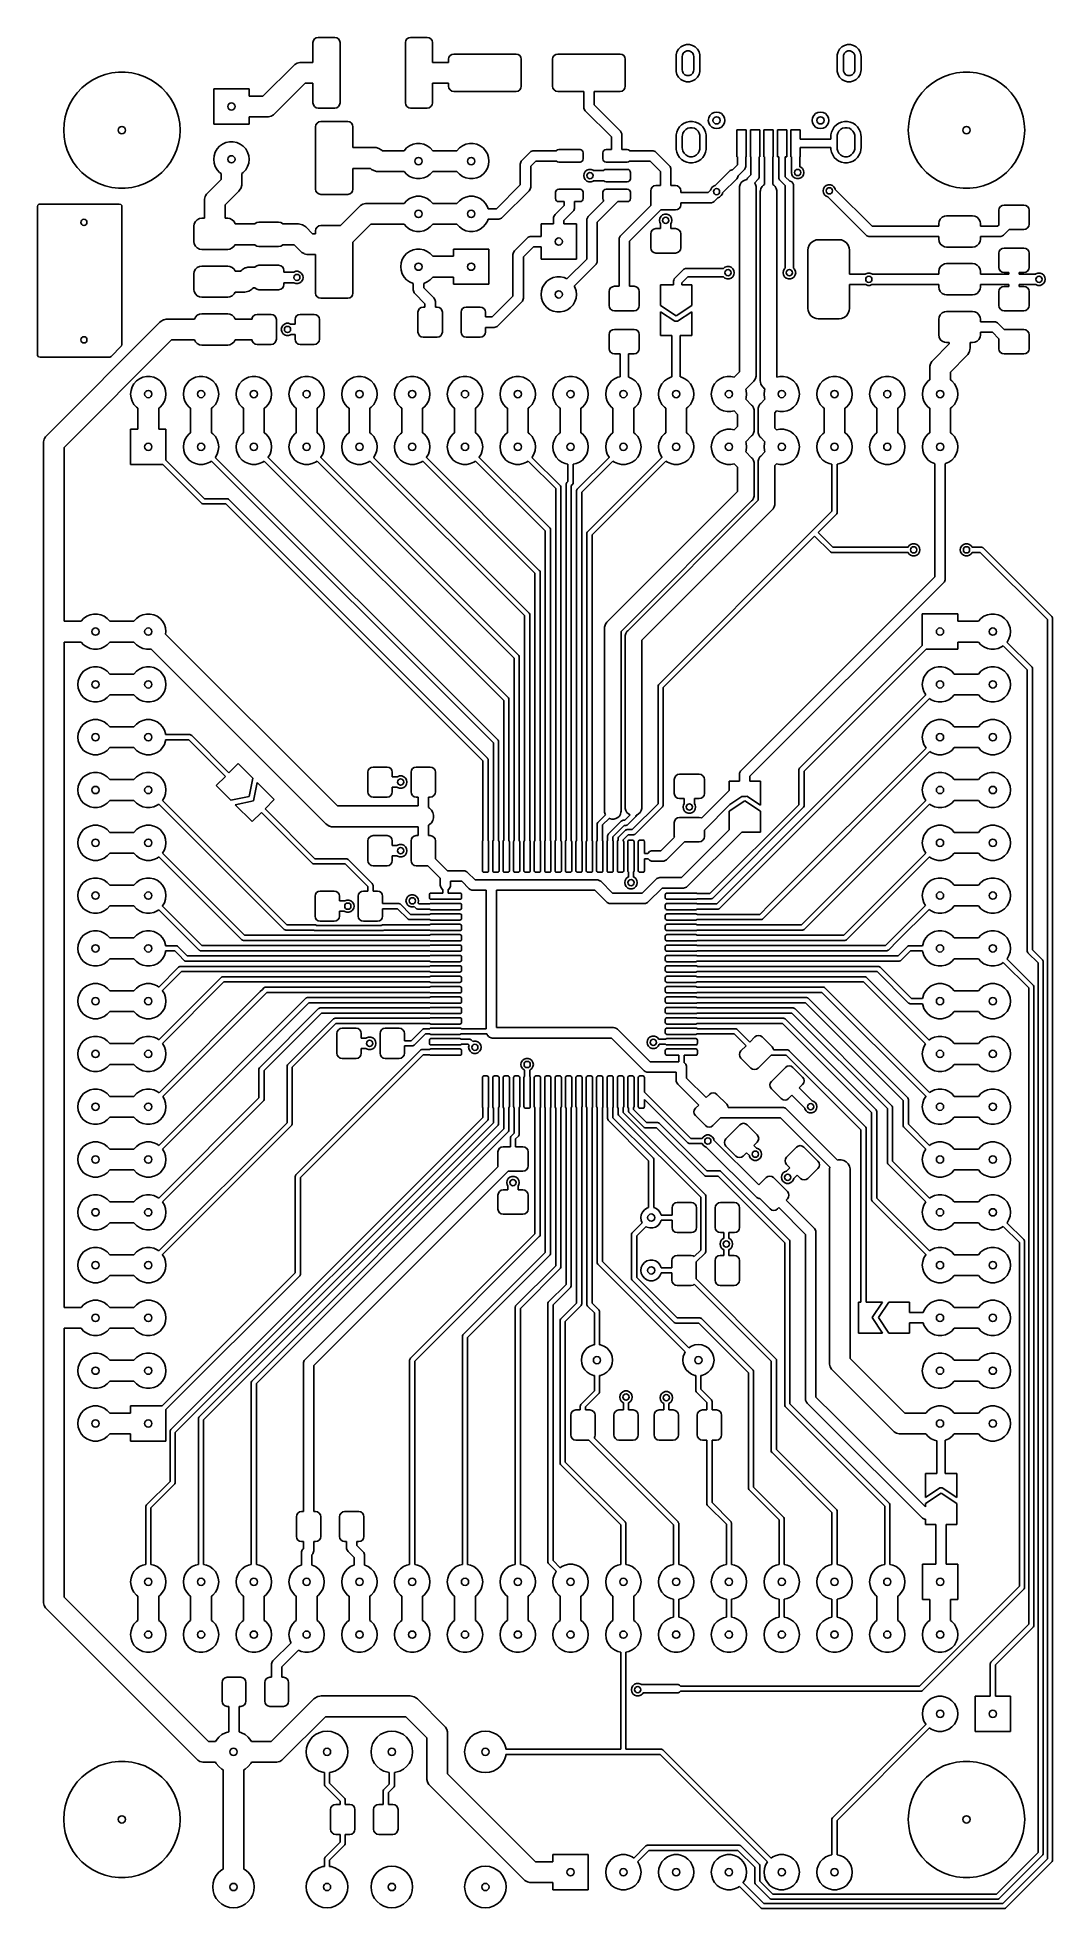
# Model space of a CAD drawing. Extents: x 0.04 to 1.96, y 0.03 to 3.58.
import ezdxf

# ---------------------------------------------------------------- set-up
doc = ezdxf.new("R2010")
doc.units = 0
doc.header["$MEASUREMENT"] = 0
doc.layers.add('BLACK', color=7, linetype='CONTINUOUS')

msp = doc.modelspace()

# ---------------------------------------------------------------- linework, layer by layer
at = {"layer": 'BLACK', "linetype": 'CONTINUOUS'}
for p, q in [((0.562, 3.5657), (0.5628, 3.5695)), ((0.562, 3.5283), (0.562, 3.5657)), ((0.5628, 3.5695), (0.5649, 3.5727)), ((0.5649, 3.5727), (0.5681, 3.5748)), ((0.5681, 3.5748), (0.5719, 3.5756)), ((0.5719, 3.5756), (0.6033, 3.5756)), ((0.6033, 3.5756), (0.6071, 3.5748)), ((0.6071, 3.5748), (0.6103, 3.5727)), ((0.6103, 3.5727), (0.6124, 3.5695)), ((0.6124, 3.5695), (0.6132, 3.5657)), ((0.6132, 3.5657), (0.6132, 3.4516)), ((0.7372, 3.5657), (0.738, 3.5695)), ((0.7372, 3.4516), (0.7372, 3.5657)), ((0.738, 3.5695), (0.7401, 3.5727)), ((0.7401, 3.5727), (0.7433, 3.5748)), ((0.7433, 3.5748), (0.747, 3.5756)), ((0.747, 3.5756), (0.7785, 3.5756)), ((0.7785, 3.5756), (0.7823, 3.5748)), ((0.7823, 3.5748), (0.7855, 3.5727)), ((0.7855, 3.5727), (0.7876, 3.5695)), ((0.7876, 3.5695), (0.7884, 3.5657)), ((0.7884, 3.5657), (0.7884, 3.5283)), ((1.25, 3.5425), (1.2515, 3.5482)), ((1.2515, 3.5482), (1.2545, 3.5533)), ((1.2545, 3.5533), (1.2587, 3.5575)), ((1.2587, 3.5575), (1.2638, 3.5605)), ((1.2618, 3.5417), (1.2634, 3.5456)), ((1.2634, 3.5456), (1.2664, 3.5486)), ((1.2638, 3.5605), (1.2695, 3.562)), ((1.2664, 3.5486), (1.2703, 3.5502)), ((1.2695, 3.562), (1.2754, 3.562)), ((1.2703, 3.5502), (1.2746, 3.5502)), ((1.2746, 3.5502), (1.2785, 3.5486)), ((1.2754, 3.562), (1.2811, 3.5605)), ((1.2785, 3.5486), (1.2814, 3.5456)), ((1.2811, 3.5605), (1.2862, 3.5575)), ((1.2814, 3.5456), (1.2831, 3.5417)), ((1.2862, 3.5575), (1.2904, 3.5533)), ((1.2904, 3.5533), (1.2934, 3.5482)), ((1.2934, 3.5482), (1.2949, 3.5425)), ((1.5551, 3.5425), (1.5566, 3.5482)), ((1.5566, 3.5482), (1.5596, 3.5533)), ((1.5596, 3.5533), (1.5638, 3.5575)), ((1.5638, 3.5575), (1.5689, 3.5605)), ((1.5669, 3.5417), (1.5686, 3.5456)), ((1.5686, 3.5456), (1.5715, 3.5486)), ((1.5689, 3.5605), (1.5746, 3.562)), ((1.5715, 3.5486), (1.5754, 3.5502)), ((1.5746, 3.562), (1.5805, 3.562)), ((1.5754, 3.5502), (1.5797, 3.5502)), ((1.5797, 3.5502), (1.5836, 3.5486)), ((1.5805, 3.562), (1.5862, 3.5605)), ((1.5836, 3.5486), (1.5866, 3.5456)), ((1.5862, 3.5605), (1.5913, 3.5575)), ((1.5866, 3.5456), (1.5882, 3.5417)), ((1.5913, 3.5575), (1.5955, 3.5533)), ((1.5955, 3.5533), (1.5985, 3.5482)), ((1.5985, 3.5482), (1.6, 3.5425)), ((0.1809, 3.5086), (0.1936, 3.51)), ((0.1936, 3.51), (0.2064, 3.51)), ((0.2064, 3.51), (0.2191, 3.5086)), ((0.4672, 3.4644), (0.5255, 3.5226)), ((0.5255, 3.5226), (0.5274, 3.5243)), ((0.5274, 3.5243), (0.5318, 3.5268)), ((0.5274, 3.5243), (0.5274, 3.5243)), ((0.5318, 3.5268), (0.5368, 3.5282)), ((0.5368, 3.5282), (0.5394, 3.5283)), ((0.5368, 3.5282), (0.5368, 3.5282)), ((0.5394, 3.5283), (0.562, 3.5283)), ((0.7884, 3.5283), (0.8189, 3.5283)), ((0.8189, 3.5343), (0.8196, 3.538)), ((0.8189, 3.5283), (0.8189, 3.5343)), ((0.8196, 3.538), (0.8218, 3.5412)), ((0.8218, 3.5412), (0.825, 3.5433)), ((0.825, 3.5433), (0.8287, 3.5441)), ((0.8287, 3.5441), (0.9469, 3.5441)), ((0.9469, 3.5441), (0.9506, 3.5433)), ((0.9506, 3.5433), (0.9538, 3.5412)), ((0.9538, 3.5412), (0.9559, 3.538)), ((0.9559, 3.538), (0.9567, 3.5343)), ((0.9567, 3.5343), (0.9567, 3.4831)), ((1.0157, 3.5343), (1.0165, 3.538)), ((1.0157, 3.4831), (1.0157, 3.5343)), ((1.0165, 3.538), (1.0186, 3.5412)), ((1.0186, 3.5412), (1.0218, 3.5433)), ((1.0218, 3.5433), (1.0256, 3.5441)), ((1.0256, 3.5441), (1.1437, 3.5441)), ((1.1437, 3.5441), (1.1475, 3.5433)), ((1.1475, 3.5433), (1.1507, 3.5412)), ((1.1507, 3.5412), (1.1528, 3.538)), ((1.1528, 3.538), (1.1535, 3.5343)), ((1.1535, 3.5343), (1.1535, 3.4831)), ((1.2498, 3.5396), (1.25, 3.5425)), ((1.2498, 3.514), (1.2498, 3.5396)), ((1.25, 3.511), (1.2498, 3.514)), ((1.2515, 3.5053), (1.25, 3.511)), ((1.2616, 3.5396), (1.2618, 3.5417)), ((1.2616, 3.514), (1.2616, 3.5396)), ((1.2618, 3.5119), (1.2616, 3.514)), ((1.2634, 3.508), (1.2618, 3.5119)), ((1.2831, 3.5119), (1.2814, 3.508)), ((1.2831, 3.5417), (1.2833, 3.5396)), ((1.2833, 3.514), (1.2831, 3.5119)), ((1.2833, 3.5396), (1.2833, 3.514)), ((1.2949, 3.511), (1.2934, 3.5053)), ((1.2949, 3.5425), (1.2951, 3.5396)), ((1.2951, 3.514), (1.2949, 3.511)), ((1.2951, 3.5396), (1.2951, 3.514)), ((1.5549, 3.5396), (1.5551, 3.5425)), ((1.5549, 3.514), (1.5549, 3.5396)), ((1.5551, 3.511), (1.5549, 3.514)), ((1.5566, 3.5053), (1.5551, 3.511)), ((1.5667, 3.5396), (1.5669, 3.5417)), ((1.5667, 3.514), (1.5667, 3.5396)), ((1.5669, 3.5119), (1.5667, 3.514)), ((1.5686, 3.508), (1.5669, 3.5119)), ((1.5882, 3.5119), (1.5866, 3.508)), ((1.5882, 3.5417), (1.5884, 3.5396)), ((1.5884, 3.514), (1.5882, 3.5119)), ((1.5884, 3.5396), (1.5884, 3.514)), ((1.6, 3.511), (1.5985, 3.5053)), ((1.6, 3.5425), (1.6002, 3.5396)), ((1.6002, 3.514), (1.6, 3.511)), ((1.6002, 3.5396), (1.6002, 3.514)), ((1.7809, 3.5086), (1.7936, 3.51)), ((1.7936, 3.51), (1.8064, 3.51)), ((1.8064, 3.51), (1.8191, 3.5086)), ((0.1156, 3.4709), (0.1244, 3.4802)), ((0.1244, 3.4802), (0.1342, 3.4884)), ((0.1342, 3.4884), (0.1449, 3.4955)), ((0.1449, 3.4955), (0.1563, 3.5012)), ((0.1563, 3.5012), (0.1684, 3.5056)), ((0.1684, 3.5056), (0.1809, 3.5086)), ((0.2191, 3.5086), (0.2316, 3.5056)), ((0.2316, 3.5056), (0.2437, 3.5012)), ((0.2437, 3.5012), (0.2551, 3.4955)), ((0.2551, 3.4955), (0.2658, 3.4884)), ((0.2658, 3.4884), (0.2756, 3.4802)), ((0.2756, 3.4802), (0.2844, 3.4709)), ((0.374, 3.4112), (0.374, 3.4781)), ((0.374, 3.4781), (0.4409, 3.4781)), ((0.4409, 3.4781), (0.4409, 3.4644)), ((0.5475, 3.489), (0.4893, 3.4308)), ((0.562, 3.489), (0.5475, 3.489)), ((0.562, 3.4516), (0.562, 3.489)), ((0.8189, 3.489), (0.7884, 3.489)), ((0.7884, 3.489), (0.7884, 3.4516)), ((0.8189, 3.4831), (0.8189, 3.489)), ((0.8196, 3.4793), (0.8189, 3.4831)), ((0.8218, 3.4761), (0.8196, 3.4793)), ((0.825, 3.474), (0.8218, 3.4761)), ((0.8287, 3.4732), (0.825, 3.474)), ((0.9506, 3.474), (0.9469, 3.4732)), ((0.9538, 3.4761), (0.9506, 3.474)), ((0.9559, 3.4793), (0.9538, 3.4761)), ((0.9567, 3.4831), (0.9559, 3.4793)), ((1.0165, 3.4793), (1.0157, 3.4831)), ((1.0186, 3.4761), (1.0165, 3.4793)), ((1.0218, 3.474), (1.0186, 3.4761)), ((1.0256, 3.4732), (1.0218, 3.474)), ((1.1475, 3.474), (1.1437, 3.4732)), ((1.1507, 3.4761), (1.1475, 3.474)), ((1.1528, 3.4793), (1.1507, 3.4761)), ((1.1535, 3.4831), (1.1528, 3.4793)), ((1.2545, 3.5002), (1.2515, 3.5053)), ((1.2587, 3.496), (1.2545, 3.5002)), ((1.2638, 3.4931), (1.2587, 3.496)), ((1.2664, 3.505), (1.2634, 3.508)), ((1.2695, 3.4915), (1.2638, 3.4931)), ((1.2703, 3.5034), (1.2664, 3.505)), ((1.2754, 3.4915), (1.2695, 3.4915)), ((1.2746, 3.5034), (1.2703, 3.5034)), ((1.2785, 3.505), (1.2746, 3.5034)), ((1.2811, 3.4931), (1.2754, 3.4915)), ((1.2814, 3.508), (1.2785, 3.505)), ((1.2862, 3.496), (1.2811, 3.4931)), ((1.2904, 3.5002), (1.2862, 3.496)), ((1.2934, 3.5053), (1.2904, 3.5002)), ((1.5596, 3.5002), (1.5566, 3.5053)), ((1.5638, 3.496), (1.5596, 3.5002)), ((1.5689, 3.4931), (1.5638, 3.496)), ((1.5715, 3.505), (1.5686, 3.508)), ((1.5746, 3.4915), (1.5689, 3.4931)), ((1.5754, 3.5034), (1.5715, 3.505)), ((1.5805, 3.4915), (1.5746, 3.4915)), ((1.5797, 3.5034), (1.5754, 3.5034)), ((1.5836, 3.505), (1.5797, 3.5034)), ((1.5862, 3.4931), (1.5805, 3.4915)), ((1.5866, 3.508), (1.5836, 3.505)), ((1.5913, 3.496), (1.5862, 3.4931)), ((1.5955, 3.5002), (1.5913, 3.496)), ((1.5985, 3.5053), (1.5955, 3.5002)), ((1.7156, 3.4709), (1.7244, 3.4802)), ((1.7244, 3.4802), (1.7342, 3.4884)), ((1.7342, 3.4884), (1.7449, 3.4955)), ((1.7449, 3.4955), (1.7563, 3.5012)), ((1.7563, 3.5012), (1.7684, 3.5056)), ((1.7684, 3.5056), (1.7809, 3.5086)), ((1.8191, 3.5086), (1.8316, 3.5056)), ((1.8316, 3.5056), (1.8437, 3.5012)), ((1.8437, 3.5012), (1.8551, 3.4955)), ((1.8551, 3.4955), (1.8658, 3.4884)), ((1.8658, 3.4884), (1.8756, 3.4802)), ((1.8756, 3.4802), (1.8844, 3.4709)), ((0.0964, 3.4377), (0.1015, 3.4495)), ((0.1015, 3.4495), (0.1079, 3.4606)), ((0.1079, 3.4606), (0.1156, 3.4709)), ((0.2844, 3.4709), (0.2921, 3.4606)), ((0.2921, 3.4606), (0.2985, 3.4495)), ((0.2985, 3.4495), (0.3036, 3.4377)), ((0.4409, 3.4644), (0.4672, 3.4644)), ((0.5628, 3.4478), (0.562, 3.4516)), ((0.5649, 3.4446), (0.5628, 3.4478)), ((0.5681, 3.4425), (0.5649, 3.4446)), ((0.5719, 3.4417), (0.5681, 3.4425)), ((0.6033, 3.4417), (0.5719, 3.4417)), ((0.6071, 3.4425), (0.6033, 3.4417)), ((0.6103, 3.4446), (0.6071, 3.4425)), ((0.6124, 3.4478), (0.6103, 3.4446)), ((0.6132, 3.4516), (0.6124, 3.4478)), ((0.738, 3.4478), (0.7372, 3.4516)), ((0.7401, 3.4446), (0.738, 3.4478)), ((0.7433, 3.4425), (0.7401, 3.4446)), ((0.747, 3.4417), (0.7433, 3.4425)), ((0.7785, 3.4417), (0.747, 3.4417)), ((0.7823, 3.4425), (0.7785, 3.4417)), ((0.7855, 3.4446), (0.7823, 3.4425)), ((0.7876, 3.4478), (0.7855, 3.4446)), ((0.7884, 3.4516), (0.7876, 3.4478)), ((0.9469, 3.4732), (0.8287, 3.4732)), ((1.0748, 3.4732), (1.0256, 3.4732)), ((1.0748, 3.4437), (1.0748, 3.4732)), ((1.075, 3.4418), (1.0748, 3.4437)), ((1.0765, 3.4382), (1.075, 3.4418)), ((1.0777, 3.4367), (1.0765, 3.4382)), ((1.0765, 3.4382), (1.0765, 3.4382)), ((1.1437, 3.4732), (1.0945, 3.4732)), ((1.0945, 3.4732), (1.0945, 3.4478)), ((1.0945, 3.4478), (1.1443, 3.398)), ((1.6964, 3.4377), (1.7015, 3.4495)), ((1.7015, 3.4495), (1.7079, 3.4606)), ((1.7079, 3.4606), (1.7156, 3.4709)), ((1.8844, 3.4709), (1.8921, 3.4606)), ((1.8921, 3.4606), (1.8985, 3.4495)), ((1.8985, 3.4495), (1.9036, 3.4377)), ((0.0898, 3.4), (0.0905, 3.4128)), ((0.0905, 3.4128), (0.0927, 3.4254)), ((0.0927, 3.4254), (0.0964, 3.4377)), ((0.3036, 3.4377), (0.3073, 3.4254)), ((0.3073, 3.4254), (0.3095, 3.4128)), ((0.3095, 3.4128), (0.3102, 3.4)), ((0.4409, 3.4112), (0.374, 3.4112)), ((0.4754, 3.425), (0.4409, 3.425)), ((0.4409, 3.425), (0.4409, 3.4112)), ((0.478, 3.4252), (0.4754, 3.425)), ((0.4829, 3.4265), (0.478, 3.4252)), ((0.478, 3.4252), (0.478, 3.4252)), ((0.4874, 3.4291), (0.4829, 3.4265)), ((0.4893, 3.4308), (0.4874, 3.4291)), ((0.4874, 3.4291), (0.4874, 3.4291)), ((0.5669, 3.4063), (0.5677, 3.4101)), ((0.5669, 3.2882), (0.5669, 3.4063)), ((0.5677, 3.4101), (0.5698, 3.4133)), ((0.5698, 3.4133), (0.573, 3.4154)), ((0.573, 3.4154), (0.5768, 3.4161)), ((0.5768, 3.4161), (0.628, 3.4161)), ((0.628, 3.4161), (0.6317, 3.4154)), ((0.6317, 3.4154), (0.6349, 3.4133)), ((0.6349, 3.4133), (0.637, 3.4101)), ((0.637, 3.4101), (0.6378, 3.4063)), ((0.6378, 3.4063), (0.6378, 3.3669)), ((1.1275, 3.387), (1.0777, 3.4367)), ((1.2532, 3.4014), (1.2563, 3.4061)), ((1.2563, 3.4061), (1.2602, 3.4101)), ((1.2602, 3.4101), (1.2649, 3.4132)), ((1.2649, 3.4132), (1.2701, 3.4153)), ((1.2682, 3.4013), (1.2719, 3.4035)), ((1.2701, 3.4153), (1.2755, 3.4164)), ((1.2719, 3.4035), (1.2762, 3.4046)), ((1.2755, 3.4164), (1.2811, 3.4164)), ((1.2762, 3.4046), (1.2805, 3.4046)), ((1.2805, 3.4046), (1.2847, 3.4035)), ((1.2811, 3.4164), (1.2866, 3.4153)), ((1.2847, 3.4035), (1.2885, 3.4013)), ((1.2866, 3.4153), (1.2918, 3.4132)), ((1.2918, 3.4132), (1.2965, 3.4101)), ((1.2965, 3.4101), (1.3004, 3.4061)), ((1.3004, 3.4061), (1.3035, 3.4014)), ((1.3108, 3.4185), (1.3116, 3.4234)), ((1.3116, 3.4136), (1.3108, 3.4185)), ((1.3116, 3.4234), (1.3138, 3.4278)), ((1.3138, 3.4092), (1.3116, 3.4136)), ((1.3138, 3.4278), (1.3173, 3.4312)), ((1.3173, 3.4058), (1.3138, 3.4092)), ((1.3173, 3.4312), (1.3217, 3.4335)), ((1.3217, 3.4035), (1.3173, 3.4058)), ((1.3217, 3.4335), (1.3266, 3.4343)), ((1.3266, 3.4028), (1.3217, 3.4035)), ((1.3266, 3.4343), (1.3314, 3.4335)), ((1.3314, 3.4035), (1.3266, 3.4028)), ((1.3314, 3.4335), (1.3358, 3.4312)), ((1.3358, 3.4058), (1.3314, 3.4035)), ((1.3358, 3.4312), (1.3393, 3.4278)), ((1.3393, 3.4092), (1.3358, 3.4058)), ((1.3393, 3.4278), (1.3416, 3.4234)), ((1.3416, 3.4136), (1.3393, 3.4092)), ((1.3416, 3.4234), (1.3423, 3.4185)), ((1.3423, 3.4185), (1.3416, 3.4136)), ((1.5077, 3.4185), (1.5084, 3.4234)), ((1.5084, 3.4136), (1.5077, 3.4185)), ((1.5084, 3.4234), (1.5107, 3.4278)), ((1.5107, 3.4092), (1.5084, 3.4136)), ((1.5107, 3.4278), (1.5142, 3.4312)), ((1.5142, 3.4058), (1.5107, 3.4092)), ((1.5142, 3.4312), (1.5186, 3.4335)), ((1.5186, 3.4035), (1.5142, 3.4058)), ((1.5186, 3.4335), (1.5234, 3.4343)), ((1.5234, 3.4028), (1.5186, 3.4035)), ((1.5234, 3.4343), (1.5283, 3.4335)), ((1.5283, 3.4035), (1.5234, 3.4028)), ((1.5283, 3.4335), (1.5327, 3.4312)), ((1.5327, 3.4058), (1.5283, 3.4035)), ((1.5327, 3.4312), (1.5362, 3.4278)), ((1.5362, 3.4092), (1.5327, 3.4058)), ((1.5362, 3.4278), (1.5384, 3.4234)), ((1.5384, 3.4136), (1.5362, 3.4092)), ((1.5384, 3.4234), (1.5392, 3.4185)), ((1.5392, 3.4185), (1.5384, 3.4136)), ((1.5465, 3.4014), (1.5496, 3.4061)), ((1.5496, 3.4061), (1.5535, 3.4101)), ((1.5535, 3.4101), (1.5582, 3.4132)), ((1.5582, 3.4132), (1.5634, 3.4153)), ((1.5615, 3.4013), (1.5653, 3.4035)), ((1.5634, 3.4153), (1.5689, 3.4164)), ((1.5653, 3.4035), (1.5695, 3.4046)), ((1.5689, 3.4164), (1.5745, 3.4164)), ((1.5695, 3.4046), (1.5738, 3.4046)), ((1.5738, 3.4046), (1.5781, 3.4035)), ((1.5745, 3.4164), (1.5799, 3.4153)), ((1.5781, 3.4035), (1.5818, 3.4013)), ((1.5799, 3.4153), (1.5851, 3.4132)), ((1.5851, 3.4132), (1.5898, 3.4101)), ((1.5898, 3.4101), (1.5937, 3.4061)), ((1.5937, 3.4061), (1.5968, 3.4014)), ((1.6898, 3.4), (1.6905, 3.4128)), ((1.6905, 3.4128), (1.6927, 3.4254)), ((1.6927, 3.4254), (1.6964, 3.4377)), ((1.9036, 3.4377), (1.9073, 3.4254)), ((1.9073, 3.4254), (1.9095, 3.4128)), ((1.9095, 3.4128), (1.9102, 3.4)), ((0.0905, 3.3872), (0.0898, 3.4)), ((0.0927, 3.3746), (0.0905, 3.3872)), ((0.0964, 3.3623), (0.0927, 3.3746)), ((0.3073, 3.3746), (0.3036, 3.3623)), ((0.3095, 3.3872), (0.3073, 3.3746)), ((0.3102, 3.4), (0.3095, 3.3872)), ((0.3804, 3.3644), (0.3851, 3.3696)), ((0.3851, 3.3696), (0.3907, 3.3737)), ((0.3907, 3.3737), (0.3971, 3.3765)), ((0.3971, 3.3765), (0.404, 3.378)), ((0.404, 3.378), (0.411, 3.378)), ((0.411, 3.378), (0.4178, 3.3765)), ((0.4178, 3.3765), (0.4242, 3.3737)), ((0.4242, 3.3737), (0.4299, 3.3696)), ((0.4299, 3.3696), (0.4346, 3.3644)), ((0.7394, 3.3662), (0.7451, 3.3703)), ((0.7451, 3.3703), (0.7515, 3.3732)), ((0.7515, 3.3732), (0.7583, 3.3746)), ((0.7583, 3.3746), (0.7653, 3.3746)), ((0.7653, 3.3746), (0.7722, 3.3732)), ((0.7722, 3.3732), (0.7785, 3.3703)), ((0.7785, 3.3703), (0.7842, 3.3662)), ((0.8394, 3.3662), (0.8451, 3.3703)), ((0.8451, 3.3703), (0.8515, 3.3732)), ((0.8515, 3.3732), (0.8583, 3.3746)), ((0.8583, 3.3746), (0.8653, 3.3746)), ((0.8653, 3.3746), (0.8722, 3.3732)), ((0.8722, 3.3732), (0.8785, 3.3703)), ((0.8785, 3.3703), (0.8842, 3.3662)), ((1.1275, 3.363), (1.1275, 3.387)), ((1.1443, 3.398), (1.1455, 3.3965)), ((1.1455, 3.3965), (1.147, 3.393)), ((1.147, 3.393), (1.147, 3.393)), ((1.147, 3.393), (1.1471, 3.391)), ((1.1471, 3.391), (1.1471, 3.363)), ((1.2498, 3.388), (1.2499, 3.3908)), ((1.2498, 3.3663), (1.2498, 3.388)), ((1.2499, 3.3908), (1.251, 3.3963)), ((1.251, 3.3963), (1.2532, 3.4014)), ((1.2616, 3.388), (1.2618, 3.3902)), ((1.2616, 3.3663), (1.2616, 3.388)), ((1.2618, 3.3902), (1.2629, 3.3944)), ((1.2629, 3.3944), (1.2651, 3.3982)), ((1.2651, 3.3982), (1.2682, 3.4013)), ((1.2885, 3.4013), (1.2916, 3.3982)), ((1.2916, 3.3982), (1.2938, 3.3944)), ((1.2938, 3.3944), (1.2949, 3.3902)), ((1.2949, 3.3902), (1.2951, 3.388)), ((1.2951, 3.388), (1.2951, 3.3663)), ((1.3035, 3.4014), (1.3057, 3.3963)), ((1.3057, 3.3963), (1.3068, 3.3908)), ((1.3068, 3.3908), (1.3069, 3.388)), ((1.3069, 3.388), (1.3069, 3.3663)), ((1.365, 3.3496), (1.365, 3.4008)), ((1.365, 3.4008), (1.3827, 3.4008)), ((1.3827, 3.4008), (1.3827, 3.3496)), ((1.3906, 3.3496), (1.3906, 3.4008)), ((1.3906, 3.4008), (1.4083, 3.4008)), ((1.4083, 3.4008), (1.4083, 3.3496)), ((1.4161, 3.3496), (1.4161, 3.4008)), ((1.4161, 3.4008), (1.4339, 3.4008)), ((1.4339, 3.4008), (1.4339, 3.3496)), ((1.4417, 3.3496), (1.4417, 3.4008)), ((1.4417, 3.4008), (1.4594, 3.4008)), ((1.4594, 3.4008), (1.4594, 3.3496)), ((1.4673, 3.3496), (1.4673, 3.4008)), ((1.4673, 3.4008), (1.485, 3.4008)), ((1.485, 3.4008), (1.485, 3.3831)), ((1.485, 3.3831), (1.5431, 3.3831)), ((1.5431, 3.3673), (1.485, 3.3673)), ((1.485, 3.3673), (1.485, 3.3496)), ((1.5431, 3.388), (1.5432, 3.3908)), ((1.5431, 3.3831), (1.5431, 3.388)), ((1.5431, 3.3663), (1.5431, 3.3673)), ((1.5432, 3.3908), (1.5443, 3.3963)), ((1.5443, 3.3963), (1.5465, 3.4014)), ((1.5549, 3.388), (1.5551, 3.3902)), ((1.5549, 3.3663), (1.5549, 3.388)), ((1.5551, 3.3902), (1.5562, 3.3944)), ((1.5562, 3.3944), (1.5584, 3.3982)), ((1.5584, 3.3982), (1.5615, 3.4013)), ((1.5818, 3.4013), (1.5849, 3.3982)), ((1.5849, 3.3982), (1.5871, 3.3944)), ((1.5871, 3.3944), (1.5882, 3.3902)), ((1.5882, 3.3902), (1.5884, 3.388)), ((1.5884, 3.388), (1.5884, 3.3663)), ((1.5968, 3.4014), (1.599, 3.3963)), ((1.599, 3.3963), (1.6001, 3.3908)), ((1.6001, 3.3908), (1.6002, 3.388)), ((1.6002, 3.388), (1.6002, 3.3663)), ((1.6905, 3.3872), (1.6898, 3.4)), ((1.6927, 3.3746), (1.6905, 3.3872)), ((1.6964, 3.3623), (1.6927, 3.3746)), ((1.9073, 3.3746), (1.9036, 3.3623)), ((1.9095, 3.3872), (1.9073, 3.3746)), ((1.9102, 3.4), (1.9095, 3.3872)), ((0.1015, 3.3505), (0.0964, 3.3623)), ((0.1079, 3.3394), (0.1015, 3.3505)), ((0.1156, 3.3291), (0.1079, 3.3394)), ((0.2921, 3.3394), (0.2844, 3.3291)), ((0.2985, 3.3505), (0.2921, 3.3394)), ((0.3036, 3.3623), (0.2985, 3.3505)), ((0.374, 3.3447), (0.3747, 3.3516)), ((0.3747, 3.3377), (0.374, 3.3447)), ((0.3747, 3.3516), (0.3769, 3.3583)), ((0.3769, 3.3311), (0.3747, 3.3377)), ((0.3769, 3.3583), (0.3804, 3.3644)), ((0.4346, 3.3644), (0.4381, 3.3583)), ((0.4381, 3.3583), (0.4402, 3.3516)), ((0.4402, 3.3377), (0.4381, 3.3311)), ((0.4402, 3.3516), (0.4409, 3.3447)), ((0.4409, 3.3447), (0.4402, 3.3377)), ((0.6378, 3.3669), (0.6791, 3.3669)), ((0.6791, 3.3669), (0.6817, 3.3668)), ((0.6817, 3.3668), (0.6817, 3.3668)), ((0.6817, 3.3668), (0.6867, 3.3654)), ((0.6867, 3.3654), (0.6911, 3.3629)), ((0.6911, 3.3629), (0.6911, 3.3629)), ((0.6911, 3.3629), (0.6931, 3.3612)), ((0.6931, 3.3612), (0.6932, 3.361)), ((0.6932, 3.361), (0.7348, 3.361)), ((0.7348, 3.361), (0.7394, 3.3662)), ((0.7842, 3.3662), (0.7889, 3.361)), ((0.7889, 3.361), (0.8348, 3.361)), ((0.8348, 3.361), (0.8394, 3.3662)), ((0.8842, 3.3662), (0.8889, 3.361)), ((0.8889, 3.361), (0.8924, 3.3549)), ((0.8924, 3.3549), (0.8945, 3.3483)), ((0.8945, 3.3344), (0.8924, 3.3277)), ((0.8945, 3.3483), (0.8953, 3.3413)), ((0.8953, 3.3413), (0.8945, 3.3344)), ((0.9547, 3.3354), (0.9549, 3.3374)), ((0.9547, 3.2962), (0.9547, 3.3354)), ((0.9549, 3.3374), (0.9564, 3.3409)), ((0.9564, 3.3409), (0.9576, 3.3424)), ((0.9564, 3.3409), (0.9564, 3.3409)), ((0.9576, 3.3424), (0.9734, 3.3581)), ((0.9734, 3.3581), (0.9748, 3.3594)), ((0.9844, 3.3413), (0.9744, 3.3314)), ((0.9748, 3.3594), (0.9784, 3.3608)), ((0.9748, 3.3594), (0.9748, 3.3594)), ((0.9784, 3.3608), (0.9803, 3.361)), ((0.9803, 3.361), (1.0232, 3.361)), ((1.0232, 3.3413), (0.9844, 3.3413)), ((1.0232, 3.361), (1.0234, 3.3613)), ((1.0234, 3.3411), (1.0232, 3.3413)), ((1.0234, 3.3613), (1.0253, 3.3625)), ((1.0253, 3.3398), (1.0234, 3.3411)), ((1.0253, 3.3625), (1.0276, 3.363)), ((1.0276, 3.3394), (1.0253, 3.3398)), ((1.0276, 3.363), (1.0679, 3.363)), ((1.0679, 3.3394), (1.0276, 3.3394)), ((1.0679, 3.363), (1.0702, 3.3625)), ((1.0702, 3.3398), (1.0679, 3.3394)), ((1.0702, 3.3625), (1.0721, 3.3613)), ((1.0721, 3.3411), (1.0702, 3.3398)), ((1.0721, 3.3613), (1.0734, 3.3593)), ((1.0734, 3.343), (1.0721, 3.3411)), ((1.0734, 3.3593), (1.0738, 3.3571)), ((1.0738, 3.3453), (1.0734, 3.343)), ((1.0738, 3.3571), (1.0738, 3.3453)), ((1.1112, 3.3571), (1.1117, 3.3593)), ((1.1112, 3.3453), (1.1112, 3.3571)), ((1.1117, 3.343), (1.1112, 3.3453)), ((1.1117, 3.3593), (1.113, 3.3613)), ((1.113, 3.3411), (1.1117, 3.343)), ((1.113, 3.3613), (1.1149, 3.3625)), ((1.1149, 3.3398), (1.113, 3.3411)), ((1.1149, 3.3625), (1.1171, 3.363)), ((1.1171, 3.3394), (1.1149, 3.3398)), ((1.1171, 3.363), (1.1275, 3.363)), ((1.1575, 3.3394), (1.1171, 3.3394)), ((1.1471, 3.363), (1.1575, 3.363)), ((1.1575, 3.363), (1.1597, 3.3625)), ((1.1597, 3.3398), (1.1575, 3.3394)), ((1.1597, 3.3625), (1.1617, 3.3613)), ((1.1617, 3.3411), (1.1597, 3.3398)), ((1.1617, 3.3613), (1.1618, 3.361)), ((1.1618, 3.3413), (1.1617, 3.3411)), ((1.1618, 3.361), (1.2047, 3.361)), ((1.2006, 3.3413), (1.1618, 3.3413)), ((1.2205, 3.3215), (1.2006, 3.3413)), ((1.2047, 3.361), (1.2066, 3.3608)), ((1.2066, 3.3608), (1.2102, 3.3594)), ((1.2102, 3.3594), (1.2102, 3.3594)), ((1.2102, 3.3594), (1.2117, 3.3581)), ((1.2117, 3.3581), (1.2373, 3.3326)), ((1.2373, 3.3326), (1.2385, 3.3311)), ((1.2499, 3.3635), (1.2498, 3.3663)), ((1.251, 3.3581), (1.2499, 3.3635)), ((1.2532, 3.3529), (1.251, 3.3581)), ((1.2563, 3.3482), (1.2532, 3.3529)), ((1.2602, 3.3443), (1.2563, 3.3482)), ((1.2649, 3.3412), (1.2602, 3.3443)), ((1.2618, 3.3642), (1.2616, 3.3663)), ((1.2629, 3.3599), (1.2618, 3.3642)), ((1.2651, 3.3562), (1.2629, 3.3599)), ((1.2701, 3.339), (1.2649, 3.3412)), ((1.2682, 3.3531), (1.2651, 3.3562)), ((1.2719, 3.3509), (1.2682, 3.3531)), ((1.2755, 3.3379), (1.2701, 3.339)), ((1.2762, 3.3497), (1.2719, 3.3509)), ((1.2811, 3.3379), (1.2755, 3.3379)), ((1.2805, 3.3497), (1.2762, 3.3497)), ((1.2847, 3.3509), (1.2805, 3.3497)), ((1.2866, 3.339), (1.2811, 3.3379)), ((1.2885, 3.3531), (1.2847, 3.3509)), ((1.2918, 3.3412), (1.2866, 3.339)), ((1.2916, 3.3562), (1.2885, 3.3531)), ((1.2938, 3.3599), (1.2916, 3.3562)), ((1.2965, 3.3443), (1.2918, 3.3412)), ((1.2949, 3.3642), (1.2938, 3.3599)), ((1.2951, 3.3663), (1.2949, 3.3642)), ((1.3004, 3.3482), (1.2965, 3.3443)), ((1.3035, 3.3529), (1.3004, 3.3482)), ((1.3057, 3.3581), (1.3035, 3.3529)), ((1.3068, 3.3635), (1.3057, 3.3581)), ((1.3069, 3.3663), (1.3068, 3.3635)), ((1.3565, 3.3247), (1.3659, 3.3341)), ((1.3659, 3.3496), (1.365, 3.3496)), ((1.3659, 3.3341), (1.3659, 3.3496)), ((1.3827, 3.3496), (1.3817, 3.3496)), ((1.3817, 3.3496), (1.3817, 3.3308)), ((1.3915, 3.3496), (1.3906, 3.3496)), ((1.3915, 3.3151), (1.3915, 3.3496)), ((1.4083, 3.3496), (1.4073, 3.3496)), ((1.4073, 3.3496), (1.4073, 3.3119)), ((1.4171, 3.3496), (1.4161, 3.3496)), ((1.4171, 3.2968), (1.4171, 3.3496)), ((1.4339, 3.3496), (1.4329, 3.3496)), ((1.4329, 3.3496), (1.4329, 3.2971)), ((1.4447, 3.3496), (1.4417, 3.3496)), ((1.4447, 3.3093), (1.4447, 3.3496)), ((1.4594, 3.3496), (1.4565, 3.3496)), ((1.4565, 3.3496), (1.4565, 3.3117)), ((1.4683, 3.3496), (1.4673, 3.3496)), ((1.4683, 3.3238), (1.4683, 3.3496)), ((1.485, 3.3496), (1.4841, 3.3496)), ((1.4841, 3.3496), (1.4841, 3.3307)), ((1.5432, 3.3635), (1.5431, 3.3663)), ((1.5443, 3.3581), (1.5432, 3.3635)), ((1.5465, 3.3529), (1.5443, 3.3581)), ((1.5496, 3.3482), (1.5465, 3.3529)), ((1.5535, 3.3443), (1.5496, 3.3482)), ((1.5582, 3.3412), (1.5535, 3.3443)), ((1.5551, 3.3642), (1.5549, 3.3663)), ((1.5562, 3.3599), (1.5551, 3.3642)), ((1.5584, 3.3562), (1.5562, 3.3599)), ((1.5634, 3.339), (1.5582, 3.3412)), ((1.5615, 3.3531), (1.5584, 3.3562)), ((1.5653, 3.3509), (1.5615, 3.3531)), ((1.5689, 3.3379), (1.5634, 3.339)), ((1.5695, 3.3497), (1.5653, 3.3509)), ((1.5745, 3.3379), (1.5689, 3.3379)), ((1.5738, 3.3497), (1.5695, 3.3497)), ((1.5781, 3.3509), (1.5738, 3.3497)), ((1.5799, 3.339), (1.5745, 3.3379)), ((1.5818, 3.3531), (1.5781, 3.3509)), ((1.5851, 3.3412), (1.5799, 3.339)), ((1.5849, 3.3562), (1.5818, 3.3531)), ((1.5871, 3.3599), (1.5849, 3.3562)), ((1.5898, 3.3443), (1.5851, 3.3412)), ((1.5882, 3.3642), (1.5871, 3.3599)), ((1.5884, 3.3663), (1.5882, 3.3642)), ((1.5937, 3.3482), (1.5898, 3.3443)), ((1.5968, 3.3529), (1.5937, 3.3482)), ((1.599, 3.3581), (1.5968, 3.3529)), ((1.6001, 3.3635), (1.599, 3.3581)), ((1.6002, 3.3663), (1.6001, 3.3635)), ((1.7015, 3.3505), (1.6964, 3.3623)), ((1.7079, 3.3394), (1.7015, 3.3505)), ((1.7156, 3.3291), (1.7079, 3.3394)), ((1.8921, 3.3394), (1.8844, 3.3291)), ((1.8985, 3.3505), (1.8921, 3.3394)), ((1.9036, 3.3623), (1.8985, 3.3505)), ((0.1244, 3.3198), (0.1156, 3.3291)), ((0.1342, 3.3116), (0.1244, 3.3198)), ((0.1449, 3.3045), (0.1342, 3.3116)), ((0.1563, 3.2988), (0.1449, 3.3045)), ((0.1684, 3.2944), (0.1563, 3.2988)), ((0.2437, 3.2988), (0.2316, 3.2944)), ((0.2551, 3.3045), (0.2437, 3.2988)), ((0.2658, 3.3116), (0.2551, 3.3045)), ((0.2756, 3.3198), (0.2658, 3.3116)), ((0.2844, 3.3291), (0.2756, 3.3198)), ((0.3621, 3.2805), (0.3878, 3.3062)), ((0.3804, 3.325), (0.3769, 3.3311)), ((0.3851, 3.3198), (0.3804, 3.325)), ((0.3878, 3.3178), (0.3851, 3.3198)), ((0.3878, 3.3062), (0.3878, 3.3178)), ((0.4272, 3.298), (0.427, 3.2955)), ((0.4299, 3.3198), (0.4272, 3.3178)), ((0.4272, 3.3178), (0.4272, 3.298)), ((0.4346, 3.325), (0.4299, 3.3198)), ((0.4381, 3.3311), (0.4346, 3.325)), ((0.671, 3.3276), (0.6378, 3.3276)), ((0.6378, 3.3276), (0.6378, 3.2882)), ((0.6711, 3.3274), (0.671, 3.3276)), ((0.6731, 3.3257), (0.6711, 3.3274)), ((0.677, 3.3234), (0.6731, 3.3257)), ((0.6731, 3.3257), (0.6731, 3.3257)), ((0.6775, 3.3232), (0.677, 3.3234)), ((0.6825, 3.3218), (0.6775, 3.3232)), ((0.685, 3.3217), (0.6825, 3.3218)), ((0.6825, 3.3218), (0.6825, 3.3218)), ((0.7348, 3.3217), (0.685, 3.3217)), ((0.7394, 3.3165), (0.7348, 3.3217)), ((0.7451, 3.3124), (0.7394, 3.3165)), ((0.7515, 3.3095), (0.7451, 3.3124)), ((0.7583, 3.3081), (0.7515, 3.3095)), ((0.7653, 3.3081), (0.7583, 3.3081)), ((0.7722, 3.3095), (0.7653, 3.3081)), ((0.7785, 3.3124), (0.7722, 3.3095)), ((0.7842, 3.3165), (0.7785, 3.3124)), ((0.7889, 3.3217), (0.7842, 3.3165)), ((0.8348, 3.3217), (0.7889, 3.3217)), ((0.8394, 3.3165), (0.8348, 3.3217)), ((0.8451, 3.3124), (0.8394, 3.3165)), ((0.8515, 3.3095), (0.8451, 3.3124)), ((0.8583, 3.3081), (0.8515, 3.3095)), ((0.8653, 3.3081), (0.8583, 3.3081)), ((0.8722, 3.3095), (0.8653, 3.3081)), ((0.8785, 3.3124), (0.8722, 3.3095)), ((0.8842, 3.3165), (0.8785, 3.3124)), ((0.8889, 3.3217), (0.8842, 3.3165)), ((0.8924, 3.3277), (0.8889, 3.3217)), ((0.9744, 3.3314), (0.9744, 3.2921)), ((1.0748, 3.3138), (1.0755, 3.3178)), ((1.0755, 3.3097), (1.0748, 3.3138)), ((1.0755, 3.3178), (1.0776, 3.3214)), ((1.0776, 3.3062), (1.0755, 3.3097)), ((1.0776, 3.3214), (1.0807, 3.324)), ((1.0807, 3.3036), (1.0776, 3.3062)), ((1.0807, 3.324), (1.0846, 3.3254)), ((1.0846, 3.3021), (1.0807, 3.3036)), ((1.0846, 3.3254), (1.0887, 3.3254)), ((1.0887, 3.3021), (1.0846, 3.3021)), ((1.0887, 3.3254), (1.0925, 3.324)), ((1.0925, 3.3036), (1.0887, 3.3021)), ((1.0925, 3.324), (1.093, 3.3236)), ((1.093, 3.3039), (1.0925, 3.3036)), ((1.093, 3.3236), (1.1128, 3.3236)), ((1.1128, 3.3039), (1.093, 3.3039)), ((1.1128, 3.3236), (1.113, 3.3239)), ((1.113, 3.3037), (1.1128, 3.3039)), ((1.113, 3.3239), (1.1149, 3.3251)), ((1.1149, 3.3024), (1.113, 3.3037)), ((1.1149, 3.3251), (1.1171, 3.3256)), ((1.1171, 3.302), (1.1149, 3.3024)), ((1.1171, 3.3256), (1.1575, 3.3256)), ((1.1575, 3.302), (1.1171, 3.302)), ((1.1575, 3.3256), (1.1597, 3.3251)), ((1.1597, 3.3024), (1.1575, 3.302)), ((1.1597, 3.3251), (1.1617, 3.3239)), ((1.1617, 3.3037), (1.1597, 3.3024)), ((1.1617, 3.3239), (1.1629, 3.3219)), ((1.1629, 3.3056), (1.1617, 3.3037)), ((1.1629, 3.3219), (1.1634, 3.3197)), ((1.1634, 3.3079), (1.1629, 3.3056)), ((1.1634, 3.3197), (1.1634, 3.3079)), ((1.2205, 3.2951), (1.2205, 3.3215)), ((1.2385, 3.3311), (1.2392, 3.3294)), ((1.2392, 3.3294), (1.24, 3.3275)), ((1.24, 3.3275), (1.2402, 3.3256)), ((1.2402, 3.3256), (1.2402, 3.2951)), ((1.3241, 3.295), (1.351, 3.322)), ((1.365, 3.308), (1.3379, 3.2809)), ((1.351, 3.322), (1.3525, 3.3232)), ((1.3525, 3.3232), (1.3561, 3.3247)), ((1.3561, 3.3247), (1.3565, 3.3247)), ((1.3662, 3.3095), (1.365, 3.308)), ((1.3677, 3.3131), (1.3662, 3.3095)), ((1.3794, 3.3253), (1.3677, 3.3135)), ((1.3677, 3.3135), (1.3677, 3.3131)), ((1.3702, 3.2931), (1.3713, 3.297)), ((1.3713, 3.297), (1.3733, 3.3006)), ((1.3733, 3.3006), (1.3762, 3.3035)), ((1.3762, 3.3035), (1.3798, 3.3055)), ((1.3804, 3.3264), (1.3794, 3.3253)), ((1.3798, 3.3055), (1.3838, 3.3066)), ((1.3815, 3.3293), (1.3804, 3.3264)), ((1.3817, 3.3308), (1.3815, 3.3293)), ((1.3838, 3.3066), (1.3839, 3.3066)), ((1.3839, 3.3066), (1.3845, 3.3078)), ((1.3845, 3.3078), (1.3854, 3.309)), ((1.3854, 3.309), (1.3915, 3.3151)), ((1.405, 3.3063), (1.3989, 3.3002)), ((1.3989, 3.3002), (1.3989, 3.2996)), ((1.3989, 3.2996), (1.4004, 3.297)), ((1.4004, 3.297), (1.4014, 3.2931)), ((1.406, 3.3075), (1.405, 3.3063)), ((1.4071, 3.3103), (1.406, 3.3075)), ((1.4073, 3.3119), (1.4071, 3.3103)), ((1.4156, 3.296), (1.4171, 3.2968)), ((1.4329, 3.2971), (1.4348, 3.296)), ((1.4448, 3.3081), (1.4447, 3.3093)), ((1.4457, 3.306), (1.4448, 3.3081)), ((1.4448, 3.3081), (1.4448, 3.3081)), ((1.4464, 3.3051), (1.4457, 3.306)), ((1.4567, 3.2948), (1.4464, 3.3051)), ((1.4565, 3.3117), (1.4652, 3.303)), ((1.4652, 3.303), (1.4661, 3.303)), ((1.4661, 3.303), (1.4689, 3.3018)), ((1.4685, 3.3223), (1.4683, 3.3238)), ((1.4688, 3.3214), (1.4685, 3.3223)), ((1.4685, 3.3197), (1.4688, 3.3214)), ((1.4692, 3.3156), (1.4685, 3.3197)), ((1.4689, 3.3018), (1.4711, 3.2996)), ((1.4713, 3.3121), (1.4692, 3.3156)), ((1.4711, 3.2996), (1.4723, 3.2968)), ((1.4744, 3.3095), (1.4713, 3.3121)), ((1.4723, 3.2968), (1.4724, 3.2953)), ((1.4783, 3.3081), (1.4744, 3.3095)), ((1.4824, 3.3081), (1.4783, 3.3081)), ((1.4862, 3.3095), (1.4824, 3.3081)), ((1.4841, 3.3307), (1.4862, 3.3299)), ((1.4862, 3.3299), (1.4894, 3.3273)), ((1.4894, 3.3121), (1.4862, 3.3095)), ((1.4894, 3.3273), (1.4914, 3.3237)), ((1.4914, 3.3156), (1.4894, 3.3121)), ((1.4914, 3.3237), (1.4921, 3.3197)), ((1.4921, 3.3197), (1.4914, 3.3156)), ((1.5341, 3.2952), (1.5379, 3.2966)), ((1.5379, 3.2966), (1.5421, 3.2966)), ((1.5421, 3.2966), (1.5459, 3.2952)), ((1.7244, 3.3198), (1.7156, 3.3291)), ((1.7342, 3.3116), (1.7244, 3.3198)), ((1.7449, 3.3045), (1.7342, 3.3116)), ((1.7563, 3.2988), (1.7449, 3.3045)), ((1.7684, 3.2944), (1.7563, 3.2988)), ((1.8437, 3.2988), (1.8316, 3.2944)), ((1.8551, 3.3045), (1.8437, 3.2988)), ((1.8658, 3.3116), (1.8551, 3.3045)), ((1.8756, 3.3198), (1.8658, 3.3116)), ((1.8844, 3.3291), (1.8756, 3.3198)), ((0.1809, 3.2914), (0.1684, 3.2944)), ((0.1936, 3.29), (0.1809, 3.2914)), ((0.2064, 3.29), (0.1936, 3.29)), ((0.2191, 3.2914), (0.2064, 3.29)), ((0.2316, 3.2944), (0.2191, 3.2914)), ((0.3563, 3.2665), (0.3565, 3.2691)), ((0.3563, 3.2331), (0.3563, 3.2665)), ((0.3565, 3.2691), (0.3578, 3.2741)), ((0.3565, 3.2691), (0.3565, 3.2691)), ((0.3578, 3.2741), (0.3585, 3.2753)), ((0.3585, 3.2753), (0.3604, 3.2785)), ((0.3604, 3.2785), (0.3621, 3.2805)), ((0.3604, 3.2785), (0.3604, 3.2785)), ((0.4214, 3.2841), (0.3957, 3.2584)), ((0.4231, 3.286), (0.4214, 3.2841)), ((0.4257, 3.2905), (0.4231, 3.286)), ((0.4231, 3.286), (0.4231, 3.286)), ((0.4258, 3.2911), (0.4257, 3.2905)), ((0.427, 3.2955), (0.4258, 3.2911)), ((0.427, 3.2955), (0.427, 3.2955)), ((0.5677, 3.2844), (0.5669, 3.2882)), ((0.5698, 3.2812), (0.5677, 3.2844)), ((0.573, 3.2791), (0.5698, 3.2812)), ((0.5768, 3.2783), (0.573, 3.2791)), ((0.628, 3.2783), (0.5768, 3.2783)), ((0.6317, 3.2791), (0.628, 3.2783)), ((0.6349, 3.2812), (0.6317, 3.2791)), ((0.637, 3.2844), (0.6349, 3.2812)), ((0.6378, 3.2882), (0.637, 3.2844)), ((0.6612, 3.2609), (0.6638, 3.261)), ((0.6638, 3.261), (0.7348, 3.261)), ((0.7348, 3.261), (0.7394, 3.2662)), ((0.7394, 3.2662), (0.7451, 3.2703)), ((0.7451, 3.2703), (0.7515, 3.2732)), ((0.7515, 3.2732), (0.7583, 3.2746)), ((0.7583, 3.2746), (0.7653, 3.2746)), ((0.7653, 3.2746), (0.7722, 3.2732)), ((0.7722, 3.2732), (0.7785, 3.2703)), ((0.7785, 3.2703), (0.7842, 3.2662)), ((0.7842, 3.2662), (0.7889, 3.261)), ((0.7889, 3.261), (0.8348, 3.261)), ((0.8348, 3.261), (0.8394, 3.2662)), ((0.8394, 3.2662), (0.8451, 3.2703)), ((0.8451, 3.2703), (0.8515, 3.2732)), ((0.8515, 3.2732), (0.8583, 3.2746)), ((0.8583, 3.2746), (0.8653, 3.2746)), ((0.8653, 3.2746), (0.8722, 3.2732)), ((0.8722, 3.2732), (0.8785, 3.2703)), ((0.8785, 3.2703), (0.8842, 3.2662)), ((0.8842, 3.2662), (0.8889, 3.261)), ((0.8889, 3.261), (0.8924, 3.2549)), ((0.9097, 3.2512), (0.9547, 3.2962)), ((0.9715, 3.2852), (0.9207, 3.2344)), ((0.9728, 3.2867), (0.9715, 3.2852)), ((0.9742, 3.2902), (0.9728, 3.2867)), ((0.9728, 3.2867), (0.9728, 3.2867)), ((0.9744, 3.2921), (0.9742, 3.2902)), ((1.0217, 3.2823), (1.0221, 3.2845)), ((1.0217, 3.2705), (1.0217, 3.2823)), ((1.0221, 3.2682), (1.0217, 3.2705)), ((1.0221, 3.2845), (1.0234, 3.2865)), ((1.0234, 3.2663), (1.0221, 3.2682)), ((1.0234, 3.2865), (1.0253, 3.2877)), ((1.0253, 3.265), (1.0234, 3.2663)), ((1.0253, 3.2877), (1.0276, 3.2882)), ((1.0276, 3.2646), (1.0253, 3.265)), ((1.0276, 3.2882), (1.0679, 3.2882)), ((1.0379, 3.2646), (1.0276, 3.2646)), ((1.0379, 3.2573), (1.0379, 3.2646)), ((1.0679, 3.2646), (1.0576, 3.2646)), ((1.0576, 3.2646), (1.0576, 3.2532)), ((1.0679, 3.2882), (1.0702, 3.2877)), ((1.0702, 3.265), (1.0679, 3.2646)), ((1.0702, 3.2877), (1.0721, 3.2865)), ((1.0721, 3.2663), (1.0702, 3.265)), ((1.0721, 3.2865), (1.0734, 3.2845)), ((1.0734, 3.2682), (1.0721, 3.2663)), ((1.0734, 3.2845), (1.0738, 3.2823)), ((1.0738, 3.2705), (1.0734, 3.2682)), ((1.0738, 3.2823), (1.0738, 3.2705)), ((1.0836, 3.2366), (1.1132, 3.2662)), ((1.1394, 3.2646), (1.1004, 3.2255)), ((1.1112, 3.2823), (1.1117, 3.2845)), ((1.1112, 3.2705), (1.1112, 3.2823)), ((1.1117, 3.2682), (1.1112, 3.2705)), ((1.1117, 3.2845), (1.113, 3.2865)), ((1.113, 3.2663), (1.1117, 3.2682)), ((1.113, 3.2865), (1.1149, 3.2877)), ((1.1132, 3.2662), (1.113, 3.2663)), ((1.1149, 3.2877), (1.1171, 3.2882)), ((1.1171, 3.2882), (1.1575, 3.2882)), ((1.1575, 3.2646), (1.1394, 3.2646)), ((1.1575, 3.2882), (1.1597, 3.2877)), ((1.1597, 3.265), (1.1575, 3.2646)), ((1.1597, 3.2877), (1.1617, 3.2865)), ((1.1617, 3.2663), (1.1597, 3.265)), ((1.1617, 3.2865), (1.1629, 3.2845)), ((1.1629, 3.2682), (1.1617, 3.2663)), ((1.1629, 3.2845), (1.1634, 3.2823)), ((1.1634, 3.2705), (1.1629, 3.2682)), ((1.1634, 3.2823), (1.1634, 3.2705)), ((1.2018, 3.2852), (1.2025, 3.289)), ((1.2018, 3.2587), (1.2018, 3.2852)), ((1.2025, 3.289), (1.2047, 3.2922)), ((1.2047, 3.2922), (1.2078, 3.2943)), ((1.2078, 3.2943), (1.2116, 3.2951)), ((1.2116, 3.2951), (1.2205, 3.2951)), ((1.2402, 3.2951), (1.249, 3.2951)), ((1.249, 3.2951), (1.2528, 3.2943)), ((1.2528, 3.2943), (1.256, 3.2922)), ((1.256, 3.2922), (1.2581, 3.289)), ((1.2581, 3.289), (1.2589, 3.2852)), ((1.2589, 3.2852), (1.2589, 3.2818)), ((1.2589, 3.2818), (1.3109, 3.2818)), ((1.3149, 3.2621), (1.2589, 3.2621)), ((1.2589, 3.2621), (1.2589, 3.2587)), ((1.3109, 3.2818), (1.3151, 3.2861)), ((1.3169, 3.2623), (1.3149, 3.2621)), ((1.3151, 3.2861), (1.3154, 3.2875)), ((1.3154, 3.2875), (1.3175, 3.2911)), ((1.3204, 3.2638), (1.3169, 3.2623)), ((1.3175, 3.2911), (1.3206, 3.2937)), ((1.3219, 3.265), (1.3204, 3.2638)), ((1.3204, 3.2638), (1.3204, 3.2638)), ((1.3206, 3.2937), (1.3241, 3.295)), ((1.3289, 3.272), (1.3219, 3.265)), ((1.3324, 3.2733), (1.3289, 3.272)), ((1.3355, 3.2759), (1.3324, 3.2733)), ((1.3376, 3.2795), (1.3355, 3.2759)), ((1.3379, 3.2809), (1.3376, 3.2795)), ((1.3701, 3.291), (1.3702, 3.2931)), ((1.3701, 2.9423), (1.3701, 3.291)), ((1.4014, 3.2931), (1.4016, 3.291)), ((1.4016, 3.291), (1.4016, 2.9358)), ((1.4094, 3.2835), (1.4096, 3.2855)), ((1.4094, 2.9248), (1.4094, 3.2835)), ((1.4096, 3.2855), (1.4106, 3.2895)), ((1.4106, 3.2895), (1.4127, 3.2931)), ((1.4127, 3.2931), (1.4156, 3.296)), ((1.4348, 3.296), (1.4377, 3.2931)), ((1.4377, 3.2931), (1.4397, 3.2895)), ((1.4397, 3.2895), (1.4408, 3.2855)), ((1.4408, 3.2855), (1.4409, 3.2835)), ((1.4409, 3.2835), (1.4409, 2.9321)), ((1.4567, 3.1385), (1.4567, 3.2948)), ((1.4724, 3.2953), (1.4724, 3.1385)), ((1.5282, 3.285), (1.5289, 3.289)), ((1.5289, 3.281), (1.5282, 3.285)), ((1.5289, 3.289), (1.531, 3.2926)), ((1.531, 3.2774), (1.5289, 3.281)), ((1.531, 3.2926), (1.5341, 3.2952)), ((1.5341, 3.2748), (1.531, 3.2774)), ((1.5376, 3.2735), (1.5341, 3.2748)), ((1.61, 3.2011), (1.5376, 3.2735)), ((1.5459, 3.2952), (1.549, 3.2926)), ((1.549, 3.2926), (1.5511, 3.289)), ((1.5511, 3.289), (1.5514, 3.2876)), ((1.5514, 3.2876), (1.621, 3.2179)), ((1.7809, 3.2914), (1.7684, 3.2944)), ((1.7936, 3.29), (1.7809, 3.2914)), ((1.8064, 3.29), (1.7936, 3.29)), ((1.8191, 3.2914), (1.8064, 3.29)), ((1.8316, 3.2944), (1.8191, 3.2914)), ((0.04, 3.2551), (0.0408, 3.2578)), ((0.04, 2.9749), (0.04, 3.2551)), ((0.0408, 3.2578), (0.0429, 3.2596)), ((0.0429, 3.2596), (0.0449, 3.26)), ((0.0449, 3.26), (0.1951, 3.26)), ((0.1951, 3.26), (0.1978, 3.2592)), ((0.1978, 3.2592), (0.1996, 3.2571)), ((0.1996, 3.2571), (0.2, 3.2551)), ((0.2, 3.2551), (0.2, 2.994)), ((0.3372, 3.2225), (0.3394, 3.2269)), ((0.3394, 3.2269), (0.3428, 3.2303)), ((0.3428, 3.2303), (0.3472, 3.2325)), ((0.3472, 3.2325), (0.3514, 3.2331)), ((0.3514, 3.2331), (0.3563, 3.2331)), ((0.3957, 3.2584), (0.3957, 3.2331)), ((0.3957, 3.2331), (0.4006, 3.2331)), ((0.4006, 3.2331), (0.4048, 3.2325)), ((0.4048, 3.2325), (0.4092, 3.2303)), ((0.4092, 3.2303), (0.4126, 3.2269)), ((0.4126, 3.2269), (0.4147, 3.2225)), ((0.4559, 3.2249), (0.4596, 3.2257)), ((0.4596, 3.2257), (0.497, 3.2257)), ((0.497, 3.2257), (0.5008, 3.2249)), ((0.6139, 3.2193), (0.6499, 3.2553)), ((0.6499, 3.2553), (0.6518, 3.257)), ((0.6518, 3.257), (0.6562, 3.2595)), ((0.6518, 3.257), (0.6518, 3.257)), ((0.6562, 3.2595), (0.6564, 3.2596)), ((0.6564, 3.2596), (0.6612, 3.2609)), ((0.6612, 3.2609), (0.6612, 3.2609)), ((0.8924, 3.2277), (0.8889, 3.2217)), ((0.8924, 3.2549), (0.8936, 3.2512)), ((0.8936, 3.2315), (0.8924, 3.2277)), ((0.8936, 3.2512), (0.9097, 3.2512)), ((0.9138, 3.2315), (0.8936, 3.2315)), ((0.9157, 3.2317), (0.9138, 3.2315)), ((0.9192, 3.2332), (0.9157, 3.2317)), ((0.9207, 3.2344), (0.9192, 3.2332)), ((0.9192, 3.2332), (0.9192, 3.2332)), ((1.0177, 3.2331), (1.0179, 3.235)), ((1.0177, 3.2222), (1.0177, 3.2331)), ((1.0179, 3.235), (1.0194, 3.2385)), ((1.0194, 3.2385), (1.0206, 3.24)), ((1.0194, 3.2385), (1.0194, 3.2385)), ((1.0206, 3.24), (1.0379, 3.2573)), ((1.0547, 3.2463), (1.0374, 3.229)), ((1.0374, 3.229), (1.0374, 3.2222)), ((1.0559, 3.2478), (1.0547, 3.2463)), ((1.0574, 3.2513), (1.0559, 3.2478)), ((1.0559, 3.2478), (1.0559, 3.2478)), ((1.0576, 3.2532), (1.0574, 3.2513)), ((1.0807, 3.2296), (1.0809, 3.2315)), ((1.0807, 3.1558), (1.0807, 3.2296)), ((1.0809, 3.2315), (1.0824, 3.2351)), ((1.0824, 3.2351), (1.0836, 3.2366)), ((1.0824, 3.2351), (1.0824, 3.2351)), ((1.1004, 3.2255), (1.1004, 3.1518)), ((1.145, 3.2006), (1.202, 3.2575)), ((1.2211, 3.2488), (1.1618, 3.1896)), ((1.202, 3.2575), (1.2018, 3.2587)), ((1.2185, 3.2291), (1.2192, 3.2332)), ((1.2192, 3.2251), (1.2185, 3.2291)), ((1.2192, 3.2332), (1.2213, 3.2367)), ((1.249, 3.2488), (1.2211, 3.2488)), ((1.2213, 3.2367), (1.2244, 3.2394)), ((1.2244, 3.2394), (1.2283, 3.2408)), ((1.2283, 3.2408), (1.2324, 3.2408)), ((1.2324, 3.2408), (1.2362, 3.2394)), ((1.2362, 3.2394), (1.2394, 3.2367)), ((1.2394, 3.2367), (1.2414, 3.2332)), ((1.2414, 3.2332), (1.2421, 3.2291)), ((1.2421, 3.2291), (1.2414, 3.2251)), ((1.2528, 3.2496), (1.249, 3.2488)), ((1.256, 3.2517), (1.2528, 3.2496)), ((1.2581, 3.2549), (1.256, 3.2517)), ((1.2589, 3.2587), (1.2581, 3.2549)), ((1.7476, 3.2228), (1.7483, 3.2271)), ((1.7483, 3.2271), (1.7504, 3.2314)), ((1.7504, 3.2314), (1.7538, 3.2349)), ((1.7538, 3.2349), (1.7582, 3.237)), ((1.7582, 3.237), (1.7624, 3.2376)), ((1.7624, 3.2376), (1.8116, 3.2376)), ((1.8116, 3.2376), (1.8158, 3.237)), ((1.8158, 3.237), (1.8202, 3.2349)), ((1.8202, 3.2349), (1.8236, 3.2314)), ((1.8236, 3.2314), (1.8258, 3.2271)), ((1.8258, 3.2271), (1.8264, 3.2228)), ((1.8615, 3.2483), (1.8622, 3.2521)), ((1.8615, 3.2217), (1.8615, 3.2483)), ((1.8622, 3.2521), (1.8643, 3.2552)), ((1.8643, 3.2552), (1.8675, 3.2574)), ((1.8675, 3.2574), (1.8713, 3.2581)), ((1.8713, 3.2581), (1.9087, 3.2581)), ((1.9087, 3.2581), (1.9125, 3.2574)), ((1.9125, 3.2574), (1.9157, 3.2552)), ((1.9157, 3.2552), (1.9178, 3.2521)), ((1.9178, 3.2521), (1.9185, 3.2483)), ((1.9185, 3.2483), (1.9185, 3.2217)), ((0.3366, 3.2183), (0.3372, 3.2225)), ((0.3366, 3.1888), (0.3366, 3.2183)), ((0.4147, 3.2225), (0.4148, 3.2222)), ((0.4148, 3.2222), (0.4523, 3.2222)), ((0.4523, 3.2222), (0.4527, 3.2228)), ((0.4527, 3.2228), (0.4559, 3.2249)), ((0.5008, 3.2249), (0.504, 3.2228)), ((0.504, 3.2228), (0.5044, 3.2222)), ((0.5044, 3.2222), (0.5344, 3.2222)), ((0.5344, 3.2222), (0.537, 3.2221)), ((0.537, 3.2221), (0.537, 3.2221)), ((0.537, 3.2221), (0.542, 3.2207)), ((0.542, 3.2207), (0.5464, 3.2182)), ((0.5464, 3.2182), (0.5464, 3.2182)), ((0.5464, 3.2182), (0.5484, 3.2165)), ((0.5484, 3.2165), (0.5613, 3.2035)), ((0.5613, 3.2035), (0.5669, 3.2035)), ((0.5669, 3.2094), (0.5677, 3.2132)), ((0.5669, 3.2035), (0.5669, 3.2094)), ((0.5677, 3.2132), (0.5698, 3.2164)), ((0.5698, 3.2164), (0.573, 3.2185)), ((0.573, 3.2185), (0.5768, 3.2193)), ((0.5768, 3.2193), (0.6139, 3.2193)), ((0.6719, 3.2217), (0.6378, 3.1875)), ((0.7348, 3.2217), (0.6719, 3.2217)), ((0.7394, 3.2165), (0.7348, 3.2217)), ((0.7451, 3.2124), (0.7394, 3.2165)), ((0.7515, 3.2095), (0.7451, 3.2124)), ((0.7583, 3.2081), (0.7515, 3.2095)), ((0.7653, 3.2081), (0.7583, 3.2081)), ((0.7722, 3.2095), (0.7653, 3.2081)), ((0.7785, 3.2124), (0.7722, 3.2095)), ((0.7842, 3.2165), (0.7785, 3.2124)), ((0.7889, 3.2217), (0.7842, 3.2165)), ((0.8348, 3.2217), (0.7889, 3.2217)), ((0.8394, 3.2165), (0.8348, 3.2217)), ((0.8451, 3.2124), (0.8394, 3.2165)), ((0.8515, 3.2095), (0.8451, 3.2124)), ((0.8583, 3.2081), (0.8515, 3.2095)), ((0.8653, 3.2081), (0.8583, 3.2081)), ((0.8722, 3.2095), (0.8653, 3.2081)), ((0.8785, 3.2124), (0.8722, 3.2095)), ((0.8842, 3.2165), (0.8785, 3.2124)), ((0.8889, 3.2217), (0.8842, 3.2165)), ((0.9438, 3.1711), (0.9684, 3.1957)), ((0.9684, 3.1957), (0.9699, 3.197)), ((0.9699, 3.197), (0.9735, 3.1984)), ((0.9699, 3.197), (0.9699, 3.197)), ((0.9735, 3.1984), (0.9754, 3.1986)), ((0.9754, 3.1986), (0.9941, 3.1986)), ((0.9941, 3.1986), (0.9941, 3.2222)), ((0.9941, 3.2222), (1.0177, 3.2222)), ((1.0374, 3.2222), (1.061, 3.2222)), ((1.061, 3.2222), (1.061, 3.1553)), ((1.1422, 3.1936), (1.1423, 3.1956)), ((1.1422, 3.1041), (1.1422, 3.1936)), ((1.1423, 3.1956), (1.1438, 3.1991)), ((1.1438, 3.1991), (1.145, 3.2006)), ((1.1438, 3.1991), (1.1438, 3.1991)), ((1.2018, 3.2035), (1.2025, 3.2073)), ((1.2018, 3.177), (1.2018, 3.2035)), ((1.2025, 3.2073), (1.2047, 3.2105)), ((1.2047, 3.2105), (1.2078, 3.2126)), ((1.2078, 3.2126), (1.2116, 3.2134)), ((1.2116, 3.2134), (1.2205, 3.2134)), ((1.2205, 3.2229), (1.2192, 3.2251)), ((1.2205, 3.2134), (1.2205, 3.2229)), ((1.2414, 3.2251), (1.2402, 3.2229)), ((1.2402, 3.2229), (1.2402, 3.2134)), ((1.2402, 3.2134), (1.249, 3.2134)), ((1.249, 3.2134), (1.2528, 3.2126)), ((1.2528, 3.2126), (1.256, 3.2105)), ((1.256, 3.2105), (1.2581, 3.2073)), ((1.2581, 3.2073), (1.2589, 3.2035)), ((1.2589, 3.2035), (1.2589, 3.177)), ((1.5099, 3.1899), (1.5151, 3.1919)), ((1.5151, 3.1919), (1.5193, 3.1923)), ((1.5193, 3.1923), (1.5587, 3.1923)), ((1.5587, 3.1923), (1.5629, 3.1919)), ((1.5629, 3.1919), (1.5681, 3.1899)), ((1.6115, 3.1999), (1.61, 3.2011)), ((1.6134, 3.1991), (1.6115, 3.1999)), ((1.615, 3.1984), (1.6134, 3.1991)), ((1.6169, 3.1982), (1.615, 3.1984)), ((1.7476, 3.1982), (1.6169, 3.1982)), ((1.621, 3.2179), (1.7476, 3.2179)), ((1.7476, 3.2179), (1.7476, 3.2228)), ((1.7476, 3.1933), (1.7476, 3.1982)), ((1.7483, 3.1891), (1.7476, 3.1933)), ((1.8264, 3.1933), (1.8258, 3.1891)), ((1.8264, 3.2228), (1.8264, 3.2179)), ((1.8264, 3.2179), (1.859, 3.2179)), ((1.8631, 3.1982), (1.8264, 3.1982)), ((1.8264, 3.1982), (1.8264, 3.1933)), ((1.859, 3.2179), (1.8617, 3.2206)), ((1.8617, 3.2206), (1.8615, 3.2217)), ((1.865, 3.1984), (1.8631, 3.1982)), ((1.8685, 3.1999), (1.865, 3.1984)), ((1.87, 3.2011), (1.8685, 3.1999)), ((1.8685, 3.1999), (1.8685, 3.1999)), ((1.8808, 3.2119), (1.87, 3.2011)), ((1.9087, 3.2119), (1.8808, 3.2119)), ((1.9125, 3.2126), (1.9087, 3.2119)), ((1.9157, 3.2148), (1.9125, 3.2126)), ((1.9178, 3.2179), (1.9157, 3.2148)), ((1.9185, 3.2217), (1.9178, 3.2179)), ((0.3372, 3.1846), (0.3366, 3.1888)), ((0.3394, 3.1802), (0.3372, 3.1846)), ((0.3428, 3.1768), (0.3394, 3.1802)), ((0.3472, 3.1746), (0.3428, 3.1768)), ((0.3514, 3.174), (0.3472, 3.1746)), ((0.4006, 3.174), (0.3514, 3.174)), ((0.4048, 3.1746), (0.4006, 3.174)), ((0.4092, 3.1768), (0.4048, 3.1746)), ((0.4126, 3.1802), (0.4092, 3.1768)), ((0.4139, 3.1829), (0.4126, 3.1802)), ((0.4523, 3.1829), (0.4139, 3.1829)), ((0.4527, 3.1823), (0.4523, 3.1829)), ((0.4559, 3.1802), (0.4527, 3.1823)), ((0.4596, 3.1794), (0.4559, 3.1802)), ((0.497, 3.1794), (0.4596, 3.1794)), ((0.5008, 3.1802), (0.497, 3.1794)), ((0.504, 3.1823), (0.5008, 3.1802)), ((0.5044, 3.1829), (0.504, 3.1823)), ((0.5263, 3.1829), (0.5044, 3.1829)), ((0.5392, 3.1699), (0.5263, 3.1829)), ((0.5412, 3.1682), (0.5392, 3.1699)), ((0.545, 3.166), (0.5412, 3.1682)), ((0.5412, 3.1682), (0.5412, 3.1682)), ((0.5456, 3.1657), (0.545, 3.166)), ((0.5506, 3.1643), (0.5456, 3.1657)), ((0.5531, 3.1642), (0.5506, 3.1643)), ((0.5506, 3.1643), (0.5506, 3.1643)), ((0.5669, 3.1642), (0.5531, 3.1642)), ((0.5669, 3.0913), (0.5669, 3.1642)), ((0.6378, 3.1875), (0.6378, 3.0913)), ((0.7291, 3.1483), (0.7312, 3.1549)), ((0.7312, 3.1549), (0.7347, 3.161)), ((0.7347, 3.161), (0.7394, 3.1662)), ((0.7394, 3.1662), (0.7451, 3.1703)), ((0.7451, 3.1703), (0.7515, 3.1732)), ((0.7515, 3.1732), (0.7583, 3.1746)), ((0.7583, 3.1746), (0.7653, 3.1746)), ((0.7653, 3.1746), (0.7722, 3.1732)), ((0.7722, 3.1732), (0.7785, 3.1703)), ((0.7785, 3.1703), (0.7842, 3.1662)), ((0.7842, 3.1662), (0.7889, 3.161)), ((0.7889, 3.161), (0.8283, 3.161)), ((0.8283, 3.161), (0.8283, 3.1748)), ((0.8283, 3.1748), (0.8953, 3.1748)), ((0.8953, 3.1748), (0.8953, 3.1079)), ((0.9409, 3.1642), (0.9411, 3.1661)), ((0.9409, 3.0856), (0.9409, 3.1642)), ((0.9411, 3.1661), (0.9426, 3.1696)), ((0.9426, 3.1696), (0.9438, 3.1711)), ((0.9426, 3.1696), (0.9426, 3.1696)), ((0.9795, 3.1789), (0.9606, 3.1601)), ((0.9606, 3.1601), (0.9606, 3.0815)), ((0.9941, 3.1789), (0.9795, 3.1789)), ((0.9941, 3.1553), (0.9941, 3.1789)), ((1.061, 3.1553), (0.9941, 3.1553)), ((1.0431, 3.1183), (1.0807, 3.1558)), ((1.1618, 3.1896), (1.1618, 3.1041)), ((1.2025, 3.1732), (1.2018, 3.177)), ((1.2047, 3.17), (1.2025, 3.1732)), ((1.2078, 3.1679), (1.2047, 3.17)), ((1.2116, 3.1671), (1.2078, 3.1679)), ((1.249, 3.1671), (1.2116, 3.1671)), ((1.2528, 3.1679), (1.249, 3.1671)), ((1.256, 3.17), (1.2528, 3.1679)), ((1.2581, 3.1732), (1.256, 3.17)), ((1.2589, 3.177), (1.2581, 3.1732)), ((1.4996, 3.1726), (1.5001, 3.1768)), ((1.4996, 3.0624), (1.4996, 3.1726)), ((1.5001, 3.1768), (1.502, 3.1821)), ((1.502, 3.1821), (1.5054, 3.1866)), ((1.5054, 3.1866), (1.5099, 3.1899)), ((1.5681, 3.1899), (1.5726, 3.1866)), ((1.5726, 3.1866), (1.5759, 3.1821)), ((1.5759, 3.1821), (1.5779, 3.1768)), ((1.5779, 3.1768), (1.5784, 3.1726)), ((1.5784, 3.1726), (1.5784, 3.1274)), ((1.7504, 3.1847), (1.7483, 3.1891)), ((1.7538, 3.1813), (1.7504, 3.1847)), ((1.7582, 3.1792), (1.7538, 3.1813)), ((1.7624, 3.1785), (1.7582, 3.1792)), ((1.8116, 3.1785), (1.7624, 3.1785)), ((1.8158, 3.1792), (1.8116, 3.1785)), ((1.8202, 3.1813), (1.8158, 3.1792)), ((1.8236, 3.1847), (1.8202, 3.1813)), ((1.8258, 3.1891), (1.8236, 3.1847)), ((1.8615, 3.1666), (1.8622, 3.1704)), ((1.8615, 3.14), (1.8615, 3.1666)), ((1.8622, 3.1704), (1.8643, 3.1736)), ((1.8643, 3.1736), (1.8675, 3.1757)), ((1.8675, 3.1757), (1.8713, 3.1764)), ((1.8713, 3.1764), (1.9087, 3.1764)), ((1.9087, 3.1764), (1.9125, 3.1757)), ((1.9125, 3.1757), (1.9157, 3.1736)), ((1.9157, 3.1736), (1.9178, 3.1704)), ((1.9178, 3.1704), (1.9185, 3.1666)), ((1.9185, 3.1666), (1.9185, 3.14)), ((0.3366, 3.1278), (0.3372, 3.132)), ((0.3366, 3.0982), (0.3366, 3.1278)), ((0.3372, 3.132), (0.3394, 3.1363)), ((0.3394, 3.1363), (0.3428, 3.1398)), ((0.3428, 3.1398), (0.3472, 3.1419)), ((0.3472, 3.1419), (0.3514, 3.1425)), ((0.3514, 3.1425), (0.4006, 3.1425)), ((0.4006, 3.1425), (0.4048, 3.1419)), ((0.4048, 3.1419), (0.4092, 3.1398)), ((0.4092, 3.1398), (0.4126, 3.1363)), ((0.4126, 3.1363), (0.4144, 3.1327)), ((0.4144, 3.1327), (0.4249, 3.1327)), ((0.4249, 3.1327), (0.427, 3.1348)), ((0.427, 3.1348), (0.429, 3.1365)), ((0.429, 3.1365), (0.4334, 3.1391)), ((0.429, 3.1365), (0.429, 3.1365)), ((0.4334, 3.1391), (0.4345, 3.1393)), ((0.4345, 3.1393), (0.4384, 3.1404)), ((0.4384, 3.1404), (0.4409, 3.1406)), ((0.4384, 3.1404), (0.4384, 3.1404)), ((0.4409, 3.1406), (0.4523, 3.1406)), ((0.4523, 3.1406), (0.4527, 3.1411)), ((0.4527, 3.1411), (0.4559, 3.1432)), ((0.4559, 3.1432), (0.4596, 3.144)), ((0.4596, 3.144), (0.497, 3.144)), ((0.497, 3.144), (0.5008, 3.1432)), ((0.5008, 3.1432), (0.504, 3.1411)), ((0.504, 3.1411), (0.5061, 3.1379)), ((0.5061, 3.1379), (0.5069, 3.1342)), ((0.5069, 3.1342), (0.5069, 3.1307)), ((0.5069, 3.1307), (0.5251, 3.1307)), ((0.5251, 3.1307), (0.5256, 3.1311)), ((0.5256, 3.1311), (0.5294, 3.1325)), ((0.5294, 3.1325), (0.5335, 3.1325)), ((0.5335, 3.1325), (0.5374, 3.1311)), ((0.5374, 3.1311), (0.5405, 3.1285)), ((0.5405, 3.1285), (0.5426, 3.1249)), ((0.5426, 3.1249), (0.5433, 3.1209)), ((0.5433, 3.1209), (0.5426, 3.1168)), ((0.7283, 3.1413), (0.7291, 3.1483)), ((0.7291, 3.1344), (0.7283, 3.1413)), ((0.7312, 3.1277), (0.7291, 3.1344)), ((0.7347, 3.1217), (0.7312, 3.1277)), ((0.7394, 3.1165), (0.7347, 3.1217)), ((0.7889, 3.1217), (0.7842, 3.1165)), ((0.8283, 3.1217), (0.7889, 3.1217)), ((0.8283, 3.1079), (0.8283, 3.1217)), ((1.0108, 3.1178), (1.0172, 3.1206)), ((1.0172, 3.1206), (1.0241, 3.1221)), ((1.0241, 3.1221), (1.0311, 3.1221)), ((1.0311, 3.1221), (1.0379, 3.1206)), ((1.0379, 3.1206), (1.0431, 3.1183)), ((1.0975, 3.1448), (1.057, 3.1043)), ((1.0987, 3.1463), (1.0975, 3.1448)), ((1.1002, 3.1499), (1.0987, 3.1463)), ((1.1004, 3.1518), (1.1002, 3.1499)), ((1.1002, 3.1499), (1.1002, 3.1499)), ((1.2465, 3.1184), (1.2474, 3.1196)), ((1.2474, 3.1196), (1.2634, 3.1355)), ((1.2722, 3.122), (1.2609, 3.1107)), ((1.2634, 3.1355), (1.2645, 3.1365)), ((1.2645, 3.1365), (1.2674, 3.1376)), ((1.2674, 3.1376), (1.2689, 3.1378)), ((1.2689, 3.1378), (1.3397, 3.1378)), ((1.3397, 3.122), (1.2722, 3.122)), ((1.3397, 3.1378), (1.3425, 3.1401)), ((1.3425, 3.1197), (1.3397, 3.122)), ((1.3425, 3.1401), (1.3464, 3.1416)), ((1.3464, 3.1183), (1.3425, 3.1197)), ((1.3464, 3.1416), (1.3505, 3.1416)), ((1.3505, 3.1416), (1.3543, 3.1401)), ((1.3543, 3.1197), (1.3505, 3.1183)), ((1.3543, 3.1401), (1.3575, 3.1375)), ((1.3575, 3.1223), (1.3543, 3.1197)), ((1.3575, 3.1375), (1.3595, 3.134)), ((1.3595, 3.1259), (1.3575, 3.1223)), ((1.3595, 3.134), (1.3602, 3.1299)), ((1.3602, 3.1299), (1.3595, 3.1259)), ((1.4528, 3.1299), (1.4535, 3.134)), ((1.4535, 3.1259), (1.4528, 3.1299)), ((1.4535, 3.134), (1.4555, 3.1375)), ((1.4555, 3.1223), (1.4535, 3.1259)), ((1.4555, 3.1375), (1.4567, 3.1385)), ((1.4587, 3.1197), (1.4555, 3.1223)), ((1.4625, 3.1183), (1.4587, 3.1197)), ((1.4705, 3.1197), (1.4666, 3.1183)), ((1.4736, 3.1223), (1.4705, 3.1197)), ((1.4724, 3.1385), (1.4736, 3.1375)), ((1.4736, 3.1375), (1.4757, 3.134)), ((1.4757, 3.1259), (1.4736, 3.1223)), ((1.4757, 3.134), (1.4764, 3.1299)), ((1.4764, 3.1299), (1.4757, 3.1259)), ((1.5784, 3.1274), (1.6086, 3.1274)), ((1.6086, 3.1274), (1.6091, 3.1278)), ((1.6091, 3.1278), (1.6129, 3.1292)), ((1.6129, 3.1292), (1.6171, 3.1292)), ((1.6171, 3.1292), (1.6209, 3.1278)), ((1.6209, 3.1278), (1.6214, 3.1274)), ((1.6214, 3.1274), (1.7476, 3.1274)), ((1.7476, 3.1323), (1.7483, 3.1365)), ((1.7476, 3.1274), (1.7476, 3.1323)), ((1.7483, 3.1365), (1.7504, 3.1409)), ((1.7504, 3.1409), (1.7538, 3.1443)), ((1.7538, 3.1443), (1.7582, 3.1464)), ((1.7582, 3.1464), (1.7624, 3.1471)), ((1.7624, 3.1471), (1.8116, 3.1471)), ((1.8116, 3.1471), (1.8158, 3.1464)), ((1.8158, 3.1464), (1.8202, 3.1443)), ((1.8202, 3.1443), (1.8236, 3.1409)), ((1.8236, 3.1409), (1.8258, 3.1365)), ((1.8258, 3.1365), (1.8264, 3.1323)), ((1.8264, 3.1323), (1.8264, 3.1274)), ((1.8264, 3.1274), (1.8802, 3.1274)), ((1.8622, 3.1363), (1.8615, 3.14)), ((1.8643, 3.1331), (1.8622, 3.1363)), ((1.8675, 3.1309), (1.8643, 3.1331)), ((1.8713, 3.1302), (1.8675, 3.1309)), ((1.8802, 3.1302), (1.8713, 3.1302)), ((1.8802, 3.1274), (1.8802, 3.1302)), ((1.9087, 3.1302), (1.8998, 3.1302)), ((1.8998, 3.1302), (1.8998, 3.1274)), ((1.8998, 3.1274), (1.9311, 3.1274)), ((1.9125, 3.1309), (1.9087, 3.1302)), ((1.9157, 3.1331), (1.9125, 3.1309)), ((1.9178, 3.1363), (1.9157, 3.1331)), ((1.9185, 3.14), (1.9178, 3.1363)), ((1.9311, 3.1274), (1.9316, 3.1278)), ((1.9316, 3.1278), (1.9354, 3.1292)), ((1.9354, 3.1292), (1.9395, 3.1292)), ((1.9395, 3.1292), (1.9434, 3.1278)), ((1.9434, 3.1278), (1.9465, 3.1251)), ((1.9465, 3.1251), (1.9486, 3.1216)), ((1.9486, 3.1216), (1.9493, 3.1175)), ((0.3372, 3.094), (0.3366, 3.0982)), ((0.3394, 3.0896), (0.3372, 3.094)), ((0.3428, 3.0862), (0.3394, 3.0896)), ((0.3472, 3.0841), (0.3428, 3.0862)), ((0.3514, 3.0835), (0.3472, 3.0841)), ((0.4048, 3.0841), (0.4006, 3.0835)), ((0.4092, 3.0862), (0.4048, 3.0841)), ((0.4126, 3.0896), (0.4092, 3.0862)), ((0.4144, 3.0933), (0.4126, 3.0896)), ((0.4331, 3.0933), (0.4144, 3.0933)), ((0.4356, 3.0935), (0.4331, 3.0933)), ((0.4406, 3.0948), (0.4356, 3.0935)), ((0.4356, 3.0935), (0.4356, 3.0935)), ((0.4451, 3.0974), (0.4406, 3.0948)), ((0.447, 3.0991), (0.4451, 3.0974)), ((0.4451, 3.0974), (0.4451, 3.0974)), ((0.4491, 3.1012), (0.447, 3.0991)), ((0.4523, 3.1012), (0.4491, 3.1012)), ((0.4527, 3.1006), (0.4523, 3.1012)), ((0.4559, 3.0985), (0.4527, 3.1006)), ((0.4596, 3.0977), (0.4559, 3.0985)), ((0.497, 3.0977), (0.4596, 3.0977)), ((0.5008, 3.0985), (0.497, 3.0977)), ((0.504, 3.1006), (0.5008, 3.0985)), ((0.5061, 3.1038), (0.504, 3.1006)), ((0.5069, 3.1076), (0.5061, 3.1038)), ((0.5251, 3.111), (0.5069, 3.111)), ((0.5069, 3.111), (0.5069, 3.1076)), ((0.5256, 3.1106), (0.5251, 3.111)), ((0.5294, 3.1092), (0.5256, 3.1106)), ((0.5335, 3.1092), (0.5294, 3.1092)), ((0.5374, 3.1106), (0.5335, 3.1092)), ((0.5405, 3.1133), (0.5374, 3.1106)), ((0.5426, 3.1168), (0.5405, 3.1133)), ((0.5677, 3.0876), (0.5669, 3.0913)), ((0.5698, 3.0844), (0.5677, 3.0876)), ((0.573, 3.0822), (0.5698, 3.0844)), ((0.6349, 3.0844), (0.6317, 3.0822)), ((0.637, 3.0876), (0.6349, 3.0844)), ((0.6378, 3.0913), (0.637, 3.0876)), ((0.7451, 3.1124), (0.7394, 3.1165)), ((0.7515, 3.1095), (0.7451, 3.1124)), ((0.752, 3.1094), (0.7515, 3.1095)), ((0.752, 3.0972), (0.752, 3.1094)), ((0.7522, 3.0953), (0.752, 3.0972)), ((0.7536, 3.0918), (0.7522, 3.0953)), ((0.7549, 3.0903), (0.7536, 3.0918)), ((0.7536, 3.0918), (0.7536, 3.0918)), ((0.7741, 3.071), (0.7549, 3.0903)), ((0.7722, 3.1095), (0.7717, 3.1094)), ((0.7717, 3.1094), (0.7717, 3.1013)), ((0.7717, 3.1013), (0.7909, 3.0821)), ((0.7785, 3.1124), (0.7722, 3.1095)), ((0.7842, 3.1165), (0.7785, 3.1124)), ((0.8953, 3.1079), (0.8283, 3.1079)), ((0.9014, 3.0461), (0.9409, 3.0856)), ((0.9941, 3.0888), (0.9948, 3.0957)), ((0.9948, 3.0818), (0.9941, 3.0888)), ((0.9948, 3.0957), (0.997, 3.1024)), ((0.997, 3.1024), (1.0005, 3.1084)), ((1.0005, 3.1084), (1.0052, 3.1136)), ((1.0052, 3.1136), (1.0108, 3.1178)), ((1.057, 3.1043), (1.0581, 3.1024)), ((1.0581, 3.1024), (1.0603, 3.0957)), ((1.0603, 3.0957), (1.061, 3.0888)), ((1.061, 3.0888), (1.0603, 3.0818)), ((1.123, 3.0943), (1.1238, 3.0981)), ((1.123, 3.0677), (1.123, 3.0943)), ((1.1238, 3.0981), (1.1259, 3.1013)), ((1.1259, 3.1013), (1.1291, 3.1034)), ((1.1291, 3.1034), (1.1329, 3.1041)), ((1.1329, 3.1041), (1.1422, 3.1041)), ((1.1618, 3.1041), (1.1703, 3.1041)), ((1.1703, 3.1041), (1.174, 3.1034)), ((1.174, 3.1034), (1.1772, 3.1013)), ((1.1772, 3.1013), (1.1794, 3.0981)), ((1.1794, 3.0981), (1.1801, 3.0943)), ((1.1801, 3.0943), (1.1801, 3.0677)), ((1.2205, 3.0679), (1.2205, 3.1072)), ((1.2205, 3.1072), (1.2451, 3.1072)), ((1.2451, 3.114), (1.2453, 3.1155)), ((1.2451, 3.1072), (1.2451, 3.114)), ((1.2453, 3.1155), (1.2465, 3.1184)), ((1.2609, 3.1107), (1.2609, 3.1072)), ((1.2609, 3.1072), (1.2795, 3.1072)), ((1.2795, 3.1072), (1.2795, 3.0679)), ((1.3505, 3.1183), (1.3464, 3.1183)), ((1.4666, 3.1183), (1.4625, 3.1183)), ((1.6086, 3.1077), (1.5784, 3.1077)), ((1.5784, 3.1077), (1.5784, 3.0624)), ((1.6091, 3.1073), (1.6086, 3.1077)), ((1.6129, 3.1059), (1.6091, 3.1073)), ((1.6171, 3.1059), (1.6129, 3.1059)), ((1.6209, 3.1073), (1.6171, 3.1059)), ((1.6214, 3.1077), (1.6209, 3.1073)), ((1.7476, 3.1077), (1.6214, 3.1077)), ((1.7476, 3.1028), (1.7476, 3.1077)), ((1.7483, 3.0985), (1.7476, 3.1028)), ((1.7504, 3.0942), (1.7483, 3.0985)), ((1.7538, 3.0907), (1.7504, 3.0942)), ((1.7582, 3.0886), (1.7538, 3.0907)), ((1.7624, 3.088), (1.7582, 3.0886)), ((1.8116, 3.088), (1.7624, 3.088)), ((1.8158, 3.0886), (1.8116, 3.088)), ((1.8202, 3.0907), (1.8158, 3.0886)), ((1.8236, 3.0942), (1.8202, 3.0907)), ((1.8258, 3.0985), (1.8236, 3.0942)), ((1.8264, 3.1028), (1.8258, 3.0985)), ((1.8802, 3.1077), (1.8264, 3.1077)), ((1.8264, 3.1077), (1.8264, 3.1028)), ((1.8615, 3.0941), (1.8622, 3.0979)), ((1.8615, 3.0676), (1.8615, 3.0941)), ((1.8622, 3.0979), (1.8643, 3.1011)), ((1.8643, 3.1011), (1.8675, 3.1032)), ((1.8675, 3.1032), (1.8713, 3.104)), ((1.8713, 3.104), (1.8802, 3.104)), ((1.8802, 3.104), (1.8802, 3.1077)), ((1.9311, 3.1077), (1.8998, 3.1077)), ((1.8998, 3.1077), (1.8998, 3.104)), ((1.8998, 3.104), (1.9087, 3.104)), ((1.9087, 3.104), (1.9125, 3.1032)), ((1.9125, 3.1032), (1.9157, 3.1011)), ((1.9157, 3.1011), (1.9178, 3.0979)), ((1.9178, 3.0979), (1.9185, 3.0941)), ((1.9185, 3.0941), (1.9185, 3.0676)), ((1.9316, 3.1073), (1.9311, 3.1077)), ((1.9354, 3.1059), (1.9316, 3.1073)), ((1.9395, 3.1059), (1.9354, 3.1059)), ((1.9434, 3.1073), (1.9395, 3.1059)), ((1.9465, 3.1099), (1.9434, 3.1073)), ((1.9486, 3.1135), (1.9465, 3.1099)), ((1.9493, 3.1175), (1.9486, 3.1135)), ((0.3394, 3.0458), (0.3428, 3.0492)), ((0.3428, 3.0492), (0.3472, 3.0514)), ((0.3472, 3.0514), (0.3514, 3.052)), ((0.4006, 3.0835), (0.3514, 3.0835)), ((0.3514, 3.052), (0.4006, 3.052)), ((0.4006, 3.052), (0.4048, 3.0514)), ((0.4048, 3.0514), (0.4092, 3.0492)), ((0.4092, 3.0492), (0.4126, 3.0458)), ((0.4492, 3.0481), (0.4524, 3.0502)), ((0.4524, 3.0502), (0.4562, 3.051)), ((0.4562, 3.051), (0.4828, 3.051)), ((0.4828, 3.051), (0.4865, 3.0502)), ((0.4865, 3.0502), (0.4897, 3.0481)), ((0.5309, 3.0481), (0.5341, 3.0502)), ((0.5341, 3.0502), (0.5379, 3.051)), ((0.5379, 3.051), (0.5645, 3.051)), ((0.5645, 3.051), (0.5682, 3.0502)), ((0.5682, 3.0502), (0.5714, 3.0481)), ((0.5768, 3.0815), (0.573, 3.0822)), ((0.628, 3.0815), (0.5768, 3.0815)), ((0.6317, 3.0822), (0.628, 3.0815)), ((0.7608, 3.0549), (0.7616, 3.0587)), ((0.7608, 3.0175), (0.7608, 3.0549)), ((0.7616, 3.0587), (0.7637, 3.0619)), ((0.7637, 3.0619), (0.7669, 3.064)), ((0.7669, 3.064), (0.7707, 3.0648)), ((0.7707, 3.0648), (0.7741, 3.0648)), ((0.7741, 3.0648), (0.7741, 3.071)), ((0.7909, 3.0821), (0.7921, 3.0806)), ((0.7921, 3.0806), (0.7921, 3.0806)), ((0.7921, 3.0806), (0.7936, 3.077)), ((0.7936, 3.077), (0.7938, 3.0751)), ((0.7938, 3.0751), (0.7938, 3.0648)), ((0.7938, 3.0648), (0.7972, 3.0648)), ((0.7972, 3.0648), (0.801, 3.064)), ((0.801, 3.064), (0.8042, 3.0619)), ((0.8042, 3.0619), (0.8063, 3.0587)), ((0.8063, 3.0587), (0.8071, 3.0549)), ((0.8071, 3.0549), (0.8071, 3.0175)), ((0.8425, 3.0549), (0.8433, 3.0587)), ((0.8425, 3.0175), (0.8425, 3.0549)), ((0.8433, 3.0587), (0.8454, 3.0619)), ((0.8454, 3.0619), (0.8486, 3.064)), ((0.8486, 3.064), (0.8524, 3.0648)), ((0.8524, 3.0648), (0.8789, 3.0648)), ((0.8789, 3.0648), (0.8827, 3.064)), ((0.8827, 3.064), (0.8859, 3.0619)), ((0.8859, 3.0619), (0.888, 3.0587)), ((0.888, 3.0587), (0.8888, 3.0549)), ((0.8888, 3.0549), (0.8888, 3.0461)), ((0.9577, 3.0745), (0.9125, 3.0293)), ((0.959, 3.076), (0.9577, 3.0745)), ((0.9604, 3.0796), (0.959, 3.076)), ((0.9606, 3.0815), (0.9604, 3.0796)), ((0.9604, 3.0796), (0.9604, 3.0796)), ((0.997, 3.0752), (0.9948, 3.0818)), ((1.0005, 3.0691), (0.997, 3.0752)), ((1.0052, 3.0639), (1.0005, 3.0691)), ((1.0108, 3.0598), (1.0052, 3.0639)), ((1.0172, 3.057), (1.0108, 3.0598)), ((1.0241, 3.0555), (1.0172, 3.057)), ((1.0311, 3.0555), (1.0241, 3.0555)), ((1.0379, 3.057), (1.0311, 3.0555)), ((1.0443, 3.0598), (1.0379, 3.057)), ((1.05, 3.0639), (1.0443, 3.0598)), ((1.0546, 3.0691), (1.05, 3.0639)), ((1.0581, 3.0752), (1.0546, 3.0691)), ((1.0603, 3.0818), (1.0581, 3.0752)), ((1.1238, 3.0639), (1.123, 3.0677)), ((1.1259, 3.0608), (1.1238, 3.0639)), ((1.1291, 3.0586), (1.1259, 3.0608)), ((1.1329, 3.0579), (1.1291, 3.0586)), ((1.1703, 3.0579), (1.1329, 3.0579)), ((1.174, 3.0586), (1.1703, 3.0579)), ((1.1772, 3.0608), (1.174, 3.0586)), ((1.1794, 3.0639), (1.1772, 3.0608)), ((1.1801, 3.0677), (1.1794, 3.0639)), ((1.25, 3.0482), (1.2205, 3.0679)), ((1.2205, 3.0108), (1.2205, 3.056)), ((1.2205, 3.056), (1.2477, 3.0379)), ((1.2795, 3.0679), (1.25, 3.0482)), ((1.2523, 3.0379), (1.2795, 3.056)), ((1.2795, 3.056), (1.2795, 3.0108)), ((1.5001, 3.0582), (1.4996, 3.0624)), ((1.502, 3.053), (1.5001, 3.0582)), ((1.5054, 3.0485), (1.502, 3.053)), ((1.5099, 3.0451), (1.5054, 3.0485)), ((1.5726, 3.0485), (1.5681, 3.0451)), ((1.5759, 3.053), (1.5726, 3.0485)), ((1.5779, 3.0582), (1.5759, 3.053)), ((1.5784, 3.0624), (1.5779, 3.0582)), ((1.7483, 3.0459), (1.7504, 3.0503)), ((1.7504, 3.0503), (1.7538, 3.0538)), ((1.7538, 3.0538), (1.7582, 3.0559)), ((1.7582, 3.0559), (1.7624, 3.0565)), ((1.7624, 3.0565), (1.8116, 3.0565)), ((1.8116, 3.0565), (1.8158, 3.0559)), ((1.8158, 3.0559), (1.8202, 3.0538)), ((1.8202, 3.0538), (1.8236, 3.0503)), ((1.8236, 3.0503), (1.8258, 3.0459)), ((1.8622, 3.0638), (1.8615, 3.0676)), ((1.8643, 3.0606), (1.8622, 3.0638)), ((1.8675, 3.0585), (1.8643, 3.0606)), ((1.8713, 3.0577), (1.8675, 3.0585)), ((1.9087, 3.0577), (1.8713, 3.0577)), ((1.9125, 3.0585), (1.9087, 3.0577)), ((1.9157, 3.0606), (1.9125, 3.0585)), ((1.9178, 3.0638), (1.9157, 3.0606)), ((1.9185, 3.0676), (1.9178, 3.0638)), ((0.0569, 2.8211), (0.2722, 3.0364)), ((0.2722, 3.0364), (0.2742, 3.0381)), ((0.2742, 3.0381), (0.2786, 3.0406)), ((0.2742, 3.0381), (0.2742, 3.0381)), ((0.2786, 3.0406), (0.2797, 3.0409)), ((0.2797, 3.0409), (0.2836, 3.042)), ((0.2836, 3.042), (0.2861, 3.0421)), ((0.2836, 3.042), (0.2836, 3.042)), ((0.2861, 3.0421), (0.2972, 3.0421)), ((0.2972, 3.0421), (0.3376, 3.0421)), ((0.3376, 3.0421), (0.3394, 3.0458)), ((0.4126, 3.0458), (0.4144, 3.0421)), ((0.4144, 3.0421), (0.4466, 3.0421)), ((0.4466, 3.0421), (0.4471, 3.0449)), ((0.4471, 3.0449), (0.4492, 3.0481)), ((0.4897, 3.0481), (0.4919, 3.0449)), ((0.4919, 3.0449), (0.4926, 3.0411)), ((0.4926, 3.0411), (0.4926, 3.0037)), ((0.502, 3.0224), (0.5027, 3.0265)), ((0.5027, 3.0184), (0.502, 3.0224)), ((0.5027, 3.0265), (0.5047, 3.03)), ((0.5047, 3.0148), (0.5027, 3.0184)), ((0.5047, 3.03), (0.5079, 3.0327)), ((0.5079, 3.0122), (0.5047, 3.0148)), ((0.5079, 3.0327), (0.5117, 3.0341)), ((0.5117, 3.0341), (0.5158, 3.0341)), ((0.5158, 3.0341), (0.5197, 3.0327)), ((0.5197, 3.0327), (0.5201, 3.0323)), ((0.5201, 3.0323), (0.5281, 3.0323)), ((0.5281, 3.0411), (0.5288, 3.0449)), ((0.5281, 3.0323), (0.5281, 3.0411)), ((0.5288, 3.0449), (0.5309, 3.0481)), ((0.5714, 3.0481), (0.5736, 3.0449)), ((0.5736, 3.0449), (0.5743, 3.0411)), ((0.5743, 3.0411), (0.5743, 3.0037)), ((0.7616, 3.0138), (0.7608, 3.0175)), ((0.7637, 3.0106), (0.7616, 3.0138)), ((0.8063, 3.0138), (0.8042, 3.0106)), ((0.8071, 3.0175), (0.8063, 3.0138)), ((0.8433, 3.0138), (0.8425, 3.0175)), ((0.8454, 3.0106), (0.8433, 3.0138)), ((0.888, 3.0138), (0.8859, 3.0106)), ((0.8888, 3.0175), (0.888, 3.0138)), ((0.8888, 3.0461), (0.9014, 3.0461)), ((0.9055, 3.0264), (0.8888, 3.0264)), ((0.8888, 3.0264), (0.8888, 3.0175)), ((0.9074, 3.0266), (0.9055, 3.0264)), ((0.911, 3.028), (0.9074, 3.0266)), ((0.9125, 3.0293), (0.911, 3.028)), ((0.911, 3.028), (0.911, 3.028)), ((1.123, 3.0126), (1.1238, 3.0164)), ((1.1238, 3.0164), (1.1259, 3.0196)), ((1.1259, 3.0196), (1.1291, 3.0217)), ((1.1291, 3.0217), (1.1329, 3.0224)), ((1.1329, 3.0224), (1.1703, 3.0224)), ((1.1703, 3.0224), (1.174, 3.0217)), ((1.174, 3.0217), (1.1772, 3.0196)), ((1.1772, 3.0196), (1.1794, 3.0164)), ((1.1794, 3.0164), (1.1801, 3.0126)), ((1.2477, 3.0379), (1.2485, 3.0382)), ((1.2485, 3.0382), (1.2515, 3.0382)), ((1.2515, 3.0382), (1.2523, 3.0379)), ((1.5151, 3.0432), (1.5099, 3.0451)), ((1.5193, 3.0427), (1.5151, 3.0432)), ((1.5587, 3.0427), (1.5193, 3.0427)), ((1.5629, 3.0432), (1.5587, 3.0427)), ((1.5681, 3.0451), (1.5629, 3.0432)), ((1.7476, 3.0417), (1.7483, 3.0459)), ((1.7476, 3.0122), (1.7476, 3.0417)), ((1.8258, 3.0459), (1.8264, 3.0417)), ((1.8264, 3.0417), (1.8264, 3.0368)), ((1.8264, 3.0368), (1.853, 3.0368)), ((1.849, 3.0171), (1.8264, 3.0171)), ((1.8264, 3.0171), (1.8264, 3.0122)), ((1.8615, 3.0046), (1.849, 3.0171)), ((1.853, 3.0368), (1.8549, 3.0366)), ((1.8549, 3.0366), (1.8585, 3.0352)), ((1.8585, 3.0352), (1.8585, 3.0352)), ((1.8585, 3.0352), (1.86, 3.0339)), ((1.86, 3.0339), (1.8716, 3.0223)), ((1.8716, 3.0223), (1.9087, 3.0223)), ((1.9087, 3.0223), (1.9125, 3.0215)), ((1.9125, 3.0215), (1.9157, 3.0194)), ((1.9157, 3.0194), (1.9178, 3.0162)), ((1.9178, 3.0162), (1.9185, 3.0124)), ((0.2943, 3.0028), (0.0906, 2.799)), ((0.1986, 2.9906), (0.1794, 2.9714)), ((0.1992, 2.9914), (0.1986, 2.9906)), ((0.2, 2.994), (0.1992, 2.9914)), ((0.2972, 3.0028), (0.2943, 3.0028)), ((0.3376, 3.0028), (0.2972, 3.0028)), ((0.3394, 2.9991), (0.3376, 3.0028)), ((0.3428, 2.9957), (0.3394, 2.9991)), ((0.3472, 2.9935), (0.3428, 2.9957)), ((0.3514, 2.9929), (0.3472, 2.9935)), ((0.4006, 2.9929), (0.3514, 2.9929)), ((0.4048, 2.9935), (0.4006, 2.9929)), ((0.4092, 2.9957), (0.4048, 2.9935)), ((0.4126, 2.9991), (0.4092, 2.9957)), ((0.4144, 3.0028), (0.4126, 2.9991)), ((0.4466, 3.0028), (0.4144, 3.0028)), ((0.4471, 3), (0.4466, 3.0028)), ((0.4492, 2.9968), (0.4471, 3)), ((0.4524, 2.9946), (0.4492, 2.9968)), ((0.4562, 2.9939), (0.4524, 2.9946)), ((0.4828, 2.9939), (0.4562, 2.9939)), ((0.4865, 2.9946), (0.4828, 2.9939)), ((0.4897, 2.9968), (0.4865, 2.9946)), ((0.4919, 3), (0.4897, 2.9968)), ((0.4926, 3.0037), (0.4919, 3)), ((0.5117, 3.0108), (0.5079, 3.0122)), ((0.5158, 3.0108), (0.5117, 3.0108)), ((0.5197, 3.0122), (0.5158, 3.0108)), ((0.5201, 3.0126), (0.5197, 3.0122)), ((0.5281, 3.0126), (0.5201, 3.0126)), ((0.5281, 3.0037), (0.5281, 3.0126)), ((0.5288, 3), (0.5281, 3.0037)), ((0.5309, 2.9968), (0.5288, 3)), ((0.5341, 2.9946), (0.5309, 2.9968)), ((0.5379, 2.9939), (0.5341, 2.9946)), ((0.5645, 2.9939), (0.5379, 2.9939)), ((0.5682, 2.9946), (0.5645, 2.9939)), ((0.5714, 2.9968), (0.5682, 2.9946)), ((0.5736, 3), (0.5714, 2.9968)), ((0.5743, 3.0037), (0.5736, 3)), ((0.7669, 3.0084), (0.7637, 3.0106)), ((0.7707, 3.0077), (0.7669, 3.0084)), ((0.7972, 3.0077), (0.7707, 3.0077)), ((0.801, 3.0084), (0.7972, 3.0077)), ((0.8042, 3.0106), (0.801, 3.0084)), ((0.8486, 3.0084), (0.8454, 3.0106)), ((0.8524, 3.0077), (0.8486, 3.0084)), ((0.8789, 3.0077), (0.8524, 3.0077)), ((0.8827, 3.0084), (0.8789, 3.0077)), ((0.8859, 3.0106), (0.8827, 3.0084)), ((1.123, 2.986), (1.123, 3.0126)), ((1.1238, 2.9823), (1.123, 2.986)), ((1.1259, 2.9791), (1.1238, 2.9823)), ((1.1291, 2.9769), (1.1259, 2.9791)), ((1.1772, 2.9791), (1.174, 2.9769)), ((1.1794, 2.9823), (1.1772, 2.9791)), ((1.1801, 2.986), (1.1794, 2.9823)), ((1.1801, 3.0126), (1.1801, 2.986)), ((1.2421, 3.0108), (1.2205, 3.0108)), ((1.2421, 2.9324), (1.2421, 3.0108)), ((1.2795, 3.0108), (1.2579, 3.0108)), ((1.2579, 3.0108), (1.2579, 2.9324)), ((1.7361, 2.9639), (1.7673, 2.9952)), ((1.7483, 3.008), (1.7476, 3.0122)), ((1.7504, 3.0036), (1.7483, 3.008)), ((1.7538, 3.0002), (1.7504, 3.0036)), ((1.7582, 2.9981), (1.7538, 3.0002)), ((1.7624, 2.9974), (1.7582, 2.9981)), ((1.7673, 2.9974), (1.7624, 2.9974)), ((1.7673, 2.9952), (1.7673, 2.9974)), ((1.8052, 2.9795), (1.8026, 2.975)), ((1.8055, 2.9805), (1.8052, 2.9795)), ((1.8065, 2.9844), (1.8055, 2.9805)), ((1.8067, 2.987), (1.8065, 2.9844)), ((1.8065, 2.9844), (1.8065, 2.9844)), ((1.8116, 2.9974), (1.8067, 2.9974)), ((1.8067, 2.9974), (1.8067, 2.987)), ((1.8158, 2.9981), (1.8116, 2.9974)), ((1.8202, 3.0002), (1.8158, 2.9981)), ((1.8236, 3.0036), (1.8202, 3.0002)), ((1.8258, 3.008), (1.8236, 3.0036)), ((1.8264, 3.0122), (1.8258, 3.008)), ((1.8615, 2.9859), (1.8615, 3.0046)), ((1.8622, 2.9821), (1.8615, 2.9859)), ((1.8643, 2.9789), (1.8622, 2.9821)), ((1.8675, 2.9768), (1.8643, 2.9789)), ((1.9157, 2.9789), (1.9125, 2.9768)), ((1.9178, 2.9821), (1.9157, 2.9789)), ((1.9185, 2.9859), (1.9178, 2.9821)), ((1.9185, 3.0124), (1.9185, 2.9859)), ((0.0404, 2.9729), (0.04, 2.9749)), ((0.0422, 2.9708), (0.0404, 2.9729)), ((0.0449, 2.97), (0.0422, 2.9708)), ((0.176, 2.97), (0.0449, 2.97)), ((0.177, 2.9701), (0.176, 2.97)), ((0.1794, 2.9714), (0.177, 2.9701)), ((1.1329, 2.9762), (1.1291, 2.9769)), ((1.1437, 2.9762), (1.1329, 2.9762)), ((1.1437, 2.9327), (1.1437, 2.9762)), ((1.1703, 2.9762), (1.1594, 2.9762)), ((1.1594, 2.9762), (1.1594, 2.932)), ((1.174, 2.9769), (1.1703, 2.9762)), ((1.3597, 2.932), (1.3701, 2.9423)), ((1.7303, 2.95), (1.7305, 2.9526)), ((1.7303, 2.9268), (1.7303, 2.95)), ((1.7305, 2.9526), (1.7318, 2.9575)), ((1.7305, 2.9526), (1.7305, 2.9526)), ((1.7318, 2.9575), (1.7344, 2.962)), ((1.7344, 2.962), (1.7361, 2.9639)), ((1.7344, 2.962), (1.7344, 2.962)), ((1.8009, 2.9731), (1.7697, 2.9418)), ((1.8026, 2.975), (1.8009, 2.9731)), ((1.8026, 2.975), (1.8026, 2.975)), ((1.8713, 2.976), (1.8675, 2.9768)), ((1.9087, 2.976), (1.8713, 2.976)), ((1.9125, 2.9768), (1.9087, 2.976)), ((0.2165, 2.9), (0.2173, 2.907)), ((0.2173, 2.907), (0.2194, 2.9136)), ((0.2194, 2.9136), (0.2229, 2.9197)), ((0.2229, 2.9197), (0.2276, 2.9249)), ((0.2276, 2.9249), (0.2333, 2.929)), ((0.2333, 2.929), (0.2397, 2.9318)), ((0.2397, 2.9318), (0.2465, 2.9333)), ((0.2465, 2.9333), (0.2535, 2.9333)), ((0.2535, 2.9333), (0.2603, 2.9318)), ((0.2603, 2.9318), (0.2667, 2.929)), ((0.2667, 2.929), (0.2724, 2.9249)), ((0.2724, 2.9249), (0.2771, 2.9197)), ((0.2771, 2.9197), (0.2806, 2.9136)), ((0.2806, 2.9136), (0.2827, 2.907)), ((0.2827, 2.907), (0.2835, 2.9)), ((0.3165, 2.9), (0.3173, 2.907)), ((0.3173, 2.907), (0.3194, 2.9136)), ((0.3194, 2.9136), (0.3229, 2.9197)), ((0.3229, 2.9197), (0.3276, 2.9249)), ((0.3276, 2.9249), (0.3333, 2.929)), ((0.3333, 2.929), (0.3397, 2.9318)), ((0.3397, 2.9318), (0.3465, 2.9333)), ((0.3465, 2.9333), (0.3535, 2.9333)), ((0.3535, 2.9333), (0.3603, 2.9318)), ((0.3603, 2.9318), (0.3667, 2.929)), ((0.3667, 2.929), (0.3724, 2.9249)), ((0.3724, 2.9249), (0.3771, 2.9197)), ((0.3771, 2.9197), (0.3806, 2.9136)), ((0.3806, 2.9136), (0.3827, 2.907)), ((0.3827, 2.907), (0.3835, 2.9)), ((0.4165, 2.9), (0.4173, 2.907)), ((0.4173, 2.907), (0.4194, 2.9136)), ((0.4194, 2.9136), (0.4229, 2.9197)), ((0.4229, 2.9197), (0.4276, 2.9249)), ((0.4276, 2.9249), (0.4333, 2.929)), ((0.4333, 2.929), (0.4397, 2.9318)), ((0.4397, 2.9318), (0.4465, 2.9333)), ((0.4465, 2.9333), (0.4535, 2.9333)), ((0.4535, 2.9333), (0.4603, 2.9318)), ((0.4603, 2.9318), (0.4667, 2.929)), ((0.4667, 2.929), (0.4724, 2.9249)), ((0.4724, 2.9249), (0.4771, 2.9197)), ((0.4771, 2.9197), (0.4806, 2.9136)), ((0.4806, 2.9136), (0.4827, 2.907)), ((0.4827, 2.907), (0.4835, 2.9)), ((0.5165, 2.9), (0.5173, 2.907)), ((0.5173, 2.907), (0.5194, 2.9136)), ((0.5194, 2.9136), (0.5229, 2.9197)), ((0.5229, 2.9197), (0.5276, 2.9249)), ((0.5276, 2.9249), (0.5333, 2.929)), ((0.5333, 2.929), (0.5397, 2.9318)), ((0.5397, 2.9318), (0.5465, 2.9333)), ((0.5465, 2.9333), (0.5535, 2.9333)), ((0.5535, 2.9333), (0.5603, 2.9318)), ((0.5603, 2.9318), (0.5667, 2.929)), ((0.5667, 2.929), (0.5724, 2.9249)), ((0.5724, 2.9249), (0.5771, 2.9197)), ((0.5771, 2.9197), (0.5806, 2.9136)), ((0.5806, 2.9136), (0.5827, 2.907)), ((0.5827, 2.907), (0.5835, 2.9)), ((0.6165, 2.9), (0.6173, 2.907)), ((0.6173, 2.907), (0.6194, 2.9136)), ((0.6194, 2.9136), (0.6229, 2.9197)), ((0.6229, 2.9197), (0.6276, 2.9249)), ((0.6276, 2.9249), (0.6333, 2.929)), ((0.6333, 2.929), (0.6397, 2.9318)), ((0.6397, 2.9318), (0.6465, 2.9333)), ((0.6465, 2.9333), (0.6535, 2.9333)), ((0.6535, 2.9333), (0.6603, 2.9318)), ((0.6603, 2.9318), (0.6667, 2.929)), ((0.6667, 2.929), (0.6724, 2.9249)), ((0.6724, 2.9249), (0.6771, 2.9197)), ((0.6771, 2.9197), (0.6806, 2.9136)), ((0.6806, 2.9136), (0.6827, 2.907)), ((0.6827, 2.907), (0.6835, 2.9)), ((0.7165, 2.9), (0.7173, 2.907)), ((0.7173, 2.907), (0.7194, 2.9136)), ((0.7194, 2.9136), (0.7229, 2.9197)), ((0.7229, 2.9197), (0.7276, 2.9249)), ((0.7276, 2.9249), (0.7333, 2.929)), ((0.7333, 2.929), (0.7397, 2.9318)), ((0.7397, 2.9318), (0.7465, 2.9333)), ((0.7465, 2.9333), (0.7535, 2.9333)), ((0.7535, 2.9333), (0.7603, 2.9318)), ((0.7603, 2.9318), (0.7667, 2.929)), ((0.7667, 2.929), (0.7724, 2.9249)), ((0.7724, 2.9249), (0.7771, 2.9197)), ((0.7771, 2.9197), (0.7806, 2.9136)), ((0.7806, 2.9136), (0.7827, 2.907)), ((0.7827, 2.907), (0.7835, 2.9)), ((0.8165, 2.9), (0.8173, 2.907)), ((0.8173, 2.907), (0.8194, 2.9136)), ((0.8194, 2.9136), (0.8229, 2.9197)), ((0.8229, 2.9197), (0.8276, 2.9249)), ((0.8276, 2.9249), (0.8333, 2.929)), ((0.8333, 2.929), (0.8397, 2.9318)), ((0.8397, 2.9318), (0.8465, 2.9333)), ((0.8465, 2.9333), (0.8535, 2.9333)), ((0.8535, 2.9333), (0.8603, 2.9318)), ((0.8603, 2.9318), (0.8667, 2.929)), ((0.8667, 2.929), (0.8724, 2.9249)), ((0.8724, 2.9249), (0.8771, 2.9197)), ((0.8771, 2.9197), (0.8806, 2.9136)), ((0.8806, 2.9136), (0.8827, 2.907)), ((0.8827, 2.907), (0.8835, 2.9)), ((0.9165, 2.9), (0.9173, 2.907)), ((0.9173, 2.907), (0.9194, 2.9136)), ((0.9194, 2.9136), (0.9229, 2.9197)), ((0.9229, 2.9197), (0.9276, 2.9249)), ((0.9276, 2.9249), (0.9333, 2.929)), ((0.9333, 2.929), (0.9397, 2.9318)), ((0.9397, 2.9318), (0.9465, 2.9333)), ((0.9465, 2.9333), (0.9535, 2.9333)), ((0.9535, 2.9333), (0.9603, 2.9318)), ((0.9603, 2.9318), (0.9667, 2.929)), ((0.9667, 2.929), (0.9724, 2.9249)), ((0.9724, 2.9249), (0.9771, 2.9197)), ((0.9771, 2.9197), (0.9806, 2.9136)), ((0.9806, 2.9136), (0.9827, 2.907)), ((0.9827, 2.907), (0.9835, 2.9)), ((1.0165, 2.9), (1.0173, 2.907)), ((1.0173, 2.907), (1.0194, 2.9136)), ((1.0194, 2.9136), (1.0229, 2.9197)), ((1.0229, 2.9197), (1.0276, 2.9249)), ((1.0276, 2.9249), (1.0333, 2.929)), ((1.0333, 2.929), (1.0397, 2.9318)), ((1.0397, 2.9318), (1.0465, 2.9333)), ((1.0465, 2.9333), (1.0535, 2.9333)), ((1.0535, 2.9333), (1.0603, 2.9318)), ((1.0603, 2.9318), (1.0667, 2.929)), ((1.0667, 2.929), (1.0724, 2.9249)), ((1.0724, 2.9249), (1.0771, 2.9197)), ((1.0771, 2.9197), (1.0806, 2.9136)), ((1.0806, 2.9136), (1.0827, 2.907)), ((1.0827, 2.907), (1.0835, 2.9)), ((1.1165, 2.9), (1.1173, 2.907)), ((1.1173, 2.907), (1.1194, 2.9136)), ((1.1194, 2.9136), (1.1229, 2.9197)), ((1.1229, 2.9197), (1.1276, 2.9249)), ((1.1276, 2.9249), (1.1333, 2.929)), ((1.1333, 2.929), (1.1397, 2.9318)), ((1.1397, 2.9318), (1.1437, 2.9327)), ((1.1594, 2.932), (1.1603, 2.9318)), ((1.1603, 2.9318), (1.1667, 2.929)), ((1.1667, 2.929), (1.1724, 2.9249)), ((1.1724, 2.9249), (1.1771, 2.9197)), ((1.1771, 2.9197), (1.1806, 2.9136)), ((1.1806, 2.9136), (1.1827, 2.907)), ((1.1827, 2.907), (1.1835, 2.9)), ((1.2165, 2.9), (1.2173, 2.907)), ((1.2173, 2.907), (1.2194, 2.9136)), ((1.2194, 2.9136), (1.2229, 2.9197)), ((1.2229, 2.9197), (1.2276, 2.9249)), ((1.2276, 2.9249), (1.2333, 2.929)), ((1.2333, 2.929), (1.2397, 2.9318)), ((1.2397, 2.9318), (1.2421, 2.9324)), ((1.2579, 2.9324), (1.2603, 2.9318)), ((1.2603, 2.9318), (1.2667, 2.929)), ((1.2667, 2.929), (1.2724, 2.9249)), ((1.2724, 2.9249), (1.2771, 2.9197)), ((1.2771, 2.9197), (1.2806, 2.9136)), ((1.2806, 2.9136), (1.2827, 2.907)), ((1.2827, 2.907), (1.2835, 2.9)), ((1.3165, 2.9), (1.3173, 2.907)), ((1.3173, 2.907), (1.3194, 2.9136)), ((1.3194, 2.9136), (1.3229, 2.9197)), ((1.3229, 2.9197), (1.3276, 2.9249)), ((1.3276, 2.9249), (1.3333, 2.929)), ((1.3333, 2.929), (1.3397, 2.9318)), ((1.3397, 2.9318), (1.3465, 2.9333)), ((1.3465, 2.9333), (1.3535, 2.9333)), ((1.3535, 2.9333), (1.3597, 2.932)), ((1.397, 2.9247), (1.3819, 2.9096)), ((1.3819, 2.9096), (1.3827, 2.907)), ((1.3827, 2.907), (1.3835, 2.9)), ((1.3983, 2.9262), (1.397, 2.9247)), ((1.4004, 2.9298), (1.3983, 2.9262)), ((1.4014, 2.9338), (1.4004, 2.9298)), ((1.4016, 2.9358), (1.4014, 2.9338)), ((1.4096, 2.9227), (1.4094, 2.9248)), ((1.4106, 2.9188), (1.4096, 2.9227)), ((1.4127, 2.9152), (1.4106, 2.9188)), ((1.4141, 2.9137), (1.4127, 2.9152)), ((1.4181, 2.9096), (1.4141, 2.9137)), ((1.4165, 2.9), (1.4173, 2.907)), ((1.4173, 2.907), (1.4181, 2.9096)), ((1.4409, 2.9321), (1.4465, 2.9333)), ((1.4465, 2.9333), (1.4535, 2.9333)), ((1.4535, 2.9333), (1.4603, 2.9318)), ((1.4603, 2.9318), (1.4667, 2.929)), ((1.4667, 2.929), (1.4724, 2.9249)), ((1.4724, 2.9249), (1.4771, 2.9197)), ((1.4771, 2.9197), (1.4806, 2.9136)), ((1.4806, 2.9136), (1.4827, 2.907)), ((1.4827, 2.907), (1.4835, 2.9)), ((1.5165, 2.9), (1.5173, 2.907)), ((1.5173, 2.907), (1.5194, 2.9136)), ((1.5194, 2.9136), (1.5229, 2.9197)), ((1.5229, 2.9197), (1.5276, 2.9249)), ((1.5276, 2.9249), (1.5333, 2.929)), ((1.5333, 2.929), (1.5397, 2.9318)), ((1.5397, 2.9318), (1.5465, 2.9333)), ((1.5465, 2.9333), (1.5535, 2.9333)), ((1.5535, 2.9333), (1.5603, 2.9318)), ((1.5603, 2.9318), (1.5667, 2.929)), ((1.5667, 2.929), (1.5724, 2.9249)), ((1.5724, 2.9249), (1.5771, 2.9197)), ((1.5771, 2.9197), (1.5806, 2.9136)), ((1.5806, 2.9136), (1.5827, 2.907)), ((1.5827, 2.907), (1.5835, 2.9)), ((1.6165, 2.9), (1.6173, 2.907)), ((1.6173, 2.907), (1.6194, 2.9136)), ((1.6194, 2.9136), (1.6229, 2.9197)), ((1.6229, 2.9197), (1.6276, 2.9249)), ((1.6276, 2.9249), (1.6333, 2.929)), ((1.6333, 2.929), (1.6397, 2.9318)), ((1.6397, 2.9318), (1.6465, 2.9333)), ((1.6465, 2.9333), (1.6535, 2.9333)), ((1.6535, 2.9333), (1.6603, 2.9318)), ((1.6603, 2.9318), (1.6667, 2.929)), ((1.6667, 2.929), (1.6724, 2.9249)), ((1.6724, 2.9249), (1.6771, 2.9197)), ((1.6771, 2.9197), (1.6806, 2.9136)), ((1.6806, 2.9136), (1.6827, 2.907)), ((1.6827, 2.907), (1.6835, 2.9)), ((1.7165, 2.9), (1.7173, 2.907)), ((1.7173, 2.907), (1.7194, 2.9136)), ((1.7194, 2.9136), (1.7229, 2.9197)), ((1.7229, 2.9197), (1.7276, 2.9249)), ((1.7276, 2.9249), (1.7303, 2.9268)), ((1.7697, 2.9418), (1.7697, 2.9268)), ((1.7697, 2.9268), (1.7724, 2.9249)), ((1.7724, 2.9249), (1.7771, 2.9197)), ((1.7771, 2.9197), (1.7806, 2.9136)), ((1.7806, 2.9136), (1.7827, 2.907)), ((1.7827, 2.907), (1.7835, 2.9)), ((0.2173, 2.893), (0.2165, 2.9)), ((0.2194, 2.8864), (0.2173, 2.893)), ((0.2229, 2.8803), (0.2194, 2.8864)), ((0.2276, 2.8751), (0.2229, 2.8803)), ((0.2303, 2.8732), (0.2276, 2.8751)), ((0.2303, 2.8335), (0.2303, 2.8732)), ((0.2724, 2.8751), (0.2697, 2.8732)), ((0.2697, 2.8732), (0.2697, 2.8335)), ((0.2771, 2.8803), (0.2724, 2.8751)), ((0.2806, 2.8864), (0.2771, 2.8803)), ((0.2827, 2.893), (0.2806, 2.8864)), ((0.2835, 2.9), (0.2827, 2.893)), ((0.3173, 2.893), (0.3165, 2.9)), ((0.3194, 2.8864), (0.3173, 2.893)), ((0.3229, 2.8803), (0.3194, 2.8864)), ((0.3276, 2.8751), (0.3229, 2.8803)), ((0.3303, 2.8732), (0.3276, 2.8751)), ((0.3303, 2.8268), (0.3303, 2.8732)), ((0.3724, 2.8751), (0.3697, 2.8732)), ((0.3697, 2.8732), (0.3697, 2.8268)), ((0.3771, 2.8803), (0.3724, 2.8751)), ((0.3806, 2.8864), (0.3771, 2.8803)), ((0.3827, 2.893), (0.3806, 2.8864)), ((0.3835, 2.9), (0.3827, 2.893)), ((0.4173, 2.893), (0.4165, 2.9)), ((0.4194, 2.8864), (0.4173, 2.893)), ((0.4229, 2.8803), (0.4194, 2.8864)), ((0.4276, 2.8751), (0.4229, 2.8803)), ((0.4303, 2.8732), (0.4276, 2.8751)), ((0.4303, 2.8268), (0.4303, 2.8732)), ((0.4724, 2.8751), (0.4697, 2.8732)), ((0.4697, 2.8732), (0.4697, 2.8268)), ((0.4771, 2.8803), (0.4724, 2.8751)), ((0.4806, 2.8864), (0.4771, 2.8803)), ((0.4827, 2.893), (0.4806, 2.8864)), ((0.4835, 2.9), (0.4827, 2.893)), ((0.5173, 2.893), (0.5165, 2.9)), ((0.5194, 2.8864), (0.5173, 2.893)), ((0.5229, 2.8803), (0.5194, 2.8864)), ((0.5276, 2.8751), (0.5229, 2.8803)), ((0.5303, 2.8732), (0.5276, 2.8751)), ((0.5303, 2.8268), (0.5303, 2.8732)), ((0.5724, 2.8751), (0.5697, 2.8732)), ((0.5697, 2.8732), (0.5697, 2.8268)), ((0.5771, 2.8803), (0.5724, 2.8751)), ((0.5806, 2.8864), (0.5771, 2.8803)), ((0.5827, 2.893), (0.5806, 2.8864)), ((0.5835, 2.9), (0.5827, 2.893)), ((0.6173, 2.893), (0.6165, 2.9)), ((0.6194, 2.8864), (0.6173, 2.893)), ((0.6229, 2.8803), (0.6194, 2.8864)), ((0.6276, 2.8751), (0.6229, 2.8803)), ((0.6303, 2.8732), (0.6276, 2.8751)), ((0.6303, 2.8268), (0.6303, 2.8732)), ((0.6724, 2.8751), (0.6697, 2.8732)), ((0.6697, 2.8732), (0.6697, 2.8268)), ((0.6771, 2.8803), (0.6724, 2.8751)), ((0.6806, 2.8864), (0.6771, 2.8803)), ((0.6827, 2.893), (0.6806, 2.8864)), ((0.6835, 2.9), (0.6827, 2.893)), ((0.7173, 2.893), (0.7165, 2.9)), ((0.7194, 2.8864), (0.7173, 2.893)), ((0.7229, 2.8803), (0.7194, 2.8864)), ((0.7276, 2.8751), (0.7229, 2.8803)), ((0.7303, 2.8732), (0.7276, 2.8751)), ((0.7303, 2.8268), (0.7303, 2.8732)), ((0.7724, 2.8751), (0.7697, 2.8732)), ((0.7697, 2.8732), (0.7697, 2.8268)), ((0.7771, 2.8803), (0.7724, 2.8751)), ((0.7806, 2.8864), (0.7771, 2.8803)), ((0.7827, 2.893), (0.7806, 2.8864)), ((0.7835, 2.9), (0.7827, 2.893)), ((0.8173, 2.893), (0.8165, 2.9)), ((0.8194, 2.8864), (0.8173, 2.893)), ((0.8229, 2.8803), (0.8194, 2.8864)), ((0.8276, 2.8751), (0.8229, 2.8803)), ((0.8303, 2.8732), (0.8276, 2.8751)), ((0.8303, 2.8268), (0.8303, 2.8732)), ((0.8724, 2.8751), (0.8697, 2.8732)), ((0.8697, 2.8732), (0.8697, 2.8268)), ((0.8771, 2.8803), (0.8724, 2.8751)), ((0.8806, 2.8864), (0.8771, 2.8803)), ((0.8827, 2.893), (0.8806, 2.8864)), ((0.8835, 2.9), (0.8827, 2.893)), ((0.9173, 2.893), (0.9165, 2.9)), ((0.9194, 2.8864), (0.9173, 2.893)), ((0.9229, 2.8803), (0.9194, 2.8864)), ((0.9276, 2.8751), (0.9229, 2.8803)), ((0.9303, 2.8732), (0.9276, 2.8751)), ((0.9303, 2.8268), (0.9303, 2.8732)), ((0.9724, 2.8751), (0.9697, 2.8732)), ((0.9697, 2.8732), (0.9697, 2.8268)), ((0.9771, 2.8803), (0.9724, 2.8751)), ((0.9806, 2.8864), (0.9771, 2.8803)), ((0.9827, 2.893), (0.9806, 2.8864)), ((0.9835, 2.9), (0.9827, 2.893)), ((1.0173, 2.893), (1.0165, 2.9)), ((1.0194, 2.8864), (1.0173, 2.893)), ((1.0229, 2.8803), (1.0194, 2.8864)), ((1.0276, 2.8751), (1.0229, 2.8803)), ((1.0303, 2.8732), (1.0276, 2.8751)), ((1.0303, 2.8268), (1.0303, 2.8732)), ((1.0724, 2.8751), (1.0697, 2.8732)), ((1.0697, 2.8732), (1.0697, 2.8268)), ((1.0771, 2.8803), (1.0724, 2.8751)), ((1.0806, 2.8864), (1.0771, 2.8803)), ((1.0827, 2.893), (1.0806, 2.8864)), ((1.0835, 2.9), (1.0827, 2.893)), ((1.1173, 2.893), (1.1165, 2.9)), ((1.1194, 2.8864), (1.1173, 2.893)), ((1.1229, 2.8803), (1.1194, 2.8864)), ((1.1276, 2.8751), (1.1229, 2.8803)), ((1.1303, 2.8732), (1.1276, 2.8751)), ((1.1303, 2.8268), (1.1303, 2.8732)), ((1.1724, 2.8751), (1.1697, 2.8732)), ((1.1697, 2.8732), (1.1697, 2.8268)), ((1.1771, 2.8803), (1.1724, 2.8751)), ((1.1806, 2.8864), (1.1771, 2.8803)), ((1.1827, 2.893), (1.1806, 2.8864)), ((1.1835, 2.9), (1.1827, 2.893)), ((1.2173, 2.893), (1.2165, 2.9)), ((1.2194, 2.8864), (1.2173, 2.893)), ((1.2229, 2.8803), (1.2194, 2.8864)), ((1.2276, 2.8751), (1.2229, 2.8803)), ((1.2303, 2.8732), (1.2276, 2.8751)), ((1.2303, 2.8268), (1.2303, 2.8732)), ((1.2724, 2.8751), (1.2697, 2.8732)), ((1.2697, 2.8732), (1.2697, 2.8268)), ((1.2771, 2.8803), (1.2724, 2.8751)), ((1.2806, 2.8864), (1.2771, 2.8803)), ((1.2827, 2.893), (1.2806, 2.8864)), ((1.2835, 2.9), (1.2827, 2.893)), ((1.3173, 2.893), (1.3165, 2.9)), ((1.3194, 2.8864), (1.3173, 2.893)), ((1.3229, 2.8803), (1.3194, 2.8864)), ((1.3276, 2.8751), (1.3229, 2.8803)), ((1.3333, 2.871), (1.3276, 2.8751)), ((1.3827, 2.893), (1.3819, 2.8904)), ((1.3819, 2.8904), (1.393, 2.8792)), ((1.3835, 2.9), (1.3827, 2.893)), ((1.393, 2.8792), (1.3944, 2.8777)), ((1.3944, 2.8777), (1.3964, 2.8741)), ((1.3964, 2.8741), (1.3964, 2.8741)), ((1.3964, 2.8741), (1.3975, 2.8702)), ((1.4055, 2.8713), (1.4056, 2.8733)), ((1.4055, 2.8287), (1.4055, 2.8713)), ((1.4056, 2.8733), (1.4067, 2.8773)), ((1.4067, 2.8773), (1.4088, 2.8808)), ((1.4067, 2.8773), (1.4067, 2.8773)), ((1.4088, 2.8808), (1.4101, 2.8824)), ((1.4101, 2.8824), (1.4181, 2.8904)), ((1.4173, 2.893), (1.4165, 2.9)), ((1.4181, 2.8904), (1.4173, 2.893)), ((1.4724, 2.8751), (1.4667, 2.871)), ((1.4771, 2.8803), (1.4724, 2.8751)), ((1.4806, 2.8864), (1.4771, 2.8803)), ((1.4827, 2.893), (1.4806, 2.8864)), ((1.4835, 2.9), (1.4827, 2.893)), ((1.5173, 2.893), (1.5165, 2.9)), ((1.5194, 2.8864), (1.5173, 2.893)), ((1.5229, 2.8803), (1.5194, 2.8864)), ((1.5276, 2.8751), (1.5229, 2.8803)), ((1.5303, 2.8732), (1.5276, 2.8751)), ((1.5303, 2.8268), (1.5303, 2.8732)), ((1.5724, 2.8751), (1.5697, 2.8732)), ((1.5697, 2.8732), (1.5697, 2.8268)), ((1.5771, 2.8803), (1.5724, 2.8751)), ((1.5806, 2.8864), (1.5771, 2.8803)), ((1.5827, 2.893), (1.5806, 2.8864)), ((1.5835, 2.9), (1.5827, 2.893)), ((1.6173, 2.893), (1.6165, 2.9)), ((1.6194, 2.8864), (1.6173, 2.893)), ((1.6229, 2.8803), (1.6194, 2.8864)), ((1.6276, 2.8751), (1.6229, 2.8803)), ((1.6303, 2.8732), (1.6276, 2.8751)), ((1.6303, 2.8268), (1.6303, 2.8732)), ((1.6724, 2.8751), (1.6697, 2.8732)), ((1.6697, 2.8732), (1.6697, 2.8268)), ((1.6771, 2.8803), (1.6724, 2.8751)), ((1.6806, 2.8864), (1.6771, 2.8803)), ((1.6827, 2.893), (1.6806, 2.8864)), ((1.6835, 2.9), (1.6827, 2.893)), ((1.7173, 2.893), (1.7165, 2.9)), ((1.7194, 2.8864), (1.7173, 2.893)), ((1.7229, 2.8803), (1.7194, 2.8864)), ((1.7276, 2.8751), (1.7229, 2.8803)), ((1.7303, 2.8732), (1.7276, 2.8751)), ((1.7303, 2.8268), (1.7303, 2.8732)), ((1.7724, 2.8751), (1.7697, 2.8732)), ((1.7697, 2.8732), (1.7697, 2.8268)), ((1.7771, 2.8803), (1.7724, 2.8751)), ((1.7806, 2.8864), (1.7771, 2.8803)), ((1.7827, 2.893), (1.7806, 2.8864)), ((1.7835, 2.9), (1.7827, 2.893)), ((1.3397, 2.8682), (1.3333, 2.871)), ((1.3465, 2.8667), (1.3397, 2.8682)), ((1.3535, 2.8667), (1.3465, 2.8667)), ((1.3597, 2.868), (1.3535, 2.8667)), ((1.3661, 2.8616), (1.3597, 2.868)), ((1.3597, 2.832), (1.3661, 2.8384)), ((1.3661, 2.8384), (1.3661, 2.8616)), ((1.3975, 2.8702), (1.3976, 2.8681)), ((1.3976, 2.8681), (1.3976, 2.8319)), ((1.4403, 2.868), (1.437, 2.8647)), ((1.437, 2.8647), (1.437, 2.8353)), ((1.4465, 2.8667), (1.4403, 2.868)), ((1.4535, 2.8667), (1.4465, 2.8667)), ((1.4603, 2.8682), (1.4535, 2.8667)), ((1.4667, 2.871), (1.4603, 2.8682)), ((0.0512, 2.8072), (0.0513, 2.8097)), ((0.0512, 2.4409), (0.0512, 2.8072)), ((0.0513, 2.8097), (0.0527, 2.8147)), ((0.0513, 2.8097), (0.0513, 2.8097)), ((0.0527, 2.8147), (0.0532, 2.8156)), ((0.0532, 2.8156), (0.0552, 2.8192)), ((0.0552, 2.8192), (0.0569, 2.8211)), ((0.0552, 2.8192), (0.0552, 2.8192)), ((0.2165, 2.7665), (0.2165, 2.8335)), ((0.2165, 2.8335), (0.2303, 2.8335)), ((0.2697, 2.8335), (0.2835, 2.8335)), ((0.2835, 2.8335), (0.2835, 2.7747)), ((0.3165, 2.8), (0.3173, 2.807)), ((0.3173, 2.807), (0.3194, 2.8136)), ((0.3194, 2.8136), (0.3229, 2.8197)), ((0.3229, 2.8197), (0.3276, 2.8249)), ((0.3276, 2.8249), (0.3303, 2.8268)), ((0.3697, 2.8268), (0.3724, 2.8249)), ((0.3724, 2.8249), (0.3771, 2.8197)), ((0.3771, 2.8197), (0.3806, 2.8136)), ((0.3806, 2.8136), (0.3827, 2.807)), ((0.3827, 2.807), (0.3835, 2.8)), ((0.4165, 2.8), (0.4173, 2.807)), ((0.4173, 2.807), (0.4194, 2.8136)), ((0.4194, 2.8136), (0.4229, 2.8197)), ((0.4229, 2.8197), (0.4276, 2.8249)), ((0.4276, 2.8249), (0.4303, 2.8268)), ((0.4697, 2.8268), (0.4724, 2.8249)), ((0.4724, 2.8249), (0.4771, 2.8197)), ((0.4771, 2.8197), (0.4806, 2.8136)), ((0.4806, 2.8136), (0.4827, 2.807)), ((0.4827, 2.807), (0.4835, 2.8)), ((0.5165, 2.8), (0.5173, 2.807)), ((0.5173, 2.807), (0.5194, 2.8136)), ((0.5194, 2.8136), (0.5229, 2.8197)), ((0.5229, 2.8197), (0.5276, 2.8249)), ((0.5276, 2.8249), (0.5303, 2.8268)), ((0.5697, 2.8268), (0.5724, 2.8249)), ((0.5724, 2.8249), (0.5771, 2.8197)), ((0.5771, 2.8197), (0.5806, 2.8136)), ((0.5806, 2.8136), (0.5827, 2.807)), ((0.5827, 2.807), (0.5835, 2.8)), ((0.6165, 2.8), (0.6173, 2.807)), ((0.6173, 2.807), (0.6194, 2.8136)), ((0.6194, 2.8136), (0.6229, 2.8197)), ((0.6229, 2.8197), (0.6276, 2.8249)), ((0.6276, 2.8249), (0.6303, 2.8268)), ((0.6697, 2.8268), (0.6724, 2.8249)), ((0.6724, 2.8249), (0.6771, 2.8197)), ((0.6771, 2.8197), (0.6806, 2.8136)), ((0.6806, 2.8136), (0.6827, 2.807)), ((0.6827, 2.807), (0.6835, 2.8)), ((0.7165, 2.8), (0.7173, 2.807)), ((0.7173, 2.807), (0.7194, 2.8136)), ((0.7194, 2.8136), (0.7229, 2.8197)), ((0.7229, 2.8197), (0.7276, 2.8249)), ((0.7276, 2.8249), (0.7303, 2.8268)), ((0.7697, 2.8268), (0.7724, 2.8249)), ((0.7724, 2.8249), (0.7771, 2.8197)), ((0.7771, 2.8197), (0.7806, 2.8136)), ((0.7806, 2.8136), (0.7827, 2.807)), ((0.7827, 2.807), (0.7835, 2.8)), ((0.8165, 2.8), (0.8173, 2.807)), ((0.8173, 2.807), (0.8194, 2.8136)), ((0.8194, 2.8136), (0.8229, 2.8197)), ((0.8229, 2.8197), (0.8276, 2.8249)), ((0.8276, 2.8249), (0.8303, 2.8268)), ((0.8697, 2.8268), (0.8724, 2.8249)), ((0.8724, 2.8249), (0.8771, 2.8197)), ((0.8771, 2.8197), (0.8806, 2.8136)), ((0.8806, 2.8136), (0.8827, 2.807)), ((0.8827, 2.807), (0.8835, 2.8)), ((0.9165, 2.8), (0.9173, 2.807)), ((0.9173, 2.807), (0.9194, 2.8136)), ((0.9194, 2.8136), (0.9229, 2.8197)), ((0.9229, 2.8197), (0.9276, 2.8249)), ((0.9276, 2.8249), (0.9303, 2.8268)), ((0.9697, 2.8268), (0.9724, 2.8249)), ((0.9724, 2.8249), (0.9771, 2.8197)), ((0.9771, 2.8197), (0.9806, 2.8136)), ((0.9806, 2.8136), (0.9827, 2.807)), ((0.9827, 2.807), (0.9835, 2.8)), ((1.0165, 2.8), (1.0173, 2.807)), ((1.0173, 2.807), (1.0194, 2.8136)), ((1.0194, 2.8136), (1.0229, 2.8197)), ((1.0229, 2.8197), (1.0276, 2.8249)), ((1.0276, 2.8249), (1.0303, 2.8268)), ((1.0697, 2.8268), (1.0724, 2.8249)), ((1.0724, 2.8249), (1.0771, 2.8197)), ((1.0771, 2.8197), (1.0806, 2.8136)), ((1.0806, 2.8136), (1.0827, 2.807)), ((1.0827, 2.807), (1.0835, 2.8)), ((1.1165, 2.8), (1.1173, 2.807)), ((1.1173, 2.807), (1.1194, 2.8136)), ((1.1194, 2.8136), (1.1229, 2.8197)), ((1.1229, 2.8197), (1.1276, 2.8249)), ((1.1276, 2.8249), (1.1303, 2.8268)), ((1.1697, 2.8268), (1.1724, 2.8249)), ((1.1724, 2.8249), (1.1771, 2.8197)), ((1.1771, 2.8197), (1.1806, 2.8136)), ((1.1806, 2.8136), (1.1827, 2.807)), ((1.1827, 2.807), (1.1835, 2.8)), ((1.2165, 2.8), (1.2173, 2.807)), ((1.2173, 2.807), (1.2194, 2.8136)), ((1.2194, 2.8136), (1.2229, 2.8197)), ((1.2229, 2.8197), (1.2276, 2.8249)), ((1.2276, 2.8249), (1.2303, 2.8268)), ((1.2697, 2.8268), (1.2724, 2.8249)), ((1.2724, 2.8249), (1.2771, 2.8197)), ((1.2771, 2.8197), (1.2806, 2.8136)), ((1.2806, 2.8136), (1.2827, 2.807)), ((1.2827, 2.807), (1.2835, 2.8)), ((1.3165, 2.8), (1.3173, 2.807)), ((1.3173, 2.807), (1.3194, 2.8136)), ((1.3194, 2.8136), (1.3229, 2.8197)), ((1.3229, 2.8197), (1.3276, 2.8249)), ((1.3276, 2.8249), (1.3333, 2.829)), ((1.3333, 2.829), (1.3397, 2.8318)), ((1.3397, 2.8318), (1.3465, 2.8333)), ((1.3465, 2.8333), (1.3535, 2.8333)), ((1.3535, 2.8333), (1.3597, 2.832)), ((1.393, 2.8208), (1.3819, 2.8096)), ((1.3819, 2.8096), (1.3827, 2.807)), ((1.3827, 2.807), (1.3835, 2.8)), ((1.3944, 2.8223), (1.393, 2.8208)), ((1.3964, 2.8259), (1.3944, 2.8223)), ((1.3975, 2.8298), (1.3964, 2.8259)), ((1.3976, 2.8319), (1.3975, 2.8298)), ((1.4056, 2.8267), (1.4055, 2.8287)), ((1.4067, 2.8227), (1.4056, 2.8267)), ((1.4088, 2.8192), (1.4067, 2.8227)), ((1.4101, 2.8176), (1.4088, 2.8192)), ((1.4181, 2.8096), (1.4101, 2.8176)), ((1.4165, 2.8), (1.4173, 2.807)), ((1.4173, 2.807), (1.4181, 2.8096)), ((1.437, 2.8353), (1.4403, 2.832)), ((1.4403, 2.832), (1.4465, 2.8333)), ((1.4465, 2.8333), (1.4535, 2.8333)), ((1.4535, 2.8333), (1.4603, 2.8318)), ((1.4603, 2.8318), (1.4667, 2.829)), ((1.4667, 2.829), (1.4724, 2.8249)), ((1.4724, 2.8249), (1.4771, 2.8197)), ((1.4771, 2.8197), (1.4806, 2.8136)), ((1.4806, 2.8136), (1.4827, 2.807)), ((1.4827, 2.807), (1.4835, 2.8)), ((1.5165, 2.8), (1.5173, 2.807)), ((1.5173, 2.807), (1.5194, 2.8136)), ((1.5194, 2.8136), (1.5229, 2.8197)), ((1.5229, 2.8197), (1.5276, 2.8249)), ((1.5276, 2.8249), (1.5303, 2.8268)), ((1.5697, 2.8268), (1.5724, 2.8249)), ((1.5724, 2.8249), (1.5771, 2.8197)), ((1.5771, 2.8197), (1.5806, 2.8136)), ((1.5806, 2.8136), (1.5827, 2.807)), ((1.5827, 2.807), (1.5835, 2.8)), ((1.6165, 2.8), (1.6173, 2.807)), ((1.6173, 2.807), (1.6194, 2.8136)), ((1.6194, 2.8136), (1.6229, 2.8197)), ((1.6229, 2.8197), (1.6276, 2.8249)), ((1.6276, 2.8249), (1.6303, 2.8268)), ((1.6697, 2.8268), (1.6724, 2.8249)), ((1.6724, 2.8249), (1.6771, 2.8197)), ((1.6771, 2.8197), (1.6806, 2.8136)), ((1.6806, 2.8136), (1.6827, 2.807)), ((1.6827, 2.807), (1.6835, 2.8)), ((1.7165, 2.8), (1.7173, 2.807)), ((1.7173, 2.807), (1.7194, 2.8136)), ((1.7194, 2.8136), (1.7229, 2.8197)), ((1.7229, 2.8197), (1.7276, 2.8249)), ((1.7276, 2.8249), (1.7303, 2.8268)), ((1.7697, 2.8268), (1.7724, 2.8249)), ((1.7724, 2.8249), (1.7771, 2.8197)), ((1.7771, 2.8197), (1.7806, 2.8136)), ((1.7806, 2.8136), (1.7827, 2.807)), ((1.7827, 2.807), (1.7835, 2.8)), ((0.0906, 2.799), (0.0906, 2.4697)), ((0.2777, 2.7665), (0.2165, 2.7665)), ((0.3509, 2.6934), (0.2777, 2.7665)), ((0.2835, 2.7747), (0.3564, 2.7018)), ((0.3173, 2.793), (0.3165, 2.8)), ((0.3194, 2.7864), (0.3173, 2.793)), ((0.3229, 2.7803), (0.3194, 2.7864)), ((0.3276, 2.7751), (0.3229, 2.7803)), ((0.3333, 2.771), (0.3276, 2.7751)), ((0.3397, 2.7682), (0.3333, 2.771)), ((0.3465, 2.7667), (0.3397, 2.7682)), ((0.3535, 2.7667), (0.3465, 2.7667)), ((0.3603, 2.7682), (0.3535, 2.7667)), ((0.3667, 2.771), (0.3603, 2.7682)), ((0.3698, 2.7732), (0.3667, 2.771)), ((0.9037, 2.2393), (0.3698, 2.7732)), ((0.3771, 2.7803), (0.3769, 2.7801)), ((0.3769, 2.7801), (0.9121, 2.2449)), ((0.3806, 2.7864), (0.3771, 2.7803)), ((0.3827, 2.793), (0.3806, 2.7864)), ((0.3835, 2.8), (0.3827, 2.793)), ((0.4173, 2.793), (0.4165, 2.8)), ((0.4194, 2.7864), (0.4173, 2.793)), ((0.4229, 2.7803), (0.4194, 2.7864)), ((0.4276, 2.7751), (0.4229, 2.7803)), ((0.4333, 2.771), (0.4276, 2.7751)), ((0.4397, 2.7682), (0.4333, 2.771)), ((0.4465, 2.7667), (0.4397, 2.7682)), ((0.4535, 2.7667), (0.4465, 2.7667)), ((0.4603, 2.7682), (0.4535, 2.7667)), ((0.4667, 2.771), (0.4603, 2.7682)), ((0.4698, 2.7732), (0.4667, 2.771)), ((0.9234, 2.3197), (0.4698, 2.7732)), ((0.4771, 2.7803), (0.4769, 2.7801)), ((0.4769, 2.7801), (0.9318, 2.3252)), ((0.4806, 2.7864), (0.4771, 2.7803)), ((0.4827, 2.793), (0.4806, 2.7864)), ((0.4835, 2.8), (0.4827, 2.793)), ((0.5173, 2.793), (0.5165, 2.8)), ((0.5194, 2.7864), (0.5173, 2.793)), ((0.5229, 2.7803), (0.5194, 2.7864)), ((0.5276, 2.7751), (0.5229, 2.7803)), ((0.5333, 2.771), (0.5276, 2.7751)), ((0.5397, 2.7682), (0.5333, 2.771)), ((0.5465, 2.7667), (0.5397, 2.7682)), ((0.5535, 2.7667), (0.5465, 2.7667)), ((0.5603, 2.7682), (0.5535, 2.7667)), ((0.5667, 2.771), (0.5603, 2.7682)), ((0.5698, 2.7732), (0.5667, 2.771)), ((0.9431, 2.4), (0.5698, 2.7732)), ((0.5771, 2.7803), (0.5769, 2.7801)), ((0.5769, 2.7801), (0.9515, 2.4055)), ((0.5806, 2.7864), (0.5771, 2.7803)), ((0.5827, 2.793), (0.5806, 2.7864)), ((0.5835, 2.8), (0.5827, 2.793)), ((0.6173, 2.793), (0.6165, 2.8)), ((0.6194, 2.7864), (0.6173, 2.793)), ((0.6229, 2.7803), (0.6194, 2.7864)), ((0.6276, 2.7751), (0.6229, 2.7803)), ((0.6333, 2.771), (0.6276, 2.7751)), ((0.6397, 2.7682), (0.6333, 2.771)), ((0.6465, 2.7667), (0.6397, 2.7682)), ((0.6535, 2.7667), (0.6465, 2.7667)), ((0.6603, 2.7682), (0.6535, 2.7667)), ((0.6667, 2.771), (0.6603, 2.7682)), ((0.6698, 2.7732), (0.6667, 2.771)), ((0.9628, 2.4803), (0.6698, 2.7732)), ((0.6771, 2.7803), (0.6769, 2.7801)), ((0.6769, 2.7801), (0.9712, 2.4858)), ((0.6806, 2.7864), (0.6771, 2.7803)), ((0.6827, 2.793), (0.6806, 2.7864)), ((0.6835, 2.8), (0.6827, 2.793)), ((0.7173, 2.793), (0.7165, 2.8)), ((0.7194, 2.7864), (0.7173, 2.793)), ((0.7229, 2.7803), (0.7194, 2.7864)), ((0.7276, 2.7751), (0.7229, 2.7803)), ((0.7333, 2.771), (0.7276, 2.7751)), ((0.7397, 2.7682), (0.7333, 2.771)), ((0.7465, 2.7667), (0.7397, 2.7682)), ((0.7535, 2.7667), (0.7465, 2.7667)), ((0.7603, 2.7682), (0.7535, 2.7667)), ((0.7667, 2.771), (0.7603, 2.7682)), ((0.7698, 2.7732), (0.7667, 2.771)), ((0.9824, 2.5606), (0.7698, 2.7732)), ((0.7771, 2.7803), (0.7769, 2.7801)), ((0.7769, 2.7801), (0.9908, 2.5661)), ((0.7806, 2.7864), (0.7771, 2.7803)), ((0.7827, 2.793), (0.7806, 2.7864)), ((0.7835, 2.8), (0.7827, 2.793)), ((0.8173, 2.793), (0.8165, 2.8)), ((0.8194, 2.7864), (0.8173, 2.793)), ((0.8229, 2.7803), (0.8194, 2.7864)), ((0.8276, 2.7751), (0.8229, 2.7803)), ((0.8333, 2.771), (0.8276, 2.7751)), ((0.8397, 2.7682), (0.8333, 2.771)), ((0.8465, 2.7667), (0.8397, 2.7682)), ((0.8535, 2.7667), (0.8465, 2.7667)), ((0.8603, 2.7682), (0.8535, 2.7667)), ((0.8667, 2.771), (0.8603, 2.7682)), ((0.8698, 2.7732), (0.8667, 2.771)), ((1.0021, 2.6409), (0.8698, 2.7732)), ((0.8771, 2.7803), (0.8769, 2.7801)), ((0.8769, 2.7801), (1.0105, 2.6464)), ((0.8806, 2.7864), (0.8771, 2.7803)), ((0.8827, 2.793), (0.8806, 2.7864)), ((0.8835, 2.8), (0.8827, 2.793)), ((0.9173, 2.793), (0.9165, 2.8)), ((0.9194, 2.7864), (0.9173, 2.793)), ((0.9229, 2.7803), (0.9194, 2.7864)), ((0.9276, 2.7751), (0.9229, 2.7803)), ((0.9333, 2.771), (0.9276, 2.7751)), ((0.9397, 2.7682), (0.9333, 2.771)), ((0.9465, 2.7667), (0.9397, 2.7682)), ((0.9535, 2.7667), (0.9465, 2.7667)), ((0.9603, 2.7682), (0.9535, 2.7667)), ((0.9667, 2.771), (0.9603, 2.7682)), ((0.9698, 2.7732), (0.9667, 2.771)), ((1.0218, 2.7212), (0.9698, 2.7732)), ((0.9771, 2.7803), (0.9769, 2.7801)), ((0.9769, 2.7801), (1.0302, 2.7267)), ((0.9806, 2.7864), (0.9771, 2.7803)), ((0.9827, 2.793), (0.9806, 2.7864)), ((0.9835, 2.8), (0.9827, 2.793)), ((1.0173, 2.793), (1.0165, 2.8)), ((1.0194, 2.7864), (1.0173, 2.793)), ((1.0229, 2.7803), (1.0194, 2.7864)), ((1.0276, 2.7751), (1.0229, 2.7803)), ((1.0333, 2.771), (1.0276, 2.7751)), ((1.0397, 2.7682), (1.0333, 2.771)), ((1.0451, 2.767), (1.0397, 2.7682)), ((1.0451, 2.7343), (1.0451, 2.767)), ((1.0603, 2.7682), (1.0549, 2.767)), ((1.0549, 2.767), (1.0549, 2.7323)), ((1.0667, 2.771), (1.0603, 2.7682)), ((1.0626, 2.7196), (1.1231, 2.7801)), ((1.0724, 2.7751), (1.0667, 2.771)), ((1.1302, 2.7732), (1.071, 2.7141)), ((1.0771, 2.7803), (1.0724, 2.7751)), ((1.0806, 2.7864), (1.0771, 2.7803)), ((1.0827, 2.793), (1.0806, 2.7864)), ((1.0822, 2.6391), (1.2231, 2.7801)), ((1.0835, 2.8), (1.0827, 2.793)), ((1.2302, 2.7732), (1.0906, 2.6336)), ((1.1173, 2.793), (1.1165, 2.8)), ((1.1194, 2.7864), (1.1173, 2.793)), ((1.1229, 2.7803), (1.1194, 2.7864)), ((1.1231, 2.7801), (1.1229, 2.7803)), ((1.1333, 2.771), (1.1302, 2.7732)), ((1.1397, 2.7682), (1.1333, 2.771)), ((1.1465, 2.7667), (1.1397, 2.7682)), ((1.1535, 2.7667), (1.1465, 2.7667)), ((1.1603, 2.7682), (1.1535, 2.7667)), ((1.1667, 2.771), (1.1603, 2.7682)), ((1.1724, 2.7751), (1.1667, 2.771)), ((1.1771, 2.7803), (1.1724, 2.7751)), ((1.1806, 2.7864), (1.1771, 2.7803)), ((1.1827, 2.793), (1.1806, 2.7864)), ((1.1835, 2.8), (1.1827, 2.793)), ((1.2173, 2.793), (1.2165, 2.8)), ((1.2194, 2.7864), (1.2173, 2.793)), ((1.2229, 2.7803), (1.2194, 2.7864)), ((1.2231, 2.7801), (1.2229, 2.7803)), ((1.2333, 2.771), (1.2302, 2.7732)), ((1.2397, 2.7682), (1.2333, 2.771)), ((1.2465, 2.7667), (1.2397, 2.7682)), ((1.2535, 2.7667), (1.2465, 2.7667)), ((1.2603, 2.7682), (1.2535, 2.7667)), ((1.2667, 2.771), (1.2603, 2.7682)), ((1.2724, 2.7751), (1.2667, 2.771)), ((1.2771, 2.7803), (1.2724, 2.7751)), ((1.2806, 2.7864), (1.2771, 2.7803)), ((1.2827, 2.793), (1.2806, 2.7864)), ((1.2835, 2.8), (1.2827, 2.793)), ((1.3173, 2.793), (1.3165, 2.8)), ((1.3194, 2.7864), (1.3173, 2.793)), ((1.3229, 2.7803), (1.3194, 2.7864)), ((1.3276, 2.7751), (1.3229, 2.7803)), ((1.3333, 2.771), (1.3276, 2.7751)), ((1.3397, 2.7682), (1.3333, 2.771)), ((1.3465, 2.7667), (1.3397, 2.7682)), ((1.3535, 2.7667), (1.3465, 2.7667)), ((1.3597, 2.768), (1.3535, 2.7667)), ((1.3661, 2.7616), (1.3597, 2.768)), ((1.3827, 2.793), (1.3819, 2.7904)), ((1.3819, 2.7904), (1.393, 2.7792)), ((1.3835, 2.8), (1.3827, 2.793)), ((1.393, 2.7792), (1.3944, 2.7777)), ((1.3944, 2.7777), (1.3964, 2.7741)), ((1.3964, 2.7741), (1.3964, 2.7741)), ((1.3964, 2.7741), (1.3975, 2.7702)), ((1.3975, 2.7702), (1.3976, 2.7681)), ((1.3976, 2.7681), (1.3976, 2.7087)), ((1.4055, 2.7713), (1.4056, 2.7733)), ((1.4055, 2.6989), (1.4055, 2.7713)), ((1.4056, 2.7733), (1.4067, 2.7773)), ((1.4067, 2.7773), (1.4088, 2.7808)), ((1.4067, 2.7773), (1.4067, 2.7773)), ((1.4088, 2.7808), (1.4101, 2.7824)), ((1.4101, 2.7824), (1.4181, 2.7904)), ((1.4173, 2.793), (1.4165, 2.8)), ((1.4181, 2.7904), (1.4173, 2.793)), ((1.4403, 2.768), (1.437, 2.7647)), ((1.437, 2.7647), (1.437, 2.6924)), ((1.4465, 2.7667), (1.4403, 2.768)), ((1.4535, 2.7667), (1.4465, 2.7667)), ((1.4603, 2.7682), (1.4535, 2.7667)), ((1.4667, 2.771), (1.4603, 2.7682)), ((1.4724, 2.7751), (1.4667, 2.771)), ((1.4771, 2.7803), (1.4724, 2.7751)), ((1.4806, 2.7864), (1.4771, 2.7803)), ((1.4827, 2.793), (1.4806, 2.7864)), ((1.4835, 2.8), (1.4827, 2.793)), ((1.5173, 2.793), (1.5165, 2.8)), ((1.5194, 2.7864), (1.5173, 2.793)), ((1.5229, 2.7803), (1.5194, 2.7864)), ((1.5276, 2.7751), (1.5229, 2.7803)), ((1.5333, 2.771), (1.5276, 2.7751)), ((1.5397, 2.7682), (1.5333, 2.771)), ((1.5451, 2.767), (1.5397, 2.7682)), ((1.5451, 2.678), (1.5451, 2.767)), ((1.5603, 2.7682), (1.5549, 2.767)), ((1.5549, 2.767), (1.5549, 2.676)), ((1.5667, 2.771), (1.5603, 2.7682)), ((1.5724, 2.7751), (1.5667, 2.771)), ((1.5771, 2.7803), (1.5724, 2.7751)), ((1.5806, 2.7864), (1.5771, 2.7803)), ((1.5827, 2.793), (1.5806, 2.7864)), ((1.5835, 2.8), (1.5827, 2.793)), ((1.6173, 2.793), (1.6165, 2.8)), ((1.6194, 2.7864), (1.6173, 2.793)), ((1.6229, 2.7803), (1.6194, 2.7864)), ((1.6276, 2.7751), (1.6229, 2.7803)), ((1.6333, 2.771), (1.6276, 2.7751)), ((1.6397, 2.7682), (1.6333, 2.771)), ((1.6465, 2.7667), (1.6397, 2.7682)), ((1.6535, 2.7667), (1.6465, 2.7667)), ((1.6603, 2.7682), (1.6535, 2.7667)), ((1.6667, 2.771), (1.6603, 2.7682)), ((1.6724, 2.7751), (1.6667, 2.771)), ((1.6771, 2.7803), (1.6724, 2.7751)), ((1.6806, 2.7864), (1.6771, 2.7803)), ((1.6827, 2.793), (1.6806, 2.7864)), ((1.6835, 2.8), (1.6827, 2.793)), ((1.7173, 2.793), (1.7165, 2.8)), ((1.7194, 2.7864), (1.7173, 2.793)), ((1.7229, 2.7803), (1.7194, 2.7864)), ((1.7276, 2.7751), (1.7229, 2.7803)), ((1.7333, 2.771), (1.7276, 2.7751)), ((1.7397, 2.7682), (1.7333, 2.771)), ((1.7402, 2.7681), (1.7397, 2.7682)), ((1.7402, 2.5541), (1.7402, 2.7681)), ((1.7603, 2.7682), (1.7598, 2.7681)), ((1.7598, 2.7681), (1.7598, 2.55)), ((1.7667, 2.771), (1.7603, 2.7682)), ((1.7724, 2.7751), (1.7667, 2.771)), ((1.7771, 2.7803), (1.7724, 2.7751)), ((1.7806, 2.7864), (1.7771, 2.7803)), ((1.7827, 2.793), (1.7806, 2.7864)), ((1.7835, 2.8), (1.7827, 2.793)), ((1.0415, 2.7287), (1.0416, 2.7297)), ((1.0416, 2.7297), (1.0423, 2.7314)), ((1.0423, 2.7314), (1.0429, 2.7322)), ((1.0423, 2.7314), (1.0423, 2.7314)), ((1.0429, 2.7322), (1.0451, 2.7343)), ((1.0541, 2.7295), (1.0535, 2.7288)), ((1.0548, 2.7313), (1.0541, 2.7295)), ((1.0541, 2.7295), (1.0541, 2.7295)), ((1.0549, 2.7323), (1.0548, 2.7313)), ((1.3661, 2.7152), (1.3661, 2.7616)), ((0.3564, 2.7018), (0.3991, 2.7018)), ((0.3991, 2.7018), (0.4, 2.7017)), ((0.4, 2.7017), (0.4, 2.7017)), ((0.4, 2.7017), (0.4006, 2.7015)), ((0.4006, 2.7015), (0.4018, 2.7009)), ((0.4018, 2.7009), (0.4018, 2.7009)), ((0.4018, 2.7009), (0.4026, 2.7003)), ((0.4026, 2.7003), (0.8923, 2.2106)), ((1.0218, 2.0544), (1.0218, 2.7212)), ((1.0302, 2.7267), (1.0308, 2.726)), ((1.0308, 2.726), (1.0308, 2.726)), ((1.0308, 2.726), (1.0308, 2.726)), ((1.0308, 2.726), (1.0315, 2.7243)), ((1.0315, 2.7243), (1.0316, 2.7242)), ((1.0316, 2.7242), (1.0317, 2.7233)), ((1.0317, 2.7233), (1.0317, 2.0542)), ((1.0415, 2.0544), (1.0415, 2.7287)), ((1.0535, 2.7288), (1.0513, 2.7267)), ((1.0513, 2.7267), (1.0513, 2.0542)), ((1.0612, 2.7161), (1.0613, 2.7171)), ((1.0612, 2.0544), (1.0612, 2.7161)), ((1.0613, 2.7171), (1.062, 2.7188)), ((1.062, 2.7188), (1.0626, 2.7196)), ((1.062, 2.7188), (1.062, 2.7188)), ((1.071, 2.7141), (1.071, 2.0542)), ((1.1188, 2.4678), (1.3661, 2.7152)), ((1.393, 2.6975), (1.1457, 2.4502)), ((1.1582, 2.4515), (1.4055, 2.6989)), ((1.3944, 2.6991), (1.393, 2.6975)), ((1.3964, 2.7026), (1.3944, 2.6991)), ((1.3975, 2.7066), (1.3964, 2.7026)), ((1.3976, 2.7087), (1.3975, 2.7066)), ((0.3516, 2.6928), (0.3509, 2.6934)), ((0.3534, 2.692), (0.3516, 2.6928)), ((0.3543, 2.6919), (0.3534, 2.692)), ((0.3534, 2.692), (0.3534, 2.692)), ((0.397, 2.6919), (0.3543, 2.6919)), ((0.8839, 2.2051), (0.397, 2.6919)), ((1.4324, 2.6812), (1.185, 2.4339)), ((1.4338, 2.6828), (1.4324, 2.6812)), ((1.4358, 2.6863), (1.4338, 2.6828)), ((1.4369, 2.6903), (1.4358, 2.6863)), ((1.437, 2.6924), (1.4369, 2.6903)), ((1.5085, 2.6415), (1.5451, 2.678)), ((1.5535, 2.6725), (1.519, 2.638)), ((1.5541, 2.6733), (1.5535, 2.6725)), ((1.5548, 2.675), (1.5541, 2.6733)), ((1.5541, 2.6733), (1.5541, 2.6733)), ((1.5549, 2.676), (1.5548, 2.675)), ((1.0021, 2.0544), (1.0021, 2.6409)), ((1.0105, 2.6464), (1.0111, 2.6457)), ((1.0111, 2.6457), (1.0111, 2.6457)), ((1.0111, 2.6457), (1.0119, 2.6439)), ((1.0119, 2.6439), (1.012, 2.643)), ((1.012, 2.643), (1.012, 2.0542)), ((1.0807, 2.6356), (1.0808, 2.6366)), ((1.0807, 2.0543), (1.0807, 2.6356)), ((1.0808, 2.6366), (1.081, 2.637)), ((1.081, 2.637), (1.0814, 2.6381)), ((1.0814, 2.6381), (1.0815, 2.6384)), ((1.0815, 2.6384), (1.0822, 2.6391)), ((1.0815, 2.6384), (1.0815, 2.6384)), ((1.0906, 2.6336), (1.0906, 2.0543)), ((1.217, 2.35), (1.5085, 2.6415)), ((1.512, 2.631), (1.2254, 2.3444)), ((1.5085, 2.6415), (1.5085, 2.6415)), ((1.5415, 2.6015), (1.512, 2.631)), ((1.519, 2.638), (1.547, 2.6099)), ((1.5423, 2.6009), (1.5415, 2.6015)), ((1.544, 2.6002), (1.5423, 2.6009)), ((1.545, 2.6001), (1.544, 2.6002)), ((1.544, 2.6002), (1.544, 2.6002)), ((1.6894, 2.6001), (1.545, 2.6001)), ((1.547, 2.6099), (1.6894, 2.6099)), ((1.6894, 2.6099), (1.691, 2.6126)), ((1.691, 2.5974), (1.6894, 2.6001)), ((1.691, 2.6126), (1.6941, 2.6152)), ((1.6941, 2.5948), (1.691, 2.5974)), ((1.6941, 2.6152), (1.6979, 2.6166)), ((1.6979, 2.5934), (1.6941, 2.5948)), ((1.6979, 2.6166), (1.7021, 2.6166)), ((1.7021, 2.5934), (1.6979, 2.5934)), ((1.7021, 2.6166), (1.7059, 2.6152)), ((1.7059, 2.5948), (1.7021, 2.5934)), ((1.7059, 2.6152), (1.709, 2.6126)), ((1.709, 2.5974), (1.7059, 2.5948)), ((1.709, 2.6126), (1.7111, 2.609)), ((1.7111, 2.601), (1.709, 2.5974)), ((1.7111, 2.609), (1.7118, 2.605)), ((1.7118, 2.605), (1.7111, 2.601)), ((1.7882, 2.605), (1.7889, 2.609)), ((1.7889, 2.601), (1.7882, 2.605)), ((1.7889, 2.609), (1.791, 2.6126)), ((1.791, 2.5974), (1.7889, 2.601)), ((1.791, 2.6126), (1.7941, 2.6152)), ((1.7941, 2.5948), (1.791, 2.5974)), ((1.7941, 2.6152), (1.7979, 2.6166)), ((1.7979, 2.5934), (1.7941, 2.5948)), ((1.7979, 2.6166), (1.8021, 2.6166)), ((1.8021, 2.5934), (1.7979, 2.5934)), ((1.8021, 2.6166), (1.8059, 2.6152)), ((1.8059, 2.5948), (1.8021, 2.5934)), ((1.8059, 2.6152), (1.809, 2.6126)), ((1.809, 2.5974), (1.8059, 2.5948)), ((1.809, 2.6126), (1.8106, 2.6099)), ((1.8106, 2.6001), (1.809, 2.5974)), ((1.8106, 2.6099), (1.8281, 2.6099)), ((1.8261, 2.6001), (1.8106, 2.6001)), ((1.9532, 2.473), (1.8261, 2.6001)), ((1.8281, 2.6099), (1.8291, 2.6098)), ((1.8291, 2.6098), (1.8291, 2.6098)), ((1.8291, 2.6098), (1.8296, 2.6096)), ((1.8296, 2.6096), (1.8309, 2.6091)), ((1.8309, 2.6091), (1.8309, 2.6091)), ((1.8309, 2.6091), (1.8316, 2.6085)), ((1.8316, 2.6085), (1.9616, 2.4785)), ((0.9824, 2.0544), (0.9824, 2.5606)), ((0.9908, 2.5661), (0.9915, 2.5654)), ((0.9915, 2.5654), (0.9922, 2.5636)), ((0.9922, 2.5636), (0.9923, 2.5626)), ((0.9923, 2.5626), (0.9923, 2.0542)), ((1.373, 2.187), (1.7402, 2.5541)), ((1.757, 2.543), (1.3898, 2.1759)), ((1.7582, 2.5445), (1.757, 2.543)), ((1.7597, 2.5481), (1.7582, 2.5445)), ((1.7582, 2.5445), (1.7582, 2.5445)), ((1.7598, 2.55), (1.7597, 2.5481)), ((0.1333, 2.479), (0.1397, 2.4818)), ((0.1397, 2.4818), (0.1465, 2.4833)), ((0.1465, 2.4833), (0.1535, 2.4833)), ((0.1535, 2.4833), (0.1603, 2.4818)), ((0.1603, 2.4818), (0.1667, 2.479)), ((0.2333, 2.479), (0.2397, 2.4818)), ((0.2397, 2.4818), (0.2465, 2.4833)), ((0.2465, 2.4833), (0.2535, 2.4833)), ((0.2535, 2.4833), (0.2603, 2.4818)), ((0.2603, 2.4818), (0.2667, 2.479)), ((0.9712, 2.4858), (0.9718, 2.4851)), ((0.9718, 2.4851), (0.9718, 2.4851)), ((0.9718, 2.4851), (0.9725, 2.4833)), ((0.9725, 2.4833), (0.9726, 2.4823)), ((0.9726, 2.4823), (0.9726, 2.0542)), ((1.7163, 2.4235), (1.7163, 2.4835)), ((1.7163, 2.4835), (1.7833, 2.4835)), ((1.7833, 2.4835), (1.7833, 2.4697)), ((1.8331, 2.479), (1.8395, 2.4818)), ((1.8395, 2.4818), (1.8463, 2.4833)), ((1.8463, 2.4833), (1.8533, 2.4833)), ((1.8533, 2.4833), (1.8601, 2.4818)), ((1.8601, 2.4818), (1.8665, 2.479)), ((0.0906, 2.4697), (0.1229, 2.4697)), ((0.1229, 2.4697), (0.1276, 2.4749)), ((0.1276, 2.4749), (0.1333, 2.479)), ((0.1667, 2.479), (0.1724, 2.4749)), ((0.1724, 2.4749), (0.1771, 2.4697)), ((0.1771, 2.4697), (0.2229, 2.4697)), ((0.2229, 2.4697), (0.2276, 2.4749)), ((0.2276, 2.4749), (0.2333, 2.479)), ((0.2667, 2.479), (0.2724, 2.4749)), ((0.2724, 2.4749), (0.2771, 2.4697)), ((0.2771, 2.4697), (0.2806, 2.4636)), ((0.2806, 2.4636), (0.2827, 2.457)), ((0.2827, 2.457), (0.2835, 2.45)), ((0.2835, 2.45), (0.2829, 2.4449)), ((0.9628, 2.0544), (0.9628, 2.4803)), ((1.1142, 2.4567), (1.1143, 2.4587)), ((1.1142, 2.1102), (1.1142, 2.4567)), ((1.1143, 2.4587), (1.1152, 2.462)), ((1.1152, 2.462), (1.1154, 2.4627)), ((1.1154, 2.4627), (1.1174, 2.4663)), ((1.1174, 2.4663), (1.1188, 2.4678)), ((1.1457, 2.4502), (1.1457, 2.1102)), ((1.1537, 2.4424), (1.1547, 2.4464)), ((1.1547, 2.4464), (1.1568, 2.45)), ((1.1547, 2.4464), (1.1547, 2.4464)), ((1.1568, 2.45), (1.1582, 2.4515)), ((1.7833, 2.4697), (1.8227, 2.4697)), ((1.8227, 2.4697), (1.8274, 2.4749)), ((1.8274, 2.4749), (1.8331, 2.479)), ((1.8665, 2.479), (1.8722, 2.4749)), ((1.8722, 2.4749), (1.8769, 2.4697)), ((1.8769, 2.4697), (1.8804, 2.4636)), ((1.8804, 2.4636), (1.8825, 2.457)), ((1.8825, 2.457), (1.8833, 2.45)), ((1.8833, 2.45), (1.8825, 2.443)), ((1.9532, 0.1252), (1.9532, 2.473)), ((1.9616, 2.4785), (1.9622, 2.4777)), ((1.9622, 2.4777), (1.9622, 2.4777)), ((1.9622, 2.4777), (1.963, 2.476)), ((1.963, 2.476), (1.9631, 2.475)), ((1.9631, 2.475), (1.9631, 0.1231)), ((0.0512, 1.1543), (0.0512, 2.4409)), ((0.1229, 2.4303), (0.0906, 2.4303)), ((0.0906, 2.4303), (0.0906, 1.1697)), ((0.1276, 2.4251), (0.1229, 2.4303)), ((0.1333, 2.421), (0.1276, 2.4251)), ((0.1397, 2.4182), (0.1333, 2.421)), ((0.1465, 2.4167), (0.1397, 2.4182)), ((0.1535, 2.4167), (0.1465, 2.4167)), ((0.1603, 2.4182), (0.1535, 2.4167)), ((0.1667, 2.421), (0.1603, 2.4182)), ((0.1724, 2.4251), (0.1667, 2.421)), ((0.1771, 2.4303), (0.1724, 2.4251)), ((0.2229, 2.4303), (0.1771, 2.4303)), ((0.2276, 2.4251), (0.2229, 2.4303)), ((0.2333, 2.421), (0.2276, 2.4251)), ((0.2397, 2.4182), (0.2333, 2.421)), ((0.2465, 2.4167), (0.2397, 2.4182)), ((0.2535, 2.4167), (0.2465, 2.4167)), ((0.2551, 2.4171), (0.2535, 2.4167)), ((0.5861, 2.0861), (0.2551, 2.4171)), ((0.2829, 2.4449), (0.6082, 2.1197)), ((1.1535, 2.4404), (1.1537, 2.4424)), ((1.1535, 2.1171), (1.1535, 2.4404)), ((1.185, 2.4339), (1.185, 2.1171)), ((1.4839, 2.1911), (1.7163, 2.4235)), ((1.7233, 2.4165), (1.4923, 2.1856)), ((1.7833, 2.4165), (1.7233, 2.4165)), ((1.8227, 2.4303), (1.7833, 2.4303)), ((1.7833, 2.4303), (1.7833, 2.4165)), ((1.8274, 2.4251), (1.8227, 2.4303)), ((1.8331, 2.421), (1.8274, 2.4251)), ((1.8395, 2.4182), (1.8331, 2.421)), ((1.8463, 2.4167), (1.8395, 2.4182)), ((1.8533, 2.4167), (1.8463, 2.4167)), ((1.8601, 2.4182), (1.8533, 2.4167)), ((1.8665, 2.421), (1.8601, 2.4182)), ((1.8696, 2.4232), (1.8665, 2.421)), ((1.9151, 2.3778), (1.8696, 2.4232)), ((1.8769, 2.4303), (1.8767, 2.4301)), ((1.8767, 2.4301), (1.9235, 2.3833)), ((1.8804, 2.4364), (1.8769, 2.4303)), ((1.8825, 2.443), (1.8804, 2.4364)), ((0.1229, 2.3697), (0.1276, 2.3749)), ((0.1276, 2.3749), (0.1333, 2.379)), ((0.1333, 2.379), (0.1397, 2.3818)), ((0.1397, 2.3818), (0.1465, 2.3833)), ((0.1465, 2.3833), (0.1535, 2.3833)), ((0.1535, 2.3833), (0.1603, 2.3818)), ((0.1603, 2.3818), (0.1667, 2.379)), ((0.1667, 2.379), (0.1724, 2.3749)), ((0.1724, 2.3749), (0.1771, 2.3697)), ((0.2229, 2.3697), (0.2276, 2.3749)), ((0.2276, 2.3749), (0.2333, 2.379)), ((0.2333, 2.379), (0.2397, 2.3818)), ((0.2397, 2.3818), (0.2465, 2.3833)), ((0.2465, 2.3833), (0.2535, 2.3833)), ((0.2535, 2.3833), (0.2603, 2.3818)), ((0.2603, 2.3818), (0.2667, 2.379)), ((0.2667, 2.379), (0.2724, 2.3749)), ((0.2724, 2.3749), (0.2771, 2.3697)), ((0.9431, 2.0544), (0.9431, 2.4)), ((0.9515, 2.4055), (0.9521, 2.4047)), ((0.9521, 2.4047), (0.9521, 2.4047)), ((0.9521, 2.4047), (0.9528, 2.403)), ((0.9528, 2.403), (0.9529, 2.402)), ((0.9529, 2.402), (0.9529, 2.0542)), ((1.7227, 2.3697), (1.7274, 2.3749)), ((1.7274, 2.3749), (1.7331, 2.379)), ((1.7331, 2.379), (1.7395, 2.3818)), ((1.7395, 2.3818), (1.7463, 2.3833)), ((1.7463, 2.3833), (1.7533, 2.3833)), ((1.7533, 2.3833), (1.7601, 2.3818)), ((1.7601, 2.3818), (1.7665, 2.379)), ((1.7665, 2.379), (1.7722, 2.3749)), ((1.7722, 2.3749), (1.7769, 2.3697)), ((1.8227, 2.3697), (1.8274, 2.3749)), ((1.8274, 2.3749), (1.8331, 2.379)), ((1.8331, 2.379), (1.8395, 2.3818)), ((1.8395, 2.3818), (1.8463, 2.3833)), ((1.8463, 2.3833), (1.8533, 2.3833)), ((1.8533, 2.3833), (1.8601, 2.3818)), ((1.8601, 2.3818), (1.8665, 2.379)), ((1.8665, 2.379), (1.8722, 2.3749)), ((1.8722, 2.3749), (1.8769, 2.3697)), ((1.9151, 1.845), (1.9151, 2.3778)), ((1.9235, 2.3833), (1.9241, 2.3825)), ((1.9241, 2.3825), (1.9248, 2.3808)), ((1.9248, 2.3808), (1.9249, 2.3798)), ((1.9249, 2.3798), (1.9249, 1.847)), ((0.1165, 2.35), (0.1173, 2.357)), ((0.1173, 2.343), (0.1165, 2.35)), ((0.1173, 2.357), (0.1194, 2.3636)), ((0.1194, 2.3364), (0.1173, 2.343)), ((0.1194, 2.3636), (0.1229, 2.3697)), ((0.1771, 2.3697), (0.2229, 2.3697)), ((0.2771, 2.3697), (0.2806, 2.3636)), ((0.2806, 2.3636), (0.2827, 2.357)), ((0.2827, 2.343), (0.2806, 2.3364)), ((0.2827, 2.357), (0.2835, 2.35)), ((0.2835, 2.35), (0.2827, 2.343)), ((1.2156, 2.3474), (1.2164, 2.3492)), ((1.2156, 2.3465), (1.2156, 2.3474)), ((1.2156, 2.1239), (1.2156, 2.3465)), ((1.2164, 2.3492), (1.217, 2.35)), ((1.2164, 2.3492), (1.2164, 2.3492)), ((1.2254, 2.3444), (1.2254, 2.1219)), ((1.7163, 2.35), (1.7171, 2.357)), ((1.7171, 2.343), (1.7163, 2.35)), ((1.7171, 2.357), (1.7192, 2.3636)), ((1.7192, 2.3364), (1.7171, 2.343)), ((1.7192, 2.3636), (1.7227, 2.3697)), ((1.7769, 2.3697), (1.8227, 2.3697)), ((1.8769, 2.3697), (1.8804, 2.3636)), ((1.8804, 2.3636), (1.8825, 2.357)), ((1.8825, 2.343), (1.8804, 2.3364)), ((1.8825, 2.357), (1.8833, 2.35)), ((1.8833, 2.35), (1.8825, 2.343)), ((0.1229, 2.3303), (0.1194, 2.3364)), ((0.1276, 2.3251), (0.1229, 2.3303)), ((0.1333, 2.321), (0.1276, 2.3251)), ((0.1397, 2.3182), (0.1333, 2.321)), ((0.1465, 2.3167), (0.1397, 2.3182)), ((0.1535, 2.3167), (0.1465, 2.3167)), ((0.1603, 2.3182), (0.1535, 2.3167)), ((0.1667, 2.321), (0.1603, 2.3182)), ((0.1724, 2.3251), (0.1667, 2.321)), ((0.1771, 2.3303), (0.1724, 2.3251)), ((0.2229, 2.3303), (0.1771, 2.3303)), ((0.2276, 2.3251), (0.2229, 2.3303)), ((0.2333, 2.321), (0.2276, 2.3251)), ((0.2397, 2.3182), (0.2333, 2.321)), ((0.2465, 2.3167), (0.2397, 2.3182)), ((0.2535, 2.3167), (0.2465, 2.3167)), ((0.2603, 2.3182), (0.2535, 2.3167)), ((0.2667, 2.321), (0.2603, 2.3182)), ((0.2724, 2.3251), (0.2667, 2.321)), ((0.2771, 2.3303), (0.2724, 2.3251)), ((0.2806, 2.3364), (0.2771, 2.3303)), ((0.9234, 2.0544), (0.9234, 2.3197)), ((0.9318, 2.3252), (0.9324, 2.3244)), ((0.9324, 2.3244), (0.9331, 2.3227)), ((0.9331, 2.3227), (0.9332, 2.3217)), ((0.9332, 2.3217), (0.9332, 2.0542)), ((1.3289, 1.9361), (1.7229, 2.3301)), ((1.73, 2.3232), (1.3359, 1.9291)), ((1.7227, 2.3303), (1.7192, 2.3364)), ((1.7229, 2.3301), (1.7227, 2.3303)), ((1.7331, 2.321), (1.73, 2.3232)), ((1.7395, 2.3182), (1.7331, 2.321)), ((1.7463, 2.3167), (1.7395, 2.3182)), ((1.7533, 2.3167), (1.7463, 2.3167)), ((1.7601, 2.3182), (1.7533, 2.3167)), ((1.7665, 2.321), (1.7601, 2.3182)), ((1.7722, 2.3251), (1.7665, 2.321)), ((1.7769, 2.3303), (1.7722, 2.3251)), ((1.8227, 2.3303), (1.7769, 2.3303)), ((1.8274, 2.3251), (1.8227, 2.3303)), ((1.8331, 2.321), (1.8274, 2.3251)), ((1.8395, 2.3182), (1.8331, 2.321)), ((1.8463, 2.3167), (1.8395, 2.3182)), ((1.8533, 2.3167), (1.8463, 2.3167)), ((1.8601, 2.3182), (1.8533, 2.3167)), ((1.8665, 2.321), (1.8601, 2.3182)), ((1.8722, 2.3251), (1.8665, 2.321)), ((1.8769, 2.3303), (1.8722, 2.3251)), ((1.8804, 2.3364), (1.8769, 2.3303)), ((0.1194, 2.2636), (0.1229, 2.2697)), ((0.1229, 2.2697), (0.1276, 2.2749)), ((0.1276, 2.2749), (0.1333, 2.279)), ((0.1333, 2.279), (0.1397, 2.2818)), ((0.1397, 2.2818), (0.1465, 2.2833)), ((0.1465, 2.2833), (0.1535, 2.2833)), ((0.1535, 2.2833), (0.1603, 2.2818)), ((0.1603, 2.2818), (0.1667, 2.279)), ((0.1667, 2.279), (0.1724, 2.2749)), ((0.1724, 2.2749), (0.1771, 2.2697)), ((0.1771, 2.2697), (0.2229, 2.2697)), ((0.2229, 2.2697), (0.2276, 2.2749)), ((0.2276, 2.2749), (0.2333, 2.279)), ((0.2333, 2.279), (0.2397, 2.2818)), ((0.2397, 2.2818), (0.2465, 2.2833)), ((0.2465, 2.2833), (0.2535, 2.2833)), ((0.2535, 2.2833), (0.2603, 2.2818)), ((0.2603, 2.2818), (0.2667, 2.279)), ((0.2667, 2.279), (0.2724, 2.2749)), ((0.2724, 2.2749), (0.2771, 2.2697)), ((0.2771, 2.2697), (0.2806, 2.2636)), ((1.7192, 2.2636), (1.7227, 2.2697)), ((1.7227, 2.2697), (1.7274, 2.2749)), ((1.7274, 2.2749), (1.7331, 2.279)), ((1.7331, 2.279), (1.7395, 2.2818)), ((1.7395, 2.2818), (1.7463, 2.2833)), ((1.7463, 2.2833), (1.7533, 2.2833)), ((1.7533, 2.2833), (1.7601, 2.2818)), ((1.7601, 2.2818), (1.7665, 2.279)), ((1.7665, 2.279), (1.7722, 2.2749)), ((1.7722, 2.2749), (1.7769, 2.2697)), ((1.7769, 2.2697), (1.8227, 2.2697)), ((1.8227, 2.2697), (1.8274, 2.2749)), ((1.8274, 2.2749), (1.8331, 2.279)), ((1.8331, 2.279), (1.8395, 2.2818)), ((1.8395, 2.2818), (1.8463, 2.2833)), ((1.8463, 2.2833), (1.8533, 2.2833)), ((1.8533, 2.2833), (1.8601, 2.2818)), ((1.8601, 2.2818), (1.8665, 2.279)), ((1.8665, 2.279), (1.8722, 2.2749)), ((1.8722, 2.2749), (1.8769, 2.2697)), ((1.8769, 2.2697), (1.8804, 2.2636)), ((0.1165, 2.25), (0.1173, 2.257)), ((0.1173, 2.243), (0.1165, 2.25)), ((0.1173, 2.257), (0.1194, 2.2636)), ((0.1194, 2.2364), (0.1173, 2.243)), ((0.1229, 2.2303), (0.1194, 2.2364)), ((0.2806, 2.2364), (0.2771, 2.2303)), ((0.2806, 2.2636), (0.2827, 2.257)), ((0.2827, 2.243), (0.2806, 2.2364)), ((0.2827, 2.257), (0.2829, 2.2549)), ((0.2829, 2.2451), (0.2827, 2.243)), ((0.2829, 2.2549), (0.3287, 2.2549)), ((0.3267, 2.2451), (0.2829, 2.2451)), ((0.396, 2.1758), (0.3267, 2.2451)), ((0.3287, 2.2549), (0.3297, 2.2548)), ((0.3297, 2.2548), (0.3297, 2.2548)), ((0.3297, 2.2548), (0.3302, 2.2546)), ((0.3302, 2.2546), (0.3315, 2.2541)), ((0.3315, 2.2541), (0.3315, 2.2541)), ((0.3315, 2.2541), (0.3322, 2.2535)), ((0.3322, 2.2535), (0.4029, 2.1828)), ((0.9037, 2.0544), (0.9037, 2.2393)), ((0.9121, 2.2449), (0.9127, 2.2441)), ((0.9127, 2.2441), (0.9127, 2.2441)), ((0.9127, 2.2441), (0.9134, 2.2423)), ((0.9134, 2.2423), (0.9135, 2.2414)), ((0.9135, 2.2414), (0.9135, 2.0542)), ((1.7163, 2.25), (1.7171, 2.257)), ((1.7171, 2.243), (1.7163, 2.25)), ((1.7171, 2.257), (1.7192, 2.2636)), ((1.7192, 2.2364), (1.7171, 2.243)), ((1.7227, 2.2303), (1.7192, 2.2364)), ((1.8804, 2.2364), (1.8769, 2.2303)), ((1.8804, 2.2636), (1.8825, 2.257)), ((1.8825, 2.243), (1.8804, 2.2364)), ((1.8825, 2.257), (1.8833, 2.25)), ((1.8833, 2.25), (1.8825, 2.243)), ((0.1276, 2.2251), (0.1229, 2.2303)), ((0.1333, 2.221), (0.1276, 2.2251)), ((0.1397, 2.2182), (0.1333, 2.221)), ((0.1465, 2.2167), (0.1397, 2.2182)), ((0.1535, 2.2167), (0.1465, 2.2167)), ((0.1603, 2.2182), (0.1535, 2.2167)), ((0.1667, 2.221), (0.1603, 2.2182)), ((0.1724, 2.2251), (0.1667, 2.221)), ((0.1771, 2.2303), (0.1724, 2.2251)), ((0.2229, 2.2303), (0.1771, 2.2303)), ((0.2276, 2.2251), (0.2229, 2.2303)), ((0.2333, 2.221), (0.2276, 2.2251)), ((0.2397, 2.2182), (0.2333, 2.221)), ((0.2465, 2.2167), (0.2397, 2.2182)), ((0.2535, 2.2167), (0.2465, 2.2167)), ((0.2603, 2.2182), (0.2535, 2.2167)), ((0.2667, 2.221), (0.2603, 2.2182)), ((0.2724, 2.2251), (0.2667, 2.221)), ((0.2771, 2.2303), (0.2724, 2.2251)), ((0.4029, 2.1828), (0.4203, 2.2002)), ((0.4203, 2.2002), (0.4482, 2.1723)), ((0.8839, 2.0543), (0.8839, 2.2051)), ((0.8923, 2.2106), (0.8929, 2.2099)), ((0.8929, 2.2099), (0.8929, 2.2099)), ((0.8929, 2.2099), (0.8936, 2.2081)), ((0.8936, 2.2081), (0.8937, 2.2072)), ((0.8937, 2.2072), (0.8937, 2.0543)), ((1.4271, 1.9329), (1.7236, 2.2294)), ((1.7308, 2.2227), (1.4341, 1.9259)), ((1.7236, 2.2294), (1.7227, 2.2303)), ((1.7331, 2.221), (1.7308, 2.2227)), ((1.7395, 2.2182), (1.7331, 2.221)), ((1.7463, 2.2167), (1.7395, 2.2182)), ((1.7533, 2.2167), (1.7463, 2.2167)), ((1.7601, 2.2182), (1.7533, 2.2167)), ((1.7665, 2.221), (1.7601, 2.2182)), ((1.7722, 2.2251), (1.7665, 2.221)), ((1.7769, 2.2303), (1.7722, 2.2251)), ((1.8227, 2.2303), (1.7769, 2.2303)), ((1.8274, 2.2251), (1.8227, 2.2303)), ((1.8331, 2.221), (1.8274, 2.2251)), ((1.8395, 2.2182), (1.8331, 2.221)), ((1.8463, 2.2167), (1.8395, 2.2182)), ((1.8533, 2.2167), (1.8463, 2.2167)), ((1.8601, 2.2182), (1.8533, 2.2167)), ((1.8665, 2.221), (1.8601, 2.2182)), ((1.8722, 2.2251), (1.8665, 2.221)), ((1.8769, 2.2303), (1.8722, 2.2251)), ((0.1173, 2.157), (0.1194, 2.1636)), ((0.1194, 2.1636), (0.1229, 2.1697)), ((0.1229, 2.1697), (0.1276, 2.1749)), ((0.1276, 2.1749), (0.1333, 2.179)), ((0.1333, 2.179), (0.1397, 2.1818)), ((0.1397, 2.1818), (0.1465, 2.1833)), ((0.1465, 2.1833), (0.1535, 2.1833)), ((0.1535, 2.1833), (0.1603, 2.1818)), ((0.1603, 2.1818), (0.1667, 2.179)), ((0.1667, 2.179), (0.1724, 2.1749)), ((0.1724, 2.1749), (0.1771, 2.1697)), ((0.1771, 2.1697), (0.2229, 2.1697)), ((0.2229, 2.1697), (0.2276, 2.1749)), ((0.2276, 2.1749), (0.2333, 2.179)), ((0.2333, 2.179), (0.2397, 2.1818)), ((0.2397, 2.1818), (0.2465, 2.1833)), ((0.2465, 2.1833), (0.2535, 2.1833)), ((0.2535, 2.1833), (0.2603, 2.1818)), ((0.2603, 2.1818), (0.2667, 2.179)), ((0.2667, 2.179), (0.2724, 2.1749)), ((0.2724, 2.1749), (0.2771, 2.1697)), ((0.2771, 2.1697), (0.2806, 2.1636)), ((0.2806, 2.1636), (0.2827, 2.157)), ((0.3786, 2.1584), (0.396, 2.1758)), ((0.4482, 2.1723), (0.4412, 2.1375)), ((0.4496, 2.1292), (0.4565, 2.164)), ((0.4565, 2.164), (0.4886, 2.1319)), ((0.666, 2.1837), (0.6668, 2.1875)), ((0.666, 2.1463), (0.666, 2.1837)), ((0.6668, 2.1875), (0.6689, 2.1907)), ((0.6689, 2.1907), (0.6721, 2.1928)), ((0.6721, 2.1928), (0.6759, 2.1935)), ((0.6759, 2.1935), (0.7024, 2.1935)), ((0.7024, 2.1935), (0.7062, 2.1928)), ((0.7062, 2.1928), (0.7094, 2.1907)), ((0.7094, 2.1907), (0.7115, 2.1875)), ((0.7115, 2.1875), (0.7123, 2.1837)), ((0.7123, 2.1837), (0.7123, 2.1748)), ((0.7123, 2.1748), (0.7217, 2.1748)), ((0.7217, 2.1748), (0.7221, 2.1752)), ((0.7221, 2.1752), (0.726, 2.1766)), ((0.726, 2.1766), (0.7301, 2.1766)), ((0.7301, 2.1766), (0.7339, 2.1752)), ((0.7339, 2.1752), (0.7371, 2.1726)), ((0.7371, 2.1726), (0.7391, 2.169)), ((0.7391, 2.169), (0.7398, 2.165)), ((0.7398, 2.165), (0.7391, 2.161)), ((0.7477, 2.1837), (0.7485, 2.1875)), ((0.7477, 2.1463), (0.7477, 2.1837)), ((0.7485, 2.1875), (0.7506, 2.1907)), ((0.7506, 2.1907), (0.7538, 2.1928)), ((0.7538, 2.1928), (0.7576, 2.1935)), ((0.7576, 2.1935), (0.7841, 2.1935)), ((0.7841, 2.1935), (0.7879, 2.1928)), ((0.7879, 2.1928), (0.7911, 2.1907)), ((0.7911, 2.1907), (0.7932, 2.1875)), ((0.7932, 2.1875), (0.794, 2.1837)), ((0.794, 2.1837), (0.794, 2.1463)), ((1.2465, 2.17), (1.2472, 2.1737)), ((1.2465, 2.1434), (1.2465, 2.17)), ((1.2472, 2.1737), (1.2493, 2.1769)), ((1.2493, 2.1769), (1.2525, 2.1791)), ((1.2525, 2.1791), (1.2563, 2.1798)), ((1.2563, 2.1798), (1.2937, 2.1798)), ((1.2937, 2.1798), (1.2975, 2.1791)), ((1.2975, 2.1791), (1.3007, 2.1769)), ((1.3007, 2.1769), (1.3028, 2.1737)), ((1.3028, 2.1737), (1.3035, 2.17)), ((1.3035, 2.17), (1.3035, 2.1434)), ((1.3505, 2.1489), (1.3505, 2.1668)), ((1.3505, 2.1668), (1.3702, 2.1668)), ((1.3702, 2.18), (1.3703, 2.1819)), ((1.3702, 2.1668), (1.3702, 2.18)), ((1.3703, 2.1819), (1.3718, 2.1855)), ((1.3718, 2.1855), (1.373, 2.187)), ((1.3718, 2.1855), (1.3718, 2.1855)), ((1.3898, 2.1759), (1.3898, 2.1668)), ((1.3898, 2.1668), (1.4095, 2.1668)), ((1.4095, 2.1668), (1.4095, 2.1215)), ((1.4825, 2.1876), (1.4826, 2.1886)), ((1.4825, 2.1221), (1.4825, 2.1876)), ((1.4826, 2.1886), (1.4833, 2.1903)), ((1.4833, 2.1903), (1.4839, 2.1911)), ((1.4833, 2.1903), (1.4833, 2.1903)), ((1.4923, 2.1856), (1.4923, 2.1201)), ((1.7171, 2.157), (1.7192, 2.1636)), ((1.7192, 2.1636), (1.7227, 2.1697)), ((1.7227, 2.1697), (1.7274, 2.1749)), ((1.7274, 2.1749), (1.7331, 2.179)), ((1.7331, 2.179), (1.7395, 2.1818)), ((1.7395, 2.1818), (1.7463, 2.1833)), ((1.7463, 2.1833), (1.7533, 2.1833)), ((1.7533, 2.1833), (1.7601, 2.1818)), ((1.7601, 2.1818), (1.7665, 2.179)), ((1.7665, 2.179), (1.7722, 2.1749)), ((1.7722, 2.1749), (1.7769, 2.1697)), ((1.7769, 2.1697), (1.8227, 2.1697)), ((1.8227, 2.1697), (1.8274, 2.1749)), ((1.8274, 2.1749), (1.8331, 2.179)), ((1.8331, 2.179), (1.8395, 2.1818)), ((1.8395, 2.1818), (1.8463, 2.1833)), ((1.8463, 2.1833), (1.8533, 2.1833)), ((1.8533, 2.1833), (1.8601, 2.1818)), ((1.8601, 2.1818), (1.8665, 2.179)), ((1.8665, 2.179), (1.8722, 2.1749)), ((1.8722, 2.1749), (1.8769, 2.1697)), ((1.8769, 2.1697), (1.8804, 2.1636)), ((1.8804, 2.1636), (1.8825, 2.157)), ((0.1165, 2.15), (0.1173, 2.157)), ((0.1173, 2.143), (0.1165, 2.15)), ((0.1194, 2.1364), (0.1173, 2.143)), ((0.1229, 2.1303), (0.1194, 2.1364)), ((0.1276, 2.1251), (0.1229, 2.1303)), ((0.1771, 2.1303), (0.1724, 2.1251)), ((0.2229, 2.1303), (0.1771, 2.1303)), ((0.2276, 2.1251), (0.2229, 2.1303)), ((0.2771, 2.1303), (0.2769, 2.1301)), ((0.2769, 2.1301), (0.5123, 1.8947)), ((0.2806, 2.1364), (0.2771, 2.1303)), ((0.2827, 2.143), (0.2806, 2.1364)), ((0.2827, 2.157), (0.2835, 2.15)), ((0.2835, 2.15), (0.2827, 2.143)), ((0.4064, 2.1306), (0.3786, 2.1584)), ((0.4412, 2.1375), (0.4064, 2.1306)), ((0.4148, 2.1222), (0.4496, 2.1292)), ((0.4886, 2.1319), (0.4712, 2.1145)), ((0.6668, 2.1425), (0.666, 2.1463)), ((0.6689, 2.1393), (0.6668, 2.1425)), ((0.6721, 2.1372), (0.6689, 2.1393)), ((0.6759, 2.1365), (0.6721, 2.1372)), ((0.7024, 2.1365), (0.6759, 2.1365)), ((0.7062, 2.1372), (0.7024, 2.1365)), ((0.7094, 2.1393), (0.7062, 2.1372)), ((0.7115, 2.1425), (0.7094, 2.1393)), ((0.7123, 2.1463), (0.7115, 2.1425)), ((0.7217, 2.1552), (0.7123, 2.1552)), ((0.7123, 2.1552), (0.7123, 2.1463)), ((0.7221, 2.1548), (0.7217, 2.1552)), ((0.726, 2.1534), (0.7221, 2.1548)), ((0.7301, 2.1534), (0.726, 2.1534)), ((0.7339, 2.1548), (0.7301, 2.1534)), ((0.7371, 2.1574), (0.7339, 2.1548)), ((0.7391, 2.161), (0.7371, 2.1574)), ((0.7485, 2.1425), (0.7477, 2.1463)), ((0.7506, 2.1393), (0.7485, 2.1425)), ((0.7538, 2.1372), (0.7506, 2.1393)), ((0.7576, 2.1365), (0.7538, 2.1372)), ((0.761, 2.1365), (0.7576, 2.1365)), ((0.761, 2.1197), (0.761, 2.1365)), ((0.7841, 2.1365), (0.7807, 2.1365)), ((0.7807, 2.1365), (0.7807, 2.1169)), ((0.7879, 2.1372), (0.7841, 2.1365)), ((0.7911, 2.1393), (0.7879, 2.1372)), ((0.7932, 2.1425), (0.7911, 2.1393)), ((0.794, 2.1463), (0.7932, 2.1425)), ((1.2472, 2.1396), (1.2465, 2.1434)), ((1.2493, 2.1364), (1.2472, 2.1396)), ((1.2525, 2.1343), (1.2493, 2.1364)), ((1.2563, 2.1336), (1.2525, 2.1343)), ((1.2652, 2.1336), (1.2563, 2.1336)), ((1.2652, 2.124), (1.2652, 2.1336)), ((1.2937, 2.1336), (1.2848, 2.1336)), ((1.2848, 2.1336), (1.2848, 2.124)), ((1.2975, 2.1343), (1.2937, 2.1336)), ((1.3007, 2.1364), (1.2975, 2.1343)), ((1.2983, 2.0968), (1.3505, 2.1489)), ((1.3028, 2.1396), (1.3007, 2.1364)), ((1.3035, 2.1434), (1.3028, 2.1396)), ((1.3505, 2.1097), (1.38, 2.1294)), ((1.3744, 2.1374), (1.3517, 2.1223)), ((1.38, 2.1374), (1.3744, 2.1374)), ((1.3819, 2.1376), (1.38, 2.1374)), ((1.38, 2.1294), (1.4095, 2.1097)), ((1.384, 2.1385), (1.3819, 2.1376)), ((1.4095, 2.1215), (1.384, 2.1385)), ((1.5014, 1.9086), (1.7229, 2.1301)), ((1.7163, 2.15), (1.7171, 2.157)), ((1.7171, 2.143), (1.7163, 2.15)), ((1.7192, 2.1364), (1.7171, 2.143)), ((1.7227, 2.1303), (1.7192, 2.1364)), ((1.7229, 2.1301), (1.7227, 2.1303)), ((1.7769, 2.1303), (1.7722, 2.1251)), ((1.8227, 2.1303), (1.7769, 2.1303)), ((1.8274, 2.1251), (1.8227, 2.1303)), ((1.8769, 2.1303), (1.8722, 2.1251)), ((1.8804, 2.1364), (1.8769, 2.1303)), ((1.8825, 2.143), (1.8804, 2.1364)), ((1.8825, 2.157), (1.8833, 2.15)), ((1.8833, 2.15), (1.8825, 2.143)), ((0.1333, 2.121), (0.1276, 2.1251)), ((0.1397, 2.1182), (0.1333, 2.121)), ((0.1465, 2.1167), (0.1397, 2.1182)), ((0.1535, 2.1167), (0.1465, 2.1167)), ((0.1603, 2.1182), (0.1535, 2.1167)), ((0.1667, 2.121), (0.1603, 2.1182)), ((0.1724, 2.1251), (0.1667, 2.121)), ((0.2333, 2.121), (0.2276, 2.1251)), ((0.2397, 2.1182), (0.2333, 2.121)), ((0.2465, 2.1167), (0.2397, 2.1182)), ((0.2535, 2.1167), (0.2465, 2.1167)), ((0.2603, 2.1182), (0.2535, 2.1167)), ((0.2667, 2.121), (0.2603, 2.1182)), ((0.2698, 2.1232), (0.2667, 2.121)), ((0.5068, 1.8863), (0.2698, 2.1232)), ((0.4468, 2.0902), (0.4148, 2.1222)), ((0.4642, 2.1076), (0.4468, 2.0902)), ((0.5603, 2.0115), (0.4642, 2.1076)), ((0.4712, 2.1145), (0.5658, 2.0199)), ((0.6082, 2.1197), (0.761, 2.1197)), ((0.7807, 2.1169), (0.7828, 2.1156)), ((0.7828, 2.1156), (0.7865, 2.112)), ((0.7865, 2.112), (0.789, 2.1075)), ((0.789, 2.0925), (0.7865, 2.088)), ((0.789, 2.1075), (0.7904, 2.1026)), ((0.7904, 2.0974), (0.789, 2.0925)), ((0.7904, 2.1026), (0.7904, 2.0974)), ((1.102, 2.0893), (1.1159, 2.1032)), ((1.1229, 2.0963), (1.1104, 2.0837)), ((1.1143, 2.1082), (1.1142, 2.1102)), ((1.1154, 2.1042), (1.1143, 2.1082)), ((1.1159, 2.1032), (1.1154, 2.1042)), ((1.1239, 2.0957), (1.1229, 2.0963)), ((1.1279, 2.0946), (1.1239, 2.0957)), ((1.132, 2.0946), (1.1279, 2.0946)), ((1.1359, 2.0957), (1.132, 2.0946)), ((1.1395, 2.0977), (1.1359, 2.0957)), ((1.1424, 2.1006), (1.1395, 2.0977)), ((1.1445, 2.1042), (1.1424, 2.1006)), ((1.1455, 2.1082), (1.1445, 2.1042)), ((1.1457, 2.1102), (1.1455, 2.1082)), ((1.1461, 2.0912), (1.1468, 2.0918)), ((1.1468, 2.0918), (1.1484, 2.0925)), ((1.1468, 2.0918), (1.1468, 2.0918)), ((1.1484, 2.0925), (1.1486, 2.0925)), ((1.1486, 2.0925), (1.1496, 2.0926)), ((1.1486, 2.0925), (1.1486, 2.0925)), ((1.1496, 2.0926), (1.1526, 2.0926)), ((1.1526, 2.0926), (1.1628, 2.1028)), ((1.1537, 2.1151), (1.1535, 2.1171)), ((1.1547, 2.1111), (1.1537, 2.1151)), ((1.1568, 2.1075), (1.1547, 2.1111)), ((1.1597, 2.1046), (1.1568, 2.1075)), ((1.1728, 2.0989), (1.1581, 2.0842)), ((1.1628, 2.1028), (1.1597, 2.1046)), ((1.1666, 2.0749), (1.2156, 2.1239)), ((1.224, 2.1184), (1.1721, 2.0665)), ((1.1734, 2.0996), (1.1728, 2.0989)), ((1.1741, 2.1014), (1.1734, 2.0996)), ((1.1734, 2.0996), (1.1734, 2.0996)), ((1.1742, 2.1023), (1.1741, 2.1014)), ((1.1753, 2.1026), (1.1742, 2.1023)), ((1.1789, 2.1046), (1.1753, 2.1026)), ((1.1818, 2.1075), (1.1789, 2.1046)), ((1.1838, 2.1111), (1.1818, 2.1075)), ((1.1849, 2.1151), (1.1838, 2.1111)), ((1.185, 2.1171), (1.1849, 2.1151)), ((1.2246, 2.1191), (1.224, 2.1184)), ((1.2253, 2.1209), (1.2246, 2.1191)), ((1.2246, 2.1191), (1.2246, 2.1191)), ((1.2254, 2.1219), (1.2253, 2.1209)), ((1.2465, 2.0883), (1.2472, 2.0921)), ((1.2472, 2.0921), (1.2493, 2.0952)), ((1.2493, 2.0952), (1.2525, 2.0974)), ((1.2525, 2.0974), (1.2563, 2.0981)), ((1.2563, 2.0981), (1.2937, 2.0981)), ((1.2632, 2.1178), (1.2639, 2.1219)), ((1.2639, 2.1138), (1.2632, 2.1178)), ((1.2639, 2.1219), (1.2652, 2.124)), ((1.266, 2.1102), (1.2639, 2.1138)), ((1.2691, 2.1076), (1.266, 2.1102)), ((1.2729, 2.1062), (1.2691, 2.1076)), ((1.2771, 2.1062), (1.2729, 2.1062)), ((1.2809, 2.1076), (1.2771, 2.1062)), ((1.284, 2.1102), (1.2809, 2.1076)), ((1.2861, 2.1138), (1.284, 2.1102)), ((1.2848, 2.124), (1.2861, 2.1219)), ((1.2861, 2.1219), (1.2868, 2.1178)), ((1.2868, 2.1178), (1.2861, 2.1138)), ((1.2937, 2.0981), (1.2975, 2.0974)), ((1.2975, 2.0974), (1.2983, 2.0968)), ((1.3517, 2.1223), (1.3035, 2.0742)), ((1.3141, 1.9537), (1.4825, 2.1221)), ((1.4909, 2.1166), (1.3196, 1.9453)), ((1.3505, 2.0744), (1.3505, 2.1097)), ((1.4095, 2.1097), (1.4095, 2.0703)), ((1.4915, 2.1173), (1.4909, 2.1166)), ((1.4922, 2.1191), (1.4915, 2.1173)), ((1.4915, 2.1173), (1.4915, 2.1173)), ((1.4923, 2.1201), (1.4922, 2.1191)), ((1.4922, 2.1191), (1.4922, 2.1191)), ((1.4922, 2.1191), (1.4922, 2.1191)), ((1.73, 2.1232), (1.5084, 1.9016)), ((1.7331, 2.121), (1.73, 2.1232)), ((1.7395, 2.1182), (1.7331, 2.121)), ((1.7463, 2.1167), (1.7395, 2.1182)), ((1.7533, 2.1167), (1.7463, 2.1167)), ((1.7601, 2.1182), (1.7533, 2.1167)), ((1.7665, 2.121), (1.7601, 2.1182)), ((1.7722, 2.1251), (1.7665, 2.121)), ((1.8331, 2.121), (1.8274, 2.1251)), ((1.8395, 2.1182), (1.8331, 2.121)), ((1.8463, 2.1167), (1.8395, 2.1182)), ((1.8533, 2.1167), (1.8463, 2.1167)), ((1.8601, 2.1182), (1.8533, 2.1167)), ((1.8665, 2.121), (1.8601, 2.1182)), ((1.8722, 2.1251), (1.8665, 2.121)), ((0.1165, 2.05), (0.1173, 2.057)), ((0.1173, 2.057), (0.1194, 2.0636)), ((0.1194, 2.0636), (0.1229, 2.0697)), ((0.1229, 2.0697), (0.1276, 2.0749)), ((0.1276, 2.0749), (0.1333, 2.079)), ((0.1333, 2.079), (0.1397, 2.0818)), ((0.1397, 2.0818), (0.1465, 2.0833)), ((0.1465, 2.0833), (0.1535, 2.0833)), ((0.1535, 2.0833), (0.1603, 2.0818)), ((0.1603, 2.0818), (0.1667, 2.079)), ((0.1667, 2.079), (0.1724, 2.0749)), ((0.1724, 2.0749), (0.1771, 2.0697)), ((0.1771, 2.0697), (0.2229, 2.0697)), ((0.2229, 2.0697), (0.2276, 2.0749)), ((0.2276, 2.0749), (0.2333, 2.079)), ((0.2333, 2.079), (0.2397, 2.0818)), ((0.2397, 2.0818), (0.2465, 2.0833)), ((0.2465, 2.0833), (0.2535, 2.0833)), ((0.2535, 2.0833), (0.2603, 2.0818)), ((0.2603, 2.0818), (0.2667, 2.079)), ((0.2667, 2.079), (0.2724, 2.0749)), ((0.2724, 2.0749), (0.2771, 2.0697)), ((0.2771, 2.0697), (0.2806, 2.0636)), ((0.2806, 2.0636), (0.2827, 2.057)), ((0.2827, 2.057), (0.2835, 2.05)), ((0.588, 2.0844), (0.5861, 2.0861)), ((0.5925, 2.0818), (0.588, 2.0844)), ((0.588, 2.0844), (0.588, 2.0844)), ((0.5935, 2.0815), (0.5925, 2.0818)), ((0.5974, 2.0805), (0.5935, 2.0815)), ((0.6, 2.0803), (0.5974, 2.0805)), ((0.5974, 2.0805), (0.5974, 2.0805)), ((0.761, 2.0803), (0.6, 2.0803)), ((0.666, 2.0537), (0.6668, 2.0575)), ((0.6668, 2.0575), (0.6689, 2.0607)), ((0.6689, 2.0607), (0.6721, 2.0628)), ((0.6721, 2.0628), (0.6759, 2.0635)), ((0.6759, 2.0635), (0.7024, 2.0635)), ((0.7024, 2.0635), (0.7062, 2.0628)), ((0.7062, 2.0628), (0.7094, 2.0607)), ((0.7094, 2.0607), (0.7115, 2.0575)), ((0.7115, 2.0575), (0.7123, 2.0537)), ((0.7477, 2.0537), (0.7485, 2.0575)), ((0.7485, 2.0575), (0.7506, 2.0607)), ((0.7506, 2.0607), (0.7538, 2.0628)), ((0.7538, 2.0628), (0.7576, 2.0635)), ((0.7576, 2.0635), (0.761, 2.0635)), ((0.761, 2.0635), (0.761, 2.0803)), ((0.7828, 2.0844), (0.7807, 2.0831)), ((0.7807, 2.0831), (0.7807, 2.0635)), ((0.7807, 2.0635), (0.7841, 2.0635)), ((0.7865, 2.088), (0.7828, 2.0844)), ((0.7841, 2.0635), (0.7879, 2.0628)), ((0.7879, 2.0628), (0.7911, 2.0607)), ((0.7911, 2.0607), (0.7932, 2.0575)), ((0.7932, 2.0575), (0.794, 2.0537)), ((1.1006, 2.0867), (1.1014, 2.0885)), ((1.1006, 2.0858), (1.1006, 2.0867)), ((1.1006, 2.0544), (1.1006, 2.0858)), ((1.1014, 2.0885), (1.102, 2.0893)), ((1.1014, 2.0885), (1.1014, 2.0885)), ((1.1104, 2.0837), (1.1104, 2.0542)), ((1.1202, 2.0633), (1.1203, 2.0643)), ((1.1202, 2.0544), (1.1202, 2.0633)), ((1.1203, 2.0643), (1.1211, 2.066)), ((1.1211, 2.066), (1.1217, 2.0668)), ((1.1211, 2.066), (1.1211, 2.066)), ((1.1217, 2.0668), (1.1461, 2.0912)), ((1.1516, 2.0828), (1.1301, 2.0613)), ((1.1301, 2.0613), (1.1301, 2.0542)), ((1.1399, 2.0579), (1.14, 2.0589)), ((1.1399, 2.0544), (1.1399, 2.0579)), ((1.14, 2.0589), (1.1401, 2.0592)), ((1.1401, 2.0592), (1.1402, 2.0594)), ((1.1402, 2.0594), (1.1408, 2.0607)), ((1.1408, 2.0607), (1.1414, 2.0614)), ((1.1408, 2.0607), (1.1408, 2.0607)), ((1.1414, 2.0614), (1.1534, 2.0735)), ((1.1589, 2.0651), (1.1498, 2.0559)), ((1.1498, 2.0559), (1.1498, 2.0542)), ((1.1546, 2.0828), (1.1516, 2.0828)), ((1.1534, 2.0735), (1.1542, 2.0741)), ((1.1542, 2.0741), (1.1554, 2.0746)), ((1.1542, 2.0741), (1.1542, 2.0741)), ((1.1556, 2.0829), (1.1546, 2.0828)), ((1.1554, 2.0746), (1.1559, 2.0748)), ((1.1561, 2.0831), (1.1556, 2.0829)), ((1.1556, 2.0829), (1.1556, 2.0829)), ((1.1559, 2.0748), (1.1569, 2.0749)), ((1.1559, 2.0748), (1.1559, 2.0748)), ((1.1574, 2.0836), (1.1561, 2.0831)), ((1.1569, 2.0749), (1.1666, 2.0749)), ((1.1581, 2.0842), (1.1574, 2.0836)), ((1.1574, 2.0836), (1.1574, 2.0836)), ((1.1686, 2.0651), (1.1589, 2.0651)), ((1.1696, 2.0652), (1.1686, 2.0651)), ((1.1701, 2.0654), (1.1696, 2.0652)), ((1.1696, 2.0652), (1.1696, 2.0652)), ((1.1714, 2.0659), (1.1701, 2.0654)), ((1.1721, 2.0665), (1.1714, 2.0659)), ((1.1714, 2.0659), (1.1714, 2.0659)), ((1.2209, 2.0348), (1.2467, 2.0606)), ((1.2465, 2.0617), (1.2465, 2.0883)), ((1.2467, 2.0606), (1.2465, 2.0617)), ((1.2601, 1.984), (1.3505, 2.0744)), ((1.3742, 2.0703), (1.2711, 1.9672)), ((1.3028, 2.0579), (1.3007, 2.0548)), ((1.3035, 2.0617), (1.3028, 2.0579)), ((1.3035, 2.0742), (1.3035, 2.0617)), ((1.4095, 2.0703), (1.3742, 2.0703)), ((1.7163, 2.05), (1.7171, 2.057)), ((1.7171, 2.057), (1.7192, 2.0636)), ((1.7192, 2.0636), (1.7227, 2.0697)), ((1.7227, 2.0697), (1.7274, 2.0749)), ((1.7274, 2.0749), (1.7331, 2.079)), ((1.7331, 2.079), (1.7395, 2.0818)), ((1.7395, 2.0818), (1.7463, 2.0833)), ((1.7463, 2.0833), (1.7533, 2.0833)), ((1.7533, 2.0833), (1.7601, 2.0818)), ((1.7601, 2.0818), (1.7665, 2.079)), ((1.7665, 2.079), (1.7722, 2.0749)), ((1.7722, 2.0749), (1.7769, 2.0697)), ((1.7769, 2.0697), (1.8227, 2.0697)), ((1.8227, 2.0697), (1.8274, 2.0749)), ((1.8274, 2.0749), (1.8331, 2.079)), ((1.8331, 2.079), (1.8395, 2.0818)), ((1.8395, 2.0818), (1.8463, 2.0833)), ((1.8463, 2.0833), (1.8533, 2.0833)), ((1.8533, 2.0833), (1.8601, 2.0818)), ((1.8601, 2.0818), (1.8665, 2.079)), ((1.8665, 2.079), (1.8722, 2.0749)), ((1.8722, 2.0749), (1.8769, 2.0697)), ((1.8769, 2.0697), (1.8804, 2.0636)), ((1.8804, 2.0636), (1.8825, 2.057)), ((1.8825, 2.057), (1.8833, 2.05)), ((0.1173, 2.043), (0.1165, 2.05)), ((0.1194, 2.0364), (0.1173, 2.043)), ((0.1229, 2.0303), (0.1194, 2.0364)), ((0.1276, 2.0251), (0.1229, 2.0303)), ((0.1333, 2.021), (0.1276, 2.0251)), ((0.1397, 2.0182), (0.1333, 2.021)), ((0.1667, 2.021), (0.1603, 2.0182)), ((0.1724, 2.0251), (0.1667, 2.021)), ((0.1771, 2.0303), (0.1724, 2.0251)), ((0.2229, 2.0303), (0.1771, 2.0303)), ((0.2276, 2.0251), (0.2229, 2.0303)), ((0.2333, 2.021), (0.2276, 2.0251)), ((0.2397, 2.0182), (0.2333, 2.021)), ((0.2667, 2.021), (0.2603, 2.0182)), ((0.2698, 2.0232), (0.2667, 2.021)), ((0.4264, 1.8666), (0.2698, 2.0232)), ((0.2771, 2.0303), (0.2769, 2.0301)), ((0.2769, 2.0301), (0.432, 1.875)), ((0.2806, 2.0364), (0.2771, 2.0303)), ((0.2827, 2.043), (0.2806, 2.0364)), ((0.2835, 2.05), (0.2827, 2.043)), ((0.666, 2.0163), (0.666, 2.0537)), ((0.7123, 2.0537), (0.7123, 2.0448)), ((0.7123, 2.0448), (0.7217, 2.0448)), ((0.7217, 2.0252), (0.7123, 2.0252)), ((0.7123, 2.0252), (0.7123, 2.0163)), ((0.7217, 2.0448), (0.7221, 2.0452)), ((0.7221, 2.0248), (0.7217, 2.0252)), ((0.7221, 2.0452), (0.726, 2.0466)), ((0.726, 2.0234), (0.7221, 2.0248)), ((0.726, 2.0466), (0.7301, 2.0466)), ((0.7301, 2.0234), (0.726, 2.0234)), ((0.7301, 2.0466), (0.7339, 2.0452)), ((0.7339, 2.0248), (0.7301, 2.0234)), ((0.7339, 2.0452), (0.7371, 2.0426)), ((0.7371, 2.0274), (0.7339, 2.0248)), ((0.7371, 2.0426), (0.7391, 2.039)), ((0.7391, 2.031), (0.7371, 2.0274)), ((0.7391, 2.039), (0.7398, 2.035)), ((0.7398, 2.035), (0.7391, 2.031)), ((0.7477, 2.0163), (0.7477, 2.0537)), ((0.794, 2.0537), (0.794, 2.0199)), ((0.8829, 2.0522), (0.8831, 2.0533)), ((0.8829, 1.997), (0.8829, 2.0522)), ((0.8831, 2.0533), (0.8837, 2.0543)), ((0.8837, 2.0543), (0.8839, 2.0543)), ((0.8937, 2.0543), (0.8938, 2.0543)), ((0.8938, 2.0543), (0.8945, 2.0533)), ((0.8945, 2.0533), (0.8947, 2.0522)), ((0.8947, 2.0522), (0.8947, 1.997)), ((0.9026, 2.0522), (0.9028, 2.0533)), ((0.9026, 1.997), (0.9026, 2.0522)), ((0.9028, 2.0533), (0.9034, 2.0543)), ((0.9034, 2.0543), (0.9037, 2.0544)), ((0.9135, 2.0542), (0.9141, 2.0533)), ((0.9141, 2.0533), (0.9144, 2.0522)), ((0.9144, 2.0522), (0.9144, 1.997)), ((0.9222, 2.0522), (0.9225, 2.0533)), ((0.9222, 1.997), (0.9222, 2.0522)), ((0.9225, 2.0533), (0.9231, 2.0543)), ((0.9231, 2.0543), (0.9234, 2.0544)), ((0.9332, 2.0542), (0.9338, 2.0533)), ((0.9338, 2.0533), (0.9341, 2.0522)), ((0.9341, 2.0522), (0.9341, 1.997)), ((0.9419, 2.0522), (0.9422, 2.0533)), ((0.9419, 1.997), (0.9419, 2.0522)), ((0.9422, 2.0533), (0.9428, 2.0543)), ((0.9428, 2.0543), (0.9431, 2.0544)), ((0.9529, 2.0542), (0.9535, 2.0533)), ((0.9535, 2.0533), (0.9537, 2.0522)), ((0.9537, 2.0522), (0.9537, 1.997)), ((0.9616, 2.0522), (0.9618, 2.0533)), ((0.9616, 1.997), (0.9616, 2.0522)), ((0.9618, 2.0533), (0.9625, 2.0543)), ((0.9625, 2.0543), (0.9628, 2.0544)), ((0.9726, 2.0542), (0.9732, 2.0533)), ((0.9732, 2.0533), (0.9734, 2.0522)), ((0.9734, 2.0522), (0.9734, 1.997)), ((0.9813, 2.0522), (0.9815, 2.0533)), ((0.9813, 1.997), (0.9813, 2.0522)), ((0.9815, 2.0533), (0.9822, 2.0543)), ((0.9822, 2.0543), (0.9824, 2.0544)), ((0.9923, 2.0542), (0.9929, 2.0533)), ((0.9929, 2.0533), (0.9931, 2.0522)), ((0.9931, 2.0522), (0.9931, 1.997)), ((1.001, 2.0522), (1.0012, 2.0533)), ((1.001, 1.997), (1.001, 2.0522)), ((1.0012, 2.0533), (1.0018, 2.0543)), ((1.0018, 2.0543), (1.0021, 2.0544)), ((1.012, 2.0542), (1.0126, 2.0533)), ((1.0126, 2.0533), (1.0128, 2.0522)), ((1.0128, 2.0522), (1.0128, 1.997)), ((1.0207, 2.0522), (1.0209, 2.0533)), ((1.0207, 1.997), (1.0207, 2.0522)), ((1.0209, 2.0533), (1.0215, 2.0543)), ((1.0215, 2.0543), (1.0218, 2.0544)), ((1.0317, 2.0542), (1.0323, 2.0533)), ((1.0323, 2.0533), (1.0325, 2.0522)), ((1.0325, 2.0522), (1.0325, 1.997)), ((1.0404, 2.0522), (1.0406, 2.0533)), ((1.0404, 1.997), (1.0404, 2.0522)), ((1.0406, 2.0533), (1.0412, 2.0543)), ((1.0412, 2.0543), (1.0415, 2.0544)), ((1.0513, 2.0542), (1.0519, 2.0533)), ((1.0519, 2.0533), (1.0522, 2.0522)), ((1.0522, 2.0522), (1.0522, 1.997)), ((1.06, 2.0522), (1.0603, 2.0533)), ((1.06, 1.997), (1.06, 2.0522)), ((1.0603, 2.0533), (1.0609, 2.0543)), ((1.0609, 2.0543), (1.0612, 2.0544)), ((1.071, 2.0542), (1.0716, 2.0533)), ((1.0716, 2.0533), (1.0719, 2.0522)), ((1.0719, 2.0522), (1.0719, 1.997)), ((1.0797, 2.0522), (1.0799, 2.0533)), ((1.0797, 1.997), (1.0797, 2.0522)), ((1.0799, 2.0533), (1.0806, 2.0543)), ((1.0806, 2.0543), (1.0807, 2.0543)), ((1.0906, 2.0543), (1.0907, 2.0543)), ((1.0907, 2.0543), (1.0913, 2.0533)), ((1.0913, 2.0533), (1.0915, 2.0522)), ((1.0915, 2.0522), (1.0915, 1.997)), ((1.0994, 2.0522), (1.0996, 2.0533)), ((1.0994, 1.997), (1.0994, 2.0522)), ((1.0996, 2.0533), (1.1003, 2.0543)), ((1.1003, 2.0543), (1.1006, 2.0544)), ((1.1104, 2.0542), (1.111, 2.0533)), ((1.111, 2.0533), (1.1112, 2.0522)), ((1.1112, 2.0522), (1.1112, 1.997)), ((1.1191, 2.0522), (1.1193, 2.0533)), ((1.1191, 1.997), (1.1191, 2.0522)), ((1.1193, 2.0533), (1.12, 2.0543)), ((1.12, 2.0543), (1.1202, 2.0544)), ((1.1301, 2.0542), (1.1307, 2.0533)), ((1.1307, 2.0533), (1.1309, 2.0522)), ((1.1309, 2.0522), (1.1309, 1.997)), ((1.1388, 2.0522), (1.139, 2.0533)), ((1.1388, 1.997), (1.1388, 2.0522)), ((1.139, 2.0533), (1.1396, 2.0543)), ((1.1396, 2.0543), (1.1399, 2.0544)), ((1.1498, 2.0542), (1.1504, 2.0533)), ((1.1504, 2.0533), (1.1506, 2.0522)), ((1.1506, 2.0522), (1.1506, 1.997)), ((1.1585, 2.0522), (1.1587, 2.0533)), ((1.1585, 1.997), (1.1585, 2.0522)), ((1.1587, 2.0533), (1.1593, 2.0543)), ((1.1593, 2.0543), (1.1603, 2.0549)), ((1.1603, 2.0549), (1.1614, 2.0551)), ((1.1614, 2.0551), (1.1673, 2.0551)), ((1.1673, 2.0551), (1.1685, 2.0549)), ((1.1685, 2.0549), (1.1694, 2.0543)), ((1.1694, 2.0543), (1.1701, 2.0533)), ((1.1701, 2.0533), (1.1703, 2.0522)), ((1.1703, 2.0522), (1.1703, 1.997)), ((1.1781, 2.0522), (1.1784, 2.0533)), ((1.1781, 1.997), (1.1781, 2.0522)), ((1.1784, 2.0533), (1.179, 2.0543)), ((1.179, 2.0543), (1.18, 2.0549)), ((1.18, 2.0549), (1.1811, 2.0551)), ((1.1811, 2.0551), (1.187, 2.0551)), ((1.187, 2.0551), (1.1881, 2.0549)), ((1.1881, 2.0549), (1.1891, 2.0543)), ((1.1891, 2.0543), (1.1897, 2.0533)), ((1.1897, 2.0533), (1.19, 2.0522)), ((1.19, 2.0522), (1.19, 2.0295)), ((1.19, 2.0295), (1.1964, 2.0295)), ((1.1964, 2.0295), (1.1968, 2.0305)), ((1.1968, 2.0305), (1.1995, 2.0332)), ((1.1995, 2.0332), (1.2031, 2.0347)), ((1.2031, 2.0347), (1.205, 2.0348)), ((1.205, 2.0348), (1.2209, 2.0348)), ((1.2658, 2.0519), (1.232, 2.018)), ((1.2937, 2.0519), (1.2658, 2.0519)), ((1.2975, 2.0526), (1.2937, 2.0519)), ((1.3007, 2.0548), (1.2975, 2.0526)), ((1.5739, 1.8811), (1.7229, 2.0301)), ((1.73, 2.0232), (1.5809, 1.8741)), ((1.7171, 2.043), (1.7163, 2.05)), ((1.7192, 2.0364), (1.7171, 2.043)), ((1.7227, 2.0303), (1.7192, 2.0364)), ((1.7229, 2.0301), (1.7227, 2.0303)), ((1.7331, 2.021), (1.73, 2.0232)), ((1.7395, 2.0182), (1.7331, 2.021)), ((1.7665, 2.021), (1.7601, 2.0182)), ((1.7722, 2.0251), (1.7665, 2.021)), ((1.7769, 2.0303), (1.7722, 2.0251)), ((1.8227, 2.0303), (1.7769, 2.0303)), ((1.8274, 2.0251), (1.8227, 2.0303)), ((1.8331, 2.021), (1.8274, 2.0251)), ((1.8395, 2.0182), (1.8331, 2.021)), ((1.8665, 2.021), (1.8601, 2.0182)), ((1.8722, 2.0251), (1.8665, 2.021)), ((1.8769, 2.0303), (1.8722, 2.0251)), ((1.8804, 2.0364), (1.8769, 2.0303)), ((1.8825, 2.043), (1.8804, 2.0364)), ((1.8833, 2.05), (1.8825, 2.043)), ((0.1465, 2.0167), (0.1397, 2.0182)), ((0.1535, 2.0167), (0.1465, 2.0167)), ((0.1603, 2.0182), (0.1535, 2.0167)), ((0.2465, 2.0167), (0.2397, 2.0182)), ((0.2535, 2.0167), (0.2465, 2.0167)), ((0.2603, 2.0182), (0.2535, 2.0167)), ((0.561, 2.0109), (0.5603, 2.0115)), ((0.5628, 2.0102), (0.561, 2.0109)), ((0.5637, 2.0101), (0.5628, 2.0102)), ((0.5628, 2.0102), (0.5628, 2.0102)), ((0.623, 2.0101), (0.5637, 2.0101)), ((0.5658, 2.0199), (0.625, 2.0199)), ((0.6659, 1.9671), (0.623, 2.0101)), ((0.625, 2.0199), (0.626, 2.0198)), ((0.626, 2.0198), (0.626, 2.0198)), ((0.626, 2.0198), (0.6263, 2.0197)), ((0.6263, 2.0197), (0.6277, 2.0191)), ((0.6277, 2.0191), (0.6277, 2.0191)), ((0.6277, 2.0191), (0.6285, 2.0185)), ((0.6285, 2.0185), (0.6743, 1.9726)), ((0.6668, 2.0125), (0.666, 2.0163)), ((0.6689, 2.0093), (0.6668, 2.0125)), ((0.6721, 2.0072), (0.6689, 2.0093)), ((0.6759, 2.0065), (0.6721, 2.0072)), ((0.7024, 2.0065), (0.6759, 2.0065)), ((0.7062, 2.0072), (0.7024, 2.0065)), ((0.7094, 2.0093), (0.7062, 2.0072)), ((0.7115, 2.0125), (0.7094, 2.0093)), ((0.7123, 2.0163), (0.7115, 2.0125)), ((0.7485, 2.0125), (0.7477, 2.0163)), ((0.7506, 2.0093), (0.7485, 2.0125)), ((0.7538, 2.0072), (0.7506, 2.0093)), ((0.7576, 2.0065), (0.7538, 2.0072)), ((0.7796, 2.0065), (0.7576, 2.0065)), ((0.8031, 1.9829), (0.7796, 2.0065)), ((0.794, 2.0199), (0.8171, 1.9969)), ((0.8171, 1.9969), (0.848, 1.9969)), ((0.848, 1.9969), (0.8499, 1.9967)), ((0.8499, 1.9967), (0.8535, 1.9952)), ((0.8535, 1.9952), (0.8535, 1.9952)), ((0.8535, 1.9952), (0.855, 1.994)), ((0.855, 1.994), (0.8691, 1.9798)), ((0.8831, 1.9959), (0.8829, 1.997)), ((0.8837, 1.995), (0.8831, 1.9959)), ((0.8847, 1.9943), (0.8837, 1.995)), ((0.8858, 1.9941), (0.8847, 1.9943)), ((0.8917, 1.9941), (0.8858, 1.9941)), ((0.8929, 1.9943), (0.8917, 1.9941)), ((0.8938, 1.995), (0.8929, 1.9943)), ((0.8945, 1.9959), (0.8938, 1.995)), ((0.8947, 1.997), (0.8945, 1.9959)), ((0.9028, 1.9959), (0.9026, 1.997)), ((0.9034, 1.995), (0.9028, 1.9959)), ((0.9044, 1.9943), (0.9034, 1.995)), ((0.9055, 1.9941), (0.9044, 1.9943)), ((0.9114, 1.9941), (0.9055, 1.9941)), ((0.9125, 1.9943), (0.9114, 1.9941)), ((0.9135, 1.995), (0.9125, 1.9943)), ((0.9141, 1.9959), (0.9135, 1.995)), ((0.9144, 1.997), (0.9141, 1.9959)), ((0.9225, 1.9959), (0.9222, 1.997)), ((0.9231, 1.995), (0.9225, 1.9959)), ((0.9241, 1.9943), (0.9231, 1.995)), ((0.9252, 1.9941), (0.9241, 1.9943)), ((0.9311, 1.9941), (0.9252, 1.9941)), ((0.9322, 1.9943), (0.9311, 1.9941)), ((0.9332, 1.995), (0.9322, 1.9943)), ((0.9338, 1.9959), (0.9332, 1.995)), ((0.9341, 1.997), (0.9338, 1.9959)), ((0.9422, 1.9959), (0.9419, 1.997)), ((0.9428, 1.995), (0.9422, 1.9959)), ((0.9438, 1.9943), (0.9428, 1.995)), ((0.9449, 1.9941), (0.9438, 1.9943)), ((0.9508, 1.9941), (0.9449, 1.9941)), ((0.9519, 1.9943), (0.9508, 1.9941)), ((0.9529, 1.995), (0.9519, 1.9943)), ((0.9535, 1.9959), (0.9529, 1.995)), ((0.9537, 1.997), (0.9535, 1.9959)), ((0.9618, 1.9959), (0.9616, 1.997)), ((0.9625, 1.995), (0.9618, 1.9959)), ((0.9634, 1.9943), (0.9625, 1.995)), ((0.9646, 1.9941), (0.9634, 1.9943)), ((0.9705, 1.9941), (0.9646, 1.9941)), ((0.9716, 1.9943), (0.9705, 1.9941)), ((0.9726, 1.995), (0.9716, 1.9943)), ((0.9732, 1.9959), (0.9726, 1.995)), ((0.9734, 1.997), (0.9732, 1.9959)), ((0.9815, 1.9959), (0.9813, 1.997)), ((0.9822, 1.995), (0.9815, 1.9959)), ((0.9831, 1.9943), (0.9822, 1.995)), ((0.9843, 1.9941), (0.9831, 1.9943)), ((0.9902, 1.9941), (0.9843, 1.9941)), ((0.9913, 1.9943), (0.9902, 1.9941)), ((0.9922, 1.995), (0.9913, 1.9943)), ((0.9929, 1.9959), (0.9922, 1.995)), ((0.9931, 1.997), (0.9929, 1.9959)), ((1.0012, 1.9959), (1.001, 1.997)), ((1.0018, 1.995), (1.0012, 1.9959)), ((1.0028, 1.9943), (1.0018, 1.995)), ((1.0039, 1.9941), (1.0028, 1.9943)), ((1.0098, 1.9941), (1.0039, 1.9941)), ((1.011, 1.9943), (1.0098, 1.9941)), ((1.0119, 1.995), (1.011, 1.9943)), ((1.0126, 1.9959), (1.0119, 1.995)), ((1.0128, 1.997), (1.0126, 1.9959)), ((1.0209, 1.9959), (1.0207, 1.997)), ((1.0215, 1.995), (1.0209, 1.9959)), ((1.0225, 1.9943), (1.0215, 1.995)), ((1.0236, 1.9941), (1.0225, 1.9943)), ((1.0295, 1.9941), (1.0236, 1.9941)), ((1.0307, 1.9943), (1.0295, 1.9941)), ((1.0316, 1.995), (1.0307, 1.9943)), ((1.0323, 1.9959), (1.0316, 1.995)), ((1.0325, 1.997), (1.0323, 1.9959)), ((1.0406, 1.9959), (1.0404, 1.997)), ((1.0412, 1.995), (1.0406, 1.9959)), ((1.0422, 1.9943), (1.0412, 1.995)), ((1.0433, 1.9941), (1.0422, 1.9943)), ((1.0492, 1.9941), (1.0433, 1.9941)), ((1.0503, 1.9943), (1.0492, 1.9941)), ((1.0513, 1.995), (1.0503, 1.9943)), ((1.0519, 1.9959), (1.0513, 1.995)), ((1.0522, 1.997), (1.0519, 1.9959)), ((1.0603, 1.9959), (1.06, 1.997)), ((1.0609, 1.995), (1.0603, 1.9959)), ((1.0619, 1.9943), (1.0609, 1.995)), ((1.063, 1.9941), (1.0619, 1.9943)), ((1.0689, 1.9941), (1.063, 1.9941)), ((1.07, 1.9943), (1.0689, 1.9941)), ((1.071, 1.995), (1.07, 1.9943)), ((1.0716, 1.9959), (1.071, 1.995)), ((1.0719, 1.997), (1.0716, 1.9959)), ((1.0799, 1.9959), (1.0797, 1.997)), ((1.0806, 1.995), (1.0799, 1.9959)), ((1.0815, 1.9943), (1.0806, 1.995)), ((1.0827, 1.9941), (1.0815, 1.9943)), ((1.0886, 1.9941), (1.0827, 1.9941)), ((1.0897, 1.9943), (1.0886, 1.9941)), ((1.0907, 1.995), (1.0897, 1.9943)), ((1.0913, 1.9959), (1.0907, 1.995)), ((1.0915, 1.997), (1.0913, 1.9959)), ((1.0996, 1.9959), (1.0994, 1.997)), ((1.1003, 1.995), (1.0996, 1.9959)), ((1.1012, 1.9943), (1.1003, 1.995)), ((1.1024, 1.9941), (1.1012, 1.9943)), ((1.1083, 1.9941), (1.1024, 1.9941)), ((1.1094, 1.9943), (1.1083, 1.9941)), ((1.1104, 1.995), (1.1094, 1.9943)), ((1.111, 1.9959), (1.1104, 1.995)), ((1.1112, 1.997), (1.111, 1.9959)), ((1.1193, 1.9959), (1.1191, 1.997)), ((1.12, 1.995), (1.1193, 1.9959)), ((1.1209, 1.9943), (1.12, 1.995)), ((1.122, 1.9941), (1.1209, 1.9943)), ((1.128, 1.9941), (1.122, 1.9941)), ((1.1291, 1.9943), (1.128, 1.9941)), ((1.13, 1.995), (1.1291, 1.9943)), ((1.1307, 1.9959), (1.13, 1.995)), ((1.1309, 1.997), (1.1307, 1.9959)), ((1.139, 1.9959), (1.1388, 1.997)), ((1.1396, 1.995), (1.139, 1.9959)), ((1.1406, 1.9943), (1.1396, 1.995)), ((1.1417, 1.9941), (1.1406, 1.9943)), ((1.1476, 1.9941), (1.1417, 1.9941)), ((1.1488, 1.9943), (1.1476, 1.9941)), ((1.1497, 1.995), (1.1488, 1.9943)), ((1.1504, 1.9959), (1.1497, 1.995)), ((1.1506, 1.997), (1.1504, 1.9959)), ((1.1587, 1.9959), (1.1585, 1.997)), ((1.1586, 1.9848), (1.1596, 1.9851)), ((1.1593, 1.995), (1.1587, 1.9959)), ((1.1596, 1.9948), (1.1593, 1.995)), ((1.1596, 1.9851), (1.1596, 1.9948)), ((1.1701, 1.9959), (1.1694, 1.995)), ((1.1694, 1.995), (1.1694, 1.9851)), ((1.1694, 1.9851), (1.1704, 1.9848)), ((1.1703, 1.997), (1.1701, 1.9959)), ((1.1784, 1.9959), (1.1781, 1.997)), ((1.179, 1.995), (1.1784, 1.9959)), ((1.18, 1.9943), (1.179, 1.995)), ((1.1811, 1.9941), (1.18, 1.9943)), ((1.187, 1.9941), (1.1811, 1.9941)), ((1.1881, 1.9943), (1.187, 1.9941)), ((1.1891, 1.995), (1.1881, 1.9943)), ((1.1897, 1.9959), (1.1891, 1.995)), ((1.19, 1.997), (1.1897, 1.9959)), ((1.1968, 2.0197), (1.19, 2.0197)), ((1.19, 2.0197), (1.19, 1.997)), ((1.1968, 2.0195), (1.1968, 2.0197)), ((1.1995, 2.0168), (1.1968, 2.0195)), ((1.2031, 2.0153), (1.1995, 2.0168)), ((1.205, 2.0152), (1.2031, 2.0153)), ((1.225, 2.0152), (1.205, 2.0152)), ((1.2269, 2.0153), (1.225, 2.0152)), ((1.2305, 2.0168), (1.2269, 2.0153)), ((1.232, 2.018), (1.2305, 2.0168)), ((1.2305, 2.0168), (1.2305, 2.0168)), ((1.7463, 2.0167), (1.7395, 2.0182)), ((1.7533, 2.0167), (1.7463, 2.0167)), ((1.7601, 2.0182), (1.7533, 2.0167)), ((1.8463, 2.0167), (1.8395, 2.0182)), ((1.8533, 2.0167), (1.8463, 2.0167)), ((1.8601, 2.0182), (1.8533, 2.0167)), ((0.1165, 1.95), (0.1173, 1.957)), ((0.1173, 1.943), (0.1165, 1.95)), ((0.1173, 1.957), (0.1194, 1.9636)), ((0.1194, 1.9636), (0.1229, 1.9697)), ((0.1229, 1.9697), (0.1276, 1.9749)), ((0.1276, 1.9749), (0.1333, 1.979)), ((0.1333, 1.979), (0.1397, 1.9818)), ((0.1397, 1.9818), (0.1465, 1.9833)), ((0.1465, 1.9833), (0.1535, 1.9833)), ((0.1535, 1.9833), (0.1603, 1.9818)), ((0.1603, 1.9818), (0.1667, 1.979)), ((0.1667, 1.979), (0.1724, 1.9749)), ((0.1724, 1.9749), (0.1771, 1.9697)), ((0.1771, 1.9697), (0.2229, 1.9697)), ((0.2229, 1.9697), (0.2276, 1.9749)), ((0.2276, 1.9749), (0.2333, 1.979)), ((0.2333, 1.979), (0.2397, 1.9818)), ((0.2397, 1.9818), (0.2465, 1.9833)), ((0.2465, 1.9833), (0.2535, 1.9833)), ((0.2535, 1.9833), (0.2603, 1.9818)), ((0.2603, 1.9818), (0.2667, 1.979)), ((0.2667, 1.979), (0.2724, 1.9749)), ((0.2724, 1.9749), (0.2771, 1.9697)), ((0.2771, 1.9697), (0.2806, 1.9636)), ((0.2806, 1.9636), (0.2827, 1.957)), ((0.2827, 1.957), (0.2835, 1.95)), ((0.2835, 1.95), (0.2827, 1.943)), ((0.566, 1.9487), (0.5668, 1.9525)), ((0.5668, 1.9525), (0.5689, 1.9557)), ((0.5689, 1.9557), (0.5721, 1.9578)), ((0.5721, 1.9578), (0.5759, 1.9585)), ((0.5759, 1.9585), (0.6024, 1.9585)), ((0.6024, 1.9585), (0.6062, 1.9578)), ((0.6062, 1.9578), (0.6094, 1.9557)), ((0.6094, 1.9557), (0.6115, 1.9525)), ((0.6115, 1.9525), (0.6123, 1.9487)), ((0.6477, 1.9487), (0.6485, 1.9525)), ((0.6485, 1.9525), (0.6506, 1.9557)), ((0.6506, 1.9557), (0.6538, 1.9578)), ((0.6538, 1.9578), (0.6576, 1.9585)), ((0.6576, 1.9585), (0.6659, 1.9585)), ((0.6659, 1.9585), (0.6659, 1.9671)), ((0.6743, 1.9726), (0.6749, 1.9719)), ((0.6749, 1.9719), (0.6757, 1.9701)), ((0.6757, 1.9701), (0.6758, 1.9692)), ((0.6758, 1.9692), (0.6758, 1.9585)), ((0.6758, 1.9585), (0.6841, 1.9585)), ((0.6841, 1.9585), (0.6879, 1.9578)), ((0.6879, 1.9578), (0.6911, 1.9557)), ((0.6911, 1.9557), (0.6932, 1.9525)), ((0.6932, 1.9525), (0.694, 1.9487)), ((0.741, 1.9476), (0.7441, 1.9502)), ((0.7441, 1.9502), (0.7479, 1.9516)), ((0.7479, 1.9516), (0.7521, 1.9516)), ((0.7521, 1.9516), (0.7559, 1.9502)), ((0.7559, 1.9502), (0.759, 1.9476)), ((0.7825, 1.9518), (0.7827, 1.9529)), ((0.7825, 1.9459), (0.7825, 1.9518)), ((0.7827, 1.9529), (0.7833, 1.9539)), ((0.7833, 1.9539), (0.7843, 1.9545)), ((0.7843, 1.9545), (0.7854, 1.9547)), ((0.7854, 1.9547), (0.8081, 1.9547)), ((0.8031, 1.97), (0.8031, 1.9829)), ((0.8033, 1.9681), (0.8031, 1.97)), ((0.8048, 1.9645), (0.8033, 1.9681)), ((0.8075, 1.9618), (0.8048, 1.9645)), ((0.8081, 1.9616), (0.8075, 1.9618)), ((0.8081, 1.9547), (0.8081, 1.9616)), ((0.8185, 1.9618), (0.8179, 1.9616)), ((0.8179, 1.9616), (0.8179, 1.9547)), ((0.8179, 1.9547), (0.8406, 1.9547)), ((0.8212, 1.9645), (0.8185, 1.9618)), ((0.8226, 1.9681), (0.8212, 1.9645)), ((0.8228, 1.97), (0.8226, 1.9681)), ((0.8439, 1.9772), (0.8228, 1.9772)), ((0.8228, 1.9772), (0.8228, 1.97)), ((0.8406, 1.9547), (0.8417, 1.9545)), ((0.8417, 1.9545), (0.8426, 1.9539)), ((0.8426, 1.9539), (0.8433, 1.9529)), ((0.8433, 1.9529), (0.8435, 1.9518)), ((0.8435, 1.9518), (0.8435, 1.9459)), ((0.858, 1.963), (0.8439, 1.9772)), ((0.8595, 1.9618), (0.858, 1.963)), ((0.8631, 1.9603), (0.8595, 1.9618)), ((0.8595, 1.9618), (0.8595, 1.9618)), ((0.865, 1.9602), (0.8631, 1.9603)), ((0.8902, 1.9602), (0.865, 1.9602)), ((0.8691, 1.9798), (0.9, 1.9798)), ((0.8902, 1.88), (0.8902, 1.9602)), ((0.9, 1.9798), (1.1, 1.9798)), ((1.0959, 1.9602), (0.9098, 1.9602)), ((0.9098, 1.9602), (0.9098, 1.88)), ((1.118, 1.938), (1.0959, 1.9602)), ((1.1, 1.9798), (1.1019, 1.9797)), ((1.1019, 1.9797), (1.1055, 1.9782)), ((1.1055, 1.9782), (1.1055, 1.9782)), ((1.1055, 1.9782), (1.107, 1.977)), ((1.107, 1.977), (1.1291, 1.9548)), ((1.1291, 1.9548), (1.1859, 1.9548)), ((1.1527, 1.9745), (1.1534, 1.9786)), ((1.1534, 1.9705), (1.1527, 1.9745)), ((1.1534, 1.9786), (1.1555, 1.9821)), ((1.1555, 1.9669), (1.1534, 1.9705)), ((1.1555, 1.9821), (1.1586, 1.9848)), ((1.1586, 1.9643), (1.1555, 1.9669)), ((1.1625, 1.9629), (1.1586, 1.9643)), ((1.1666, 1.9629), (1.1625, 1.9629)), ((1.1704, 1.9643), (1.1666, 1.9629)), ((1.1704, 1.9848), (1.1736, 1.9821)), ((1.1736, 1.9669), (1.1704, 1.9643)), ((1.1736, 1.9821), (1.1756, 1.9786)), ((1.1756, 1.9705), (1.1736, 1.9669)), ((1.1756, 1.9786), (1.1763, 1.9745)), ((1.1763, 1.9745), (1.1756, 1.9705)), ((1.1859, 1.9548), (1.2122, 1.9811)), ((1.2232, 1.9643), (1.197, 1.938)), ((1.2122, 1.9811), (1.2137, 1.9823)), ((1.2137, 1.9823), (1.2172, 1.9838)), ((1.2137, 1.9823), (1.2137, 1.9823)), ((1.2172, 1.9838), (1.2192, 1.984)), ((1.2192, 1.984), (1.2601, 1.984)), ((1.2642, 1.9643), (1.2232, 1.9643)), ((1.2293, 1.9518), (1.2296, 1.9529)), ((1.2293, 1.9459), (1.2293, 1.9518)), ((1.2296, 1.9529), (1.2302, 1.9539)), ((1.2302, 1.9539), (1.2312, 1.9545)), ((1.2312, 1.9545), (1.2323, 1.9547)), ((1.2323, 1.9547), (1.2874, 1.9547)), ((1.2661, 1.9645), (1.2642, 1.9643)), ((1.2696, 1.966), (1.2661, 1.9645)), ((1.2711, 1.9672), (1.2696, 1.966)), ((1.2696, 1.966), (1.2696, 1.966)), ((1.2874, 1.9547), (1.2885, 1.9545)), ((1.2885, 1.9545), (1.2895, 1.9539)), ((1.2895, 1.9539), (1.2896, 1.9537)), ((1.2896, 1.9537), (1.3141, 1.9537)), ((1.7163, 1.95), (1.7171, 1.957)), ((1.7171, 1.943), (1.7163, 1.95)), ((1.7171, 1.957), (1.7192, 1.9636)), ((1.7192, 1.9636), (1.7227, 1.9697)), ((1.7227, 1.9697), (1.7274, 1.9749)), ((1.7274, 1.9749), (1.7331, 1.979)), ((1.7331, 1.979), (1.7395, 1.9818)), ((1.7395, 1.9818), (1.7463, 1.9833)), ((1.7463, 1.9833), (1.7533, 1.9833)), ((1.7533, 1.9833), (1.7601, 1.9818)), ((1.7601, 1.9818), (1.7665, 1.979)), ((1.7665, 1.979), (1.7722, 1.9749)), ((1.7722, 1.9749), (1.7769, 1.9697)), ((1.7769, 1.9697), (1.8227, 1.9697)), ((1.8227, 1.9697), (1.8274, 1.9749)), ((1.8274, 1.9749), (1.8331, 1.979)), ((1.8331, 1.979), (1.8395, 1.9818)), ((1.8395, 1.9818), (1.8463, 1.9833)), ((1.8463, 1.9833), (1.8533, 1.9833)), ((1.8533, 1.9833), (1.8601, 1.9818)), ((1.8601, 1.9818), (1.8665, 1.979)), ((1.8665, 1.979), (1.8722, 1.9749)), ((1.8722, 1.9749), (1.8769, 1.9697)), ((1.8769, 1.9697), (1.8804, 1.9636)), ((1.8804, 1.9636), (1.8825, 1.957)), ((1.8825, 1.957), (1.8833, 1.95)), ((1.8833, 1.95), (1.8825, 1.943)), ((0.1194, 1.9364), (0.1173, 1.943)), ((0.1229, 1.9303), (0.1194, 1.9364)), ((0.1276, 1.9251), (0.1229, 1.9303)), ((0.1333, 1.921), (0.1276, 1.9251)), ((0.1397, 1.9182), (0.1333, 1.921)), ((0.1465, 1.9167), (0.1397, 1.9182)), ((0.1535, 1.9167), (0.1465, 1.9167)), ((0.1603, 1.9182), (0.1535, 1.9167)), ((0.1667, 1.921), (0.1603, 1.9182)), ((0.1724, 1.9251), (0.1667, 1.921)), ((0.1771, 1.9303), (0.1724, 1.9251)), ((0.2229, 1.9303), (0.1771, 1.9303)), ((0.2276, 1.9251), (0.2229, 1.9303)), ((0.2333, 1.921), (0.2276, 1.9251)), ((0.2397, 1.9182), (0.2333, 1.921)), ((0.2465, 1.9167), (0.2397, 1.9182)), ((0.2535, 1.9167), (0.2465, 1.9167)), ((0.2603, 1.9182), (0.2535, 1.9167)), ((0.2667, 1.921), (0.2603, 1.9182)), ((0.2698, 1.9232), (0.2667, 1.921)), ((0.3461, 1.8469), (0.2698, 1.9232)), ((0.2771, 1.9303), (0.2769, 1.9301)), ((0.2769, 1.9301), (0.3516, 1.8553)), ((0.2806, 1.9364), (0.2771, 1.9303)), ((0.2827, 1.943), (0.2806, 1.9364)), ((0.566, 1.9113), (0.566, 1.9487)), ((0.6123, 1.9487), (0.6123, 1.9398)), ((0.6123, 1.9398), (0.6217, 1.9398)), ((0.6217, 1.9202), (0.6123, 1.9202)), ((0.6123, 1.9202), (0.6123, 1.9113)), ((0.6217, 1.9398), (0.6221, 1.9402)), ((0.6221, 1.9198), (0.6217, 1.9202)), ((0.6221, 1.9402), (0.626, 1.9416)), ((0.626, 1.9184), (0.6221, 1.9198)), ((0.626, 1.9416), (0.6301, 1.9416)), ((0.6301, 1.9184), (0.626, 1.9184)), ((0.6301, 1.9416), (0.6339, 1.9402)), ((0.6339, 1.9198), (0.6301, 1.9184)), ((0.6339, 1.9402), (0.6371, 1.9376)), ((0.6371, 1.9224), (0.6339, 1.9198)), ((0.6371, 1.9376), (0.6391, 1.934)), ((0.6391, 1.926), (0.6371, 1.9224)), ((0.6391, 1.934), (0.6398, 1.93)), ((0.6398, 1.93), (0.6391, 1.926)), ((0.6477, 1.9113), (0.6477, 1.9487)), ((0.694, 1.9487), (0.694, 1.9349)), ((0.694, 1.9349), (0.7244, 1.9349)), ((0.7224, 1.9251), (0.694, 1.9251)), ((0.694, 1.9251), (0.694, 1.9113)), ((0.7415, 1.906), (0.7224, 1.9251)), ((0.7244, 1.9349), (0.7254, 1.9348)), ((0.7254, 1.9348), (0.7254, 1.9348)), ((0.7254, 1.9348), (0.7259, 1.9346)), ((0.7259, 1.9346), (0.7272, 1.9341)), ((0.7272, 1.9341), (0.7272, 1.9341)), ((0.7272, 1.9341), (0.7279, 1.9335)), ((0.7279, 1.9335), (0.747, 1.9144)), ((0.7382, 1.94), (0.7389, 1.944)), ((0.7389, 1.936), (0.7382, 1.94)), ((0.7389, 1.944), (0.741, 1.9476)), ((0.741, 1.9324), (0.7389, 1.936)), ((0.7441, 1.9298), (0.741, 1.9324)), ((0.7479, 1.9284), (0.7441, 1.9298)), ((0.747, 1.9144), (0.7833, 1.9144)), ((0.7521, 1.9284), (0.7479, 1.9284)), ((0.754, 1.9291), (0.7521, 1.9284)), ((0.7574, 1.9257), (0.754, 1.9291)), ((0.7581, 1.925), (0.7574, 1.9257)), ((0.7592, 1.9246), (0.7581, 1.925)), ((0.7581, 1.925), (0.7581, 1.925)), ((0.759, 1.9476), (0.7611, 1.944)), ((0.7599, 1.9243), (0.7592, 1.9246)), ((0.7609, 1.9242), (0.7599, 1.9243)), ((0.7599, 1.9243), (0.7599, 1.9243)), ((0.7833, 1.9242), (0.7609, 1.9242)), ((0.7611, 1.944), (0.7618, 1.94)), ((0.7618, 1.94), (0.7611, 1.936)), ((0.7611, 1.936), (0.7611, 1.9359)), ((0.7611, 1.9359), (0.7629, 1.9341)), ((0.7629, 1.9341), (0.7833, 1.9341)), ((0.7827, 1.9447), (0.7825, 1.9459)), ((0.7833, 1.9438), (0.7827, 1.9447)), ((0.7843, 1.9431), (0.7833, 1.9438)), ((0.7833, 1.9342), (0.7843, 1.9348)), ((0.7833, 1.9341), (0.7833, 1.9342)), ((0.7833, 1.9241), (0.7833, 1.9242)), ((0.7843, 1.9235), (0.7833, 1.9241)), ((0.7833, 1.9145), (0.7843, 1.9151)), ((0.7833, 1.9144), (0.7833, 1.9145)), ((0.7854, 1.9429), (0.7843, 1.9431)), ((0.7843, 1.9348), (0.7854, 1.935)), ((0.7854, 1.9232), (0.7843, 1.9235)), ((0.7843, 1.9151), (0.7854, 1.9154)), ((0.8406, 1.9429), (0.7854, 1.9429)), ((0.7854, 1.935), (0.8406, 1.935)), ((0.8406, 1.9232), (0.7854, 1.9232)), ((0.7854, 1.9154), (0.8406, 1.9154)), ((0.8417, 1.9431), (0.8406, 1.9429)), ((0.8406, 1.935), (0.8417, 1.9348)), ((0.8417, 1.9235), (0.8406, 1.9232)), ((0.8406, 1.9154), (0.8417, 1.9151)), ((0.8426, 1.9438), (0.8417, 1.9431)), ((0.8417, 1.9348), (0.8426, 1.9342)), ((0.8426, 1.9241), (0.8417, 1.9235)), ((0.8417, 1.9151), (0.8426, 1.9145)), ((0.8433, 1.9447), (0.8426, 1.9438)), ((0.8426, 1.9342), (0.8433, 1.9332)), ((0.8433, 1.9251), (0.8426, 1.9241)), ((0.8426, 1.9145), (0.8433, 1.9135)), ((0.8435, 1.9459), (0.8433, 1.9447)), ((0.8433, 1.9332), (0.8435, 1.9321)), ((0.8435, 1.9262), (0.8433, 1.9251)), ((0.8435, 1.9321), (0.8435, 1.9262)), ((1.1195, 1.9368), (1.118, 1.938)), ((1.1231, 1.9353), (1.1195, 1.9368)), ((1.125, 1.9352), (1.1231, 1.9353)), ((1.1231, 1.9353), (1.1231, 1.9353)), ((1.19, 1.9352), (1.125, 1.9352)), ((1.1919, 1.9353), (1.19, 1.9352)), ((1.1955, 1.9368), (1.1919, 1.9353)), ((1.197, 1.938), (1.1955, 1.9368)), ((1.1955, 1.9368), (1.1955, 1.9368)), ((1.2296, 1.9447), (1.2293, 1.9459)), ((1.2293, 1.9321), (1.2296, 1.9332)), ((1.2293, 1.9262), (1.2293, 1.9321)), ((1.2296, 1.9251), (1.2293, 1.9262)), ((1.2302, 1.9438), (1.2296, 1.9447)), ((1.2296, 1.9332), (1.2302, 1.9342)), ((1.2302, 1.9241), (1.2296, 1.9251)), ((1.2296, 1.9135), (1.2302, 1.9145)), ((1.2312, 1.9431), (1.2302, 1.9438)), ((1.2302, 1.9342), (1.2312, 1.9348)), ((1.2312, 1.9235), (1.2302, 1.9241)), ((1.2302, 1.9145), (1.2312, 1.9151)), ((1.2323, 1.9429), (1.2312, 1.9431)), ((1.2312, 1.9348), (1.2323, 1.935)), ((1.2323, 1.9232), (1.2312, 1.9235)), ((1.2312, 1.9151), (1.2323, 1.9154)), ((1.2874, 1.9429), (1.2323, 1.9429)), ((1.2323, 1.935), (1.2874, 1.935)), ((1.2874, 1.9232), (1.2323, 1.9232)), ((1.2323, 1.9154), (1.2874, 1.9154)), ((1.2885, 1.9431), (1.2874, 1.9429)), ((1.2874, 1.935), (1.2885, 1.9348)), ((1.2885, 1.9235), (1.2874, 1.9232)), ((1.2874, 1.9154), (1.2885, 1.9151)), ((1.2895, 1.9438), (1.2885, 1.9431)), ((1.2885, 1.9348), (1.2895, 1.9342)), ((1.2895, 1.9241), (1.2885, 1.9235)), ((1.2885, 1.9151), (1.2895, 1.9145)), ((1.2896, 1.9439), (1.2895, 1.9438)), ((1.2895, 1.9342), (1.2896, 1.9341)), ((1.2896, 1.9242), (1.2895, 1.9241)), ((1.2895, 1.9145), (1.2896, 1.9144)), ((1.3161, 1.9439), (1.2896, 1.9439)), ((1.2896, 1.9341), (1.3269, 1.9341)), ((1.3289, 1.9242), (1.2896, 1.9242)), ((1.2896, 1.9144), (1.4086, 1.9144)), ((1.3171, 1.944), (1.3161, 1.9439)), ((1.3176, 1.9442), (1.3171, 1.944)), ((1.3171, 1.944), (1.3171, 1.944)), ((1.3189, 1.9447), (1.3176, 1.9442)), ((1.3196, 1.9453), (1.3189, 1.9447)), ((1.3189, 1.9447), (1.3189, 1.9447)), ((1.3269, 1.9341), (1.3289, 1.9361)), ((1.3299, 1.9243), (1.3289, 1.9242)), ((1.3306, 1.9246), (1.3299, 1.9243)), ((1.3299, 1.9243), (1.3299, 1.9243)), ((1.3317, 1.925), (1.3306, 1.9246)), ((1.3324, 1.9257), (1.3317, 1.925)), ((1.3317, 1.925), (1.3317, 1.925)), ((1.3359, 1.9291), (1.3324, 1.9257)), ((1.4086, 1.9144), (1.4271, 1.9329)), ((1.4341, 1.9259), (1.4141, 1.906)), ((1.4271, 1.9329), (1.4271, 1.9329)), ((1.4341, 1.9259), (1.4341, 1.9259)), ((1.6632, 1.8718), (1.7224, 1.9309)), ((1.7292, 1.9238), (1.6702, 1.8648)), ((1.7192, 1.9364), (1.7171, 1.943)), ((1.7224, 1.9309), (1.7192, 1.9364)), ((1.7331, 1.921), (1.7292, 1.9238)), ((1.7395, 1.9182), (1.7331, 1.921)), ((1.7463, 1.9167), (1.7395, 1.9182)), ((1.7533, 1.9167), (1.7463, 1.9167)), ((1.7601, 1.9182), (1.7533, 1.9167)), ((1.7665, 1.921), (1.7601, 1.9182)), ((1.7722, 1.9251), (1.7665, 1.921)), ((1.7769, 1.9303), (1.7722, 1.9251)), ((1.8227, 1.9303), (1.7769, 1.9303)), ((1.8274, 1.9251), (1.8227, 1.9303)), ((1.8331, 1.921), (1.8274, 1.9251)), ((1.8395, 1.9182), (1.8331, 1.921)), ((1.8463, 1.9167), (1.8395, 1.9182)), ((1.8533, 1.9167), (1.8463, 1.9167)), ((1.8601, 1.9182), (1.8533, 1.9167)), ((1.8665, 1.921), (1.8601, 1.9182)), ((1.8722, 1.9251), (1.8665, 1.921)), ((1.8769, 1.9303), (1.8722, 1.9251)), ((1.8804, 1.9364), (1.8769, 1.9303)), ((1.8825, 1.943), (1.8804, 1.9364)), ((0.1276, 1.8749), (0.1333, 1.879)), ((0.1333, 1.879), (0.1397, 1.8818)), ((0.1397, 1.8818), (0.1465, 1.8833)), ((0.1465, 1.8833), (0.1535, 1.8833)), ((0.1535, 1.8833), (0.1603, 1.8818)), ((0.1603, 1.8818), (0.1667, 1.879)), ((0.1667, 1.879), (0.1724, 1.8749)), ((0.2276, 1.8749), (0.2333, 1.879)), ((0.2333, 1.879), (0.2397, 1.8818)), ((0.2397, 1.8818), (0.2465, 1.8833)), ((0.2465, 1.8833), (0.2535, 1.8833)), ((0.2535, 1.8833), (0.2603, 1.8818)), ((0.2603, 1.8818), (0.2667, 1.879)), ((0.2667, 1.879), (0.2724, 1.8749)), ((0.5075, 1.8857), (0.5068, 1.8863)), ((0.5093, 1.8849), (0.5075, 1.8857)), ((0.5075, 1.8857), (0.5075, 1.8857)), ((0.5102, 1.8848), (0.5093, 1.8849)), ((0.5631, 1.8848), (0.5102, 1.8848)), ((0.5123, 1.8947), (0.5651, 1.8947)), ((0.5635, 1.8846), (0.5631, 1.8848)), ((0.5647, 1.8841), (0.5635, 1.8846)), ((0.5635, 1.8846), (0.5635, 1.8846)), ((0.5653, 1.8838), (0.5647, 1.8841)), ((0.5651, 1.8947), (0.5661, 1.8946)), ((0.5662, 1.8837), (0.5653, 1.8838)), ((0.5653, 1.8838), (0.5653, 1.8838)), ((0.5668, 1.9075), (0.566, 1.9113)), ((0.5661, 1.8946), (0.5661, 1.8946)), ((0.5661, 1.8946), (0.5666, 1.8944)), ((0.6938, 1.8837), (0.5662, 1.8837)), ((0.5666, 1.8944), (0.5678, 1.8939)), ((0.5689, 1.9043), (0.5668, 1.9075)), ((0.5678, 1.8939), (0.5678, 1.8939)), ((0.5678, 1.8939), (0.5682, 1.8936)), ((0.5682, 1.8936), (0.6918, 1.8936)), ((0.5721, 1.9022), (0.5689, 1.9043)), ((0.5759, 1.9015), (0.5721, 1.9022)), ((0.6024, 1.9015), (0.5759, 1.9015)), ((0.6062, 1.9022), (0.6024, 1.9015)), ((0.6094, 1.9043), (0.6062, 1.9022)), ((0.6115, 1.9075), (0.6094, 1.9043)), ((0.6123, 1.9113), (0.6115, 1.9075)), ((0.6485, 1.9075), (0.6477, 1.9113)), ((0.6506, 1.9043), (0.6485, 1.9075)), ((0.6538, 1.9022), (0.6506, 1.9043)), ((0.6576, 1.9015), (0.6538, 1.9022)), ((0.6841, 1.9015), (0.6576, 1.9015)), ((0.6879, 1.9022), (0.6841, 1.9015)), ((0.6911, 1.9043), (0.6879, 1.9022)), ((0.6932, 1.9075), (0.6911, 1.9043)), ((0.6918, 1.8936), (0.6922, 1.8939)), ((0.6922, 1.8939), (0.6934, 1.8944)), ((0.6922, 1.8939), (0.6922, 1.8939)), ((0.694, 1.9113), (0.6932, 1.9075)), ((0.6934, 1.8944), (0.6939, 1.8946)), ((0.6947, 1.8838), (0.6938, 1.8837)), ((0.6939, 1.8946), (0.6949, 1.8947)), ((0.6939, 1.8946), (0.6939, 1.8946)), ((0.6953, 1.8841), (0.6947, 1.8838)), ((0.6947, 1.8838), (0.6947, 1.8838)), ((0.6949, 1.8947), (0.7833, 1.8947)), ((0.6965, 1.8846), (0.6953, 1.8841)), ((0.6969, 1.8848), (0.6965, 1.8846)), ((0.6965, 1.8846), (0.6965, 1.8846)), ((0.7833, 1.8848), (0.6969, 1.8848)), ((0.7423, 1.9054), (0.7415, 1.906)), ((0.7433, 1.9049), (0.7423, 1.9054)), ((0.7423, 1.9054), (0.7423, 1.9054)), ((0.744, 1.9046), (0.7433, 1.9049)), ((0.745, 1.9045), (0.744, 1.9046)), ((0.744, 1.9046), (0.744, 1.9046)), ((0.7833, 1.9045), (0.745, 1.9045)), ((0.7833, 1.9044), (0.7833, 1.9045)), ((0.7843, 1.9038), (0.7833, 1.9044)), ((0.7833, 1.8948), (0.7843, 1.8954)), ((0.7833, 1.8947), (0.7833, 1.8948)), ((0.7833, 1.8847), (0.7833, 1.8848)), ((0.7843, 1.8841), (0.7833, 1.8847)), ((0.7854, 1.9035), (0.7843, 1.9038)), ((0.7843, 1.8954), (0.7854, 1.8957)), ((0.7854, 1.8839), (0.7843, 1.8841)), ((0.8406, 1.9035), (0.7854, 1.9035)), ((0.7854, 1.8957), (0.8406, 1.8957)), ((0.8406, 1.8839), (0.7854, 1.8839)), ((0.8417, 1.9038), (0.8406, 1.9035)), ((0.8406, 1.8957), (0.8417, 1.8954)), ((0.8417, 1.8841), (0.8406, 1.8839)), ((0.8426, 1.9044), (0.8417, 1.9038)), ((0.8417, 1.8954), (0.8426, 1.8948)), ((0.8426, 1.8847), (0.8417, 1.8841)), ((0.8433, 1.9054), (0.8426, 1.9044)), ((0.8426, 1.8948), (0.8433, 1.8938)), ((0.8433, 1.8857), (0.8426, 1.8847)), ((0.8433, 1.9135), (0.8435, 1.9124)), ((0.8435, 1.9065), (0.8433, 1.9054)), ((0.8433, 1.8938), (0.8435, 1.8927)), ((0.8435, 1.8868), (0.8433, 1.8857)), ((0.8435, 1.9124), (0.8435, 1.9065)), ((0.8435, 1.8927), (0.8435, 1.8868)), ((0.8902, 1.6978), (0.8902, 1.88)), ((0.9098, 1.88), (0.9098, 1.6998)), ((1.2293, 1.9124), (1.2296, 1.9135)), ((1.2293, 1.9065), (1.2293, 1.9124)), ((1.2296, 1.9054), (1.2293, 1.9065)), ((1.2293, 1.8927), (1.2296, 1.8938)), ((1.2293, 1.8868), (1.2293, 1.8927)), ((1.2296, 1.8857), (1.2293, 1.8868)), ((1.2302, 1.9044), (1.2296, 1.9054)), ((1.2296, 1.8938), (1.2302, 1.8948)), ((1.2302, 1.8847), (1.2296, 1.8857)), ((1.2312, 1.9038), (1.2302, 1.9044)), ((1.2302, 1.8948), (1.2312, 1.8954)), ((1.2312, 1.8841), (1.2302, 1.8847)), ((1.2323, 1.9035), (1.2312, 1.9038)), ((1.2312, 1.8954), (1.2323, 1.8957)), ((1.2323, 1.8839), (1.2312, 1.8841)), ((1.2874, 1.9035), (1.2323, 1.9035)), ((1.2323, 1.8957), (1.2874, 1.8957)), ((1.2874, 1.8839), (1.2323, 1.8839)), ((1.2885, 1.9038), (1.2874, 1.9035)), ((1.2874, 1.8957), (1.2885, 1.8954)), ((1.2885, 1.8841), (1.2874, 1.8839)), ((1.2895, 1.9044), (1.2885, 1.9038)), ((1.2885, 1.8954), (1.2895, 1.8948)), ((1.2895, 1.8847), (1.2885, 1.8841)), ((1.2896, 1.9045), (1.2895, 1.9044)), ((1.2895, 1.8948), (1.2896, 1.8947)), ((1.2896, 1.8848), (1.2895, 1.8847)), ((1.4106, 1.9045), (1.2896, 1.9045)), ((1.2896, 1.8947), (1.4875, 1.8947)), ((1.4896, 1.8848), (1.2896, 1.8848)), ((1.4116, 1.9046), (1.4106, 1.9045)), ((1.4121, 1.9048), (1.4116, 1.9046)), ((1.4116, 1.9046), (1.4116, 1.9046)), ((1.4134, 1.9054), (1.4121, 1.9048)), ((1.4141, 1.906), (1.4134, 1.9054)), ((1.4134, 1.9054), (1.4134, 1.9054)), ((1.4875, 1.8947), (1.5014, 1.9086)), ((1.4905, 1.8849), (1.4896, 1.8848)), ((1.4911, 1.8852), (1.4905, 1.8849)), ((1.4905, 1.8849), (1.4905, 1.8849)), ((1.4923, 1.8857), (1.4911, 1.8852)), ((1.493, 1.8863), (1.4923, 1.8857)), ((1.4923, 1.8857), (1.4923, 1.8857)), ((1.5084, 1.9016), (1.493, 1.8863)), ((1.5678, 1.875), (1.5739, 1.8811)), ((1.7274, 1.8749), (1.7331, 1.879)), ((1.7331, 1.879), (1.7395, 1.8818)), ((1.7395, 1.8818), (1.7463, 1.8833)), ((1.7463, 1.8833), (1.7533, 1.8833)), ((1.7533, 1.8833), (1.7601, 1.8818)), ((1.7601, 1.8818), (1.7665, 1.879)), ((1.7665, 1.879), (1.7722, 1.8749)), ((1.8274, 1.8749), (1.8331, 1.879)), ((1.8331, 1.879), (1.8395, 1.8818)), ((1.8395, 1.8818), (1.8463, 1.8833)), ((1.8463, 1.8833), (1.8533, 1.8833)), ((1.8533, 1.8833), (1.8601, 1.8818)), ((1.8601, 1.8818), (1.8665, 1.879)), ((1.8665, 1.879), (1.8722, 1.8749)), ((0.1165, 1.85), (0.1173, 1.857)), ((0.1173, 1.843), (0.1165, 1.85)), ((0.1173, 1.857), (0.1194, 1.8636)), ((0.1194, 1.8636), (0.1229, 1.8697)), ((0.1229, 1.8697), (0.1276, 1.8749)), ((0.1724, 1.8749), (0.1771, 1.8697)), ((0.1771, 1.8697), (0.2229, 1.8697)), ((0.2229, 1.8697), (0.2276, 1.8749)), ((0.2724, 1.8749), (0.2771, 1.8697)), ((0.2771, 1.8697), (0.2806, 1.8636)), ((0.2806, 1.8636), (0.2827, 1.857)), ((0.2827, 1.857), (0.2829, 1.8549)), ((0.2829, 1.8451), (0.2827, 1.843)), ((0.2829, 1.8549), (0.3024, 1.8549)), ((0.3003, 1.8451), (0.2829, 1.8451)), ((0.3077, 1.8377), (0.3003, 1.8451)), ((0.3024, 1.8549), (0.3033, 1.8548)), ((0.3033, 1.8548), (0.3033, 1.8548)), ((0.3033, 1.8548), (0.3038, 1.8546)), ((0.3038, 1.8546), (0.3051, 1.8541)), ((0.3051, 1.8541), (0.3051, 1.8541)), ((0.3051, 1.8541), (0.3058, 1.8535)), ((0.3058, 1.8535), (0.3147, 1.8447)), ((0.3147, 1.8447), (0.3237, 1.8356)), ((0.3469, 1.8463), (0.3461, 1.8469)), ((0.3486, 1.8456), (0.3469, 1.8463)), ((0.3496, 1.8455), (0.3486, 1.8456)), ((0.3486, 1.8456), (0.3486, 1.8456)), ((0.7833, 1.8455), (0.3496, 1.8455)), ((0.3516, 1.8553), (0.7833, 1.8553)), ((0.4272, 1.866), (0.4264, 1.8666)), ((0.4284, 1.8655), (0.4272, 1.866)), ((0.4272, 1.866), (0.4272, 1.866)), ((0.429, 1.8653), (0.4284, 1.8655)), ((0.4299, 1.8652), (0.429, 1.8653)), ((0.429, 1.8653), (0.429, 1.8653)), ((0.7833, 1.8652), (0.4299, 1.8652)), ((0.432, 1.875), (0.7833, 1.875)), ((0.7833, 1.8751), (0.7843, 1.8758)), ((0.7833, 1.875), (0.7833, 1.8751)), ((0.7833, 1.865), (0.7833, 1.8652)), ((0.7843, 1.8644), (0.7833, 1.865)), ((0.7833, 1.8554), (0.7843, 1.8561)), ((0.7833, 1.8553), (0.7833, 1.8554)), ((0.7833, 1.8454), (0.7833, 1.8455)), ((0.7843, 1.8447), (0.7833, 1.8454)), ((0.7843, 1.8758), (0.7854, 1.876)), ((0.7854, 1.8642), (0.7843, 1.8644)), ((0.7843, 1.8561), (0.7854, 1.8563)), ((0.7854, 1.8445), (0.7843, 1.8447)), ((0.7854, 1.876), (0.8406, 1.876)), ((0.8406, 1.8642), (0.7854, 1.8642)), ((0.7854, 1.8563), (0.8406, 1.8563)), ((0.8406, 1.8445), (0.7854, 1.8445)), ((0.8406, 1.876), (0.8417, 1.8758)), ((0.8417, 1.8644), (0.8406, 1.8642)), ((0.8406, 1.8563), (0.8417, 1.8561)), ((0.8417, 1.8447), (0.8406, 1.8445)), ((0.8417, 1.8758), (0.8426, 1.8751)), ((0.8426, 1.865), (0.8417, 1.8644)), ((0.8417, 1.8561), (0.8426, 1.8554)), ((0.8426, 1.8454), (0.8417, 1.8447)), ((0.8426, 1.8751), (0.8433, 1.8742)), ((0.8433, 1.866), (0.8426, 1.865)), ((0.8426, 1.8554), (0.8433, 1.8545)), ((0.8433, 1.8463), (0.8426, 1.8454)), ((0.8433, 1.8742), (0.8435, 1.873)), ((0.8435, 1.8671), (0.8433, 1.866)), ((0.8433, 1.8545), (0.8435, 1.8533)), ((0.8435, 1.8474), (0.8433, 1.8463)), ((0.8435, 1.873), (0.8435, 1.8671)), ((0.8435, 1.8533), (0.8435, 1.8474)), ((1.2293, 1.873), (1.2296, 1.8742)), ((1.2293, 1.8671), (1.2293, 1.873)), ((1.2296, 1.866), (1.2293, 1.8671)), ((1.2293, 1.8533), (1.2296, 1.8545)), ((1.2293, 1.8474), (1.2293, 1.8533)), ((1.2296, 1.8463), (1.2293, 1.8474)), ((1.2296, 1.8742), (1.2302, 1.8751)), ((1.2302, 1.865), (1.2296, 1.866)), ((1.2296, 1.8545), (1.2302, 1.8554)), ((1.2302, 1.8454), (1.2296, 1.8463)), ((1.2302, 1.8751), (1.2312, 1.8758)), ((1.2312, 1.8644), (1.2302, 1.865)), ((1.2302, 1.8554), (1.2312, 1.8561)), ((1.2312, 1.8447), (1.2302, 1.8454)), ((1.2312, 1.8758), (1.2323, 1.876)), ((1.2323, 1.8642), (1.2312, 1.8644)), ((1.2312, 1.8561), (1.2323, 1.8563)), ((1.2323, 1.8445), (1.2312, 1.8447)), ((1.2323, 1.876), (1.2874, 1.876)), ((1.2874, 1.8642), (1.2323, 1.8642)), ((1.2323, 1.8563), (1.2874, 1.8563)), ((1.2874, 1.8445), (1.2323, 1.8445)), ((1.2874, 1.876), (1.2885, 1.8758)), ((1.2885, 1.8644), (1.2874, 1.8642)), ((1.2874, 1.8563), (1.2885, 1.8561)), ((1.2885, 1.8447), (1.2874, 1.8445)), ((1.2885, 1.8758), (1.2895, 1.8751)), ((1.2895, 1.865), (1.2885, 1.8644)), ((1.2885, 1.8561), (1.2895, 1.8554)), ((1.2895, 1.8454), (1.2885, 1.8447)), ((1.2895, 1.8751), (1.2896, 1.875)), ((1.2896, 1.8652), (1.2895, 1.865)), ((1.2895, 1.8554), (1.2896, 1.8553)), ((1.2896, 1.8455), (1.2895, 1.8454)), ((1.2896, 1.875), (1.5678, 1.875)), ((1.5699, 1.8652), (1.2896, 1.8652)), ((1.2896, 1.8553), (1.6468, 1.8553)), ((1.6488, 1.8455), (1.2896, 1.8455)), ((1.5708, 1.8653), (1.5699, 1.8652)), ((1.5714, 1.8655), (1.5708, 1.8653)), ((1.5708, 1.8653), (1.5708, 1.8653)), ((1.5726, 1.866), (1.5714, 1.8655)), ((1.5734, 1.8666), (1.5726, 1.866)), ((1.5726, 1.866), (1.5726, 1.866)), ((1.5809, 1.8741), (1.5734, 1.8666)), ((1.6468, 1.8553), (1.6632, 1.8718)), ((1.6498, 1.8456), (1.6488, 1.8455)), ((1.6503, 1.8458), (1.6498, 1.8456)), ((1.6498, 1.8456), (1.6498, 1.8456)), ((1.6516, 1.8463), (1.6503, 1.8458)), ((1.6523, 1.8469), (1.6516, 1.8463)), ((1.6516, 1.8463), (1.6516, 1.8463)), ((1.6702, 1.8648), (1.6523, 1.8469)), ((1.6632, 1.8718), (1.6632, 1.8718)), ((1.6702, 1.8648), (1.6702, 1.8648)), ((1.6704, 1.8356), (1.6799, 1.8451)), ((1.6799, 1.8451), (1.6883, 1.8535)), ((1.6799, 1.8451), (1.6799, 1.8451)), ((1.6938, 1.8451), (1.6868, 1.8382)), ((1.6883, 1.8535), (1.689, 1.8541)), ((1.689, 1.8541), (1.69, 1.8545)), ((1.689, 1.8541), (1.689, 1.8541)), ((1.69, 1.8545), (1.6908, 1.8548)), ((1.6908, 1.8548), (1.6917, 1.8549)), ((1.6908, 1.8548), (1.6908, 1.8548)), ((1.6917, 1.8549), (1.7169, 1.8549)), ((1.7169, 1.8451), (1.6938, 1.8451)), ((1.7169, 1.8549), (1.7171, 1.857)), ((1.7171, 1.843), (1.7169, 1.8451)), ((1.7171, 1.857), (1.7192, 1.8636)), ((1.7192, 1.8636), (1.7227, 1.8697)), ((1.7227, 1.8697), (1.7274, 1.8749)), ((1.7722, 1.8749), (1.7769, 1.8697)), ((1.7769, 1.8697), (1.8227, 1.8697)), ((1.8227, 1.8697), (1.8274, 1.8749)), ((1.8722, 1.8749), (1.8769, 1.8697)), ((1.8769, 1.8697), (1.8804, 1.8636)), ((1.8804, 1.8636), (1.8825, 1.857)), ((1.8825, 1.857), (1.8833, 1.85)), ((1.8833, 1.85), (1.8825, 1.843)), ((1.9152, 1.844), (1.9151, 1.845)), ((1.9159, 1.8423), (1.9152, 1.844)), ((1.9249, 1.847), (1.9439, 1.828)), ((0.1194, 1.8364), (0.1173, 1.843)), ((0.1229, 1.8303), (0.1194, 1.8364)), ((0.1276, 1.8251), (0.1229, 1.8303)), ((0.1333, 1.821), (0.1276, 1.8251)), ((0.1397, 1.8182), (0.1333, 1.821)), ((0.1465, 1.8167), (0.1397, 1.8182)), ((0.1535, 1.8167), (0.1465, 1.8167)), ((0.1603, 1.8182), (0.1535, 1.8167)), ((0.1667, 1.821), (0.1603, 1.8182)), ((0.1724, 1.8251), (0.1667, 1.821)), ((0.1771, 1.8303), (0.1724, 1.8251)), ((0.2229, 1.8303), (0.1771, 1.8303)), ((0.2276, 1.8251), (0.2229, 1.8303)), ((0.2333, 1.821), (0.2276, 1.8251)), ((0.2397, 1.8182), (0.2333, 1.821)), ((0.2465, 1.8167), (0.2397, 1.8182)), ((0.2535, 1.8167), (0.2465, 1.8167)), ((0.2603, 1.8182), (0.2535, 1.8167)), ((0.2667, 1.821), (0.2603, 1.8182)), ((0.2724, 1.8251), (0.2667, 1.821)), ((0.2698, 1.7768), (0.3075, 1.8145)), ((0.2771, 1.8303), (0.2724, 1.8251)), ((0.2806, 1.8364), (0.2771, 1.8303)), ((0.2827, 1.843), (0.2806, 1.8364)), ((0.3075, 1.8145), (0.3083, 1.8151)), ((0.3182, 1.8272), (0.3077, 1.8377)), ((0.3083, 1.8151), (0.3095, 1.8156)), ((0.3083, 1.8151), (0.3083, 1.8151)), ((0.3095, 1.8156), (0.3101, 1.8159)), ((0.3101, 1.8159), (0.3101, 1.8159)), ((0.3101, 1.8159), (0.311, 1.8159)), ((0.311, 1.8159), (0.7833, 1.8159)), ((0.3189, 1.8266), (0.3182, 1.8272)), ((0.3207, 1.8259), (0.3189, 1.8266)), ((0.3217, 1.8258), (0.3207, 1.8259)), ((0.3207, 1.8259), (0.3207, 1.8259)), ((0.7833, 1.8258), (0.3217, 1.8258)), ((0.3237, 1.8356), (0.7833, 1.8356)), ((0.7833, 1.8357), (0.7843, 1.8364)), ((0.7833, 1.8356), (0.7833, 1.8357)), ((0.7833, 1.8257), (0.7833, 1.8258)), ((0.7843, 1.825), (0.7833, 1.8257)), ((0.7833, 1.8161), (0.7843, 1.8167)), ((0.7833, 1.8159), (0.7833, 1.8161)), ((0.7843, 1.8364), (0.7854, 1.8366)), ((0.7854, 1.8248), (0.7843, 1.825)), ((0.7843, 1.8167), (0.7854, 1.8169)), ((0.7854, 1.8366), (0.8406, 1.8366)), ((0.8406, 1.8248), (0.7854, 1.8248)), ((0.7854, 1.8169), (0.8406, 1.8169)), ((0.8406, 1.8366), (0.8417, 1.8364)), ((0.8417, 1.825), (0.8406, 1.8248)), ((0.8406, 1.8169), (0.8417, 1.8167)), ((0.8417, 1.8364), (0.8426, 1.8357)), ((0.8426, 1.8257), (0.8417, 1.825)), ((0.8417, 1.8167), (0.8426, 1.8161)), ((0.8426, 1.8357), (0.8433, 1.8348)), ((0.8433, 1.8266), (0.8426, 1.8257)), ((0.8426, 1.8161), (0.8433, 1.8151)), ((0.8433, 1.8348), (0.8435, 1.8337)), ((0.8435, 1.8278), (0.8433, 1.8266)), ((0.8433, 1.8151), (0.8435, 1.814)), ((0.8435, 1.8081), (0.8433, 1.8069)), ((0.8435, 1.8337), (0.8435, 1.8278)), ((0.8435, 1.814), (0.8435, 1.8081)), ((1.2293, 1.8337), (1.2296, 1.8348)), ((1.2293, 1.8278), (1.2293, 1.8337)), ((1.2296, 1.8266), (1.2293, 1.8278)), ((1.2293, 1.814), (1.2296, 1.8151)), ((1.2293, 1.8081), (1.2293, 1.814)), ((1.2296, 1.8069), (1.2293, 1.8081)), ((1.2296, 1.8348), (1.2302, 1.8357)), ((1.2302, 1.8257), (1.2296, 1.8266)), ((1.2296, 1.8151), (1.2302, 1.8161)), ((1.2302, 1.8357), (1.2312, 1.8364)), ((1.2312, 1.825), (1.2302, 1.8257)), ((1.2302, 1.8161), (1.2312, 1.8167)), ((1.2312, 1.8364), (1.2323, 1.8366)), ((1.2323, 1.8248), (1.2312, 1.825)), ((1.2312, 1.8167), (1.2323, 1.8169)), ((1.2323, 1.8366), (1.2874, 1.8366)), ((1.2874, 1.8248), (1.2323, 1.8248)), ((1.2323, 1.8169), (1.2874, 1.8169)), ((1.2874, 1.8366), (1.2885, 1.8364)), ((1.2885, 1.825), (1.2874, 1.8248)), ((1.2874, 1.8169), (1.2885, 1.8167)), ((1.2885, 1.8364), (1.2895, 1.8357)), ((1.2895, 1.8257), (1.2885, 1.825)), ((1.2885, 1.8167), (1.2895, 1.8161)), ((1.2895, 1.8357), (1.2896, 1.8356)), ((1.2896, 1.8258), (1.2895, 1.8257)), ((1.2895, 1.8161), (1.2896, 1.8159)), ((1.2896, 1.8356), (1.6704, 1.8356)), ((1.6724, 1.8258), (1.2896, 1.8258)), ((1.2896, 1.8159), (1.6327, 1.8159)), ((1.6327, 1.8159), (1.6336, 1.8159)), ((1.6336, 1.8159), (1.6336, 1.8159)), ((1.6336, 1.8159), (1.6342, 1.8156)), ((1.6342, 1.8156), (1.6354, 1.8151)), ((1.6354, 1.8151), (1.6354, 1.8151)), ((1.6354, 1.8151), (1.6362, 1.8145)), ((1.6362, 1.8145), (1.6957, 1.7549)), ((1.6734, 1.8259), (1.6724, 1.8258)), ((1.6739, 1.8261), (1.6734, 1.8259)), ((1.6734, 1.8259), (1.6734, 1.8259)), ((1.6752, 1.8266), (1.6739, 1.8261)), ((1.6759, 1.8272), (1.6752, 1.8266)), ((1.6752, 1.8266), (1.6752, 1.8266)), ((1.6868, 1.8382), (1.6759, 1.8272)), ((1.6868, 1.8382), (1.6868, 1.8382)), ((1.7192, 1.8364), (1.7171, 1.843)), ((1.7227, 1.8303), (1.7192, 1.8364)), ((1.7274, 1.8251), (1.7227, 1.8303)), ((1.7331, 1.821), (1.7274, 1.8251)), ((1.7395, 1.8182), (1.7331, 1.821)), ((1.7463, 1.8167), (1.7395, 1.8182)), ((1.7533, 1.8167), (1.7463, 1.8167)), ((1.7601, 1.8182), (1.7533, 1.8167)), ((1.7665, 1.821), (1.7601, 1.8182)), ((1.7722, 1.8251), (1.7665, 1.821)), ((1.7769, 1.8303), (1.7722, 1.8251)), ((1.8227, 1.8303), (1.7769, 1.8303)), ((1.8274, 1.8251), (1.8227, 1.8303)), ((1.8331, 1.821), (1.8274, 1.8251)), ((1.8395, 1.8182), (1.8331, 1.821)), ((1.8463, 1.8167), (1.8395, 1.8182)), ((1.8533, 1.8167), (1.8463, 1.8167)), ((1.8601, 1.8182), (1.8533, 1.8167)), ((1.8665, 1.821), (1.8601, 1.8182)), ((1.8696, 1.8232), (1.8665, 1.821)), ((1.9178, 1.775), (1.8696, 1.8232)), ((1.8769, 1.8303), (1.8767, 1.8301)), ((1.8767, 1.8301), (1.9262, 1.7806)), ((1.8804, 1.8364), (1.8769, 1.8303)), ((1.8825, 1.843), (1.8804, 1.8364)), ((1.9165, 1.8415), (1.9159, 1.8423)), ((1.9159, 1.8423), (1.9159, 1.8423)), ((1.9355, 1.8225), (1.9165, 1.8415)), ((1.9355, 0.1375), (1.9355, 1.8225)), ((1.9439, 1.828), (1.9445, 1.8273)), ((1.9445, 1.8273), (1.9445, 1.8273)), ((1.9445, 1.8273), (1.945, 1.826)), ((1.945, 1.826), (1.9452, 1.8258)), ((1.9452, 1.8258), (1.9453, 1.8255)), ((1.9453, 1.8255), (1.9454, 1.8246)), ((1.9454, 1.8246), (1.9454, 0.1354)), ((0.1229, 1.7697), (0.1276, 1.7749)), ((0.1276, 1.7749), (0.1333, 1.779)), ((0.1333, 1.779), (0.1397, 1.7818)), ((0.1397, 1.7818), (0.1465, 1.7833)), ((0.1465, 1.7833), (0.1535, 1.7833)), ((0.1535, 1.7833), (0.1603, 1.7818)), ((0.1603, 1.7818), (0.1667, 1.779)), ((0.1667, 1.779), (0.1724, 1.7749)), ((0.1724, 1.7749), (0.1771, 1.7697)), ((0.2229, 1.7697), (0.2276, 1.7749)), ((0.2276, 1.7749), (0.2333, 1.779)), ((0.2333, 1.779), (0.2397, 1.7818)), ((0.2397, 1.7818), (0.2465, 1.7833)), ((0.2465, 1.7833), (0.2535, 1.7833)), ((0.2535, 1.7833), (0.2603, 1.7818)), ((0.2603, 1.7818), (0.2667, 1.779)), ((0.2667, 1.779), (0.2698, 1.7768)), ((0.2698, 1.6768), (0.3879, 1.7948)), ((0.3131, 1.8061), (0.2769, 1.7699)), ((0.3934, 1.7864), (0.2769, 1.6699)), ((0.7833, 1.8061), (0.3131, 1.8061)), ((0.3879, 1.7948), (0.3886, 1.7954)), ((0.3886, 1.7954), (0.3904, 1.7962)), ((0.3904, 1.7962), (0.3913, 1.7963)), ((0.3913, 1.7963), (0.7833, 1.7963)), ((0.7833, 1.7864), (0.3934, 1.7864)), ((0.462, 1.768), (0.4663, 1.7723)), ((0.4663, 1.7723), (0.4692, 1.7751)), ((0.4692, 1.7751), (0.4699, 1.7757)), ((0.4699, 1.7757), (0.4712, 1.7763)), ((0.4699, 1.7757), (0.4699, 1.7757)), ((0.4712, 1.7763), (0.4717, 1.7765)), ((0.4717, 1.7765), (0.4727, 1.7766)), ((0.4717, 1.7765), (0.4717, 1.7765)), ((0.4727, 1.7766), (0.7833, 1.7766)), ((0.7833, 1.806), (0.7833, 1.8061)), ((0.7843, 1.8053), (0.7833, 1.806)), ((0.7833, 1.7964), (0.7843, 1.797)), ((0.7833, 1.7963), (0.7833, 1.7964)), ((0.7833, 1.7863), (0.7833, 1.7864)), ((0.7843, 1.7857), (0.7833, 1.7863)), ((0.7833, 1.7767), (0.7843, 1.7773)), ((0.7833, 1.7766), (0.7833, 1.7767)), ((0.7854, 1.8051), (0.7843, 1.8053)), ((0.7843, 1.797), (0.7854, 1.7972)), ((0.7854, 1.7854), (0.7843, 1.7857)), ((0.7843, 1.7773), (0.7854, 1.7776)), ((0.8406, 1.8051), (0.7854, 1.8051)), ((0.7854, 1.7972), (0.8406, 1.7972)), ((0.8406, 1.7854), (0.7854, 1.7854)), ((0.7854, 1.7776), (0.8406, 1.7776)), ((0.8417, 1.8053), (0.8406, 1.8051)), ((0.8406, 1.7972), (0.8417, 1.797)), ((0.8417, 1.7857), (0.8406, 1.7854)), ((0.8406, 1.7776), (0.8417, 1.7773)), ((0.8426, 1.806), (0.8417, 1.8053)), ((0.8417, 1.797), (0.8426, 1.7964)), ((0.8426, 1.7863), (0.8417, 1.7857)), ((0.8417, 1.7773), (0.8426, 1.7767)), ((0.8433, 1.8069), (0.8426, 1.806)), ((0.8426, 1.7964), (0.8433, 1.7954)), ((0.8433, 1.7873), (0.8426, 1.7863)), ((0.8426, 1.7767), (0.8433, 1.7757)), ((0.8433, 1.7954), (0.8435, 1.7943)), ((0.8435, 1.7884), (0.8433, 1.7873)), ((0.8433, 1.7757), (0.8435, 1.7746)), ((0.8435, 1.7943), (0.8435, 1.7884)), ((0.8435, 1.7746), (0.8435, 1.7687)), ((1.2293, 1.7943), (1.2296, 1.7954)), ((1.2293, 1.7884), (1.2293, 1.7943)), ((1.2296, 1.7873), (1.2293, 1.7884)), ((1.2293, 1.7746), (1.2296, 1.7757)), ((1.2293, 1.7687), (1.2293, 1.7746)), ((1.2302, 1.806), (1.2296, 1.8069)), ((1.2296, 1.7954), (1.2302, 1.7964)), ((1.2302, 1.7863), (1.2296, 1.7873)), ((1.2296, 1.7757), (1.2302, 1.7767)), ((1.2312, 1.8053), (1.2302, 1.806)), ((1.2302, 1.7964), (1.2312, 1.797)), ((1.2312, 1.7857), (1.2302, 1.7863)), ((1.2302, 1.7767), (1.2312, 1.7773)), ((1.2323, 1.8051), (1.2312, 1.8053)), ((1.2312, 1.797), (1.2323, 1.7972)), ((1.2323, 1.7854), (1.2312, 1.7857)), ((1.2312, 1.7773), (1.2323, 1.7776)), ((1.2874, 1.8051), (1.2323, 1.8051)), ((1.2323, 1.7972), (1.2874, 1.7972)), ((1.2874, 1.7854), (1.2323, 1.7854)), ((1.2323, 1.7776), (1.2874, 1.7776)), ((1.2885, 1.8053), (1.2874, 1.8051)), ((1.2874, 1.7972), (1.2885, 1.797)), ((1.2885, 1.7857), (1.2874, 1.7854)), ((1.2874, 1.7776), (1.2885, 1.7773)), ((1.2895, 1.806), (1.2885, 1.8053)), ((1.2885, 1.797), (1.2895, 1.7964)), ((1.2895, 1.7863), (1.2885, 1.7857)), ((1.2885, 1.7773), (1.2895, 1.7767)), ((1.2896, 1.8061), (1.2895, 1.806)), ((1.2895, 1.7964), (1.2896, 1.7963)), ((1.2896, 1.7864), (1.2895, 1.7863)), ((1.2895, 1.7767), (1.2896, 1.7766)), ((1.6306, 1.8061), (1.2896, 1.8061)), ((1.2896, 1.7963), (1.6071, 1.7963)), ((1.605, 1.7864), (1.2896, 1.7864)), ((1.2896, 1.7766), (1.5281, 1.7766)), ((1.5281, 1.7766), (1.5291, 1.7765)), ((1.5291, 1.7765), (1.5291, 1.7765)), ((1.5291, 1.7765), (1.5296, 1.7763)), ((1.5296, 1.7763), (1.5309, 1.7757)), ((1.5309, 1.7757), (1.5309, 1.7757)), ((1.5309, 1.7757), (1.5316, 1.7751)), ((1.5316, 1.7751), (1.73, 1.5768)), ((1.7224, 1.6691), (1.605, 1.7864)), ((1.6071, 1.7963), (1.608, 1.7962)), ((1.608, 1.7962), (1.608, 1.7962)), ((1.608, 1.7962), (1.6086, 1.796)), ((1.6086, 1.796), (1.6098, 1.7954)), ((1.6098, 1.7954), (1.6098, 1.7954)), ((1.6098, 1.7954), (1.6106, 1.7948)), ((1.6106, 1.7948), (1.7292, 1.6762)), ((1.6902, 1.7465), (1.6306, 1.8061)), ((1.7227, 1.7697), (1.7274, 1.7749)), ((1.7274, 1.7749), (1.7331, 1.779)), ((1.7331, 1.779), (1.7395, 1.7818)), ((1.7395, 1.7818), (1.7463, 1.7833)), ((1.7463, 1.7833), (1.7533, 1.7833)), ((1.7533, 1.7833), (1.7601, 1.7818)), ((1.7601, 1.7818), (1.7665, 1.779)), ((1.7665, 1.779), (1.7722, 1.7749)), ((1.7722, 1.7749), (1.7769, 1.7697)), ((1.8227, 1.7697), (1.8274, 1.7749)), ((1.8274, 1.7749), (1.8331, 1.779)), ((1.8331, 1.779), (1.8395, 1.7818)), ((1.8395, 1.7818), (1.8463, 1.7833)), ((1.8463, 1.7833), (1.8533, 1.7833)), ((1.8533, 1.7833), (1.8601, 1.7818)), ((1.8601, 1.7818), (1.8665, 1.779)), ((1.8665, 1.779), (1.8722, 1.7749)), ((1.8722, 1.7749), (1.8769, 1.7697)), ((1.9178, 0.5698), (1.9178, 1.775)), ((1.9262, 1.7806), (1.9268, 1.7798)), ((1.9268, 1.7798), (1.9275, 1.778)), ((1.9275, 1.778), (1.9275, 1.778)), ((1.9275, 1.778), (1.9276, 1.7771)), ((1.9276, 1.7771), (1.9276, 0.5677)), ((0.1165, 1.75), (0.1173, 1.757)), ((0.1173, 1.743), (0.1165, 1.75)), ((0.1173, 1.757), (0.1194, 1.7636)), ((0.1194, 1.7364), (0.1173, 1.743)), ((0.1194, 1.7636), (0.1229, 1.7697)), ((0.1771, 1.7697), (0.2229, 1.7697)), ((0.2698, 1.4768), (0.5485, 1.7554)), ((0.2704, 1.5763), (0.462, 1.768)), ((0.2769, 1.7699), (0.2771, 1.7697)), ((0.554, 1.747), (0.2769, 1.4699)), ((0.2771, 1.7697), (0.2806, 1.7636)), ((0.469, 1.761), (0.2773, 1.5693)), ((0.2806, 1.7636), (0.2827, 1.757)), ((0.2827, 1.743), (0.2806, 1.7364)), ((0.2827, 1.757), (0.2835, 1.75)), ((0.2835, 1.75), (0.2827, 1.743)), ((0.462, 1.768), (0.462, 1.768)), ((0.4747, 1.7667), (0.469, 1.761)), ((0.469, 1.761), (0.469, 1.761)), ((0.7833, 1.7667), (0.4747, 1.7667)), ((0.5485, 1.7554), (0.5492, 1.7561)), ((0.5492, 1.7561), (0.5503, 1.7565)), ((0.5492, 1.7561), (0.5492, 1.7561)), ((0.5503, 1.7565), (0.551, 1.7568)), ((0.551, 1.7568), (0.552, 1.7569)), ((0.551, 1.7568), (0.551, 1.7568)), ((0.552, 1.7569), (0.7833, 1.7569)), ((0.7833, 1.747), (0.554, 1.747)), ((0.5733, 1.7364), (0.5743, 1.7368)), ((0.5743, 1.7368), (0.575, 1.7371)), ((0.575, 1.7371), (0.576, 1.7372)), ((0.575, 1.7371), (0.575, 1.7371)), ((0.576, 1.7372), (0.7833, 1.7372)), ((0.7833, 1.7666), (0.7833, 1.7667)), ((0.7843, 1.766), (0.7833, 1.7666)), ((0.7833, 1.757), (0.7843, 1.7576)), ((0.7833, 1.7569), (0.7833, 1.757)), ((0.7833, 1.7469), (0.7833, 1.747)), ((0.7843, 1.7463), (0.7833, 1.7469)), ((0.7833, 1.7373), (0.7843, 1.738)), ((0.7833, 1.7372), (0.7833, 1.7373)), ((0.7854, 1.7657), (0.7843, 1.766)), ((0.7843, 1.7576), (0.7854, 1.7579)), ((0.7854, 1.7461), (0.7843, 1.7463)), ((0.7843, 1.738), (0.7854, 1.7382)), ((0.8406, 1.7657), (0.7854, 1.7657)), ((0.7854, 1.7579), (0.8406, 1.7579)), ((0.8406, 1.7461), (0.7854, 1.7461)), ((0.7854, 1.7382), (0.8406, 1.7382)), ((0.8417, 1.766), (0.8406, 1.7657)), ((0.8406, 1.7579), (0.8417, 1.7576)), ((0.8417, 1.7463), (0.8406, 1.7461)), ((0.8406, 1.7382), (0.8417, 1.738)), ((0.8426, 1.7666), (0.8417, 1.766)), ((0.8417, 1.7576), (0.8426, 1.757)), ((0.8426, 1.7469), (0.8417, 1.7463)), ((0.8417, 1.738), (0.8426, 1.7373)), ((0.8433, 1.7676), (0.8426, 1.7666)), ((0.8426, 1.757), (0.8433, 1.7561)), ((0.8433, 1.7479), (0.8426, 1.7469)), ((0.8426, 1.7373), (0.8433, 1.7364)), ((0.8435, 1.7687), (0.8433, 1.7676)), ((0.8433, 1.7561), (0.8435, 1.7549)), ((0.8435, 1.749), (0.8433, 1.7479)), ((0.8435, 1.7549), (0.8435, 1.749)), ((1.2296, 1.7676), (1.2293, 1.7687)), ((1.2293, 1.7549), (1.2296, 1.7561)), ((1.2293, 1.749), (1.2293, 1.7549)), ((1.2296, 1.7479), (1.2293, 1.749)), ((1.2302, 1.7666), (1.2296, 1.7676)), ((1.2296, 1.7561), (1.2302, 1.757)), ((1.2302, 1.7469), (1.2296, 1.7479)), ((1.2296, 1.7364), (1.2302, 1.7373)), ((1.2312, 1.766), (1.2302, 1.7666)), ((1.2302, 1.757), (1.2312, 1.7576)), ((1.2312, 1.7463), (1.2302, 1.7469)), ((1.2302, 1.7373), (1.2312, 1.738)), ((1.2323, 1.7657), (1.2312, 1.766)), ((1.2312, 1.7576), (1.2323, 1.7579)), ((1.2323, 1.7461), (1.2312, 1.7463)), ((1.2312, 1.738), (1.2323, 1.7382)), ((1.2874, 1.7657), (1.2323, 1.7657)), ((1.2323, 1.7579), (1.2874, 1.7579)), ((1.2874, 1.7461), (1.2323, 1.7461)), ((1.2323, 1.7382), (1.2874, 1.7382)), ((1.2885, 1.766), (1.2874, 1.7657)), ((1.2874, 1.7579), (1.2885, 1.7576)), ((1.2885, 1.7463), (1.2874, 1.7461)), ((1.2874, 1.7382), (1.2885, 1.738)), ((1.2895, 1.7666), (1.2885, 1.766)), ((1.2885, 1.7576), (1.2895, 1.757)), ((1.2895, 1.7469), (1.2885, 1.7463)), ((1.2885, 1.738), (1.2895, 1.7373)), ((1.2896, 1.7667), (1.2895, 1.7666)), ((1.2895, 1.757), (1.2896, 1.7569)), ((1.2896, 1.747), (1.2895, 1.7469)), ((1.2895, 1.7373), (1.2896, 1.7372)), ((1.5261, 1.7667), (1.2896, 1.7667)), ((1.2896, 1.7569), (1.4969, 1.7569)), ((1.4948, 1.747), (1.2896, 1.747)), ((1.2896, 1.7372), (1.4713, 1.7372)), ((1.4713, 1.7372), (1.4722, 1.7371)), ((1.4722, 1.7371), (1.4722, 1.7371)), ((1.4722, 1.7371), (1.4727, 1.7369)), ((1.4727, 1.7369), (1.474, 1.7364)), ((1.6801, 1.5618), (1.4948, 1.747)), ((1.4969, 1.7569), (1.4978, 1.7568)), ((1.4978, 1.7568), (1.4978, 1.7568)), ((1.4978, 1.7568), (1.4983, 1.7566)), ((1.4983, 1.7566), (1.4996, 1.7561)), ((1.4996, 1.7561), (1.4996, 1.7561)), ((1.4996, 1.7561), (1.5003, 1.7554)), ((1.5003, 1.7554), (1.6885, 1.5673)), ((1.7229, 1.5699), (1.5261, 1.7667)), ((1.691, 1.7459), (1.6902, 1.7465)), ((1.6922, 1.7454), (1.691, 1.7459)), ((1.691, 1.7459), (1.691, 1.7459)), ((1.6927, 1.7452), (1.6922, 1.7454)), ((1.6937, 1.7451), (1.6927, 1.7452)), ((1.6927, 1.7452), (1.6927, 1.7452)), ((1.7169, 1.7451), (1.6937, 1.7451)), ((1.6957, 1.7549), (1.7169, 1.7549)), ((1.7169, 1.7549), (1.7171, 1.757)), ((1.7171, 1.743), (1.7169, 1.7451)), ((1.7171, 1.757), (1.7192, 1.7636)), ((1.7192, 1.7364), (1.7171, 1.743)), ((1.7192, 1.7636), (1.7227, 1.7697)), ((1.7769, 1.7697), (1.8227, 1.7697)), ((1.8769, 1.7697), (1.8804, 1.7636)), ((1.8804, 1.7636), (1.8825, 1.757)), ((1.8825, 1.743), (1.8804, 1.7364)), ((1.8825, 1.757), (1.8833, 1.75)), ((1.8833, 1.75), (1.8825, 1.743)), ((0.1229, 1.7303), (0.1194, 1.7364)), ((0.1276, 1.7251), (0.1229, 1.7303)), ((0.1333, 1.721), (0.1276, 1.7251)), ((0.1397, 1.7182), (0.1333, 1.721)), ((0.1465, 1.7167), (0.1397, 1.7182)), ((0.1535, 1.7167), (0.1465, 1.7167)), ((0.1603, 1.7182), (0.1535, 1.7167)), ((0.1667, 1.721), (0.1603, 1.7182)), ((0.1724, 1.7251), (0.1667, 1.721)), ((0.1771, 1.7303), (0.1724, 1.7251)), ((0.2229, 1.7303), (0.1771, 1.7303)), ((0.2276, 1.7251), (0.2229, 1.7303)), ((0.2333, 1.721), (0.2276, 1.7251)), ((0.2397, 1.7182), (0.2333, 1.721)), ((0.2465, 1.7167), (0.2397, 1.7182)), ((0.2535, 1.7167), (0.2465, 1.7167)), ((0.2603, 1.7182), (0.2535, 1.7167)), ((0.2667, 1.721), (0.2603, 1.7182)), ((0.2724, 1.7251), (0.2667, 1.721)), ((0.2771, 1.7303), (0.2724, 1.7251)), ((0.2806, 1.7364), (0.2771, 1.7303)), ((0.4611, 1.6243), (0.5725, 1.7358)), ((0.578, 1.7274), (0.4695, 1.6188)), ((0.5142, 1.6303), (0.6001, 1.7161)), ((0.6056, 1.7077), (0.5226, 1.6247)), ((0.5725, 1.7358), (0.5733, 1.7364)), ((0.5733, 1.7364), (0.5733, 1.7364)), ((0.7833, 1.7274), (0.578, 1.7274)), ((0.6001, 1.7161), (0.6008, 1.7167)), ((0.6008, 1.7167), (0.6026, 1.7174)), ((0.6026, 1.7174), (0.6035, 1.7175)), ((0.6035, 1.7175), (0.7833, 1.7175)), ((0.7833, 1.7077), (0.6056, 1.7077)), ((0.7833, 1.7272), (0.7833, 1.7274)), ((0.7843, 1.7266), (0.7833, 1.7272)), ((0.7833, 1.7176), (0.7843, 1.7183)), ((0.7833, 1.7175), (0.7833, 1.7176)), ((0.7833, 1.7076), (0.7833, 1.7077)), ((0.7843, 1.7069), (0.7833, 1.7076)), ((0.7854, 1.7264), (0.7843, 1.7266)), ((0.7843, 1.7183), (0.7854, 1.7185)), ((0.7854, 1.7067), (0.7843, 1.7069)), ((0.8406, 1.7264), (0.7854, 1.7264)), ((0.7854, 1.7185), (0.8406, 1.7185)), ((0.8406, 1.7067), (0.7854, 1.7067)), ((0.8417, 1.7266), (0.8406, 1.7264)), ((0.8406, 1.7185), (0.8417, 1.7183)), ((0.8417, 1.7069), (0.8406, 1.7067)), ((0.8426, 1.7272), (0.8417, 1.7266)), ((0.8417, 1.7183), (0.8426, 1.7176)), ((0.8426, 1.7076), (0.8417, 1.7069)), ((0.8433, 1.7282), (0.8426, 1.7272)), ((0.8426, 1.7176), (0.8433, 1.7167)), ((0.8433, 1.7085), (0.8426, 1.7076)), ((0.8433, 1.7364), (0.8435, 1.7352)), ((0.8435, 1.7293), (0.8433, 1.7282)), ((0.8433, 1.7167), (0.8435, 1.7156)), ((0.8435, 1.7096), (0.8433, 1.7085)), ((0.8435, 1.7352), (0.8435, 1.7293)), ((0.8435, 1.7156), (0.8435, 1.7096)), ((1.2293, 1.7352), (1.2296, 1.7364)), ((1.2293, 1.7293), (1.2293, 1.7352)), ((1.2296, 1.7282), (1.2293, 1.7293)), ((1.2293, 1.7156), (1.2296, 1.7167)), ((1.2293, 1.7096), (1.2293, 1.7156)), ((1.2296, 1.7085), (1.2293, 1.7096)), ((1.2302, 1.7272), (1.2296, 1.7282)), ((1.2296, 1.7167), (1.2302, 1.7176)), ((1.2302, 1.7076), (1.2296, 1.7085)), ((1.2312, 1.7266), (1.2302, 1.7272)), ((1.2302, 1.7176), (1.2312, 1.7183)), ((1.2312, 1.7069), (1.2302, 1.7076)), ((1.2323, 1.7264), (1.2312, 1.7266)), ((1.2312, 1.7183), (1.2323, 1.7185)), ((1.2323, 1.7067), (1.2312, 1.7069)), ((1.2874, 1.7264), (1.2323, 1.7264)), ((1.2323, 1.7185), (1.2874, 1.7185)), ((1.2874, 1.7067), (1.2323, 1.7067)), ((1.2885, 1.7266), (1.2874, 1.7264)), ((1.2874, 1.7185), (1.2885, 1.7183)), ((1.2885, 1.7069), (1.2874, 1.7067)), ((1.2895, 1.7272), (1.2885, 1.7266)), ((1.2885, 1.7183), (1.2895, 1.7176)), ((1.2895, 1.7076), (1.2885, 1.7069)), ((1.2896, 1.7274), (1.2895, 1.7272)), ((1.2895, 1.7176), (1.2896, 1.7175)), ((1.2896, 1.7077), (1.2895, 1.7076)), ((1.4692, 1.7274), (1.2896, 1.7274)), ((1.2896, 1.7175), (1.4535, 1.7175)), ((1.4515, 1.7077), (1.2896, 1.7077)), ((1.6201, 1.5391), (1.4515, 1.7077)), ((1.4535, 1.7175), (1.4545, 1.7174)), ((1.4545, 1.7174), (1.4545, 1.7174)), ((1.4545, 1.7174), (1.455, 1.7172)), ((1.455, 1.7172), (1.4563, 1.7167)), ((1.4563, 1.7167), (1.4563, 1.7167)), ((1.4563, 1.7167), (1.457, 1.7161)), ((1.457, 1.7161), (1.6285, 1.5446)), ((1.6501, 1.5465), (1.4692, 1.7274)), ((1.474, 1.7364), (1.474, 1.7364)), ((1.474, 1.7364), (1.4747, 1.7358)), ((1.4747, 1.7358), (1.6585, 1.552)), ((1.7227, 1.7303), (1.7192, 1.7364)), ((1.7274, 1.7251), (1.7227, 1.7303)), ((1.7331, 1.721), (1.7274, 1.7251)), ((1.7395, 1.7182), (1.7331, 1.721)), ((1.7463, 1.7167), (1.7395, 1.7182)), ((1.7533, 1.7167), (1.7463, 1.7167)), ((1.7601, 1.7182), (1.7533, 1.7167)), ((1.7665, 1.721), (1.7601, 1.7182)), ((1.7722, 1.7251), (1.7665, 1.721)), ((1.7769, 1.7303), (1.7722, 1.7251)), ((1.8227, 1.7303), (1.7769, 1.7303)), ((1.8274, 1.7251), (1.8227, 1.7303)), ((1.8331, 1.721), (1.8274, 1.7251)), ((1.8395, 1.7182), (1.8331, 1.721)), ((1.8463, 1.7167), (1.8395, 1.7182)), ((1.8533, 1.7167), (1.8463, 1.7167)), ((1.8601, 1.7182), (1.8533, 1.7167)), ((1.8665, 1.721), (1.8601, 1.7182)), ((1.8722, 1.7251), (1.8665, 1.721)), ((1.8769, 1.7303), (1.8722, 1.7251)), ((1.8804, 1.7364), (1.8769, 1.7303)), ((0.1194, 1.6636), (0.1229, 1.6697)), ((0.1229, 1.6697), (0.1276, 1.6749)), ((0.1276, 1.6749), (0.1333, 1.679)), ((0.1333, 1.679), (0.1397, 1.6818)), ((0.1397, 1.6818), (0.1465, 1.6833)), ((0.1465, 1.6833), (0.1535, 1.6833)), ((0.1535, 1.6833), (0.1603, 1.6818)), ((0.1603, 1.6818), (0.1667, 1.679)), ((0.1667, 1.679), (0.1724, 1.6749)), ((0.1724, 1.6749), (0.1771, 1.6697)), ((0.1771, 1.6697), (0.2229, 1.6697)), ((0.2229, 1.6697), (0.2276, 1.6749)), ((0.2276, 1.6749), (0.2333, 1.679)), ((0.2333, 1.679), (0.2397, 1.6818)), ((0.2397, 1.6818), (0.2465, 1.6833)), ((0.2465, 1.6833), (0.2535, 1.6833)), ((0.2535, 1.6833), (0.2603, 1.6818)), ((0.2603, 1.6818), (0.2667, 1.679)), ((0.2667, 1.679), (0.2698, 1.6768)), ((0.2769, 1.6699), (0.2771, 1.6697)), ((0.2771, 1.6697), (0.2806, 1.6636)), ((0.6073, 1.6888), (0.608, 1.6925)), ((0.6073, 1.6514), (0.6073, 1.6888)), ((0.608, 1.6925), (0.6102, 1.6957)), ((0.6102, 1.6957), (0.6134, 1.6979)), ((0.6134, 1.6979), (0.6171, 1.6986)), ((0.6171, 1.6986), (0.6437, 1.6986)), ((0.6437, 1.6986), (0.6475, 1.6979)), ((0.6475, 1.6979), (0.6507, 1.6957)), ((0.6507, 1.6957), (0.6528, 1.6925)), ((0.6528, 1.6925), (0.6535, 1.6888)), ((0.6535, 1.6888), (0.6535, 1.6799)), ((0.6535, 1.6799), (0.6629, 1.6799)), ((0.6629, 1.6799), (0.6634, 1.6803)), ((0.6634, 1.6803), (0.6672, 1.6817)), ((0.6672, 1.6817), (0.6713, 1.6817)), ((0.6713, 1.6817), (0.6752, 1.6803)), ((0.6752, 1.6803), (0.6783, 1.6777)), ((0.6783, 1.6777), (0.6804, 1.6741)), ((0.6804, 1.666), (0.6783, 1.6625)), ((0.6804, 1.6741), (0.6811, 1.6701)), ((0.6811, 1.6701), (0.6804, 1.666)), ((0.689, 1.6888), (0.6897, 1.6925)), ((0.689, 1.6514), (0.689, 1.6888)), ((0.6897, 1.6925), (0.6919, 1.6957)), ((0.6919, 1.6957), (0.6951, 1.6979)), ((0.6951, 1.6979), (0.6988, 1.6986)), ((0.6988, 1.6986), (0.7254, 1.6986)), ((0.7254, 1.6986), (0.7292, 1.6979)), ((0.7292, 1.6979), (0.7324, 1.6957)), ((0.7324, 1.6957), (0.7345, 1.6925)), ((0.7345, 1.6925), (0.7352, 1.6888)), ((0.7352, 1.6888), (0.7352, 1.675)), ((0.7352, 1.675), (0.748, 1.675)), ((0.748, 1.675), (0.7694, 1.6964)), ((0.7527, 1.666), (0.7518, 1.6656)), ((0.7535, 1.6666), (0.7527, 1.666)), ((0.7527, 1.666), (0.7527, 1.666)), ((0.7749, 1.688), (0.7535, 1.6666)), ((0.7694, 1.6964), (0.7701, 1.697)), ((0.7701, 1.697), (0.7714, 1.6975)), ((0.7701, 1.697), (0.7701, 1.697)), ((0.7714, 1.6975), (0.7719, 1.6977)), ((0.7719, 1.6977), (0.7728, 1.6978)), ((0.7719, 1.6977), (0.7719, 1.6977)), ((0.7728, 1.6978), (0.7833, 1.6978)), ((0.7833, 1.688), (0.7749, 1.688)), ((0.7825, 1.6762), (0.7827, 1.6773)), ((0.7825, 1.6703), (0.7825, 1.6762)), ((0.7827, 1.6691), (0.7825, 1.6703)), ((0.7827, 1.6773), (0.7833, 1.6783)), ((0.7833, 1.6682), (0.7827, 1.6691)), ((0.7833, 1.698), (0.7843, 1.6986)), ((0.7833, 1.6978), (0.7833, 1.698)), ((0.7833, 1.6879), (0.7833, 1.688)), ((0.7843, 1.6872), (0.7833, 1.6879)), ((0.7833, 1.6783), (0.7843, 1.6789)), ((0.7843, 1.6675), (0.7833, 1.6682)), ((0.7843, 1.6986), (0.7854, 1.6988)), ((0.7854, 1.687), (0.7843, 1.6872)), ((0.7843, 1.6789), (0.7854, 1.6791)), ((0.7854, 1.6673), (0.7843, 1.6675)), ((0.7854, 1.6988), (0.8406, 1.6988)), ((0.8406, 1.687), (0.7854, 1.687)), ((0.7854, 1.6791), (0.8406, 1.6791)), ((0.8406, 1.6673), (0.7854, 1.6673)), ((0.8406, 1.6988), (0.8417, 1.6986)), ((0.8417, 1.6872), (0.8406, 1.687)), ((0.8406, 1.6791), (0.8417, 1.6789)), ((0.8417, 1.6675), (0.8406, 1.6673)), ((0.8417, 1.6986), (0.8426, 1.698)), ((0.8426, 1.6879), (0.8417, 1.6872)), ((0.8417, 1.6789), (0.8426, 1.6783)), ((0.8426, 1.6682), (0.8417, 1.6675)), ((0.8426, 1.698), (0.8427, 1.6978)), ((0.8427, 1.688), (0.8426, 1.6879)), ((0.8426, 1.6783), (0.8427, 1.6781)), ((0.8427, 1.6683), (0.8426, 1.6682)), ((0.8427, 1.6978), (0.8902, 1.6978)), ((0.8911, 1.688), (0.8427, 1.688)), ((0.8427, 1.6781), (0.858, 1.6781)), ((0.856, 1.6683), (0.8427, 1.6683)), ((0.8576, 1.6667), (0.856, 1.6683)), ((0.8568, 1.6626), (0.8576, 1.6666)), ((0.8576, 1.6666), (0.8576, 1.6667)), ((0.858, 1.6781), (0.859, 1.6781)), ((0.859, 1.6781), (0.859, 1.6781)), ((0.859, 1.6781), (0.8595, 1.6778)), ((0.8595, 1.6778), (0.8607, 1.6773)), ((0.8607, 1.6773), (0.8607, 1.6773)), ((0.8607, 1.6773), (0.8615, 1.6767)), ((0.8615, 1.6767), (0.8647, 1.6735)), ((0.8647, 1.6735), (0.8666, 1.6742)), ((0.8666, 1.6742), (0.8707, 1.6742)), ((0.8707, 1.6742), (0.8746, 1.6728)), ((0.8746, 1.6728), (0.8777, 1.6702)), ((0.8777, 1.6702), (0.8798, 1.6666)), ((0.8798, 1.6666), (0.8805, 1.6626)), ((0.8918, 1.6863), (0.8911, 1.688)), ((0.893, 1.6848), (0.8918, 1.6863)), ((0.8918, 1.6863), (0.8918, 1.6863)), ((0.8948, 1.683), (0.893, 1.6848)), ((0.8963, 1.6818), (0.8948, 1.683)), ((0.8998, 1.6803), (0.8963, 1.6818)), ((0.8963, 1.6818), (0.8963, 1.6818)), ((0.9017, 1.6802), (0.8998, 1.6803)), ((1.1276, 1.6802), (0.9017, 1.6802)), ((0.9098, 1.6998), (1.1316, 1.6998)), ((1.1897, 1.618), (1.1276, 1.6802)), ((1.1316, 1.6998), (1.1336, 1.6997)), ((1.1336, 1.6997), (1.1371, 1.6982)), ((1.1371, 1.6982), (1.1371, 1.6982)), ((1.1371, 1.6982), (1.1386, 1.697)), ((1.1386, 1.697), (1.2007, 1.6348)), ((1.1949, 1.672), (1.1956, 1.6761)), ((1.1956, 1.668), (1.1949, 1.672)), ((1.1956, 1.6761), (1.1976, 1.6796)), ((1.1976, 1.6645), (1.1956, 1.668)), ((1.1976, 1.6796), (1.2008, 1.6823)), ((1.2008, 1.6823), (1.2046, 1.6837)), ((1.2046, 1.6837), (1.2087, 1.6837)), ((1.2087, 1.6837), (1.2126, 1.6823)), ((1.2126, 1.6823), (1.2157, 1.6796)), ((1.2157, 1.6796), (1.2166, 1.6781)), ((1.2178, 1.668), (1.2157, 1.6645)), ((1.2166, 1.6781), (1.2301, 1.6781)), ((1.2301, 1.6683), (1.2178, 1.6683)), ((1.2178, 1.6683), (1.2178, 1.668)), ((1.2293, 1.6959), (1.2296, 1.697)), ((1.2293, 1.69), (1.2293, 1.6959)), ((1.2296, 1.6888), (1.2293, 1.69)), ((1.2296, 1.697), (1.2302, 1.698)), ((1.2302, 1.6879), (1.2296, 1.6888)), ((1.2301, 1.6781), (1.2302, 1.6783)), ((1.2302, 1.6682), (1.2301, 1.6683)), ((1.2302, 1.698), (1.2312, 1.6986)), ((1.2312, 1.6872), (1.2302, 1.6879)), ((1.2302, 1.6783), (1.2312, 1.6789)), ((1.2312, 1.6675), (1.2302, 1.6682)), ((1.2312, 1.6986), (1.2323, 1.6988)), ((1.2323, 1.687), (1.2312, 1.6872)), ((1.2312, 1.6789), (1.2323, 1.6791)), ((1.2323, 1.6673), (1.2312, 1.6675)), ((1.2323, 1.6988), (1.2874, 1.6988)), ((1.2874, 1.687), (1.2323, 1.687)), ((1.2323, 1.6791), (1.2874, 1.6791)), ((1.2874, 1.6673), (1.2323, 1.6673)), ((1.2874, 1.6988), (1.2885, 1.6986)), ((1.2885, 1.6872), (1.2874, 1.687)), ((1.2874, 1.6791), (1.2885, 1.6789)), ((1.2885, 1.6675), (1.2874, 1.6673)), ((1.2885, 1.6986), (1.2895, 1.698)), ((1.2895, 1.6879), (1.2885, 1.6872)), ((1.2885, 1.6789), (1.2895, 1.6783)), ((1.2895, 1.6682), (1.2885, 1.6675)), ((1.2895, 1.698), (1.2896, 1.6978)), ((1.2896, 1.688), (1.2895, 1.6879)), ((1.2895, 1.6783), (1.2901, 1.6773)), ((1.2901, 1.6691), (1.2895, 1.6682)), ((1.2896, 1.6978), (1.3621, 1.6978)), ((1.36, 1.688), (1.2896, 1.688)), ((1.2901, 1.6773), (1.2904, 1.6762)), ((1.2904, 1.6703), (1.2901, 1.6691)), ((1.2904, 1.6762), (1.2904, 1.6703)), ((1.3824, 1.6656), (1.36, 1.688)), ((1.3621, 1.6978), (1.363, 1.6977)), ((1.363, 1.6977), (1.363, 1.6977)), ((1.363, 1.6977), (1.3636, 1.6975)), ((1.3636, 1.6975), (1.3648, 1.697)), ((1.3648, 1.697), (1.3648, 1.697)), ((1.3648, 1.697), (1.3656, 1.6964)), ((1.3656, 1.6964), (1.3894, 1.6726)), ((1.3894, 1.6726), (1.3991, 1.6823)), ((1.3991, 1.6823), (1.4023, 1.6845)), ((1.4023, 1.6845), (1.4061, 1.6852)), ((1.4061, 1.6852), (1.4098, 1.6845)), ((1.4098, 1.6845), (1.413, 1.6823)), ((1.413, 1.6823), (1.4318, 1.6636)), ((1.7192, 1.6636), (1.7224, 1.6691)), ((1.7292, 1.6762), (1.7331, 1.679)), ((1.7331, 1.679), (1.7395, 1.6818)), ((1.7395, 1.6818), (1.7463, 1.6833)), ((1.7463, 1.6833), (1.7533, 1.6833)), ((1.7533, 1.6833), (1.7601, 1.6818)), ((1.7601, 1.6818), (1.7665, 1.679)), ((1.7665, 1.679), (1.7722, 1.6749)), ((1.7722, 1.6749), (1.7769, 1.6697)), ((1.7769, 1.6697), (1.8227, 1.6697)), ((1.8227, 1.6697), (1.8274, 1.6749)), ((1.8274, 1.6749), (1.8331, 1.679)), ((1.8331, 1.679), (1.8395, 1.6818)), ((1.8395, 1.6818), (1.8463, 1.6833)), ((1.8463, 1.6833), (1.8533, 1.6833)), ((1.8533, 1.6833), (1.8601, 1.6818)), ((1.8601, 1.6818), (1.8665, 1.679)), ((1.8665, 1.679), (1.8722, 1.6749)), ((1.8722, 1.6749), (1.8769, 1.6697)), ((1.8769, 1.6697), (1.8804, 1.6636)), ((0.1165, 1.65), (0.1173, 1.657)), ((0.1173, 1.643), (0.1165, 1.65)), ((0.1173, 1.657), (0.1194, 1.6636)), ((0.1194, 1.6364), (0.1173, 1.643)), ((0.1229, 1.6303), (0.1194, 1.6364)), ((0.2806, 1.6364), (0.2771, 1.6303)), ((0.2806, 1.6636), (0.2827, 1.657)), ((0.2827, 1.643), (0.2806, 1.6364)), ((0.2827, 1.657), (0.2835, 1.65)), ((0.2835, 1.65), (0.2827, 1.643)), ((0.53, 1.4216), (0.7654, 1.657)), ((0.7709, 1.6486), (0.5384, 1.4161)), ((0.608, 1.6476), (0.6073, 1.6514)), ((0.6102, 1.6444), (0.608, 1.6476)), ((0.6134, 1.6423), (0.6102, 1.6444)), ((0.6171, 1.6415), (0.6134, 1.6423)), ((0.6437, 1.6415), (0.6171, 1.6415)), ((0.6475, 1.6423), (0.6437, 1.6415)), ((0.6507, 1.6444), (0.6475, 1.6423)), ((0.6528, 1.6476), (0.6507, 1.6444)), ((0.6535, 1.6514), (0.6528, 1.6476)), ((0.6629, 1.6602), (0.6535, 1.6602)), ((0.6535, 1.6602), (0.6535, 1.6514)), ((0.6634, 1.6599), (0.6629, 1.6602)), ((0.6672, 1.6584), (0.6634, 1.6599)), ((0.6713, 1.6584), (0.6672, 1.6584)), ((0.6752, 1.6599), (0.6713, 1.6584)), ((0.6783, 1.6625), (0.6752, 1.6599)), ((0.6897, 1.6476), (0.689, 1.6514)), ((0.6919, 1.6444), (0.6897, 1.6476)), ((0.6951, 1.6423), (0.6919, 1.6444)), ((0.6988, 1.6415), (0.6951, 1.6423)), ((0.7254, 1.6415), (0.6988, 1.6415)), ((0.7292, 1.6423), (0.7254, 1.6415)), ((0.7324, 1.6444), (0.7292, 1.6423)), ((0.7345, 1.6476), (0.7324, 1.6444)), ((0.7352, 1.6514), (0.7345, 1.6476)), ((0.75, 1.6652), (0.7352, 1.6652)), ((0.7352, 1.6652), (0.7352, 1.6514)), ((0.751, 1.6653), (0.75, 1.6652)), ((0.7518, 1.6656), (0.751, 1.6653)), ((0.751, 1.6653), (0.751, 1.6653)), ((0.7654, 1.657), (0.7662, 1.6576)), ((0.7662, 1.6576), (0.7679, 1.6584)), ((0.7679, 1.6584), (0.7689, 1.6585)), ((0.7679, 1.6584), (0.7679, 1.6584)), ((0.7689, 1.6585), (0.7833, 1.6585)), ((0.7833, 1.6486), (0.7709, 1.6486)), ((0.7833, 1.6586), (0.7843, 1.6592)), ((0.7833, 1.6585), (0.7833, 1.6586)), ((0.7833, 1.6485), (0.7833, 1.6486)), ((0.7843, 1.6479), (0.7833, 1.6485)), ((0.7843, 1.6592), (0.7854, 1.6594)), ((0.7854, 1.6476), (0.7843, 1.6479)), ((0.7854, 1.6594), (0.8406, 1.6594)), ((0.8119, 1.6476), (0.7854, 1.6476)), ((0.8122, 1.6475), (0.8119, 1.6476)), ((0.8141, 1.6475), (0.8122, 1.6475)), ((0.8144, 1.6476), (0.8141, 1.6475)), ((0.8406, 1.6476), (0.8144, 1.6476)), ((0.8406, 1.6594), (0.8417, 1.6592)), ((0.8417, 1.6479), (0.8406, 1.6476)), ((0.8417, 1.6592), (0.8426, 1.6586)), ((0.8426, 1.6485), (0.8417, 1.6479)), ((0.8426, 1.6586), (0.8433, 1.6576)), ((0.8433, 1.6495), (0.8426, 1.6485)), ((0.8433, 1.6576), (0.8435, 1.6565)), ((0.8435, 1.6506), (0.8433, 1.6495)), ((0.8435, 1.6565), (0.8435, 1.6506)), ((0.8576, 1.6585), (0.8568, 1.6626)), ((0.8596, 1.655), (0.8576, 1.6585)), ((0.8627, 1.6524), (0.8596, 1.655)), ((0.8666, 1.6509), (0.8627, 1.6524)), ((0.8707, 1.6509), (0.8666, 1.6509)), ((0.8746, 1.6524), (0.8707, 1.6509)), ((0.8777, 1.655), (0.8746, 1.6524)), ((0.8798, 1.6585), (0.8777, 1.655)), ((0.8805, 1.6626), (0.8798, 1.6585)), ((0.9559, 1.63), (0.9566, 1.634)), ((0.9566, 1.634), (0.9586, 1.6376)), ((0.9586, 1.6376), (0.9618, 1.6402)), ((0.9618, 1.6402), (0.9656, 1.6416)), ((0.9656, 1.6416), (0.9697, 1.6416)), ((0.9697, 1.6416), (0.9736, 1.6402)), ((0.9736, 1.6402), (0.9767, 1.6376)), ((0.9767, 1.6376), (0.9788, 1.634)), ((0.9788, 1.634), (0.9795, 1.63)), ((1.2008, 1.6618), (1.1976, 1.6645)), ((1.2007, 1.6348), (1.2551, 1.6348)), ((1.2046, 1.6604), (1.2008, 1.6618)), ((1.2087, 1.6604), (1.2046, 1.6604)), ((1.2126, 1.6618), (1.2087, 1.6604)), ((1.2157, 1.6645), (1.2126, 1.6618)), ((1.2293, 1.6565), (1.2296, 1.6576)), ((1.2293, 1.6506), (1.2293, 1.6565)), ((1.2296, 1.6495), (1.2293, 1.6506)), ((1.2296, 1.6576), (1.2302, 1.6586)), ((1.2302, 1.6485), (1.2296, 1.6495)), ((1.2302, 1.6586), (1.2312, 1.6592)), ((1.2312, 1.6479), (1.2302, 1.6485)), ((1.2312, 1.6592), (1.2323, 1.6594)), ((1.2323, 1.6476), (1.2312, 1.6479)), ((1.2323, 1.6594), (1.2874, 1.6594)), ((1.2551, 1.6476), (1.2323, 1.6476)), ((1.2551, 1.6348), (1.2551, 1.6476)), ((1.2874, 1.6476), (1.2649, 1.6476)), ((1.2649, 1.6476), (1.2649, 1.6334)), ((1.2649, 1.6334), (1.2655, 1.6332)), ((1.2655, 1.6332), (1.2682, 1.6305)), ((1.2682, 1.6305), (1.2697, 1.6269)), ((1.2874, 1.6594), (1.2885, 1.6592)), ((1.2885, 1.6479), (1.2874, 1.6476)), ((1.2885, 1.6592), (1.2895, 1.6586)), ((1.2895, 1.6485), (1.2885, 1.6479)), ((1.2895, 1.6586), (1.2901, 1.6576)), ((1.2901, 1.6495), (1.2895, 1.6485)), ((1.2901, 1.6576), (1.2904, 1.6565)), ((1.2904, 1.6506), (1.2901, 1.6495)), ((1.2904, 1.6565), (1.2904, 1.6506)), ((1.3698, 1.6489), (1.3705, 1.6527)), ((1.3705, 1.6452), (1.3698, 1.6489)), ((1.3705, 1.6527), (1.3727, 1.6559)), ((1.3727, 1.642), (1.3705, 1.6452)), ((1.3727, 1.6559), (1.3824, 1.6656)), ((1.3914, 1.6232), (1.3727, 1.642)), ((1.43, 1.6478), (1.4054, 1.6232)), ((1.4587, 1.6478), (1.43, 1.6478)), ((1.4318, 1.6636), (1.4339, 1.6604)), ((1.4339, 1.6604), (1.4345, 1.6577)), ((1.4345, 1.6577), (1.4607, 1.6577)), ((1.6001, 1.5064), (1.4587, 1.6478)), ((1.4607, 1.6577), (1.4617, 1.6576)), ((1.4617, 1.6576), (1.4617, 1.6576)), ((1.4617, 1.6576), (1.4622, 1.6574)), ((1.4622, 1.6574), (1.4634, 1.6569)), ((1.4634, 1.6569), (1.4634, 1.6569)), ((1.4634, 1.6569), (1.4642, 1.6562)), ((1.4642, 1.6562), (1.6085, 1.5119)), ((1.7163, 1.65), (1.7171, 1.657)), ((1.7171, 1.643), (1.7163, 1.65)), ((1.7171, 1.657), (1.7192, 1.6636)), ((1.7192, 1.6364), (1.7171, 1.643)), ((1.7227, 1.6303), (1.7192, 1.6364)), ((1.8804, 1.6364), (1.8769, 1.6303)), ((1.8804, 1.6636), (1.8825, 1.657)), ((1.8825, 1.643), (1.8804, 1.6364)), ((1.8825, 1.657), (1.8833, 1.65)), ((1.8833, 1.65), (1.8825, 1.643)), ((0.1276, 1.6251), (0.1229, 1.6303)), ((0.1333, 1.621), (0.1276, 1.6251)), ((0.1397, 1.6182), (0.1333, 1.621)), ((0.1465, 1.6167), (0.1397, 1.6182)), ((0.1535, 1.6167), (0.1465, 1.6167)), ((0.1603, 1.6182), (0.1535, 1.6167)), ((0.1667, 1.621), (0.1603, 1.6182)), ((0.1724, 1.6251), (0.1667, 1.621)), ((0.1771, 1.6303), (0.1724, 1.6251)), ((0.2229, 1.6303), (0.1771, 1.6303)), ((0.2276, 1.6251), (0.2229, 1.6303)), ((0.2333, 1.621), (0.2276, 1.6251)), ((0.2397, 1.6182), (0.2333, 1.621)), ((0.2465, 1.6167), (0.2397, 1.6182)), ((0.2535, 1.6167), (0.2465, 1.6167)), ((0.2603, 1.6182), (0.2535, 1.6167)), ((0.2667, 1.621), (0.2603, 1.6182)), ((0.2724, 1.6251), (0.2667, 1.621)), ((0.2771, 1.6303), (0.2724, 1.6251)), ((0.4596, 1.6209), (0.4597, 1.6218)), ((0.4596, 1.5666), (0.4596, 1.6209)), ((0.4597, 1.6218), (0.4605, 1.6236)), ((0.4605, 1.6236), (0.4611, 1.6243)), ((0.4605, 1.6236), (0.4605, 1.6236)), ((0.4695, 1.6188), (0.4695, 1.5646)), ((0.5128, 1.6268), (0.5129, 1.6277)), ((0.5128, 1.5198), (0.5128, 1.6268)), ((0.5129, 1.6277), (0.5136, 1.6295)), ((0.5136, 1.6295), (0.5142, 1.6303)), ((0.5136, 1.6295), (0.5136, 1.6295)), ((0.5226, 1.6247), (0.5226, 1.5177)), ((0.8829, 1.6053), (0.8831, 1.6064)), ((0.8829, 1.5502), (0.8829, 1.6053)), ((0.8831, 1.6064), (0.8837, 1.6074)), ((0.8837, 1.6074), (0.8847, 1.608)), ((0.8847, 1.608), (0.8858, 1.6083)), ((0.8858, 1.6083), (0.8917, 1.6083)), ((0.8917, 1.6083), (0.8929, 1.608)), ((0.8929, 1.608), (0.8938, 1.6074)), ((0.8938, 1.6074), (0.8945, 1.6064)), ((0.8945, 1.6064), (0.8947, 1.6053)), ((0.8947, 1.6053), (0.8947, 1.5502)), ((0.9026, 1.6053), (0.9028, 1.6064)), ((0.9026, 1.5502), (0.9026, 1.6053)), ((0.9028, 1.6064), (0.9034, 1.6074)), ((0.9034, 1.6074), (0.9044, 1.608)), ((0.9044, 1.608), (0.9055, 1.6083)), ((0.9055, 1.6083), (0.9114, 1.6083)), ((0.9114, 1.6083), (0.9125, 1.608)), ((0.9125, 1.608), (0.9135, 1.6074)), ((0.9135, 1.6074), (0.9141, 1.6064)), ((0.9141, 1.6064), (0.9144, 1.6053)), ((0.9144, 1.6053), (0.9144, 1.5502)), ((0.9222, 1.6053), (0.9225, 1.6064)), ((0.9222, 1.5502), (0.9222, 1.6053)), ((0.9225, 1.6064), (0.9231, 1.6074)), ((0.9231, 1.6074), (0.9241, 1.608)), ((0.9241, 1.608), (0.9252, 1.6083)), ((0.9252, 1.6083), (0.9311, 1.6083)), ((0.9311, 1.6083), (0.9322, 1.608)), ((0.9322, 1.608), (0.9332, 1.6074)), ((0.9332, 1.6074), (0.9338, 1.6064)), ((0.9338, 1.6064), (0.9341, 1.6053)), ((0.9341, 1.6053), (0.9341, 1.5502)), ((0.9419, 1.6053), (0.9422, 1.6064)), ((0.9419, 1.5502), (0.9419, 1.6053)), ((0.9422, 1.6064), (0.9428, 1.6074)), ((0.9428, 1.6074), (0.9438, 1.608)), ((0.9438, 1.608), (0.9449, 1.6083)), ((0.9449, 1.6083), (0.9508, 1.6083)), ((0.9508, 1.6083), (0.9519, 1.608)), ((0.9519, 1.608), (0.9529, 1.6074)), ((0.9529, 1.6074), (0.9535, 1.6064)), ((0.9535, 1.6064), (0.9537, 1.6053)), ((0.9537, 1.6053), (0.9537, 1.5502)), ((0.9566, 1.626), (0.9559, 1.63)), ((0.9586, 1.6224), (0.9566, 1.626)), ((0.9618, 1.6198), (0.9586, 1.6224)), ((0.9616, 1.6053), (0.9618, 1.6064)), ((0.9616, 1.5502), (0.9616, 1.6053)), ((0.9628, 1.6194), (0.9618, 1.6198)), ((0.9618, 1.6064), (0.9625, 1.6074)), ((0.9625, 1.6074), (0.9628, 1.6076)), ((0.9628, 1.6076), (0.9628, 1.6194)), ((0.9736, 1.6198), (0.9726, 1.6194)), ((0.9726, 1.6194), (0.9726, 1.6073)), ((0.9726, 1.6073), (0.9732, 1.6064)), ((0.9732, 1.6064), (0.9734, 1.6053)), ((0.9734, 1.6053), (0.9734, 1.5502)), ((0.9767, 1.6224), (0.9736, 1.6198)), ((0.9788, 1.626), (0.9767, 1.6224)), ((0.9795, 1.63), (0.9788, 1.626)), ((0.9813, 1.6053), (0.9815, 1.6064)), ((0.9813, 1.5502), (0.9813, 1.6053)), ((0.9815, 1.6064), (0.9822, 1.6074)), ((0.9822, 1.6074), (0.9831, 1.608)), ((0.9831, 1.608), (0.9843, 1.6083)), ((0.9843, 1.6083), (0.9902, 1.6083)), ((0.9902, 1.6083), (0.9913, 1.608)), ((0.9913, 1.608), (0.9922, 1.6074)), ((0.9922, 1.6074), (0.9929, 1.6064)), ((0.9929, 1.6064), (0.9931, 1.6053)), ((0.9931, 1.6053), (0.9931, 1.5502)), ((1.001, 1.6053), (1.0012, 1.6064)), ((1.001, 1.5502), (1.001, 1.6053)), ((1.0012, 1.6064), (1.0018, 1.6074)), ((1.0018, 1.6074), (1.0028, 1.608)), ((1.0028, 1.608), (1.0039, 1.6083)), ((1.0039, 1.6083), (1.0098, 1.6083)), ((1.0098, 1.6083), (1.011, 1.608)), ((1.011, 1.608), (1.0119, 1.6074)), ((1.0119, 1.6074), (1.0126, 1.6064)), ((1.0126, 1.6064), (1.0128, 1.6053)), ((1.0128, 1.6053), (1.0128, 1.5502)), ((1.0207, 1.6053), (1.0209, 1.6064)), ((1.0207, 1.5502), (1.0207, 1.6053)), ((1.0209, 1.6064), (1.0215, 1.6074)), ((1.0215, 1.6074), (1.0225, 1.608)), ((1.0225, 1.608), (1.0236, 1.6083)), ((1.0236, 1.6083), (1.0295, 1.6083)), ((1.0295, 1.6083), (1.0307, 1.608)), ((1.0307, 1.608), (1.0316, 1.6074)), ((1.0316, 1.6074), (1.0323, 1.6064)), ((1.0323, 1.6064), (1.0325, 1.6053)), ((1.0325, 1.6053), (1.0325, 1.5502)), ((1.0404, 1.6053), (1.0406, 1.6064)), ((1.0404, 1.5502), (1.0404, 1.6053)), ((1.0406, 1.6064), (1.0412, 1.6074)), ((1.0412, 1.6074), (1.0422, 1.608)), ((1.0422, 1.608), (1.0433, 1.6083)), ((1.0433, 1.6083), (1.0492, 1.6083)), ((1.0492, 1.6083), (1.0503, 1.608)), ((1.0503, 1.608), (1.0513, 1.6074)), ((1.0513, 1.6074), (1.0519, 1.6064)), ((1.0519, 1.6064), (1.0522, 1.6053)), ((1.0522, 1.6053), (1.0522, 1.5502)), ((1.06, 1.6053), (1.0603, 1.6064)), ((1.06, 1.5502), (1.06, 1.6053)), ((1.0603, 1.6064), (1.0609, 1.6074)), ((1.0609, 1.6074), (1.0619, 1.608)), ((1.0619, 1.608), (1.063, 1.6083)), ((1.063, 1.6083), (1.0689, 1.6083)), ((1.0689, 1.6083), (1.07, 1.608)), ((1.07, 1.608), (1.071, 1.6074)), ((1.071, 1.6074), (1.0716, 1.6064)), ((1.0716, 1.6064), (1.0719, 1.6053)), ((1.0719, 1.6053), (1.0719, 1.5502)), ((1.0797, 1.6053), (1.0799, 1.6064)), ((1.0797, 1.5502), (1.0797, 1.6053)), ((1.0799, 1.6064), (1.0806, 1.6074)), ((1.0806, 1.6074), (1.0815, 1.608)), ((1.0815, 1.608), (1.0827, 1.6083)), ((1.0827, 1.6083), (1.0886, 1.6083)), ((1.0886, 1.6083), (1.0897, 1.608)), ((1.0897, 1.608), (1.0907, 1.6074)), ((1.0907, 1.6074), (1.0913, 1.6064)), ((1.0913, 1.6064), (1.0915, 1.6053)), ((1.0915, 1.6053), (1.0915, 1.5502)), ((1.0994, 1.6053), (1.0996, 1.6064)), ((1.0994, 1.5502), (1.0994, 1.6053)), ((1.0996, 1.6064), (1.1003, 1.6074)), ((1.1003, 1.6074), (1.1012, 1.608)), ((1.1012, 1.608), (1.1024, 1.6083)), ((1.1024, 1.6083), (1.1083, 1.6083)), ((1.1083, 1.6083), (1.1094, 1.608)), ((1.1094, 1.608), (1.1104, 1.6074)), ((1.1104, 1.6074), (1.111, 1.6064)), ((1.111, 1.6064), (1.1112, 1.6053)), ((1.1112, 1.6053), (1.1112, 1.5502)), ((1.1191, 1.6053), (1.1193, 1.6064)), ((1.1191, 1.5502), (1.1191, 1.6053)), ((1.1193, 1.6064), (1.12, 1.6074)), ((1.12, 1.6074), (1.1209, 1.608)), ((1.1209, 1.608), (1.122, 1.6083)), ((1.122, 1.6083), (1.128, 1.6083)), ((1.128, 1.6083), (1.1291, 1.608)), ((1.1291, 1.608), (1.13, 1.6074)), ((1.13, 1.6074), (1.1307, 1.6064)), ((1.1307, 1.6064), (1.1309, 1.6053)), ((1.1309, 1.6053), (1.1309, 1.5502)), ((1.1388, 1.6053), (1.139, 1.6064)), ((1.1388, 1.5502), (1.1388, 1.6053)), ((1.139, 1.6064), (1.1396, 1.6074)), ((1.1396, 1.6074), (1.1406, 1.608)), ((1.1406, 1.608), (1.1417, 1.6083)), ((1.1417, 1.6083), (1.1476, 1.6083)), ((1.1476, 1.6083), (1.1488, 1.608)), ((1.1488, 1.608), (1.1497, 1.6074)), ((1.1497, 1.6074), (1.1504, 1.6064)), ((1.1504, 1.6064), (1.1506, 1.6053)), ((1.1506, 1.6053), (1.1506, 1.5502)), ((1.1585, 1.6053), (1.1587, 1.6064)), ((1.1585, 1.5502), (1.1585, 1.6053)), ((1.1587, 1.6064), (1.1593, 1.6074)), ((1.1593, 1.6074), (1.1603, 1.608)), ((1.1603, 1.608), (1.1614, 1.6083)), ((1.1614, 1.6083), (1.1673, 1.6083)), ((1.1673, 1.6083), (1.1685, 1.608)), ((1.1685, 1.608), (1.1694, 1.6074)), ((1.1694, 1.6074), (1.1701, 1.6064)), ((1.1701, 1.6064), (1.1703, 1.6053)), ((1.1703, 1.6053), (1.1703, 1.5502)), ((1.1781, 1.6053), (1.1784, 1.6064)), ((1.1781, 1.5502), (1.1781, 1.6053)), ((1.1784, 1.6064), (1.179, 1.6074)), ((1.179, 1.6074), (1.18, 1.608)), ((1.18, 1.608), (1.1811, 1.6083)), ((1.1811, 1.6083), (1.187, 1.6083)), ((1.187, 1.6083), (1.1881, 1.608)), ((1.1881, 1.608), (1.1891, 1.6074)), ((1.1891, 1.6074), (1.1897, 1.6064)), ((1.1912, 1.6168), (1.1897, 1.618)), ((1.1897, 1.6064), (1.19, 1.6053)), ((1.19, 1.6053), (1.19, 1.5778)), ((1.1947, 1.6153), (1.1912, 1.6168)), ((1.1966, 1.6152), (1.1947, 1.6153)), ((1.1947, 1.6153), (1.1947, 1.6153)), ((1.2502, 1.6152), (1.1966, 1.6152)), ((1.2502, 1.6), (1.2502, 1.6152)), ((1.2503, 1.5981), (1.2502, 1.6)), ((1.2518, 1.5945), (1.2503, 1.5981)), ((1.2697, 1.6269), (1.2698, 1.625)), ((1.2698, 1.625), (1.2698, 1.6041)), ((1.2698, 1.6041), (1.3067, 1.5672)), ((1.3946, 1.6211), (1.3914, 1.6232)), ((1.3984, 1.6203), (1.3946, 1.6211)), ((1.4022, 1.6211), (1.3984, 1.6203)), ((1.4054, 1.6232), (1.4022, 1.6211)), ((1.4283, 1.5949), (1.4304, 1.5981)), ((1.4304, 1.5981), (1.4569, 1.6246)), ((1.4569, 1.6246), (1.4601, 1.6267)), ((1.4601, 1.6267), (1.4638, 1.6275)), ((1.4638, 1.6275), (1.4676, 1.6267)), ((1.4676, 1.6267), (1.4708, 1.6246)), ((1.4708, 1.6246), (1.4896, 1.6058)), ((1.4896, 1.6058), (1.4917, 1.6026)), ((1.4917, 1.5951), (1.4896, 1.5919)), ((1.4917, 1.6026), (1.4925, 1.5988)), ((1.4925, 1.5988), (1.4917, 1.5951)), ((1.7274, 1.6251), (1.7227, 1.6303)), ((1.7331, 1.621), (1.7274, 1.6251)), ((1.7395, 1.6182), (1.7331, 1.621)), ((1.7463, 1.6167), (1.7395, 1.6182)), ((1.7533, 1.6167), (1.7463, 1.6167)), ((1.7601, 1.6182), (1.7533, 1.6167)), ((1.7665, 1.621), (1.7601, 1.6182)), ((1.7722, 1.6251), (1.7665, 1.621)), ((1.7769, 1.6303), (1.7722, 1.6251)), ((1.8227, 1.6303), (1.7769, 1.6303)), ((1.8274, 1.6251), (1.8227, 1.6303)), ((1.8331, 1.621), (1.8274, 1.6251)), ((1.8395, 1.6182), (1.8331, 1.621)), ((1.8463, 1.6167), (1.8395, 1.6182)), ((1.8533, 1.6167), (1.8463, 1.6167)), ((1.8601, 1.6182), (1.8533, 1.6167)), ((1.8665, 1.621), (1.8601, 1.6182)), ((1.8722, 1.6251), (1.8665, 1.621)), ((1.8769, 1.6303), (1.8722, 1.6251)), ((0.1173, 1.557), (0.1194, 1.5636)), ((0.1194, 1.5636), (0.1229, 1.5697)), ((0.1229, 1.5697), (0.1276, 1.5749)), ((0.1276, 1.5749), (0.1333, 1.579)), ((0.1333, 1.579), (0.1397, 1.5818)), ((0.1397, 1.5818), (0.1465, 1.5833)), ((0.1465, 1.5833), (0.1535, 1.5833)), ((0.1535, 1.5833), (0.1603, 1.5818)), ((0.1603, 1.5818), (0.1667, 1.579)), ((0.1667, 1.579), (0.1724, 1.5749)), ((0.1724, 1.5749), (0.1771, 1.5697)), ((0.1771, 1.5697), (0.2229, 1.5697)), ((0.2229, 1.5697), (0.2276, 1.5749)), ((0.2276, 1.5749), (0.2333, 1.579)), ((0.2333, 1.579), (0.2397, 1.5818)), ((0.2397, 1.5818), (0.2465, 1.5833)), ((0.2465, 1.5833), (0.2535, 1.5833)), ((0.2535, 1.5833), (0.2603, 1.5818)), ((0.2603, 1.5818), (0.2667, 1.579)), ((0.2667, 1.579), (0.2704, 1.5763)), ((0.2698, 1.3768), (0.4596, 1.5666)), ((0.468, 1.5611), (0.2769, 1.3699)), ((0.2773, 1.5693), (0.2806, 1.5636)), ((0.2806, 1.5636), (0.2827, 1.557)), ((0.4687, 1.5618), (0.468, 1.5611)), ((0.4694, 1.5636), (0.4687, 1.5618)), ((0.4687, 1.5618), (0.4687, 1.5618)), ((0.4695, 1.5646), (0.4694, 1.5636)), ((1.19, 1.5778), (1.2778, 1.4899)), ((1.2723, 1.4815), (1.19, 1.5639)), ((1.19, 1.5639), (1.19, 1.5502)), ((1.253, 1.593), (1.2518, 1.5945)), ((1.2518, 1.5945), (1.2518, 1.5945)), ((1.2928, 1.5533), (1.253, 1.593)), ((1.3067, 1.5672), (1.313, 1.5735)), ((1.313, 1.5735), (1.3162, 1.5756)), ((1.3162, 1.5756), (1.3199, 1.5763)), ((1.3199, 1.5763), (1.3237, 1.5756)), ((1.3237, 1.5756), (1.3269, 1.5735)), ((1.3269, 1.5735), (1.3457, 1.5547)), ((1.4275, 1.5912), (1.4283, 1.5949)), ((1.4283, 1.5874), (1.4275, 1.5912)), ((1.4304, 1.5842), (1.4283, 1.5874)), ((1.4492, 1.5654), (1.4304, 1.5842)), ((1.4524, 1.5633), (1.4492, 1.5654)), ((1.4562, 1.5625), (1.4524, 1.5633)), ((1.4599, 1.5633), (1.4562, 1.5625)), ((1.4631, 1.5654), (1.4599, 1.5633)), ((1.4694, 1.5717), (1.4631, 1.5654)), ((1.4936, 1.5474), (1.4694, 1.5717)), ((1.4896, 1.5919), (1.4833, 1.5856)), ((1.4833, 1.5856), (1.5074, 1.5615)), ((1.5074, 1.5615), (1.5109, 1.5602)), ((1.5109, 1.5602), (1.514, 1.5576)), ((1.6801, 1.5148), (1.6801, 1.5618)), ((1.6885, 1.5673), (1.6891, 1.5666)), ((1.6891, 1.5666), (1.6891, 1.5666)), ((1.6891, 1.5666), (1.6898, 1.5648)), ((1.6898, 1.5648), (1.6899, 1.5638)), ((1.6899, 1.5638), (1.6899, 1.5168)), ((1.7171, 1.557), (1.7192, 1.5636)), ((1.7192, 1.5636), (1.7227, 1.5697)), ((1.7227, 1.5697), (1.7229, 1.5699)), ((1.73, 1.5768), (1.7331, 1.579)), ((1.7331, 1.579), (1.7395, 1.5818)), ((1.7395, 1.5818), (1.7463, 1.5833)), ((1.7463, 1.5833), (1.7533, 1.5833)), ((1.7533, 1.5833), (1.7601, 1.5818)), ((1.7601, 1.5818), (1.7665, 1.579)), ((1.7665, 1.579), (1.7722, 1.5749)), ((1.7722, 1.5749), (1.7769, 1.5697)), ((1.7769, 1.5697), (1.8227, 1.5697)), ((1.8227, 1.5697), (1.8274, 1.5749)), ((1.8274, 1.5749), (1.8331, 1.579)), ((1.8331, 1.579), (1.8395, 1.5818)), ((1.8395, 1.5818), (1.8463, 1.5833)), ((1.8463, 1.5833), (1.8533, 1.5833)), ((1.8533, 1.5833), (1.8601, 1.5818)), ((1.8601, 1.5818), (1.8665, 1.579)), ((1.8665, 1.579), (1.8722, 1.5749)), ((1.8722, 1.5749), (1.8769, 1.5697)), ((1.8769, 1.5697), (1.8804, 1.5636)), ((1.8804, 1.5636), (1.8825, 1.557)), ((0.1165, 1.55), (0.1173, 1.557)), ((0.1173, 1.543), (0.1165, 1.55)), ((0.1194, 1.5364), (0.1173, 1.543)), ((0.1229, 1.5303), (0.1194, 1.5364)), ((0.1276, 1.5251), (0.1229, 1.5303)), ((0.1333, 1.521), (0.1276, 1.5251)), ((0.1724, 1.5251), (0.1667, 1.521)), ((0.1771, 1.5303), (0.1724, 1.5251)), ((0.2229, 1.5303), (0.1771, 1.5303)), ((0.2276, 1.5251), (0.2229, 1.5303)), ((0.2333, 1.521), (0.2276, 1.5251)), ((0.2724, 1.5251), (0.2667, 1.521)), ((0.2771, 1.5303), (0.2724, 1.5251)), ((0.2806, 1.5364), (0.2771, 1.5303)), ((0.2827, 1.543), (0.2806, 1.5364)), ((0.2827, 1.557), (0.2835, 1.55)), ((0.2835, 1.55), (0.2827, 1.543)), ((0.2928, 0.9383), (0.884, 1.5296)), ((0.8831, 1.5491), (0.8829, 1.5502)), ((0.8837, 1.5481), (0.8831, 1.5491)), ((0.884, 1.5479), (0.8837, 1.5481)), ((0.884, 1.5296), (0.884, 1.5479)), ((0.893, 1.5248), (0.8924, 1.524)), ((0.8936, 1.5262), (0.893, 1.5248)), ((0.893, 1.5248), (0.893, 1.5248)), ((0.8938, 1.5266), (0.8936, 1.5262)), ((0.8939, 1.5275), (0.8938, 1.5266)), ((0.8938, 1.5266), (0.8938, 1.5266)), ((0.8945, 1.5491), (0.8939, 1.5482)), ((0.8939, 1.5482), (0.8939, 1.5275)), ((0.8947, 1.5502), (0.8945, 1.5491)), ((0.9028, 1.5491), (0.9026, 1.5502)), ((0.9034, 1.5481), (0.9028, 1.5491)), ((0.9037, 1.5479), (0.9034, 1.5481)), ((0.9037, 1.5197), (0.9037, 1.5479)), ((0.9141, 1.5491), (0.9135, 1.5482)), ((0.9135, 1.5482), (0.9135, 1.5177)), ((0.9144, 1.5502), (0.9141, 1.5491)), ((0.9225, 1.5491), (0.9222, 1.5502)), ((0.9231, 1.5481), (0.9225, 1.5491)), ((0.9234, 1.5479), (0.9231, 1.5481)), ((0.9234, 1.5079), (0.9234, 1.5479)), ((0.9338, 1.5491), (0.9332, 1.5482)), ((0.9332, 1.5482), (0.9332, 1.5059)), ((0.9341, 1.5502), (0.9338, 1.5491)), ((0.9422, 1.5491), (0.9419, 1.5502)), ((0.9428, 1.5481), (0.9422, 1.5491)), ((0.9431, 1.5479), (0.9428, 1.5481)), ((0.9431, 1.5), (0.9431, 1.5479)), ((0.9535, 1.5491), (0.9529, 1.5482)), ((0.9529, 1.5482), (0.9529, 1.498)), ((0.9537, 1.5502), (0.9535, 1.5491)), ((0.9618, 1.5491), (0.9616, 1.5502)), ((0.9625, 1.5481), (0.9618, 1.5491)), ((0.9634, 1.5475), (0.9625, 1.5481)), ((0.9646, 1.5472), (0.9634, 1.5475)), ((0.9705, 1.5472), (0.9646, 1.5472)), ((0.9716, 1.5475), (0.9705, 1.5472)), ((0.9726, 1.5481), (0.9716, 1.5475)), ((0.9732, 1.5491), (0.9726, 1.5481)), ((0.9734, 1.5502), (0.9732, 1.5491)), ((0.9815, 1.5491), (0.9813, 1.5502)), ((0.9822, 1.5481), (0.9815, 1.5491)), ((0.9824, 1.5479), (0.9822, 1.5481)), ((0.9824, 1.3094), (0.9824, 1.5479)), ((0.9929, 1.5491), (0.9923, 1.5482)), ((0.9923, 1.5482), (0.9923, 1.3074)), ((0.9931, 1.5502), (0.9929, 1.5491)), ((1.0012, 1.5491), (1.001, 1.5502)), ((1.0018, 1.5481), (1.0012, 1.5491)), ((1.0021, 1.5479), (1.0018, 1.5481)), ((1.0021, 1.2741), (1.0021, 1.5479)), ((1.0126, 1.5491), (1.012, 1.5482)), ((1.012, 1.5482), (1.012, 1.272)), ((1.0128, 1.5502), (1.0126, 1.5491)), ((1.0209, 1.5491), (1.0207, 1.5502)), ((1.0215, 1.5481), (1.0209, 1.5491)), ((1.0218, 1.5479), (1.0215, 1.5481)), ((1.0218, 1.2488), (1.0218, 1.5479)), ((1.0323, 1.5491), (1.0317, 1.5482)), ((1.0317, 1.5482), (1.0317, 1.2467)), ((1.0325, 1.5502), (1.0323, 1.5491)), ((1.0406, 1.5491), (1.0404, 1.5502)), ((1.0412, 1.5481), (1.0406, 1.5491)), ((1.0415, 1.5479), (1.0412, 1.5481)), ((1.0415, 1.2135), (1.0415, 1.5479)), ((1.0519, 1.5491), (1.0513, 1.5482)), ((1.0513, 1.5482), (1.0513, 1.2114)), ((1.0522, 1.5502), (1.0519, 1.5491)), ((1.0603, 1.5491), (1.06, 1.5502)), ((1.0609, 1.5481), (1.0603, 1.5491)), ((1.0612, 1.5479), (1.0609, 1.5481)), ((1.0612, 1.1781), (1.0612, 1.5479)), ((1.0716, 1.5491), (1.071, 1.5482)), ((1.071, 1.5482), (1.071, 1.1761)), ((1.0719, 1.5502), (1.0716, 1.5491)), ((1.0799, 1.5491), (1.0797, 1.5502)), ((1.0806, 1.5481), (1.0799, 1.5491)), ((1.0809, 1.5479), (1.0806, 1.5481)), ((1.0807, 1.5321), (1.0808, 1.5331)), ((1.0807, 1.176), (1.0807, 1.5321)), ((1.0808, 1.5331), (1.0809, 1.5332)), ((1.0808, 1.5331), (1.0808, 1.5331)), ((1.0809, 1.5332), (1.0809, 1.5479)), ((1.0907, 1.5323), (1.0906, 1.5313)), ((1.0906, 1.5313), (1.0906, 1.5312)), ((1.0906, 1.5312), (1.0906, 1.178)), ((1.0913, 1.5491), (1.0907, 1.5482)), ((1.0907, 1.5482), (1.0907, 1.5323)), ((1.0915, 1.5502), (1.0913, 1.5491)), ((1.0996, 1.5491), (1.0994, 1.5502)), ((1.1003, 1.5481), (1.0996, 1.5491)), ((1.1006, 1.5479), (1.1003, 1.5481)), ((1.1006, 1.2545), (1.1006, 1.5479)), ((1.111, 1.5491), (1.1104, 1.5482)), ((1.1104, 1.5482), (1.1104, 1.2566)), ((1.1112, 1.5502), (1.111, 1.5491)), ((1.1193, 1.5491), (1.1191, 1.5502)), ((1.12, 1.5481), (1.1193, 1.5491)), ((1.1202, 1.5479), (1.12, 1.5481)), ((1.1202, 1.5272), (1.1202, 1.5479)), ((1.1203, 1.5262), (1.1202, 1.5272)), ((1.1211, 1.5245), (1.1203, 1.5262)), ((1.1217, 1.5237), (1.1211, 1.5245)), ((1.1211, 1.5245), (1.1211, 1.5245)), ((1.1307, 1.5491), (1.1301, 1.5482)), ((1.1301, 1.5482), (1.1301, 1.5292)), ((1.1301, 1.5292), (1.2062, 1.4531)), ((1.1309, 1.5502), (1.1307, 1.5491)), ((1.139, 1.5491), (1.1388, 1.5502)), ((1.1396, 1.5481), (1.139, 1.5491)), ((1.1399, 1.5479), (1.1396, 1.5481)), ((1.1399, 1.537), (1.1399, 1.5479)), ((1.14, 1.5361), (1.1399, 1.537)), ((1.1408, 1.5343), (1.14, 1.5361)), ((1.1414, 1.5336), (1.1408, 1.5343)), ((1.1408, 1.5343), (1.1408, 1.5343)), ((1.2965, 1.3784), (1.1414, 1.5336)), ((1.1504, 1.5491), (1.1498, 1.5482)), ((1.1498, 1.5482), (1.1498, 1.5391)), ((1.1498, 1.5391), (1.3049, 1.384)), ((1.1506, 1.5502), (1.1504, 1.5491)), ((1.1587, 1.5491), (1.1585, 1.5502)), ((1.1593, 1.5481), (1.1587, 1.5491)), ((1.1596, 1.5479), (1.1593, 1.5481)), ((1.1596, 1.5424), (1.1596, 1.5479)), ((1.1597, 1.5415), (1.1596, 1.5424)), ((1.1599, 1.5409), (1.1597, 1.5415)), ((1.1597, 1.5415), (1.1597, 1.5415)), ((1.1604, 1.5397), (1.1599, 1.5409)), ((1.161, 1.5389), (1.1604, 1.5397)), ((1.1604, 1.5397), (1.1604, 1.5397)), ((1.1885, 1.5115), (1.161, 1.5389)), ((1.1701, 1.5491), (1.1694, 1.5482)), ((1.1694, 1.5482), (1.1694, 1.5445)), ((1.1694, 1.5445), (1.194, 1.5199)), ((1.1703, 1.5502), (1.1701, 1.5491)), ((1.1784, 1.5491), (1.1781, 1.5502)), ((1.179, 1.5481), (1.1784, 1.5491)), ((1.18, 1.5475), (1.179, 1.5481)), ((1.1811, 1.5472), (1.18, 1.5475)), ((1.187, 1.5472), (1.1811, 1.5472)), ((1.1881, 1.5475), (1.187, 1.5472)), ((1.1891, 1.5481), (1.1881, 1.5475)), ((1.1897, 1.5491), (1.1891, 1.5481)), ((1.19, 1.5502), (1.1897, 1.5491)), ((1.2837, 1.5401), (1.2844, 1.5438)), ((1.2844, 1.5363), (1.2837, 1.5401)), ((1.2844, 1.5438), (1.2865, 1.547)), ((1.2865, 1.5331), (1.2844, 1.5363)), ((1.2865, 1.547), (1.2928, 1.5533)), ((1.3053, 1.5143), (1.2865, 1.5331)), ((1.334, 1.529), (1.3192, 1.5143)), ((1.4476, 1.529), (1.334, 1.529)), ((1.3457, 1.5547), (1.3478, 1.5515)), ((1.3478, 1.5515), (1.3484, 1.5487)), ((1.3484, 1.5487), (1.4516, 1.5487)), ((1.5412, 1.4354), (1.4476, 1.529)), ((1.4516, 1.5487), (1.4536, 1.5485)), ((1.4536, 1.5485), (1.4571, 1.5471)), ((1.4571, 1.5471), (1.4571, 1.5471)), ((1.4571, 1.5471), (1.4586, 1.5458)), ((1.4586, 1.5458), (1.5555, 1.449)), ((1.4939, 1.546), (1.4936, 1.5474)), ((1.496, 1.5424), (1.4939, 1.546)), ((1.4991, 1.5398), (1.496, 1.5424)), ((1.5029, 1.5384), (1.4991, 1.5398)), ((1.5071, 1.5384), (1.5029, 1.5384)), ((1.5109, 1.5398), (1.5071, 1.5384)), ((1.514, 1.5424), (1.5109, 1.5398)), ((1.514, 1.5576), (1.5161, 1.554)), ((1.5161, 1.546), (1.514, 1.5424)), ((1.5161, 1.554), (1.5168, 1.55)), ((1.5168, 1.55), (1.5161, 1.546)), ((1.6201, 1.3748), (1.6201, 1.5391)), ((1.6285, 1.5446), (1.6291, 1.5439)), ((1.6291, 1.5439), (1.6291, 1.5439)), ((1.6291, 1.5439), (1.6298, 1.5421)), ((1.6298, 1.5421), (1.6299, 1.5411)), ((1.6299, 1.5411), (1.6299, 1.3768)), ((1.6501, 1.4448), (1.6501, 1.5465)), ((1.6585, 1.552), (1.6591, 1.5513)), ((1.6591, 1.5513), (1.6598, 1.5495)), ((1.6598, 1.5495), (1.6599, 1.5485)), ((1.6599, 1.5485), (1.6599, 1.4468)), ((1.7163, 1.55), (1.7171, 1.557)), ((1.7171, 1.543), (1.7163, 1.55)), ((1.7192, 1.5364), (1.7171, 1.543)), ((1.7227, 1.5303), (1.7192, 1.5364)), ((1.7274, 1.5251), (1.7227, 1.5303)), ((1.7331, 1.521), (1.7274, 1.5251)), ((1.7722, 1.5251), (1.7665, 1.521)), ((1.7769, 1.5303), (1.7722, 1.5251)), ((1.8227, 1.5303), (1.7769, 1.5303)), ((1.8274, 1.5251), (1.8227, 1.5303)), ((1.8331, 1.521), (1.8274, 1.5251)), ((1.8722, 1.5251), (1.8665, 1.521)), ((1.8769, 1.5303), (1.8722, 1.5251)), ((1.8804, 1.5364), (1.8769, 1.5303)), ((1.8825, 1.543), (1.8804, 1.5364)), ((1.8825, 1.557), (1.8833, 1.55)), ((1.8833, 1.55), (1.8825, 1.543)), ((0.1397, 1.5182), (0.1333, 1.521)), ((0.1465, 1.5167), (0.1397, 1.5182)), ((0.1535, 1.5167), (0.1465, 1.5167)), ((0.1603, 1.5182), (0.1535, 1.5167)), ((0.1667, 1.521), (0.1603, 1.5182)), ((0.2397, 1.5182), (0.2333, 1.521)), ((0.2465, 1.5167), (0.2397, 1.5182)), ((0.2535, 1.5167), (0.2465, 1.5167)), ((0.2603, 1.5182), (0.2535, 1.5167)), ((0.2667, 1.521), (0.2603, 1.5182)), ((0.2698, 1.2768), (0.5128, 1.5198)), ((0.5212, 1.5142), (0.2769, 1.2699)), ((0.8924, 1.524), (0.3012, 0.9328)), ((0.3465, 0.9625), (0.9037, 1.5197)), ((0.9121, 1.5142), (0.3549, 0.957)), ((0.4465, 1.031), (0.9234, 1.5079)), ((0.9318, 1.5024), (0.4549, 1.0255)), ((0.5218, 1.515), (0.5212, 1.5142)), ((0.5222, 1.516), (0.5218, 1.515)), ((0.5218, 1.515), (0.5218, 1.515)), ((0.5225, 1.5168), (0.5222, 1.516)), ((0.5226, 1.5177), (0.5225, 1.5168)), ((0.5225, 1.5168), (0.5225, 1.5168)), ((0.9127, 1.5149), (0.9121, 1.5142)), ((0.9134, 1.5167), (0.9127, 1.5149)), ((0.9127, 1.5149), (0.9127, 1.5149)), ((0.9135, 1.5177), (0.9134, 1.5167)), ((0.9324, 1.5031), (0.9318, 1.5024)), ((0.9331, 1.5049), (0.9324, 1.5031)), ((0.9332, 1.5059), (0.9331, 1.5049)), ((0.936, 1.4909), (0.9361, 1.4919)), ((0.936, 1.4742), (0.936, 1.4909)), ((0.9361, 1.4919), (0.9369, 1.4937)), ((0.9369, 1.4937), (0.9375, 1.4944)), ((0.9369, 1.4937), (0.9369, 1.4937)), ((0.9375, 1.4944), (0.9431, 1.5)), ((0.9515, 1.4945), (0.9459, 1.4889)), ((0.9459, 1.4889), (0.9459, 1.4742)), ((0.9521, 1.4953), (0.9515, 1.4945)), ((0.9525, 1.4963), (0.9521, 1.4953)), ((0.9521, 1.4953), (0.9521, 1.4953)), ((0.9528, 1.497), (0.9525, 1.4963)), ((0.9529, 1.498), (0.9528, 1.497)), ((0.9528, 1.497), (0.9528, 1.497)), ((1.1978, 1.4476), (1.1217, 1.5237)), ((1.1892, 1.5109), (1.1885, 1.5115)), ((1.191, 1.5102), (1.1892, 1.5109)), ((1.1919, 1.5101), (1.191, 1.5102)), ((1.213, 1.5101), (1.1919, 1.5101)), ((1.194, 1.5199), (1.215, 1.5199)), ((1.3029, 1.4202), (1.213, 1.5101)), ((1.215, 1.5199), (1.216, 1.5198)), ((1.216, 1.5198), (1.216, 1.5198)), ((1.216, 1.5198), (1.2164, 1.5196)), ((1.2164, 1.5196), (1.2177, 1.5191)), ((1.2177, 1.5191), (1.2177, 1.5191)), ((1.2177, 1.5191), (1.2185, 1.5185)), ((1.2185, 1.5185), (1.3084, 1.4286)), ((1.2778, 1.4899), (1.2994, 1.4899)), ((1.2994, 1.4899), (1.301, 1.4926)), ((1.301, 1.4926), (1.3041, 1.4952)), ((1.3041, 1.4952), (1.3079, 1.4966)), ((1.3085, 1.5122), (1.3053, 1.5143)), ((1.3079, 1.4966), (1.3121, 1.4966)), ((1.3123, 1.5114), (1.3085, 1.5122)), ((1.3121, 1.4966), (1.3159, 1.4952)), ((1.3161, 1.5122), (1.3123, 1.5114)), ((1.3159, 1.4952), (1.319, 1.4926)), ((1.3192, 1.5143), (1.3161, 1.5122)), ((1.319, 1.4926), (1.3211, 1.489)), ((1.3211, 1.489), (1.3214, 1.487)), ((1.3422, 1.4861), (1.3443, 1.4892)), ((1.3443, 1.4892), (1.3708, 1.5157)), ((1.3708, 1.5157), (1.3739, 1.5178)), ((1.3739, 1.5178), (1.3777, 1.5186)), ((1.3777, 1.5186), (1.3815, 1.5178)), ((1.3815, 1.5178), (1.3847, 1.5157)), ((1.3847, 1.5157), (1.4035, 1.4969)), ((1.4035, 1.4969), (1.4056, 1.4937)), ((1.4056, 1.4937), (1.4063, 1.4899)), ((1.4063, 1.4899), (1.4056, 1.4862)), ((1.6001, 1.18), (1.6001, 1.5064)), ((1.6085, 1.5119), (1.6091, 1.5112)), ((1.6091, 1.5112), (1.6091, 1.5112)), ((1.6091, 1.5112), (1.6098, 1.5094)), ((1.6098, 1.5094), (1.6099, 1.5085)), ((1.6099, 1.5085), (1.6099, 1.18)), ((1.6802, 1.5138), (1.6801, 1.5148)), ((1.6809, 1.5121), (1.6802, 1.5138)), ((1.6815, 1.5113), (1.6809, 1.5121)), ((1.6809, 1.5121), (1.6809, 1.5121)), ((1.7229, 1.4699), (1.6815, 1.5113)), ((1.6899, 1.5168), (1.73, 1.4768)), ((1.7395, 1.5182), (1.7331, 1.521)), ((1.7463, 1.5167), (1.7395, 1.5182)), ((1.7533, 1.5167), (1.7463, 1.5167)), ((1.7601, 1.5182), (1.7533, 1.5167)), ((1.7665, 1.521), (1.7601, 1.5182)), ((1.8395, 1.5182), (1.8331, 1.521)), ((1.8463, 1.5167), (1.8395, 1.5182)), ((1.8533, 1.5167), (1.8463, 1.5167)), ((1.8601, 1.5182), (1.8533, 1.5167)), ((1.8665, 1.521), (1.8601, 1.5182)), ((0.1165, 1.45), (0.1173, 1.457)), ((0.1173, 1.457), (0.1194, 1.4636)), ((0.1194, 1.4636), (0.1229, 1.4697)), ((0.1229, 1.4697), (0.1276, 1.4749)), ((0.1276, 1.4749), (0.1333, 1.479)), ((0.1333, 1.479), (0.1397, 1.4818)), ((0.1397, 1.4818), (0.1465, 1.4833)), ((0.1465, 1.4833), (0.1535, 1.4833)), ((0.1535, 1.4833), (0.1603, 1.4818)), ((0.1603, 1.4818), (0.1667, 1.479)), ((0.1667, 1.479), (0.1724, 1.4749)), ((0.1724, 1.4749), (0.1771, 1.4697)), ((0.1771, 1.4697), (0.2229, 1.4697)), ((0.2229, 1.4697), (0.2276, 1.4749)), ((0.2276, 1.4749), (0.2333, 1.479)), ((0.2333, 1.479), (0.2397, 1.4818)), ((0.2397, 1.4818), (0.2465, 1.4833)), ((0.2465, 1.4833), (0.2535, 1.4833)), ((0.2535, 1.4833), (0.2603, 1.4818)), ((0.2603, 1.4818), (0.2667, 1.479)), ((0.2667, 1.479), (0.2698, 1.4768)), ((0.2769, 1.4699), (0.2771, 1.4697)), ((0.2771, 1.4697), (0.2806, 1.4636)), ((0.2806, 1.4636), (0.2827, 1.457)), ((0.2827, 1.457), (0.2835, 1.45)), ((0.9124, 1.4644), (0.9132, 1.4681)), ((0.9124, 1.4378), (0.9124, 1.4644)), ((0.9132, 1.4681), (0.9153, 1.4713)), ((0.9153, 1.4713), (0.9185, 1.4735)), ((0.9185, 1.4735), (0.9222, 1.4742)), ((0.9222, 1.4742), (0.936, 1.4742)), ((0.9459, 1.4742), (0.9596, 1.4742)), ((0.9596, 1.4742), (0.9634, 1.4735)), ((0.9634, 1.4735), (0.9666, 1.4713)), ((0.9666, 1.4713), (0.9687, 1.4681)), ((0.9687, 1.4681), (0.9695, 1.4644)), ((0.9695, 1.4644), (0.9695, 1.4378)), ((1.2731, 1.4809), (1.2723, 1.4815)), ((1.2743, 1.4804), (1.2731, 1.4809)), ((1.2731, 1.4809), (1.2731, 1.4809)), ((1.2748, 1.4802), (1.2743, 1.4804)), ((1.2758, 1.4801), (1.2748, 1.4802)), ((1.2748, 1.4802), (1.2748, 1.4802)), ((1.2994, 1.4801), (1.2758, 1.4801)), ((1.301, 1.4774), (1.2994, 1.4801)), ((1.3041, 1.4748), (1.301, 1.4774)), ((1.3069, 1.4737), (1.3041, 1.4748)), ((1.4015, 1.3792), (1.3069, 1.4737)), ((1.3214, 1.487), (1.4066, 1.4019)), ((1.3414, 1.4823), (1.3422, 1.4861)), ((1.3422, 1.4785), (1.3414, 1.4823)), ((1.3443, 1.4753), (1.3422, 1.4785)), ((1.3631, 1.4565), (1.3443, 1.4753)), ((1.3663, 1.4544), (1.3631, 1.4565)), ((1.3701, 1.4537), (1.3663, 1.4544)), ((1.3738, 1.4544), (1.3701, 1.4537)), ((1.377, 1.4565), (1.3738, 1.4544)), ((1.3833, 1.4628), (1.377, 1.4565)), ((1.3887, 1.4574), (1.3833, 1.4628)), ((1.389, 1.456), (1.3887, 1.4574)), ((1.391, 1.4525), (1.389, 1.456)), ((1.4035, 1.483), (1.3972, 1.4767)), ((1.3972, 1.4767), (1.4023, 1.4716)), ((1.4023, 1.4716), (1.406, 1.4703)), ((1.4056, 1.4862), (1.4035, 1.483)), ((1.406, 1.4703), (1.4091, 1.4676)), ((1.4091, 1.4676), (1.4112, 1.4641)), ((1.4112, 1.456), (1.4091, 1.4525)), ((1.4112, 1.4641), (1.4119, 1.4601)), ((1.4119, 1.4601), (1.4112, 1.456)), ((1.4572, 1.4515), (1.4593, 1.4547)), ((1.4593, 1.4547), (1.4781, 1.4735)), ((1.4781, 1.4735), (1.4813, 1.4756)), ((1.4813, 1.4756), (1.4851, 1.4763)), ((1.4851, 1.4763), (1.4888, 1.4756)), ((1.4888, 1.4756), (1.492, 1.4735)), ((1.492, 1.4735), (1.5185, 1.447)), ((1.7163, 1.45), (1.7171, 1.457)), ((1.7171, 1.457), (1.7192, 1.4636)), ((1.7192, 1.4636), (1.7227, 1.4697)), ((1.7227, 1.4697), (1.7229, 1.4699)), ((1.73, 1.4768), (1.7331, 1.479)), ((1.7331, 1.479), (1.7395, 1.4818)), ((1.7395, 1.4818), (1.7463, 1.4833)), ((1.7463, 1.4833), (1.7533, 1.4833)), ((1.7533, 1.4833), (1.7601, 1.4818)), ((1.7601, 1.4818), (1.7665, 1.479)), ((1.7665, 1.479), (1.7722, 1.4749)), ((1.7722, 1.4749), (1.7769, 1.4697)), ((1.7769, 1.4697), (1.8227, 1.4697)), ((1.8227, 1.4697), (1.8274, 1.4749)), ((1.8274, 1.4749), (1.8331, 1.479)), ((1.8331, 1.479), (1.8395, 1.4818)), ((1.8395, 1.4818), (1.8463, 1.4833)), ((1.8463, 1.4833), (1.8533, 1.4833)), ((1.8533, 1.4833), (1.8601, 1.4818)), ((1.8601, 1.4818), (1.8665, 1.479)), ((1.8665, 1.479), (1.8722, 1.4749)), ((1.8722, 1.4749), (1.8769, 1.4697)), ((1.8769, 1.4697), (1.8804, 1.4636)), ((1.8804, 1.4636), (1.8825, 1.457)), ((1.8825, 1.457), (1.8833, 1.45)), ((0.1173, 1.443), (0.1165, 1.45)), ((0.1194, 1.4364), (0.1173, 1.443)), ((0.1229, 1.4303), (0.1194, 1.4364)), ((0.1276, 1.4251), (0.1229, 1.4303)), ((0.1333, 1.421), (0.1276, 1.4251)), ((0.1397, 1.4182), (0.1333, 1.421)), ((0.1465, 1.4167), (0.1397, 1.4182)), ((0.1603, 1.4182), (0.1535, 1.4167)), ((0.1667, 1.421), (0.1603, 1.4182)), ((0.1724, 1.4251), (0.1667, 1.421)), ((0.1771, 1.4303), (0.1724, 1.4251)), ((0.2229, 1.4303), (0.1771, 1.4303)), ((0.2276, 1.4251), (0.2229, 1.4303)), ((0.2333, 1.421), (0.2276, 1.4251)), ((0.2397, 1.4182), (0.2333, 1.421)), ((0.2465, 1.4167), (0.2397, 1.4182)), ((0.2603, 1.4182), (0.2535, 1.4167)), ((0.2667, 1.421), (0.2603, 1.4182)), ((0.2724, 1.4251), (0.2667, 1.421)), ((0.2771, 1.4303), (0.2724, 1.4251)), ((0.2806, 1.4364), (0.2771, 1.4303)), ((0.2827, 1.443), (0.2806, 1.4364)), ((0.2835, 1.45), (0.2827, 1.443)), ((0.5285, 1.4181), (0.5286, 1.4191)), ((0.5285, 1.2355), (0.5285, 1.4181)), ((0.5286, 1.4191), (0.5288, 1.4196)), ((0.5288, 1.4196), (0.5289, 1.4196)), ((0.5289, 1.4196), (0.5294, 1.4208)), ((0.5294, 1.4208), (0.53, 1.4216)), ((0.5294, 1.4208), (0.5294, 1.4208)), ((0.5467, 1.0707), (0.9126, 1.4367)), ((0.9317, 1.428), (0.5635, 1.0597)), ((0.9126, 1.4367), (0.9124, 1.4378)), ((0.9596, 1.428), (0.9317, 1.428)), ((0.935, 1.4165), (0.9389, 1.4179)), ((0.9389, 1.4179), (0.943, 1.4179)), ((0.943, 1.4179), (0.9469, 1.4165)), ((0.9634, 1.4287), (0.9596, 1.428)), ((0.9666, 1.4308), (0.9634, 1.4287)), ((0.9687, 1.434), (0.9666, 1.4308)), ((0.9695, 1.4378), (0.9687, 1.434)), ((1.1978, 1.3589), (1.1978, 1.4476)), ((1.2062, 1.4531), (1.2068, 1.4523)), ((1.2068, 1.4523), (1.2068, 1.4523)), ((1.2068, 1.4523), (1.2076, 1.4506)), ((1.2076, 1.4506), (1.2077, 1.4496)), ((1.2077, 1.4496), (1.2077, 1.3589)), ((1.3036, 1.4196), (1.3029, 1.4202)), ((1.3046, 1.4191), (1.3036, 1.4196)), ((1.3036, 1.4196), (1.3036, 1.4196)), ((1.3054, 1.4188), (1.3046, 1.4191)), ((1.3063, 1.4187), (1.3054, 1.4188)), ((1.3054, 1.4188), (1.3054, 1.4188)), ((1.3293, 1.4187), (1.3063, 1.4187)), ((1.3084, 1.4286), (1.3313, 1.4286)), ((1.4557, 1.2923), (1.3293, 1.4187)), ((1.3313, 1.4286), (1.3323, 1.4285)), ((1.3323, 1.4285), (1.3323, 1.4285)), ((1.3323, 1.4285), (1.3328, 1.4283)), ((1.3328, 1.4283), (1.3341, 1.4278)), ((1.3341, 1.4278), (1.3341, 1.4278)), ((1.3341, 1.4278), (1.3348, 1.4271)), ((1.3348, 1.4271), (1.4641, 1.2978)), ((1.3941, 1.4498), (1.391, 1.4525)), ((1.398, 1.4484), (1.3941, 1.4498)), ((1.4021, 1.4484), (1.398, 1.4484)), ((1.406, 1.4498), (1.4021, 1.4484)), ((1.4091, 1.4525), (1.406, 1.4498)), ((1.4203, 1.4157), (1.4235, 1.4178)), ((1.4235, 1.4178), (1.4273, 1.4186)), ((1.4273, 1.4186), (1.4311, 1.4178)), ((1.4311, 1.4178), (1.4342, 1.4157)), ((1.4496, 1.4164), (1.4503, 1.4204)), ((1.4503, 1.4204), (1.4523, 1.424)), ((1.4523, 1.424), (1.4555, 1.4266)), ((1.4555, 1.4266), (1.459, 1.4279)), ((1.4564, 1.4477), (1.4572, 1.4515)), ((1.4572, 1.4439), (1.4564, 1.4477)), ((1.4593, 1.4408), (1.4572, 1.4439)), ((1.459, 1.4279), (1.4656, 1.4345)), ((1.4656, 1.4345), (1.4593, 1.4408)), ((1.4795, 1.4206), (1.4728, 1.4138)), ((1.4858, 1.4143), (1.4795, 1.4206)), ((1.5185, 1.4331), (1.4997, 1.4143)), ((1.5185, 1.447), (1.5206, 1.4438)), ((1.5206, 1.4363), (1.5185, 1.4331)), ((1.5206, 1.4438), (1.5213, 1.4401)), ((1.5213, 1.4401), (1.5206, 1.4363)), ((1.5403, 1.43), (1.5405, 1.4326)), ((1.5403, 1.065), (1.5403, 1.43)), ((1.5405, 1.4326), (1.5412, 1.4354)), ((1.5555, 1.449), (1.5574, 1.4495)), ((1.5574, 1.4495), (1.5626, 1.4495)), ((1.5626, 1.4495), (1.5675, 1.4482)), ((1.5675, 1.4482), (1.572, 1.4456)), ((1.572, 1.4456), (1.5756, 1.442)), ((1.5756, 1.442), (1.5782, 1.4375)), ((1.5782, 1.4375), (1.5795, 1.4326)), ((1.5795, 1.4326), (1.5797, 1.43)), ((1.5797, 1.43), (1.5797, 1.0732)), ((1.6502, 1.4438), (1.6501, 1.4448)), ((1.6504, 1.4433), (1.6502, 1.4438)), ((1.6502, 1.4438), (1.6502, 1.4438)), ((1.6509, 1.4421), (1.6504, 1.4433)), ((1.6515, 1.4413), (1.6509, 1.4421)), ((1.6509, 1.4421), (1.6509, 1.4421)), ((1.7229, 1.3699), (1.6515, 1.4413)), ((1.6599, 1.4468), (1.73, 1.3768)), ((1.7171, 1.443), (1.7163, 1.45)), ((1.7192, 1.4364), (1.7171, 1.443)), ((1.7227, 1.4303), (1.7192, 1.4364)), ((1.7274, 1.4251), (1.7227, 1.4303)), ((1.7331, 1.421), (1.7274, 1.4251)), ((1.7395, 1.4182), (1.7331, 1.421)), ((1.7463, 1.4167), (1.7395, 1.4182)), ((1.7601, 1.4182), (1.7533, 1.4167)), ((1.7665, 1.421), (1.7601, 1.4182)), ((1.7722, 1.4251), (1.7665, 1.421)), ((1.7769, 1.4303), (1.7722, 1.4251)), ((1.8227, 1.4303), (1.7769, 1.4303)), ((1.8274, 1.4251), (1.8227, 1.4303)), ((1.8331, 1.421), (1.8274, 1.4251)), ((1.8395, 1.4182), (1.8331, 1.421)), ((1.8463, 1.4167), (1.8395, 1.4182)), ((1.8601, 1.4182), (1.8533, 1.4167)), ((1.8665, 1.421), (1.8601, 1.4182)), ((1.8722, 1.4251), (1.8665, 1.421)), ((1.8769, 1.4303), (1.8722, 1.4251)), ((1.8804, 1.4364), (1.8769, 1.4303)), ((1.8825, 1.443), (1.8804, 1.4364)), ((1.8833, 1.45), (1.8825, 1.443)), ((0.1397, 1.3818), (0.1465, 1.3833)), ((0.1535, 1.4167), (0.1465, 1.4167)), ((0.1465, 1.3833), (0.1535, 1.3833)), ((0.1535, 1.3833), (0.1603, 1.3818)), ((0.2397, 1.3818), (0.2465, 1.3833)), ((0.2535, 1.4167), (0.2465, 1.4167)), ((0.2465, 1.3833), (0.2535, 1.3833)), ((0.2535, 1.3833), (0.2603, 1.3818)), ((0.5384, 1.4161), (0.5384, 1.2335)), ((0.9124, 1.3827), (0.9132, 1.3864)), ((0.9124, 1.3561), (0.9124, 1.3827)), ((0.9132, 1.3864), (0.9153, 1.3896)), ((0.9153, 1.3896), (0.9185, 1.3918)), ((0.9185, 1.3918), (0.9222, 1.3925)), ((0.9222, 1.3925), (0.9311, 1.3925)), ((0.9291, 1.4063), (0.9298, 1.4103)), ((0.9298, 1.4023), (0.9291, 1.4063)), ((0.9298, 1.4103), (0.9319, 1.4139)), ((0.9311, 1.4001), (0.9298, 1.4023)), ((0.9311, 1.3925), (0.9311, 1.4001)), ((0.9319, 1.4139), (0.935, 1.4165)), ((0.9469, 1.4165), (0.95, 1.4139)), ((0.95, 1.4139), (0.952, 1.4103)), ((0.952, 1.4023), (0.9508, 1.4001)), ((0.9508, 1.4001), (0.9508, 1.3925)), ((0.9508, 1.3925), (0.9596, 1.3925)), ((0.952, 1.4103), (0.9528, 1.4063)), ((0.9528, 1.4063), (0.952, 1.4023)), ((0.9596, 1.3925), (0.9634, 1.3918)), ((0.9634, 1.3918), (0.9666, 1.3896)), ((0.9666, 1.3896), (0.9687, 1.3864)), ((0.9687, 1.3864), (0.9695, 1.3827)), ((0.9695, 1.3827), (0.9695, 1.3561)), ((1.3049, 1.384), (1.3055, 1.3832)), ((1.3055, 1.3832), (1.3055, 1.3832)), ((1.3055, 1.3832), (1.3062, 1.3814)), ((1.4066, 1.4019), (1.4203, 1.4157)), ((1.4342, 1.4157), (1.4607, 1.3892)), ((1.4503, 1.4124), (1.4496, 1.4164)), ((1.4523, 1.4088), (1.4503, 1.4124)), ((1.4555, 1.4062), (1.4523, 1.4088)), ((1.4593, 1.4048), (1.4555, 1.4062)), ((1.4634, 1.4048), (1.4593, 1.4048)), ((1.4607, 1.3892), (1.4628, 1.3861)), ((1.4628, 1.3861), (1.4636, 1.3823)), ((1.4673, 1.4062), (1.4634, 1.4048)), ((1.4704, 1.4088), (1.4673, 1.4062)), ((1.4725, 1.4124), (1.4704, 1.4088)), ((1.4728, 1.4138), (1.4725, 1.4124)), ((1.4889, 1.4122), (1.4858, 1.4143)), ((1.4927, 1.4114), (1.4889, 1.4122)), ((1.4965, 1.4122), (1.4927, 1.4114)), ((1.4997, 1.4143), (1.4965, 1.4122)), ((1.7395, 1.3818), (1.7463, 1.3833)), ((1.7533, 1.4167), (1.7463, 1.4167)), ((1.7463, 1.3833), (1.7533, 1.3833)), ((1.7533, 1.3833), (1.7601, 1.3818)), ((1.8395, 1.3818), (1.8463, 1.3833)), ((1.8533, 1.4167), (1.8463, 1.4167)), ((1.8463, 1.3833), (1.8533, 1.3833)), ((1.8533, 1.3833), (1.8601, 1.3818)), ((0.1165, 1.35), (0.1173, 1.357)), ((0.1173, 1.343), (0.1165, 1.35)), ((0.1173, 1.357), (0.1194, 1.3636)), ((0.1194, 1.3636), (0.1229, 1.3697)), ((0.1229, 1.3697), (0.1276, 1.3749)), ((0.1276, 1.3749), (0.1333, 1.379)), ((0.1333, 1.379), (0.1397, 1.3818)), ((0.1603, 1.3818), (0.1667, 1.379)), ((0.1667, 1.379), (0.1724, 1.3749)), ((0.1724, 1.3749), (0.1771, 1.3697)), ((0.1771, 1.3697), (0.2229, 1.3697)), ((0.2229, 1.3697), (0.2276, 1.3749)), ((0.2276, 1.3749), (0.2333, 1.379)), ((0.2333, 1.379), (0.2397, 1.3818)), ((0.2603, 1.3818), (0.2667, 1.379)), ((0.2667, 1.379), (0.2698, 1.3768)), ((0.2769, 1.3699), (0.2771, 1.3697)), ((0.2771, 1.3697), (0.2806, 1.3636)), ((0.2806, 1.3636), (0.2827, 1.357)), ((0.2827, 1.357), (0.2835, 1.35)), ((0.2835, 1.35), (0.2827, 1.343)), ((0.9132, 1.3523), (0.9124, 1.3561)), ((0.9153, 1.3491), (0.9132, 1.3523)), ((0.9185, 1.347), (0.9153, 1.3491)), ((0.9222, 1.3463), (0.9185, 1.347)), ((0.9634, 1.347), (0.9596, 1.3463)), ((0.9666, 1.3491), (0.9634, 1.347)), ((0.9687, 1.3523), (0.9666, 1.3491)), ((0.9695, 1.3561), (0.9687, 1.3523)), ((1.1839, 1.3455), (1.1862, 1.3506)), ((1.1862, 1.3506), (1.1899, 1.3549)), ((1.1899, 1.3549), (1.1946, 1.3579)), ((1.1946, 1.3579), (1.1978, 1.3589)), ((1.2077, 1.3589), (1.2109, 1.3579)), ((1.2109, 1.3579), (1.2156, 1.3549)), ((1.2156, 1.3549), (1.2193, 1.3506)), ((1.2193, 1.3506), (1.2216, 1.3455)), ((1.2424, 1.3587), (1.2431, 1.3625)), ((1.2424, 1.3449), (1.2424, 1.3587)), ((1.2431, 1.3625), (1.2452, 1.3657)), ((1.2452, 1.3657), (1.2484, 1.3678)), ((1.2484, 1.3678), (1.2522, 1.3685)), ((1.2522, 1.3685), (1.2788, 1.3685)), ((1.2788, 1.3685), (1.2825, 1.3678)), ((1.2825, 1.3678), (1.2857, 1.3657)), ((1.2857, 1.3657), (1.2879, 1.3625)), ((1.2879, 1.3625), (1.2886, 1.3587)), ((1.2886, 1.3587), (1.2886, 1.3213)), ((1.2965, 1.2785), (1.2965, 1.3784)), ((1.3062, 1.3814), (1.3063, 1.3805)), ((1.3063, 1.3805), (1.3063, 1.2764)), ((1.3241, 1.3587), (1.3248, 1.3625)), ((1.3241, 1.3213), (1.3241, 1.3587)), ((1.3248, 1.3625), (1.3269, 1.3657)), ((1.3269, 1.3657), (1.3301, 1.3678)), ((1.3301, 1.3678), (1.3339, 1.3685)), ((1.3339, 1.3685), (1.3605, 1.3685)), ((1.3605, 1.3685), (1.3642, 1.3678)), ((1.3642, 1.3678), (1.3674, 1.3657)), ((1.3674, 1.3657), (1.3696, 1.3625)), ((1.3696, 1.3625), (1.3703, 1.3587)), ((1.3703, 1.3587), (1.3703, 1.3213)), ((1.403, 1.3779), (1.4015, 1.3792)), ((1.4065, 1.3765), (1.403, 1.3779)), ((1.403, 1.3779), (1.403, 1.3779)), ((1.4082, 1.3763), (1.4065, 1.3765)), ((1.428, 1.3565), (1.4082, 1.3763)), ((1.4312, 1.3544), (1.428, 1.3565)), ((1.4349, 1.3537), (1.4312, 1.3544)), ((1.4387, 1.3544), (1.4349, 1.3537)), ((1.4419, 1.3565), (1.4387, 1.3544)), ((1.4443, 1.359), (1.4419, 1.3565)), ((1.4952, 1.3082), (1.4443, 1.359)), ((1.4607, 1.3753), (1.4583, 1.3729)), ((1.4583, 1.3729), (1.512, 1.3192)), ((1.4628, 1.3785), (1.4607, 1.3753)), ((1.4636, 1.3823), (1.4628, 1.3785)), ((1.6202, 1.3738), (1.6201, 1.3748)), ((1.6209, 1.3721), (1.6202, 1.3738)), ((1.6215, 1.3713), (1.6209, 1.3721)), ((1.6209, 1.3721), (1.6209, 1.3721)), ((1.7229, 1.2699), (1.6215, 1.3713)), ((1.6299, 1.3768), (1.73, 1.2768)), ((1.7163, 1.35), (1.7171, 1.357)), ((1.7171, 1.343), (1.7163, 1.35)), ((1.7171, 1.357), (1.7192, 1.3636)), ((1.7192, 1.3636), (1.7227, 1.3697)), ((1.7227, 1.3697), (1.7229, 1.3699)), ((1.73, 1.3768), (1.7331, 1.379)), ((1.7331, 1.379), (1.7395, 1.3818)), ((1.7601, 1.3818), (1.7665, 1.379)), ((1.7665, 1.379), (1.7722, 1.3749)), ((1.7722, 1.3749), (1.7769, 1.3697)), ((1.7769, 1.3697), (1.8227, 1.3697)), ((1.8227, 1.3697), (1.8274, 1.3749)), ((1.8274, 1.3749), (1.8331, 1.379)), ((1.8331, 1.379), (1.8395, 1.3818)), ((1.8601, 1.3818), (1.8665, 1.379)), ((1.8665, 1.379), (1.8722, 1.3749)), ((1.8722, 1.3749), (1.8769, 1.3697)), ((1.8769, 1.3697), (1.8804, 1.3636)), ((1.8804, 1.3636), (1.8825, 1.357)), ((1.8825, 1.357), (1.8833, 1.35)), ((1.8833, 1.35), (1.8825, 1.343)), ((0.1194, 1.3364), (0.1173, 1.343)), ((0.1229, 1.3303), (0.1194, 1.3364)), ((0.1276, 1.3251), (0.1229, 1.3303)), ((0.1333, 1.321), (0.1276, 1.3251)), ((0.1397, 1.3182), (0.1333, 1.321)), ((0.1465, 1.3167), (0.1397, 1.3182)), ((0.1535, 1.3167), (0.1465, 1.3167)), ((0.1603, 1.3182), (0.1535, 1.3167)), ((0.1667, 1.321), (0.1603, 1.3182)), ((0.1724, 1.3251), (0.1667, 1.321)), ((0.1771, 1.3303), (0.1724, 1.3251)), ((0.2229, 1.3303), (0.1771, 1.3303)), ((0.2276, 1.3251), (0.2229, 1.3303)), ((0.2333, 1.321), (0.2276, 1.3251)), ((0.2397, 1.3182), (0.2333, 1.321)), ((0.2465, 1.3167), (0.2397, 1.3182)), ((0.2535, 1.3167), (0.2465, 1.3167)), ((0.2603, 1.3182), (0.2535, 1.3167)), ((0.2667, 1.321), (0.2603, 1.3182)), ((0.2724, 1.3251), (0.2667, 1.321)), ((0.2771, 1.3303), (0.2724, 1.3251)), ((0.2806, 1.3364), (0.2771, 1.3303)), ((0.2827, 1.343), (0.2806, 1.3364)), ((0.9596, 1.3463), (0.9222, 1.3463)), ((1.1668, 1.311), (1.1859, 1.3301)), ((1.1929, 1.3232), (1.1752, 1.3055)), ((1.1831, 1.34), (1.1839, 1.3455)), ((1.1839, 1.3345), (1.1831, 1.34)), ((1.1859, 1.3301), (1.1839, 1.3345)), ((1.1946, 1.3221), (1.1929, 1.3232)), ((1.2, 1.3205), (1.1946, 1.3221)), ((1.2056, 1.3205), (1.2, 1.3205)), ((1.2109, 1.3221), (1.2056, 1.3205)), ((1.2156, 1.3251), (1.2109, 1.3221)), ((1.2193, 1.3294), (1.2156, 1.3251)), ((1.2216, 1.3345), (1.2193, 1.3294)), ((1.2216, 1.3455), (1.2217, 1.3449)), ((1.2217, 1.3351), (1.2216, 1.3345)), ((1.2217, 1.3449), (1.2424, 1.3449)), ((1.2424, 1.3351), (1.2217, 1.3351)), ((1.2424, 1.3213), (1.2424, 1.3351)), ((1.2431, 1.3175), (1.2424, 1.3213)), ((1.2452, 1.3143), (1.2431, 1.3175)), ((1.2484, 1.3122), (1.2452, 1.3143)), ((1.2522, 1.3115), (1.2484, 1.3122)), ((1.2825, 1.3122), (1.2788, 1.3115)), ((1.2857, 1.3143), (1.2825, 1.3122)), ((1.2879, 1.3175), (1.2857, 1.3143)), ((1.2886, 1.3213), (1.2879, 1.3175)), ((1.3248, 1.3175), (1.3241, 1.3213)), ((1.3269, 1.3143), (1.3248, 1.3175)), ((1.3301, 1.3122), (1.3269, 1.3143)), ((1.3339, 1.3115), (1.3301, 1.3122)), ((1.3642, 1.3122), (1.3605, 1.3115)), ((1.3674, 1.3143), (1.3642, 1.3122)), ((1.3696, 1.3175), (1.3674, 1.3143)), ((1.3703, 1.3213), (1.3696, 1.3175)), ((1.512, 1.3192), (1.5132, 1.3177)), ((1.5132, 1.3177), (1.5147, 1.3142)), ((1.5147, 1.3142), (1.5147, 1.3142)), ((1.5147, 1.3142), (1.5148, 1.3122)), ((1.5148, 1.3122), (1.5148, 0.9999)), ((1.7192, 1.3364), (1.7171, 1.343)), ((1.7227, 1.3303), (1.7192, 1.3364)), ((1.7274, 1.3251), (1.7227, 1.3303)), ((1.7331, 1.321), (1.7274, 1.3251)), ((1.7395, 1.3182), (1.7331, 1.321)), ((1.7463, 1.3167), (1.7395, 1.3182)), ((1.7533, 1.3167), (1.7463, 1.3167)), ((1.7601, 1.3182), (1.7533, 1.3167)), ((1.7665, 1.321), (1.7601, 1.3182)), ((1.7722, 1.3251), (1.7665, 1.321)), ((1.7769, 1.3303), (1.7722, 1.3251)), ((1.8227, 1.3303), (1.7769, 1.3303)), ((1.8274, 1.3251), (1.8227, 1.3303)), ((1.8331, 1.321), (1.8274, 1.3251)), ((1.8395, 1.3182), (1.8331, 1.321)), ((1.8463, 1.3167), (1.8395, 1.3182)), ((1.8533, 1.3167), (1.8463, 1.3167)), ((1.8601, 1.3182), (1.8533, 1.3167)), ((1.8665, 1.321), (1.8601, 1.3182)), ((1.8696, 1.3232), (1.8665, 1.321)), ((1.9001, 1.2928), (1.8696, 1.3232)), ((1.8769, 1.3303), (1.8767, 1.3301)), ((1.8767, 1.3301), (1.9085, 1.2983)), ((1.8804, 1.3364), (1.8769, 1.3303)), ((1.8825, 1.343), (1.8804, 1.3364)), ((0.1276, 1.2749), (0.1333, 1.279)), ((0.1333, 1.279), (0.1397, 1.2818)), ((0.1397, 1.2818), (0.1465, 1.2833)), ((0.1465, 1.2833), (0.1535, 1.2833)), ((0.1535, 1.2833), (0.1603, 1.2818)), ((0.1603, 1.2818), (0.1667, 1.279)), ((0.1667, 1.279), (0.1724, 1.2749)), ((0.2276, 1.2749), (0.2333, 1.279)), ((0.2333, 1.279), (0.2397, 1.2818)), ((0.2397, 1.2818), (0.2465, 1.2833)), ((0.2465, 1.2833), (0.2535, 1.2833)), ((0.2535, 1.2833), (0.2603, 1.2818)), ((0.2603, 1.2818), (0.2667, 1.279)), ((0.2667, 1.279), (0.2698, 1.2768)), ((0.7465, 1.0735), (0.9824, 1.3094)), ((0.9908, 1.3039), (0.7549, 1.068)), ((0.9915, 1.3046), (0.9908, 1.3039)), ((0.9922, 1.3064), (0.9915, 1.3046)), ((0.9923, 1.3074), (0.9922, 1.3064)), ((1.1654, 1.3085), (1.1662, 1.3103)), ((1.1654, 1.3075), (1.1654, 1.3085)), ((1.1654, 1.2247), (1.1654, 1.3075)), ((1.1662, 1.3103), (1.1668, 1.311)), ((1.1662, 1.3103), (1.1662, 1.3103)), ((1.1752, 1.3055), (1.1752, 1.2268)), ((1.2788, 1.3115), (1.2522, 1.3115)), ((1.2843, 1.2663), (1.2965, 1.2785)), ((1.3063, 1.2764), (1.3062, 1.2755)), ((1.3332, 1.29), (1.3339, 1.294)), ((1.3339, 1.286), (1.3332, 1.29)), ((1.3401, 1.3115), (1.3339, 1.3115)), ((1.3339, 1.294), (1.336, 1.2976)), ((1.336, 1.2824), (1.3339, 1.286)), ((1.336, 1.2976), (1.3391, 1.3002)), ((1.3391, 1.2798), (1.336, 1.2824)), ((1.3391, 1.3002), (1.3401, 1.3006)), ((1.3401, 1.2794), (1.3391, 1.2798)), ((1.3401, 1.3006), (1.3401, 1.3115)), ((1.3401, 1.2685), (1.3401, 1.2794)), ((1.3605, 1.3115), (1.3499, 1.3115)), ((1.3499, 1.3115), (1.3499, 1.3006)), ((1.3499, 1.3006), (1.3509, 1.3002)), ((1.3509, 1.2798), (1.3499, 1.2794)), ((1.3499, 1.2794), (1.3499, 1.2685)), ((1.3509, 1.3002), (1.354, 1.2976)), ((1.354, 1.2824), (1.3509, 1.2798)), ((1.354, 1.2976), (1.3561, 1.294)), ((1.3561, 1.286), (1.354, 1.2824)), ((1.3561, 1.294), (1.3568, 1.29)), ((1.3568, 1.29), (1.3561, 1.286)), ((1.4557, 0.985), (1.4557, 1.2923)), ((1.4641, 1.2978), (1.4647, 1.2971)), ((1.4647, 1.2971), (1.4647, 1.2971)), ((1.4647, 1.2971), (1.4652, 1.2961)), ((1.4652, 1.2961), (1.4653, 1.2958)), ((1.4653, 1.2958), (1.4655, 1.2953)), ((1.4655, 1.2953), (1.4656, 1.2944)), ((1.4656, 1.2944), (1.4656, 0.9871)), ((1.4952, 0.9958), (1.4952, 1.3082)), ((1.73, 1.2768), (1.7331, 1.279)), ((1.7331, 1.279), (1.7395, 1.2818)), ((1.7395, 1.2818), (1.7463, 1.2833)), ((1.7463, 1.2833), (1.7533, 1.2833)), ((1.7533, 1.2833), (1.7601, 1.2818)), ((1.7601, 1.2818), (1.7665, 1.279)), ((1.7665, 1.279), (1.7722, 1.2749)), ((1.8274, 1.2749), (1.8331, 1.279)), ((1.8331, 1.279), (1.8395, 1.2818)), ((1.8395, 1.2818), (1.8463, 1.2833)), ((1.8463, 1.2833), (1.8533, 1.2833)), ((1.8533, 1.2833), (1.8601, 1.2818)), ((1.8601, 1.2818), (1.8665, 1.279)), ((1.8665, 1.279), (1.8722, 1.2749)), ((1.9001, 0.6416), (1.9001, 1.2928)), ((1.9085, 1.2983), (1.9091, 1.2975)), ((1.9091, 1.2975), (1.9091, 1.2975)), ((1.9091, 1.2975), (1.9098, 1.2958)), ((1.9098, 1.2958), (1.9099, 1.2948)), ((1.9099, 1.2948), (1.9099, 0.6396)), ((0.1165, 1.25), (0.1173, 1.257)), ((0.1173, 1.243), (0.1165, 1.25)), ((0.1173, 1.257), (0.1194, 1.2636)), ((0.1194, 1.2364), (0.1173, 1.243)), ((0.1194, 1.2636), (0.1229, 1.2697)), ((0.1229, 1.2697), (0.1276, 1.2749)), ((0.1724, 1.2749), (0.1771, 1.2697)), ((0.1771, 1.2697), (0.2229, 1.2697)), ((0.2229, 1.2697), (0.2276, 1.2749)), ((0.2769, 1.2699), (0.2771, 1.2697)), ((0.2771, 1.2697), (0.2806, 1.2636)), ((0.2806, 1.2636), (0.2827, 1.257)), ((0.2827, 1.243), (0.2806, 1.2364)), ((0.2827, 1.257), (0.2835, 1.25)), ((0.2835, 1.25), (0.2827, 1.243)), ((0.8465, 1.1185), (1.0021, 1.2741)), ((1.0105, 1.2686), (0.8549, 1.113)), ((0.9465, 1.1735), (1.0218, 1.2488)), ((1.0302, 1.2433), (0.9549, 1.168)), ((1.0111, 1.2693), (1.0105, 1.2686)), ((1.0119, 1.2711), (1.0111, 1.2693)), ((1.0111, 1.2693), (1.0111, 1.2693)), ((1.012, 1.272), (1.0119, 1.2711)), ((1.0308, 1.244), (1.0302, 1.2433)), ((1.0316, 1.2458), (1.0308, 1.244)), ((1.0308, 1.244), (1.0308, 1.244)), ((1.0317, 1.2467), (1.0316, 1.2458)), ((1.1006, 1.2536), (1.1006, 1.2545)), ((1.1014, 1.2518), (1.1006, 1.2536)), ((1.102, 1.251), (1.1014, 1.2518)), ((1.1014, 1.2518), (1.1014, 1.2518)), ((1.2673, 1.0857), (1.102, 1.251)), ((1.1104, 1.2566), (1.2738, 1.0931)), ((1.1831, 1.24), (1.1839, 1.2455)), ((1.1839, 1.2455), (1.1862, 1.2506)), ((1.1862, 1.2506), (1.1899, 1.2549)), ((1.1899, 1.2549), (1.1946, 1.2579)), ((1.1946, 1.2579), (1.2, 1.2595)), ((1.2, 1.2595), (1.2056, 1.2595)), ((1.2056, 1.2595), (1.2109, 1.2579)), ((1.2109, 1.2579), (1.2156, 1.2549)), ((1.2156, 1.2549), (1.2193, 1.2506)), ((1.2193, 1.2506), (1.2216, 1.2455)), ((1.2216, 1.2455), (1.2217, 1.2449)), ((1.2217, 1.2449), (1.2419, 1.2449)), ((1.2419, 1.2587), (1.2426, 1.2625)), ((1.2419, 1.2449), (1.2419, 1.2587)), ((1.2426, 1.2625), (1.2448, 1.2657)), ((1.2448, 1.2657), (1.2479, 1.2678)), ((1.2479, 1.2678), (1.2517, 1.2685)), ((1.2517, 1.2685), (1.2783, 1.2685)), ((1.2783, 1.2685), (1.2821, 1.2678)), ((1.2821, 1.2678), (1.2843, 1.2663)), ((1.3049, 1.2729), (1.2881, 1.2562)), ((1.2881, 1.2562), (1.2881, 1.2238)), ((1.3055, 1.2737), (1.3049, 1.2729)), ((1.3062, 1.2755), (1.3055, 1.2737)), ((1.3236, 1.2587), (1.3243, 1.2625)), ((1.3236, 1.2213), (1.3236, 1.2587)), ((1.3243, 1.2625), (1.3264, 1.2657)), ((1.3264, 1.2657), (1.3296, 1.2678)), ((1.3296, 1.2678), (1.3334, 1.2685)), ((1.3334, 1.2685), (1.3401, 1.2685)), ((1.3499, 1.2685), (1.36, 1.2685)), ((1.36, 1.2685), (1.3637, 1.2678)), ((1.3637, 1.2678), (1.3669, 1.2657)), ((1.3669, 1.2657), (1.3691, 1.2625)), ((1.3691, 1.2625), (1.3698, 1.2587)), ((1.3698, 1.2587), (1.3698, 1.2213)), ((1.7163, 1.25), (1.7171, 1.257)), ((1.7171, 1.243), (1.7163, 1.25)), ((1.7171, 1.257), (1.7192, 1.2636)), ((1.7192, 1.2364), (1.7171, 1.243)), ((1.7192, 1.2636), (1.7227, 1.2697)), ((1.7227, 1.2697), (1.7229, 1.2699)), ((1.7722, 1.2749), (1.7769, 1.2697)), ((1.7769, 1.2697), (1.8227, 1.2697)), ((1.8227, 1.2697), (1.8274, 1.2749)), ((1.8722, 1.2749), (1.8769, 1.2697)), ((1.8769, 1.2697), (1.8804, 1.2636)), ((1.8804, 1.2636), (1.8825, 1.257)), ((1.8825, 1.243), (1.8804, 1.2364)), ((1.8825, 1.257), (1.8833, 1.25)), ((1.8833, 1.25), (1.8825, 1.243)), ((0.1229, 1.2303), (0.1194, 1.2364)), ((0.1276, 1.2251), (0.1229, 1.2303)), ((0.1333, 1.221), (0.1276, 1.2251)), ((0.1397, 1.2182), (0.1333, 1.221)), ((0.1465, 1.2167), (0.1397, 1.2182)), ((0.1535, 1.2167), (0.1465, 1.2167)), ((0.1603, 1.2182), (0.1535, 1.2167)), ((0.1667, 1.221), (0.1603, 1.2182)), ((0.1724, 1.2251), (0.1667, 1.221)), ((0.1771, 1.2303), (0.1724, 1.2251)), ((0.2229, 1.2303), (0.1771, 1.2303)), ((0.2276, 1.2251), (0.2229, 1.2303)), ((0.2333, 1.221), (0.2276, 1.2251)), ((0.2397, 1.2182), (0.2333, 1.221)), ((0.2465, 1.2167), (0.2397, 1.2182)), ((0.2535, 1.2167), (0.2465, 1.2167)), ((0.2603, 1.2182), (0.2535, 1.2167)), ((0.2667, 1.221), (0.2603, 1.2182)), ((0.2724, 1.2251), (0.2667, 1.221)), ((0.2771, 1.2303), (0.2724, 1.2251)), ((0.2765, 0.9835), (0.5285, 1.2355)), ((0.2806, 1.2364), (0.2771, 1.2303)), ((0.5369, 1.23), (0.2835, 0.9765)), ((0.5376, 1.2307), (0.5369, 1.23)), ((0.5383, 1.2325), (0.5376, 1.2307)), ((0.5384, 1.2335), (0.5383, 1.2325)), ((1.0083, 1.1803), (1.0415, 1.2135)), ((1.0499, 1.2079), (1.0167, 1.1748)), ((1.0505, 1.2087), (1.0499, 1.2079)), ((1.0512, 1.2105), (1.0505, 1.2087)), ((1.0513, 1.2114), (1.0512, 1.2105)), ((1.0512, 1.2105), (1.0512, 1.2105)), ((1.1654, 1.2238), (1.1654, 1.2247)), ((1.1662, 1.222), (1.1654, 1.2238)), ((1.1668, 1.2212), (1.1662, 1.222)), ((1.1662, 1.222), (1.1662, 1.222)), ((1.2465, 1.1415), (1.1668, 1.2212)), ((1.1752, 1.2268), (1.252, 1.1499)), ((1.1839, 1.2345), (1.1831, 1.24)), ((1.1862, 1.2294), (1.1839, 1.2345)), ((1.1899, 1.2251), (1.1862, 1.2294)), ((1.1946, 1.2221), (1.1899, 1.2251)), ((1.2, 1.2205), (1.1946, 1.2221)), ((1.2056, 1.2205), (1.2, 1.2205)), ((1.2109, 1.2221), (1.2056, 1.2205)), ((1.2156, 1.2251), (1.2109, 1.2221)), ((1.2193, 1.2294), (1.2156, 1.2251)), ((1.2216, 1.2345), (1.2193, 1.2294)), ((1.2217, 1.2351), (1.2216, 1.2345)), ((1.2419, 1.2351), (1.2217, 1.2351)), ((1.2419, 1.2213), (1.2419, 1.2351)), ((1.2426, 1.2175), (1.2419, 1.2213)), ((1.2448, 1.2143), (1.2426, 1.2175)), ((1.2479, 1.2122), (1.2448, 1.2143)), ((1.2517, 1.2115), (1.2479, 1.2122)), ((1.2783, 1.2115), (1.2517, 1.2115)), ((1.2821, 1.2122), (1.2783, 1.2115)), ((1.2843, 1.2137), (1.2821, 1.2122)), ((1.4301, 1.0679), (1.2843, 1.2137)), ((1.2881, 1.2238), (1.4385, 1.0734)), ((1.3243, 1.2175), (1.3236, 1.2213)), ((1.3264, 1.2143), (1.3243, 1.2175)), ((1.3296, 1.2122), (1.3264, 1.2143)), ((1.3334, 1.2115), (1.3296, 1.2122)), ((1.36, 1.2115), (1.3334, 1.2115)), ((1.3637, 1.2122), (1.36, 1.2115)), ((1.3669, 1.2143), (1.3637, 1.2122)), ((1.3691, 1.2175), (1.3669, 1.2143)), ((1.3698, 1.2213), (1.3691, 1.2175)), ((1.7227, 1.2303), (1.7192, 1.2364)), ((1.7274, 1.2251), (1.7227, 1.2303)), ((1.7331, 1.221), (1.7274, 1.2251)), ((1.7395, 1.2182), (1.7331, 1.221)), ((1.7463, 1.2167), (1.7395, 1.2182)), ((1.7533, 1.2167), (1.7463, 1.2167)), ((1.7601, 1.2182), (1.7533, 1.2167)), ((1.7665, 1.221), (1.7601, 1.2182)), ((1.7722, 1.2251), (1.7665, 1.221)), ((1.7769, 1.2303), (1.7722, 1.2251)), ((1.8227, 1.2303), (1.7769, 1.2303)), ((1.8274, 1.2251), (1.8227, 1.2303)), ((1.8331, 1.221), (1.8274, 1.2251)), ((1.8395, 1.2182), (1.8331, 1.221)), ((1.8463, 1.2167), (1.8395, 1.2182)), ((1.8533, 1.2167), (1.8463, 1.2167)), ((1.8601, 1.2182), (1.8533, 1.2167)), ((1.8665, 1.221), (1.8601, 1.2182)), ((1.8722, 1.2251), (1.8665, 1.221)), ((1.8769, 1.2303), (1.8722, 1.2251)), ((1.8804, 1.2364), (1.8769, 1.2303)), ((0.0906, 1.1697), (0.1229, 1.1697)), ((0.1229, 1.1697), (0.1276, 1.1749)), ((0.1276, 1.1749), (0.1333, 1.179)), ((0.1333, 1.179), (0.1397, 1.1818)), ((0.1397, 1.1818), (0.1465, 1.1833)), ((0.1465, 1.1833), (0.1535, 1.1833)), ((0.1535, 1.1833), (0.1603, 1.1818)), ((0.1603, 1.1818), (0.1667, 1.179)), ((0.1667, 1.179), (0.1724, 1.1749)), ((0.1724, 1.1749), (0.1771, 1.1697)), ((0.1771, 1.1697), (0.2229, 1.1697)), ((0.2229, 1.1697), (0.2276, 1.1749)), ((0.2276, 1.1749), (0.2333, 1.179)), ((0.2333, 1.179), (0.2397, 1.1818)), ((0.2397, 1.1818), (0.2465, 1.1833)), ((0.2465, 1.1833), (0.2535, 1.1833)), ((0.2535, 1.1833), (0.2603, 1.1818)), ((0.2603, 1.1818), (0.2667, 1.179)), ((0.2667, 1.179), (0.2724, 1.1749)), ((0.2724, 1.1749), (0.2771, 1.1697)), ((0.9451, 1.17), (0.9452, 1.171)), ((0.9451, 0.683), (0.9451, 1.17)), ((0.9452, 1.171), (0.9453, 1.1712)), ((0.9453, 1.1712), (0.9454, 1.1715)), ((0.9454, 1.1715), (0.9459, 1.1727)), ((0.9459, 1.1727), (0.9465, 1.1735)), ((0.9459, 1.1727), (0.9459, 1.1727)), ((1.0069, 1.1768), (1.007, 1.1778)), ((1.0069, 0.6882), (1.0069, 1.1768)), ((1.007, 1.1778), (1.0077, 1.1795)), ((1.0077, 1.1795), (1.0083, 1.1803)), ((1.0077, 1.1795), (1.0077, 1.1795)), ((1.0167, 1.1748), (1.0167, 0.6902)), ((1.0315, 1.1485), (1.0612, 1.1781)), ((1.0696, 1.1726), (1.0399, 1.143)), ((1.0702, 1.1734), (1.0696, 1.1726)), ((1.0709, 1.1751), (1.0702, 1.1734)), ((1.071, 1.1761), (1.0709, 1.1751)), ((1.0808, 1.175), (1.0807, 1.176)), ((1.081, 1.1745), (1.0808, 1.175)), ((1.0808, 1.175), (1.0808, 1.175)), ((1.0815, 1.1732), (1.081, 1.1745)), ((1.0815, 1.1732), (1.0815, 1.1732)), ((1.0822, 1.1725), (1.0815, 1.1732)), ((1.0951, 1.1596), (1.0822, 1.1725)), ((1.0906, 1.178), (1.1035, 1.1651)), ((1.5956, 1.121), (1.5956, 1.18)), ((1.5956, 1.18), (1.6001, 1.18)), ((1.6099, 1.18), (1.6409, 1.18)), ((1.6409, 1.18), (1.6212, 1.1505)), ((1.633, 1.1505), (1.6527, 1.18)), ((1.6527, 1.18), (1.6921, 1.18)), ((1.6921, 1.18), (1.6921, 1.1604)), ((1.7227, 1.1697), (1.7274, 1.1749)), ((1.7274, 1.1749), (1.7331, 1.179)), ((1.7331, 1.179), (1.7395, 1.1818)), ((1.7395, 1.1818), (1.7463, 1.1833)), ((1.7463, 1.1833), (1.7533, 1.1833)), ((1.7533, 1.1833), (1.7601, 1.1818)), ((1.7601, 1.1818), (1.7665, 1.179)), ((1.7665, 1.179), (1.7722, 1.1749)), ((1.7722, 1.1749), (1.7769, 1.1697)), ((1.7769, 1.1697), (1.8227, 1.1697)), ((1.8227, 1.1697), (1.8274, 1.1749)), ((1.8274, 1.1749), (1.8331, 1.179)), ((1.8331, 1.179), (1.8395, 1.1818)), ((1.8395, 1.1818), (1.8463, 1.1833)), ((1.8463, 1.1833), (1.8533, 1.1833)), ((1.8533, 1.1833), (1.8601, 1.1818)), ((1.8601, 1.1818), (1.8665, 1.179)), ((1.8665, 1.179), (1.8722, 1.1749)), ((1.8722, 1.1749), (1.8769, 1.1697)), ((0.0512, 0.6128), (0.0512, 1.1543)), ((0.2771, 1.1697), (0.2806, 1.1636)), ((0.2806, 1.1364), (0.2771, 1.1303)), ((0.2806, 1.1636), (0.2827, 1.157)), ((0.2827, 1.143), (0.2806, 1.1364)), ((0.2827, 1.157), (0.2835, 1.15)), ((0.2835, 1.15), (0.2827, 1.143)), ((0.9549, 1.168), (0.9549, 0.683)), ((1.0301, 1.145), (1.0302, 1.146)), ((1.0301, 0.875), (1.0301, 1.145)), ((1.0302, 1.146), (1.0309, 1.1477)), ((1.0309, 1.1477), (1.0315, 1.1485)), ((1.0309, 1.1477), (1.0309, 1.1477)), ((1.0399, 1.143), (1.0399, 0.877)), ((1.0951, 1.099), (1.0951, 1.1596)), ((1.1035, 1.1651), (1.1041, 1.1643)), ((1.1041, 1.1643), (1.1041, 1.1643)), ((1.1041, 1.1643), (1.1048, 1.1626)), ((1.1048, 1.1626), (1.1049, 1.1616)), ((1.1049, 1.1616), (1.1049, 1.099)), ((1.2473, 1.1409), (1.2465, 1.1415)), ((1.2483, 1.1405), (1.2473, 1.1409)), ((1.2473, 1.1409), (1.2473, 1.1409)), ((1.249, 1.1402), (1.2483, 1.1405)), ((1.25, 1.1401), (1.249, 1.1402)), ((1.249, 1.1402), (1.249, 1.1402)), ((1.293, 1.1401), (1.25, 1.1401)), ((1.252, 1.1499), (1.295, 1.1499)), ((1.3868, 1.0462), (1.293, 1.1401)), ((1.295, 1.1499), (1.296, 1.1498)), ((1.296, 1.1498), (1.296, 1.1498)), ((1.296, 1.1498), (1.2965, 1.1496)), ((1.2965, 1.1496), (1.2977, 1.1491)), ((1.2977, 1.1491), (1.2977, 1.1491)), ((1.2977, 1.1491), (1.2985, 1.1485)), ((1.2985, 1.1485), (1.3952, 1.0517)), ((1.6212, 1.1505), (1.6409, 1.121)), ((1.6527, 1.121), (1.633, 1.1505)), ((1.6921, 1.1604), (1.7182, 1.1604)), ((1.7178, 1.1407), (1.6921, 1.1407)), ((1.6921, 1.1407), (1.6921, 1.121)), ((1.7192, 1.1364), (1.7178, 1.1407)), ((1.7182, 1.1604), (1.7192, 1.1636)), ((1.7192, 1.1636), (1.7227, 1.1697)), ((1.7227, 1.1303), (1.7192, 1.1364)), ((1.8769, 1.1697), (1.8804, 1.1636)), ((1.8804, 1.1364), (1.8769, 1.1303)), ((1.8804, 1.1636), (1.8825, 1.157)), ((1.8825, 1.143), (1.8804, 1.1364)), ((1.8825, 1.157), (1.8833, 1.15)), ((1.8833, 1.15), (1.8825, 1.143)), ((0.1229, 1.1303), (0.0906, 1.1303)), ((0.0906, 1.1303), (0.0906, 0.621)), ((0.1276, 1.1251), (0.1229, 1.1303)), ((0.1333, 1.121), (0.1276, 1.1251)), ((0.1397, 1.1182), (0.1333, 1.121)), ((0.1465, 1.1167), (0.1397, 1.1182)), ((0.1535, 1.1167), (0.1465, 1.1167)), ((0.1603, 1.1182), (0.1535, 1.1167)), ((0.1667, 1.121), (0.1603, 1.1182)), ((0.1724, 1.1251), (0.1667, 1.121)), ((0.1771, 1.1303), (0.1724, 1.1251)), ((0.2229, 1.1303), (0.1771, 1.1303)), ((0.2276, 1.1251), (0.2229, 1.1303)), ((0.2333, 1.121), (0.2276, 1.1251)), ((0.2397, 1.1182), (0.2333, 1.121)), ((0.2465, 1.1167), (0.2397, 1.1182)), ((0.2535, 1.1167), (0.2465, 1.1167)), ((0.2603, 1.1182), (0.2535, 1.1167)), ((0.2667, 1.121), (0.2603, 1.1182)), ((0.2724, 1.1251), (0.2667, 1.121)), ((0.2771, 1.1303), (0.2724, 1.1251)), ((0.8451, 1.115), (0.8452, 1.116)), ((0.8451, 0.683), (0.8451, 1.115)), ((0.8452, 1.116), (0.8459, 1.1177)), ((0.8459, 1.1177), (0.8465, 1.1185)), ((0.8459, 1.1177), (0.8459, 1.1177)), ((0.8549, 1.113), (0.8549, 0.683)), ((1.0934, 1.0988), (1.0951, 1.099)), ((1.1049, 1.099), (1.1066, 1.0988)), ((1.2856, 1.0988), (1.2921, 1.0995)), ((1.2921, 1.0995), (1.2987, 1.0988)), ((1.6409, 1.121), (1.5956, 1.121)), ((1.6921, 1.121), (1.6527, 1.121)), ((1.7274, 1.1251), (1.7227, 1.1303)), ((1.7331, 1.121), (1.7274, 1.1251)), ((1.7395, 1.1182), (1.7331, 1.121)), ((1.7463, 1.1167), (1.7395, 1.1182)), ((1.7533, 1.1167), (1.7463, 1.1167)), ((1.7601, 1.1182), (1.7533, 1.1167)), ((1.7665, 1.121), (1.7601, 1.1182)), ((1.7722, 1.1251), (1.7665, 1.121)), ((1.7769, 1.1303), (1.7722, 1.1251)), ((1.8227, 1.1303), (1.7769, 1.1303)), ((1.8274, 1.1251), (1.8227, 1.1303)), ((1.8331, 1.121), (1.8274, 1.1251)), ((1.8395, 1.1182), (1.8331, 1.121)), ((1.8463, 1.1167), (1.8395, 1.1182)), ((1.8533, 1.1167), (1.8463, 1.1167)), ((1.8601, 1.1182), (1.8533, 1.1167)), ((1.8665, 1.121), (1.8601, 1.1182)), ((1.8722, 1.1251), (1.8665, 1.121)), ((1.8769, 1.1303), (1.8722, 1.1251)), ((0.1173, 1.057), (0.1194, 1.0636)), ((0.1194, 1.0636), (0.1229, 1.0697)), ((0.1229, 1.0697), (0.1276, 1.0749)), ((0.1276, 1.0749), (0.1333, 1.079)), ((0.1333, 1.079), (0.1397, 1.0818)), ((0.1397, 1.0818), (0.1465, 1.0833)), ((0.1465, 1.0833), (0.1535, 1.0833)), ((0.1535, 1.0833), (0.1603, 1.0818)), ((0.1603, 1.0818), (0.1667, 1.079)), ((0.1667, 1.079), (0.1724, 1.0749)), ((0.1724, 1.0749), (0.1771, 1.0697)), ((0.1771, 1.0697), (0.2229, 1.0697)), ((0.2229, 1.0697), (0.2276, 1.0749)), ((0.2276, 1.0749), (0.2333, 1.079)), ((0.2333, 1.079), (0.2397, 1.0818)), ((0.2397, 1.0818), (0.2465, 1.0833)), ((0.2465, 1.0833), (0.2535, 1.0833)), ((0.2535, 1.0833), (0.2603, 1.0818)), ((0.2603, 1.0818), (0.2667, 1.079)), ((0.2667, 1.079), (0.2724, 1.0749)), ((0.2724, 1.0749), (0.2771, 1.0697)), ((0.2771, 1.0697), (0.2806, 1.0636)), ((0.2806, 1.0636), (0.2827, 1.057)), ((0.5438, 1.0638), (0.544, 1.0657)), ((0.5438, 0.7833), (0.5438, 1.0638)), ((0.544, 1.0657), (0.5455, 1.0692)), ((0.5455, 1.0692), (0.5467, 1.0707)), ((0.5455, 1.0692), (0.5455, 1.0692)), ((0.7451, 1.07), (0.7452, 1.071)), ((0.7451, 0.683), (0.7451, 1.07)), ((0.7452, 1.071), (0.7459, 1.0727)), ((0.7459, 1.0727), (0.7465, 1.0735)), ((0.7459, 1.0727), (0.7459, 1.0727)), ((0.7549, 1.068), (0.7549, 0.683)), ((1.0705, 1.07), (1.0712, 1.0766)), ((1.0712, 1.0634), (1.0705, 1.07)), ((1.0712, 1.0766), (1.0734, 1.0828)), ((1.0734, 1.0572), (1.0712, 1.0634)), ((1.0734, 1.0828), (1.0769, 1.0884)), ((1.0769, 1.0884), (1.0816, 1.0931)), ((1.0816, 1.0931), (1.0872, 1.0966)), ((1.0872, 1.0966), (1.0934, 1.0988)), ((1.1066, 1.0988), (1.1128, 1.0966)), ((1.1128, 1.0966), (1.1184, 1.0931)), ((1.1184, 1.0931), (1.1231, 1.0884)), ((1.1231, 1.0884), (1.1266, 1.0828)), ((1.1266, 1.0828), (1.1288, 1.0766)), ((1.1288, 1.0634), (1.1266, 1.0572)), ((1.1288, 1.0766), (1.1295, 1.07)), ((1.1295, 1.07), (1.1288, 1.0634)), ((1.2626, 1.07), (1.2633, 1.0766)), ((1.2633, 1.0634), (1.2626, 1.07)), ((1.2633, 1.0766), (1.2655, 1.0828)), ((1.2655, 1.0572), (1.2633, 1.0634)), ((1.2655, 1.0828), (1.2673, 1.0857)), ((1.2738, 1.0931), (1.2793, 1.0966)), ((1.2793, 1.0966), (1.2856, 1.0988)), ((1.2987, 1.0988), (1.3049, 1.0966)), ((1.3049, 1.0966), (1.3105, 1.0931)), ((1.3105, 1.0931), (1.3152, 1.0884)), ((1.3152, 1.0884), (1.3187, 1.0828)), ((1.3187, 1.0828), (1.3209, 1.0766)), ((1.3209, 1.0634), (1.3187, 1.0572)), ((1.3209, 1.0766), (1.3217, 1.07)), ((1.3217, 1.07), (1.3209, 1.0634)), ((1.4301, 0.8984), (1.4301, 1.0679)), ((1.4385, 1.0734), (1.4391, 1.0727)), ((1.4391, 1.0727), (1.4391, 1.0727)), ((1.4391, 1.0727), (1.4394, 1.072)), ((1.4394, 1.072), (1.4398, 1.071)), ((1.4398, 1.071), (1.4399, 1.0709)), ((1.4399, 1.0709), (1.44, 1.07)), ((1.44, 1.07), (1.44, 0.9005)), ((1.5405, 1.0624), (1.5403, 1.065)), ((1.5797, 1.0732), (1.6832, 0.9697)), ((1.7171, 1.057), (1.7192, 1.0636)), ((1.7192, 1.0636), (1.7227, 1.0697)), ((1.7227, 1.0697), (1.7274, 1.0749)), ((1.7274, 1.0749), (1.7331, 1.079)), ((1.7331, 1.079), (1.7395, 1.0818)), ((1.7395, 1.0818), (1.7463, 1.0833)), ((1.7463, 1.0833), (1.7533, 1.0833)), ((1.7533, 1.0833), (1.7601, 1.0818)), ((1.7601, 1.0818), (1.7665, 1.079)), ((1.7665, 1.079), (1.7722, 1.0749)), ((1.7722, 1.0749), (1.7769, 1.0697)), ((1.7769, 1.0697), (1.8227, 1.0697)), ((1.8227, 1.0697), (1.8274, 1.0749)), ((1.8274, 1.0749), (1.8331, 1.079)), ((1.8331, 1.079), (1.8395, 1.0818)), ((1.8395, 1.0818), (1.8463, 1.0833)), ((1.8463, 1.0833), (1.8533, 1.0833)), ((1.8533, 1.0833), (1.8601, 1.0818)), ((1.8601, 1.0818), (1.8665, 1.079)), ((1.8665, 1.079), (1.8722, 1.0749)), ((1.8722, 1.0749), (1.8769, 1.0697)), ((1.8769, 1.0697), (1.8804, 1.0636)), ((1.8804, 1.0636), (1.8825, 1.057)), ((0.1165, 1.05), (0.1173, 1.057)), ((0.1173, 1.043), (0.1165, 1.05)), ((0.1194, 1.0364), (0.1173, 1.043)), ((0.1229, 1.0303), (0.1194, 1.0364)), ((0.1276, 1.0251), (0.1229, 1.0303)), ((0.1771, 1.0303), (0.1724, 1.0251)), ((0.2229, 1.0303), (0.1771, 1.0303)), ((0.2276, 1.0251), (0.2229, 1.0303)), ((0.2771, 1.0303), (0.2724, 1.0251)), ((0.2806, 1.0364), (0.2771, 1.0303)), ((0.2827, 1.043), (0.2806, 1.0364)), ((0.2827, 1.057), (0.2835, 1.05)), ((0.2835, 1.05), (0.2827, 1.043)), ((0.4451, 1.0276), (0.4452, 1.0285)), ((0.4452, 1.0285), (0.4459, 1.0303)), ((0.4459, 1.0303), (0.4465, 1.031)), ((0.4459, 1.0303), (0.4459, 1.0303)), ((0.5635, 1.0597), (0.5635, 0.7833)), ((1.0769, 1.0516), (1.0734, 1.0572)), ((1.0816, 1.0469), (1.0769, 1.0516)), ((1.0872, 1.0434), (1.0816, 1.0469)), ((1.0934, 1.0412), (1.0872, 1.0434)), ((1.0951, 1.041), (1.0934, 1.0412)), ((1.0951, 1.012), (1.0951, 1.041)), ((1.1066, 1.0412), (1.1049, 1.041)), ((1.1049, 1.041), (1.1049, 1.01)), ((1.1128, 1.0434), (1.1066, 1.0412)), ((1.1184, 1.0469), (1.1128, 1.0434)), ((1.1231, 1.0516), (1.1184, 1.0469)), ((1.1266, 1.0572), (1.1231, 1.0516)), ((1.269, 1.0516), (1.2655, 1.0572)), ((1.2737, 1.0469), (1.269, 1.0516)), ((1.2793, 1.0434), (1.2737, 1.0469)), ((1.2856, 1.0412), (1.2793, 1.0434)), ((1.2872, 1.041), (1.2856, 1.0412)), ((1.2872, 1.0129), (1.2872, 1.041)), ((1.2987, 1.0412), (1.297, 1.041)), ((1.297, 1.041), (1.297, 1.0149)), ((1.3049, 1.0434), (1.2987, 1.0412)), ((1.3105, 1.0469), (1.3049, 1.0434)), ((1.3152, 1.0516), (1.3105, 1.0469)), ((1.3187, 1.0572), (1.3152, 1.0516)), ((1.3868, 0.8276), (1.3868, 1.0462)), ((1.3952, 1.0517), (1.3958, 1.051)), ((1.3958, 1.051), (1.3965, 1.0494)), ((1.3965, 1.0494), (1.3966, 1.0492)), ((1.3966, 1.0492), (1.3967, 1.0483)), ((1.3967, 1.0483), (1.3967, 0.8296)), ((1.5418, 1.0575), (1.5405, 1.0624)), ((1.5405, 1.0624), (1.5405, 1.0624)), ((1.5444, 1.053), (1.5418, 1.0575)), ((1.5418, 1.0575), (1.5418, 1.0575)), ((1.5461, 1.0511), (1.5444, 1.053)), ((1.5444, 1.053), (1.5444, 1.053)), ((1.6611, 0.9361), (1.5461, 1.0511)), ((1.7163, 1.05), (1.7171, 1.057)), ((1.7171, 1.043), (1.7163, 1.05)), ((1.7192, 1.0364), (1.7171, 1.043)), ((1.7227, 1.0303), (1.7192, 1.0364)), ((1.7274, 1.0251), (1.7227, 1.0303)), ((1.7769, 1.0303), (1.7722, 1.0251)), ((1.8227, 1.0303), (1.7769, 1.0303)), ((1.8274, 1.0251), (1.8227, 1.0303)), ((1.8769, 1.0303), (1.8722, 1.0251)), ((1.8804, 1.0364), (1.8769, 1.0303)), ((1.8825, 1.043), (1.8804, 1.0364)), ((1.8825, 1.057), (1.8833, 1.05)), ((1.8833, 1.05), (1.8825, 1.043)), ((0.1333, 1.021), (0.1276, 1.0251)), ((0.1397, 1.0182), (0.1333, 1.021)), ((0.1465, 1.0167), (0.1397, 1.0182)), ((0.1535, 1.0167), (0.1465, 1.0167)), ((0.1603, 1.0182), (0.1535, 1.0167)), ((0.1667, 1.021), (0.1603, 1.0182)), ((0.1724, 1.0251), (0.1667, 1.021)), ((0.2333, 1.021), (0.2276, 1.0251)), ((0.2397, 1.0182), (0.2333, 1.021)), ((0.2465, 1.0167), (0.2397, 1.0182)), ((0.2535, 1.0167), (0.2465, 1.0167)), ((0.2603, 1.0182), (0.2535, 1.0167)), ((0.2667, 1.021), (0.2603, 1.0182)), ((0.2724, 1.0251), (0.2667, 1.021)), ((0.4451, 0.683), (0.4451, 1.0276)), ((0.4549, 1.0255), (0.4549, 0.683)), ((1.0698, 0.9868), (1.0951, 1.012)), ((1.1035, 1.0065), (1.0782, 0.9813)), ((1.1041, 1.0073), (1.1035, 1.0065)), ((1.1048, 1.009), (1.1041, 1.0073)), ((1.1049, 1.01), (1.1048, 1.009)), ((1.1048, 1.009), (1.1048, 1.009)), ((1.1432, 1), (1.1439, 1.004)), ((1.1439, 0.996), (1.1432, 1)), ((1.1439, 1.004), (1.146, 1.0076)), ((1.146, 0.9924), (1.1439, 0.996)), ((1.146, 1.0076), (1.1491, 1.0102)), ((1.1491, 1.0102), (1.1529, 1.0116)), ((1.1529, 1.0116), (1.1571, 1.0116)), ((1.1571, 1.0116), (1.1609, 1.0102)), ((1.1609, 1.0102), (1.164, 1.0076)), ((1.164, 1.0076), (1.1661, 1.004)), ((1.1661, 0.996), (1.164, 0.9924)), ((1.1661, 1.004), (1.1668, 1)), ((1.1668, 1), (1.1661, 0.996)), ((1.2195, 0.9987), (1.2202, 1.0027)), ((1.2202, 0.9947), (1.2195, 0.9987)), ((1.2202, 1.0027), (1.2223, 1.0063)), ((1.2223, 0.9911), (1.2202, 0.9947)), ((1.2223, 1.0063), (1.2254, 1.0089)), ((1.2254, 1.0089), (1.2292, 1.0103)), ((1.2292, 1.0103), (1.2334, 1.0103)), ((1.2334, 1.0103), (1.2372, 1.0089)), ((1.2372, 1.0089), (1.2403, 1.0063)), ((1.2403, 1.0063), (1.2424, 1.0027)), ((1.2424, 0.9947), (1.2403, 0.9911)), ((1.2424, 1.0027), (1.2431, 0.9987)), ((1.2431, 0.9987), (1.2424, 0.9947)), ((1.2873, 1.0119), (1.2872, 1.0129)), ((1.288, 1.0101), (1.2873, 1.0119)), ((1.2886, 1.0094), (1.288, 1.0101)), ((1.288, 1.0101), (1.288, 1.0101)), ((1.3081, 0.99), (1.2886, 1.0094)), ((1.297, 1.0149), (1.3165, 0.9955)), ((1.3165, 0.9955), (1.3171, 0.9947)), ((1.3171, 0.9947), (1.3171, 0.9947)), ((1.3171, 0.9947), (1.3178, 0.993)), ((1.3178, 0.993), (1.3179, 0.992)), ((1.4953, 0.9939), (1.4952, 0.9958)), ((1.4968, 0.9903), (1.4953, 0.9939)), ((1.5148, 0.9999), (1.5499, 0.9649)), ((1.7331, 1.021), (1.7274, 1.0251)), ((1.7395, 1.0182), (1.7331, 1.021)), ((1.7463, 1.0167), (1.7395, 1.0182)), ((1.7533, 1.0167), (1.7463, 1.0167)), ((1.7601, 1.0182), (1.7533, 1.0167)), ((1.7665, 1.021), (1.7601, 1.0182)), ((1.7722, 1.0251), (1.7665, 1.021)), ((1.8331, 1.021), (1.8274, 1.0251)), ((1.8395, 1.0182), (1.8331, 1.021)), ((1.8463, 1.0167), (1.8395, 1.0182)), ((1.8533, 1.0167), (1.8463, 1.0167)), ((1.8601, 1.0182), (1.8533, 1.0167)), ((1.8665, 1.021), (1.8601, 1.0182)), ((1.8722, 1.0251), (1.8665, 1.021)), ((0.1173, 0.957), (0.1194, 0.9636)), ((0.1194, 0.9636), (0.1229, 0.9697)), ((0.1229, 0.9697), (0.1276, 0.9749)), ((0.1276, 0.9749), (0.1333, 0.979)), ((0.1333, 0.979), (0.1397, 0.9818)), ((0.1397, 0.9818), (0.1465, 0.9833)), ((0.1465, 0.9833), (0.1535, 0.9833)), ((0.1535, 0.9833), (0.1603, 0.9818)), ((0.1603, 0.9818), (0.1667, 0.979)), ((0.1667, 0.979), (0.1724, 0.9749)), ((0.1724, 0.9749), (0.1771, 0.9697)), ((0.1771, 0.9697), (0.2165, 0.9697)), ((0.2165, 0.9697), (0.2165, 0.9835)), ((0.2165, 0.9835), (0.2765, 0.9835)), ((0.2835, 0.9765), (0.2835, 0.9165)), ((0.3451, 0.9591), (0.3452, 0.96)), ((0.3451, 0.683), (0.3451, 0.9591)), ((0.3452, 0.96), (0.3459, 0.9618)), ((0.3459, 0.9618), (0.3465, 0.9625)), ((0.3459, 0.9618), (0.3459, 0.9618)), ((0.3549, 0.957), (0.3549, 0.683)), ((1.0502, 0.9657), (1.0509, 0.9695)), ((1.0502, 0.9283), (1.0502, 0.9657)), ((1.0509, 0.9695), (1.0531, 0.9727)), ((1.0531, 0.9727), (1.0563, 0.9748)), ((1.0563, 0.9748), (1.06, 0.9756)), ((1.06, 0.9756), (1.0684, 0.9756)), ((1.0684, 0.9833), (1.0685, 0.9843)), ((1.0684, 0.9756), (1.0684, 0.9833)), ((1.0685, 0.9843), (1.0692, 0.986)), ((1.0692, 0.986), (1.0698, 0.9868)), ((1.0692, 0.986), (1.0692, 0.986)), ((1.0782, 0.9813), (1.0782, 0.9756)), ((1.0782, 0.9756), (1.0866, 0.9756)), ((1.0866, 0.9756), (1.0904, 0.9748)), ((1.0904, 0.9748), (1.0936, 0.9727)), ((1.0936, 0.9727), (1.0957, 0.9695)), ((1.0957, 0.9695), (1.0964, 0.9657)), ((1.0964, 0.9657), (1.0964, 0.9283)), ((1.1319, 0.9657), (1.1326, 0.9695)), ((1.1319, 0.9283), (1.1319, 0.9657)), ((1.1326, 0.9695), (1.1348, 0.9727)), ((1.1348, 0.9727), (1.1379, 0.9748)), ((1.1379, 0.9748), (1.1417, 0.9756)), ((1.1417, 0.9756), (1.1501, 0.9756)), ((1.1491, 0.9898), (1.146, 0.9924)), ((1.1501, 0.9894), (1.1491, 0.9898)), ((1.1501, 0.9756), (1.1501, 0.9894)), ((1.1609, 0.9898), (1.1599, 0.9894)), ((1.1599, 0.9894), (1.1599, 0.9756)), ((1.1599, 0.9756), (1.1683, 0.9756)), ((1.164, 0.9924), (1.1609, 0.9898)), ((1.1683, 0.9756), (1.1721, 0.9748)), ((1.1721, 0.9748), (1.1752, 0.9727)), ((1.1752, 0.9727), (1.1774, 0.9695)), ((1.1774, 0.9695), (1.1781, 0.9657)), ((1.1781, 0.9657), (1.1781, 0.9283)), ((1.2082, 0.9657), (1.2089, 0.9695)), ((1.2082, 0.9283), (1.2082, 0.9657)), ((1.2089, 0.9695), (1.2111, 0.9727)), ((1.2111, 0.9727), (1.2142, 0.9748)), ((1.2142, 0.9748), (1.218, 0.9756)), ((1.218, 0.9756), (1.2264, 0.9756)), ((1.2254, 0.9885), (1.2223, 0.9911)), ((1.2264, 0.9881), (1.2254, 0.9885)), ((1.2264, 0.9756), (1.2264, 0.9881)), ((1.2372, 0.9885), (1.2362, 0.9881)), ((1.2362, 0.9881), (1.2362, 0.9756)), ((1.2362, 0.9756), (1.2446, 0.9756)), ((1.2403, 0.9911), (1.2372, 0.9885)), ((1.2446, 0.9756), (1.2484, 0.9748)), ((1.2484, 0.9748), (1.2515, 0.9727)), ((1.2515, 0.9727), (1.2537, 0.9695)), ((1.2537, 0.9695), (1.2544, 0.9657)), ((1.2544, 0.9657), (1.2544, 0.9283)), ((1.2899, 0.9657), (1.2906, 0.9695)), ((1.2899, 0.9283), (1.2899, 0.9657)), ((1.2906, 0.9695), (1.2927, 0.9727)), ((1.2927, 0.9727), (1.2959, 0.9748)), ((1.2959, 0.9748), (1.2997, 0.9756)), ((1.2997, 0.9756), (1.3081, 0.9756)), ((1.3081, 0.9756), (1.3081, 0.99)), ((1.3179, 0.992), (1.3179, 0.9756)), ((1.3179, 0.9756), (1.3263, 0.9756)), ((1.3263, 0.9756), (1.33, 0.9748)), ((1.33, 0.9748), (1.3332, 0.9727)), ((1.3332, 0.9727), (1.3354, 0.9695)), ((1.3354, 0.9695), (1.3361, 0.9657)), ((1.3361, 0.9657), (1.3361, 0.9283)), ((1.4558, 0.9841), (1.4557, 0.985)), ((1.4565, 0.9823), (1.4558, 0.9841)), ((1.4572, 0.9816), (1.4565, 0.9823)), ((1.4565, 0.9823), (1.4565, 0.9823)), ((1.6451, 0.7936), (1.4572, 0.9816)), ((1.4656, 0.9871), (1.6535, 0.7991)), ((1.498, 0.9888), (1.4968, 0.9903)), ((1.4968, 0.9903), (1.4968, 0.9903)), ((1.5359, 0.9509), (1.498, 0.9888)), ((1.5499, 0.9649), (1.5499, 0.9649)), ((1.5499, 0.9649), (1.7224, 0.7923)), ((1.6832, 0.9697), (1.7227, 0.9697)), ((1.7227, 0.9697), (1.7274, 0.9749)), ((1.7274, 0.9749), (1.7331, 0.979)), ((1.7331, 0.979), (1.7395, 0.9818)), ((1.7395, 0.9818), (1.7463, 0.9833)), ((1.7463, 0.9833), (1.7533, 0.9833)), ((1.7533, 0.9833), (1.7601, 0.9818)), ((1.7601, 0.9818), (1.7665, 0.979)), ((1.7665, 0.979), (1.7722, 0.9749)), ((1.7722, 0.9749), (1.7769, 0.9697)), ((1.7769, 0.9697), (1.8227, 0.9697)), ((1.8227, 0.9697), (1.8274, 0.9749)), ((1.8274, 0.9749), (1.8331, 0.979)), ((1.8331, 0.979), (1.8395, 0.9818)), ((1.8395, 0.9818), (1.8463, 0.9833)), ((1.8463, 0.9833), (1.8533, 0.9833)), ((1.8533, 0.9833), (1.8601, 0.9818)), ((1.8601, 0.9818), (1.8665, 0.979)), ((1.8665, 0.979), (1.8722, 0.9749)), ((1.8722, 0.9749), (1.8769, 0.9697)), ((1.8769, 0.9697), (1.8804, 0.9636)), ((1.8804, 0.9636), (1.8825, 0.957)), ((0.1165, 0.95), (0.1173, 0.957)), ((0.1173, 0.943), (0.1165, 0.95)), ((0.1194, 0.9364), (0.1173, 0.943)), ((0.1229, 0.9303), (0.1194, 0.9364)), ((0.1276, 0.9251), (0.1229, 0.9303)), ((0.1333, 0.921), (0.1276, 0.9251)), ((0.1724, 0.9251), (0.1667, 0.921)), ((0.1771, 0.9303), (0.1724, 0.9251)), ((0.2165, 0.9303), (0.1771, 0.9303)), ((0.2165, 0.9165), (0.2165, 0.9303)), ((0.2913, 0.9348), (0.2914, 0.9358)), ((0.2913, 0.8404), (0.2913, 0.9348)), ((0.2914, 0.9358), (0.2922, 0.9376)), ((0.2922, 0.9376), (0.2928, 0.9383)), ((0.2922, 0.9376), (0.2922, 0.9376)), ((0.3012, 0.9328), (0.3012, 0.8384)), ((1.0509, 0.9245), (1.0502, 0.9283)), ((1.0531, 0.9213), (1.0509, 0.9245)), ((1.0957, 0.9245), (1.0944, 0.9226)), ((1.0944, 0.9226), (1.2535, 0.7635)), ((1.0964, 0.9283), (1.0957, 0.9245)), ((1.1326, 0.9245), (1.1319, 0.9283)), ((1.1348, 0.9213), (1.1326, 0.9245)), ((1.1774, 0.9245), (1.1752, 0.9213)), ((1.1781, 0.9283), (1.1774, 0.9245)), ((1.2089, 0.9245), (1.2082, 0.9283)), ((1.2111, 0.9213), (1.2089, 0.9245)), ((1.2537, 0.9245), (1.2515, 0.9213)), ((1.2544, 0.9283), (1.2537, 0.9245)), ((1.2906, 0.9245), (1.2899, 0.9283)), ((1.2927, 0.9213), (1.2906, 0.9245)), ((1.3354, 0.9245), (1.3332, 0.9213)), ((1.3361, 0.9283), (1.3354, 0.9245)), ((1.7153, 0.7716), (1.5359, 0.9509)), ((1.5359, 0.9509), (1.5359, 0.9509)), ((1.663, 0.9344), (1.6611, 0.9361)), ((1.6661, 0.9326), (1.663, 0.9344)), ((1.663, 0.9344), (1.663, 0.9344)), ((1.6675, 0.9318), (1.6661, 0.9326)), ((1.6724, 0.9305), (1.6675, 0.9318)), ((1.675, 0.9303), (1.6724, 0.9305)), ((1.6724, 0.9305), (1.6724, 0.9305)), ((1.7227, 0.9303), (1.675, 0.9303)), ((1.7274, 0.9251), (1.7227, 0.9303)), ((1.7331, 0.921), (1.7274, 0.9251)), ((1.7722, 0.9251), (1.7665, 0.921)), ((1.7769, 0.9303), (1.7722, 0.9251)), ((1.8227, 0.9303), (1.7769, 0.9303)), ((1.8274, 0.9251), (1.8227, 0.9303)), ((1.8331, 0.921), (1.8274, 0.9251)), ((1.8722, 0.9251), (1.8665, 0.921)), ((1.8769, 0.9303), (1.8722, 0.9251)), ((1.8804, 0.9364), (1.8769, 0.9303)), ((1.8825, 0.943), (1.8804, 0.9364)), ((1.8825, 0.957), (1.8833, 0.95)), ((1.8833, 0.95), (1.8825, 0.943)), ((0.1397, 0.9182), (0.1333, 0.921)), ((0.1465, 0.9167), (0.1397, 0.9182)), ((0.1535, 0.9167), (0.1465, 0.9167)), ((0.1603, 0.9182), (0.1535, 0.9167)), ((0.1667, 0.921), (0.1603, 0.9182)), ((0.2835, 0.9165), (0.2165, 0.9165)), ((1.0563, 0.9192), (1.0531, 0.9213)), ((1.06, 0.9185), (1.0563, 0.9192)), ((1.0846, 0.9185), (1.06, 0.9185)), ((1.2451, 0.758), (1.0846, 0.9185)), ((1.1379, 0.9192), (1.1348, 0.9213)), ((1.1417, 0.9185), (1.1379, 0.9192)), ((1.1683, 0.9185), (1.1417, 0.9185)), ((1.1721, 0.9192), (1.1683, 0.9185)), ((1.1752, 0.9213), (1.1721, 0.9192)), ((1.2142, 0.9192), (1.2111, 0.9213)), ((1.218, 0.9185), (1.2142, 0.9192)), ((1.2446, 0.9185), (1.218, 0.9185)), ((1.2484, 0.9192), (1.2446, 0.9185)), ((1.2515, 0.9213), (1.2484, 0.9192)), ((1.2959, 0.9192), (1.2927, 0.9213)), ((1.2997, 0.9185), (1.2959, 0.9192)), ((1.3081, 0.9185), (1.2997, 0.9185)), ((1.3081, 0.798), (1.3081, 0.9185)), ((1.3263, 0.9185), (1.3179, 0.9185)), ((1.3179, 0.9185), (1.3179, 0.8001)), ((1.33, 0.9192), (1.3263, 0.9185)), ((1.3332, 0.9213), (1.33, 0.9192)), ((1.4302, 0.8975), (1.4301, 0.8984)), ((1.4309, 0.8957), (1.4302, 0.8975)), ((1.4316, 0.8949), (1.4309, 0.8957)), ((1.4309, 0.8957), (1.4309, 0.8957)), ((1.5451, 0.7814), (1.4316, 0.8949)), ((1.44, 0.9005), (1.5535, 0.7869)), ((1.7395, 0.9182), (1.7331, 0.921)), ((1.7441, 0.9172), (1.7395, 0.9182)), ((1.7441, 0.8553), (1.7441, 0.9172)), ((1.7601, 0.9182), (1.7598, 0.9181)), ((1.7598, 0.9181), (1.7598, 0.8553)), ((1.7665, 0.921), (1.7601, 0.9182)), ((1.8395, 0.9182), (1.8331, 0.921)), ((1.8463, 0.9167), (1.8395, 0.9182)), ((1.8533, 0.9167), (1.8463, 0.9167)), ((1.8601, 0.9182), (1.8533, 0.9167)), ((1.8665, 0.921), (1.8601, 0.9182)), ((1.0302, 0.874), (1.0301, 0.875)), ((1.0309, 0.8723), (1.0302, 0.874)), ((1.0315, 0.8715), (1.0309, 0.8723)), ((1.0309, 0.8723), (1.0309, 0.8723)), ((1.1451, 0.758), (1.0315, 0.8715)), ((1.0399, 0.877), (1.1535, 0.7635)), ((1.7224, 0.81), (1.7224, 0.8553)), ((1.7224, 0.8553), (1.7441, 0.8553)), ((1.7598, 0.8553), (1.7815, 0.8553)), ((1.7815, 0.8553), (1.7815, 0.81)), ((0.2465, 0.7956), (0.2913, 0.8404)), ((0.2997, 0.8349), (0.2549, 0.7901)), ((0.3004, 0.8357), (0.2997, 0.8349)), ((0.3011, 0.8374), (0.3004, 0.8357)), ((0.3004, 0.8357), (0.3004, 0.8357)), ((0.3012, 0.8384), (0.3011, 0.8374)), ((1.3869, 0.8266), (1.3868, 0.8276)), ((1.3876, 0.8248), (1.3869, 0.8266)), ((1.3883, 0.8241), (1.3876, 0.8248)), ((1.3876, 0.8248), (1.3876, 0.8248)), ((1.4451, 0.7673), (1.3883, 0.8241)), ((1.3967, 0.8296), (1.4535, 0.7728)), ((1.7497, 0.8282), (1.7224, 0.81)), ((1.7224, 0.7982), (1.752, 0.8179)), ((1.7504, 0.8279), (1.7497, 0.8282)), ((1.7535, 0.8279), (1.7504, 0.8279)), ((1.752, 0.8179), (1.7815, 0.7982)), ((1.7542, 0.8282), (1.7535, 0.8279)), ((1.7815, 0.81), (1.7542, 0.8282)), ((0.2451, 0.7921), (0.2452, 0.7931)), ((0.2451, 0.683), (0.2451, 0.7921)), ((0.2452, 0.7931), (0.2459, 0.7949)), ((0.2459, 0.7949), (0.2465, 0.7956)), ((0.2459, 0.7949), (0.2459, 0.7949)), ((0.2549, 0.7901), (0.2549, 0.683)), ((0.5313, 0.7772), (0.5334, 0.7804)), ((0.5334, 0.7804), (0.5366, 0.7825)), ((0.5366, 0.7825), (0.5404, 0.7833)), ((0.5404, 0.7833), (0.5438, 0.7833)), ((0.5635, 0.7833), (0.5669, 0.7833)), ((0.5669, 0.7833), (0.5707, 0.7825)), ((0.5707, 0.7825), (0.5739, 0.7804)), ((0.5739, 0.7804), (0.576, 0.7772)), ((0.613, 0.7772), (0.6151, 0.7804)), ((0.6151, 0.7804), (0.6183, 0.7825)), ((0.6183, 0.7825), (0.622, 0.7833)), ((0.622, 0.7833), (0.6486, 0.7833)), ((0.6486, 0.7833), (0.6524, 0.7825)), ((0.6524, 0.7825), (0.6556, 0.7804)), ((0.6556, 0.7804), (0.6577, 0.7772)), ((1.3082, 0.7971), (1.3081, 0.798)), ((1.3089, 0.7953), (1.3082, 0.7971)), ((1.3095, 0.7946), (1.3089, 0.7953)), ((1.3089, 0.7953), (1.3089, 0.7953)), ((1.3451, 0.759), (1.3095, 0.7946)), ((1.3179, 0.8001), (1.3535, 0.7645)), ((1.5451, 0.683), (1.5451, 0.7814)), ((1.5535, 0.7869), (1.5541, 0.7862)), ((1.5541, 0.7862), (1.5548, 0.7844)), ((1.5548, 0.7844), (1.5549, 0.7835)), ((1.5549, 0.7835), (1.5549, 0.683)), ((1.6451, 0.683), (1.6451, 0.7936)), ((1.6535, 0.7991), (1.6541, 0.7984)), ((1.6541, 0.7984), (1.6541, 0.7984)), ((1.6541, 0.7984), (1.6548, 0.7966)), ((1.6548, 0.7966), (1.6549, 0.7957)), ((1.6549, 0.7957), (1.6549, 0.683)), ((1.7224, 0.7923), (1.7224, 0.7982)), ((1.7815, 0.7982), (1.7815, 0.7589)), ((0.5305, 0.7734), (0.5313, 0.7772)), ((0.5305, 0.736), (0.5305, 0.7734)), ((0.576, 0.7772), (0.5768, 0.7734)), ((0.5768, 0.7734), (0.5768, 0.736)), ((0.6122, 0.7734), (0.613, 0.7772)), ((0.6122, 0.736), (0.6122, 0.7734)), ((0.6577, 0.7772), (0.6585, 0.7734)), ((0.6585, 0.7734), (0.6585, 0.736)), ((1.1451, 0.683), (1.1451, 0.758)), ((1.1535, 0.7635), (1.1541, 0.7627)), ((1.1541, 0.7627), (1.1548, 0.761)), ((1.1548, 0.761), (1.1548, 0.761)), ((1.1548, 0.761), (1.1549, 0.76)), ((1.1549, 0.76), (1.1549, 0.683)), ((1.2451, 0.755), (1.2451, 0.758)), ((1.2451, 0.683), (1.2451, 0.755)), ((1.2535, 0.7635), (1.2541, 0.7627)), ((1.2541, 0.7627), (1.2541, 0.7627)), ((1.2541, 0.7627), (1.2544, 0.762)), ((1.2544, 0.762), (1.2548, 0.761)), ((1.2548, 0.761), (1.2548, 0.761)), ((1.2548, 0.761), (1.2549, 0.76)), ((1.2549, 0.76), (1.2549, 0.755)), ((1.2549, 0.755), (1.2549, 0.683)), ((1.3451, 0.683), (1.3451, 0.759)), ((1.3535, 0.7645), (1.3541, 0.7638)), ((1.3541, 0.7638), (1.3545, 0.7627)), ((1.3545, 0.7627), (1.3548, 0.762)), ((1.3548, 0.762), (1.3549, 0.761)), ((1.3549, 0.761), (1.3549, 0.683)), ((1.4451, 0.683), (1.4451, 0.7673)), ((1.4535, 0.7728), (1.4541, 0.772)), ((1.4541, 0.772), (1.4541, 0.772)), ((1.4541, 0.772), (1.4548, 0.7703)), ((1.4548, 0.7703), (1.4549, 0.7693)), ((1.4549, 0.7693), (1.4549, 0.683)), ((1.7168, 0.7704), (1.7153, 0.7716)), ((1.7203, 0.7689), (1.7168, 0.7704)), ((1.7168, 0.7704), (1.7168, 0.7704)), ((1.7222, 0.7687), (1.7203, 0.7689)), ((1.7224, 0.7687), (1.7222, 0.7687)), ((1.7224, 0.7589), (1.7224, 0.7687)), ((1.7421, 0.7589), (1.7224, 0.7589)), ((1.7421, 0.6835), (1.7421, 0.7589)), ((1.7815, 0.7589), (1.7618, 0.7589)), ((1.7618, 0.7589), (1.7618, 0.6835)), ((0.5313, 0.7323), (0.5305, 0.736)), ((0.5334, 0.7291), (0.5313, 0.7323)), ((0.5366, 0.7269), (0.5334, 0.7291)), ((0.5404, 0.7262), (0.5366, 0.7269)), ((0.5403, 0.7069), (0.5418, 0.7105)), ((0.5438, 0.7262), (0.5404, 0.7262)), ((0.5418, 0.7105), (0.543, 0.712)), ((0.5418, 0.7105), (0.5418, 0.7105)), ((0.543, 0.712), (0.5438, 0.7127)), ((0.5438, 0.7127), (0.5438, 0.7262)), ((0.5669, 0.7262), (0.5635, 0.7262)), ((0.5635, 0.7262), (0.5635, 0.7086)), ((0.5707, 0.7269), (0.5669, 0.7262)), ((0.5739, 0.7291), (0.5707, 0.7269)), ((0.576, 0.7323), (0.5739, 0.7291)), ((0.5768, 0.736), (0.576, 0.7323)), ((0.613, 0.7323), (0.6122, 0.736)), ((0.6151, 0.7291), (0.613, 0.7323)), ((0.6183, 0.7269), (0.6151, 0.7291)), ((0.622, 0.7262), (0.6183, 0.7269)), ((0.6255, 0.7262), (0.622, 0.7262)), ((0.6255, 0.7147), (0.6255, 0.7262)), ((0.6257, 0.7127), (0.6255, 0.7147)), ((0.6272, 0.7092), (0.6257, 0.7127)), ((0.6284, 0.7077), (0.6272, 0.7092)), ((0.6272, 0.7092), (0.6272, 0.7092)), ((0.6486, 0.7262), (0.6452, 0.7262)), ((0.6452, 0.7262), (0.6452, 0.7187)), ((0.6452, 0.7187), (0.657, 0.707)), ((0.6524, 0.7269), (0.6486, 0.7262)), ((0.6556, 0.7291), (0.6524, 0.7269)), ((0.6577, 0.7323), (0.6556, 0.7291)), ((0.6585, 0.736), (0.6577, 0.7323)), ((0.2229, 0.6697), (0.2276, 0.6749)), ((0.2276, 0.6749), (0.2333, 0.679)), ((0.2333, 0.679), (0.2397, 0.6818)), ((0.2397, 0.6818), (0.2451, 0.683)), ((0.2549, 0.683), (0.2603, 0.6818)), ((0.2603, 0.6818), (0.2667, 0.679)), ((0.2667, 0.679), (0.2724, 0.6749)), ((0.2724, 0.6749), (0.2771, 0.6697)), ((0.3229, 0.6697), (0.3276, 0.6749)), ((0.3276, 0.6749), (0.3333, 0.679)), ((0.3333, 0.679), (0.3397, 0.6818)), ((0.3397, 0.6818), (0.3451, 0.683)), ((0.3549, 0.683), (0.3603, 0.6818)), ((0.3603, 0.6818), (0.3667, 0.679)), ((0.3667, 0.679), (0.3724, 0.6749)), ((0.3724, 0.6749), (0.3771, 0.6697)), ((0.4229, 0.6697), (0.4276, 0.6749)), ((0.4276, 0.6749), (0.4333, 0.679)), ((0.4333, 0.679), (0.4397, 0.6818)), ((0.4397, 0.6818), (0.4451, 0.683)), ((0.4549, 0.683), (0.4603, 0.6818)), ((0.4603, 0.6818), (0.4667, 0.679)), ((0.4667, 0.679), (0.4724, 0.6749)), ((0.4724, 0.6749), (0.4771, 0.6697)), ((0.5229, 0.6697), (0.5276, 0.6749)), ((0.5276, 0.6749), (0.5333, 0.679)), ((0.5333, 0.679), (0.5397, 0.6818)), ((0.5397, 0.6818), (0.5402, 0.6819)), ((0.5402, 0.705), (0.5403, 0.7069)), ((0.5402, 0.6819), (0.5402, 0.705)), ((0.5606, 0.7017), (0.5598, 0.7009)), ((0.5598, 0.7009), (0.5598, 0.6819)), ((0.5598, 0.6819), (0.5603, 0.6818)), ((0.5603, 0.6818), (0.5667, 0.679)), ((0.5618, 0.7032), (0.5606, 0.7017)), ((0.5633, 0.7067), (0.5618, 0.7032)), ((0.5635, 0.7086), (0.5633, 0.7067)), ((0.5633, 0.7067), (0.5633, 0.7067)), ((0.5667, 0.679), (0.5724, 0.6749)), ((0.5724, 0.6749), (0.5771, 0.6697)), ((0.6229, 0.6697), (0.6276, 0.6749)), ((0.6276, 0.6749), (0.6333, 0.679)), ((0.6402, 0.6959), (0.6284, 0.7077)), ((0.6333, 0.679), (0.6397, 0.6818)), ((0.6397, 0.6818), (0.6402, 0.6819)), ((0.6402, 0.6819), (0.6402, 0.6959)), ((0.657, 0.707), (0.6582, 0.7055)), ((0.6582, 0.7055), (0.6597, 0.7019)), ((0.6597, 0.7019), (0.6597, 0.7019)), ((0.6597, 0.7019), (0.6598, 0.7)), ((0.6598, 0.7), (0.6598, 0.6819)), ((0.6598, 0.6819), (0.6603, 0.6818)), ((0.6603, 0.6818), (0.6667, 0.679)), ((0.6667, 0.679), (0.6724, 0.6749)), ((0.6724, 0.6749), (0.6771, 0.6697)), ((0.7229, 0.6697), (0.7276, 0.6749)), ((0.7276, 0.6749), (0.7333, 0.679)), ((0.7333, 0.679), (0.7397, 0.6818)), ((0.7397, 0.6818), (0.7451, 0.683)), ((0.7549, 0.683), (0.7603, 0.6818)), ((0.7603, 0.6818), (0.7667, 0.679)), ((0.7667, 0.679), (0.7724, 0.6749)), ((0.7724, 0.6749), (0.7771, 0.6697)), ((0.8229, 0.6697), (0.8276, 0.6749)), ((0.8276, 0.6749), (0.8333, 0.679)), ((0.8333, 0.679), (0.8397, 0.6818)), ((0.8397, 0.6818), (0.8451, 0.683)), ((0.8549, 0.683), (0.8603, 0.6818)), ((0.8603, 0.6818), (0.8667, 0.679)), ((0.8667, 0.679), (0.8724, 0.6749)), ((0.8724, 0.6749), (0.8771, 0.6697)), ((0.9229, 0.6697), (0.9276, 0.6749)), ((0.9276, 0.6749), (0.9333, 0.679)), ((0.9333, 0.679), (0.9397, 0.6818)), ((0.9397, 0.6818), (0.9451, 0.683)), ((0.9549, 0.683), (0.9603, 0.6818)), ((0.9603, 0.6818), (0.9667, 0.679)), ((0.9667, 0.679), (0.9724, 0.6749)), ((0.9724, 0.6749), (0.9771, 0.6697)), ((1.007, 0.6872), (1.0069, 0.6882)), ((1.0077, 0.6855), (1.007, 0.6872)), ((1.0083, 0.6847), (1.0077, 0.6855)), ((1.0077, 0.6855), (1.0077, 0.6855)), ((1.0231, 0.6699), (1.0083, 0.6847)), ((1.0167, 0.6902), (1.0302, 0.6768)), ((1.0302, 0.6768), (1.0333, 0.679)), ((1.0333, 0.679), (1.0397, 0.6818)), ((1.0397, 0.6818), (1.0465, 0.6833)), ((1.0465, 0.6833), (1.0535, 0.6833)), ((1.0535, 0.6833), (1.0603, 0.6818)), ((1.0603, 0.6818), (1.0667, 0.679)), ((1.0667, 0.679), (1.0724, 0.6749)), ((1.0724, 0.6749), (1.0771, 0.6697)), ((1.1229, 0.6697), (1.1276, 0.6749)), ((1.1276, 0.6749), (1.1333, 0.679)), ((1.1333, 0.679), (1.1397, 0.6818)), ((1.1397, 0.6818), (1.1451, 0.683)), ((1.1549, 0.683), (1.1603, 0.6818)), ((1.1603, 0.6818), (1.1667, 0.679)), ((1.1667, 0.679), (1.1724, 0.6749)), ((1.1724, 0.6749), (1.1771, 0.6697)), ((1.2229, 0.6697), (1.2276, 0.6749)), ((1.2276, 0.6749), (1.2333, 0.679)), ((1.2333, 0.679), (1.2397, 0.6818)), ((1.2397, 0.6818), (1.2451, 0.683)), ((1.2549, 0.683), (1.2603, 0.6818)), ((1.2603, 0.6818), (1.2667, 0.679)), ((1.2667, 0.679), (1.2724, 0.6749)), ((1.2724, 0.6749), (1.2771, 0.6697)), ((1.3229, 0.6697), (1.3276, 0.6749)), ((1.3276, 0.6749), (1.3333, 0.679)), ((1.3333, 0.679), (1.3397, 0.6818)), ((1.3397, 0.6818), (1.3451, 0.683)), ((1.3549, 0.683), (1.3603, 0.6818)), ((1.3603, 0.6818), (1.3667, 0.679)), ((1.3667, 0.679), (1.3724, 0.6749)), ((1.3724, 0.6749), (1.3771, 0.6697)), ((1.4229, 0.6697), (1.4276, 0.6749)), ((1.4276, 0.6749), (1.4333, 0.679)), ((1.4333, 0.679), (1.4397, 0.6818)), ((1.4397, 0.6818), (1.4451, 0.683)), ((1.4549, 0.683), (1.4603, 0.6818)), ((1.4603, 0.6818), (1.4667, 0.679)), ((1.4667, 0.679), (1.4724, 0.6749)), ((1.4724, 0.6749), (1.4771, 0.6697)), ((1.5229, 0.6697), (1.5276, 0.6749)), ((1.5276, 0.6749), (1.5333, 0.679)), ((1.5333, 0.679), (1.5397, 0.6818)), ((1.5397, 0.6818), (1.5451, 0.683)), ((1.5549, 0.683), (1.5603, 0.6818)), ((1.5603, 0.6818), (1.5667, 0.679)), ((1.5667, 0.679), (1.5724, 0.6749)), ((1.5724, 0.6749), (1.5771, 0.6697)), ((1.6229, 0.6697), (1.6276, 0.6749)), ((1.6276, 0.6749), (1.6333, 0.679)), ((1.6333, 0.679), (1.6397, 0.6818)), ((1.6397, 0.6818), (1.6451, 0.683)), ((1.6549, 0.683), (1.6603, 0.6818)), ((1.6603, 0.6818), (1.6667, 0.679)), ((1.6667, 0.679), (1.6724, 0.6749)), ((1.6724, 0.6749), (1.6771, 0.6697)), ((1.7165, 0.6165), (1.7165, 0.6835)), ((1.7165, 0.6835), (1.7421, 0.6835)), ((1.7618, 0.6835), (1.7835, 0.6835)), ((1.7835, 0.6835), (1.7835, 0.6165)), ((0.2165, 0.65), (0.2173, 0.657)), ((0.2173, 0.643), (0.2165, 0.65)), ((0.2173, 0.657), (0.2194, 0.6636)), ((0.2194, 0.6364), (0.2173, 0.643)), ((0.2194, 0.6636), (0.2229, 0.6697)), ((0.2771, 0.6697), (0.2806, 0.6636)), ((0.2806, 0.6636), (0.2827, 0.657)), ((0.2827, 0.643), (0.2806, 0.6364)), ((0.2827, 0.657), (0.2835, 0.65)), ((0.2835, 0.65), (0.2827, 0.643)), ((0.3165, 0.65), (0.3173, 0.657)), ((0.3173, 0.643), (0.3165, 0.65)), ((0.3173, 0.657), (0.3194, 0.6636)), ((0.3194, 0.6364), (0.3173, 0.643)), ((0.3194, 0.6636), (0.3229, 0.6697)), ((0.3771, 0.6697), (0.3806, 0.6636)), ((0.3806, 0.6636), (0.3827, 0.657)), ((0.3827, 0.643), (0.3806, 0.6364)), ((0.3827, 0.657), (0.3835, 0.65)), ((0.3835, 0.65), (0.3827, 0.643)), ((0.4165, 0.65), (0.4173, 0.657)), ((0.4173, 0.643), (0.4165, 0.65)), ((0.4173, 0.657), (0.4194, 0.6636)), ((0.4194, 0.6364), (0.4173, 0.643)), ((0.4194, 0.6636), (0.4229, 0.6697)), ((0.4771, 0.6697), (0.4806, 0.6636)), ((0.4806, 0.6636), (0.4827, 0.657)), ((0.4827, 0.643), (0.4806, 0.6364)), ((0.4827, 0.657), (0.4835, 0.65)), ((0.4835, 0.65), (0.4827, 0.643)), ((0.5165, 0.65), (0.5173, 0.657)), ((0.5173, 0.643), (0.5165, 0.65)), ((0.5173, 0.657), (0.5194, 0.6636)), ((0.5194, 0.6364), (0.5173, 0.643)), ((0.5194, 0.6636), (0.5229, 0.6697)), ((0.5771, 0.6697), (0.5806, 0.6636)), ((0.5806, 0.6636), (0.5827, 0.657)), ((0.5827, 0.643), (0.5806, 0.6364)), ((0.5827, 0.657), (0.5835, 0.65)), ((0.5835, 0.65), (0.5827, 0.643)), ((0.6165, 0.65), (0.6173, 0.657)), ((0.6173, 0.643), (0.6165, 0.65)), ((0.6173, 0.657), (0.6194, 0.6636)), ((0.6194, 0.6364), (0.6173, 0.643)), ((0.6194, 0.6636), (0.6229, 0.6697)), ((0.6771, 0.6697), (0.6806, 0.6636)), ((0.6806, 0.6636), (0.6827, 0.657)), ((0.6827, 0.643), (0.6806, 0.6364)), ((0.6827, 0.657), (0.6835, 0.65)), ((0.6835, 0.65), (0.6827, 0.643)), ((0.7165, 0.65), (0.7173, 0.657)), ((0.7173, 0.643), (0.7165, 0.65)), ((0.7173, 0.657), (0.7194, 0.6636)), ((0.7194, 0.6364), (0.7173, 0.643)), ((0.7194, 0.6636), (0.7229, 0.6697)), ((0.7771, 0.6697), (0.7806, 0.6636)), ((0.7806, 0.6636), (0.7827, 0.657)), ((0.7827, 0.643), (0.7806, 0.6364)), ((0.7827, 0.657), (0.7835, 0.65)), ((0.7835, 0.65), (0.7827, 0.643)), ((0.8165, 0.65), (0.8173, 0.657)), ((0.8173, 0.643), (0.8165, 0.65)), ((0.8173, 0.657), (0.8194, 0.6636)), ((0.8194, 0.6364), (0.8173, 0.643)), ((0.8194, 0.6636), (0.8229, 0.6697)), ((0.8771, 0.6697), (0.8806, 0.6636)), ((0.8806, 0.6636), (0.8827, 0.657)), ((0.8827, 0.643), (0.8806, 0.6364)), ((0.8827, 0.657), (0.8835, 0.65)), ((0.8835, 0.65), (0.8827, 0.643)), ((0.9165, 0.65), (0.9173, 0.657)), ((0.9173, 0.643), (0.9165, 0.65)), ((0.9173, 0.657), (0.9194, 0.6636)), ((0.9194, 0.6364), (0.9173, 0.643)), ((0.9194, 0.6636), (0.9229, 0.6697)), ((0.9771, 0.6697), (0.9806, 0.6636)), ((0.9806, 0.6636), (0.9827, 0.657)), ((0.9827, 0.643), (0.9806, 0.6364)), ((0.9827, 0.657), (0.9835, 0.65)), ((0.9835, 0.65), (0.9827, 0.643)), ((1.0165, 0.65), (1.0173, 0.657)), ((1.0173, 0.643), (1.0165, 0.65)), ((1.0173, 0.657), (1.0194, 0.6636)), ((1.0194, 0.6364), (1.0173, 0.643)), ((1.0194, 0.6636), (1.0229, 0.6697)), ((1.0229, 0.6697), (1.0231, 0.6699)), ((1.0771, 0.6697), (1.0806, 0.6636)), ((1.0806, 0.6636), (1.0827, 0.657)), ((1.0827, 0.643), (1.0806, 0.6364)), ((1.0827, 0.657), (1.0835, 0.65)), ((1.0835, 0.65), (1.0827, 0.643)), ((1.1165, 0.65), (1.1173, 0.657)), ((1.1173, 0.643), (1.1165, 0.65)), ((1.1173, 0.657), (1.1194, 0.6636)), ((1.1194, 0.6364), (1.1173, 0.643)), ((1.1194, 0.6636), (1.1229, 0.6697)), ((1.1771, 0.6697), (1.1806, 0.6636)), ((1.1806, 0.6636), (1.1827, 0.657)), ((1.1827, 0.643), (1.1806, 0.6364)), ((1.1827, 0.657), (1.1835, 0.65)), ((1.1835, 0.65), (1.1827, 0.643)), ((1.2165, 0.65), (1.2173, 0.657)), ((1.2173, 0.643), (1.2165, 0.65)), ((1.2173, 0.657), (1.2194, 0.6636)), ((1.2194, 0.6364), (1.2173, 0.643)), ((1.2194, 0.6636), (1.2229, 0.6697)), ((1.2771, 0.6697), (1.2806, 0.6636)), ((1.2806, 0.6636), (1.2827, 0.657)), ((1.2827, 0.643), (1.2806, 0.6364)), ((1.2827, 0.657), (1.2835, 0.65)), ((1.2835, 0.65), (1.2827, 0.643)), ((1.3165, 0.65), (1.3173, 0.657)), ((1.3173, 0.643), (1.3165, 0.65)), ((1.3173, 0.657), (1.3194, 0.6636)), ((1.3194, 0.6364), (1.3173, 0.643)), ((1.3194, 0.6636), (1.3229, 0.6697)), ((1.3771, 0.6697), (1.3806, 0.6636)), ((1.3806, 0.6636), (1.3827, 0.657)), ((1.3827, 0.643), (1.3806, 0.6364)), ((1.3827, 0.657), (1.3835, 0.65)), ((1.3835, 0.65), (1.3827, 0.643)), ((1.4165, 0.65), (1.4173, 0.657)), ((1.4173, 0.643), (1.4165, 0.65)), ((1.4173, 0.657), (1.4194, 0.6636)), ((1.4194, 0.6364), (1.4173, 0.643)), ((1.4194, 0.6636), (1.4229, 0.6697)), ((1.4771, 0.6697), (1.4806, 0.6636)), ((1.4806, 0.6636), (1.4827, 0.657)), ((1.4827, 0.643), (1.4806, 0.6364)), ((1.4827, 0.657), (1.4835, 0.65)), ((1.4835, 0.65), (1.4827, 0.643)), ((1.5165, 0.65), (1.5173, 0.657)), ((1.5173, 0.643), (1.5165, 0.65)), ((1.5173, 0.657), (1.5194, 0.6636)), ((1.5194, 0.6364), (1.5173, 0.643)), ((1.5194, 0.6636), (1.5229, 0.6697)), ((1.5771, 0.6697), (1.5806, 0.6636)), ((1.5806, 0.6636), (1.5827, 0.657)), ((1.5827, 0.643), (1.5806, 0.6364)), ((1.5827, 0.657), (1.5835, 0.65)), ((1.5835, 0.65), (1.5827, 0.643)), ((1.6165, 0.65), (1.6173, 0.657)), ((1.6173, 0.643), (1.6165, 0.65)), ((1.6173, 0.657), (1.6194, 0.6636)), ((1.6194, 0.6364), (1.6173, 0.643)), ((1.6194, 0.6636), (1.6229, 0.6697)), ((1.6771, 0.6697), (1.6806, 0.6636)), ((1.6806, 0.6636), (1.6827, 0.657)), ((1.6827, 0.643), (1.6806, 0.6364)), ((1.6827, 0.657), (1.6835, 0.65)), ((1.6835, 0.65), (1.6827, 0.643)), ((1.711, 0.4526), (1.9001, 0.6416)), ((1.9098, 0.6386), (1.9091, 0.6368)), ((1.9099, 0.6396), (1.9098, 0.6386)), ((0.0513, 0.6103), (0.0512, 0.6128)), ((0.0527, 0.6053), (0.0513, 0.6103)), ((0.0513, 0.6103), (0.0513, 0.6103)), ((0.0552, 0.6008), (0.0527, 0.6053)), ((0.0906, 0.621), (0.3639, 0.3476)), ((0.2229, 0.6303), (0.2194, 0.6364)), ((0.2276, 0.6251), (0.2229, 0.6303)), ((0.2303, 0.6232), (0.2276, 0.6251)), ((0.2303, 0.5768), (0.2303, 0.6232)), ((0.2724, 0.6251), (0.2697, 0.6232)), ((0.2697, 0.6232), (0.2697, 0.5768)), ((0.2771, 0.6303), (0.2724, 0.6251)), ((0.2806, 0.6364), (0.2771, 0.6303)), ((0.3229, 0.6303), (0.3194, 0.6364)), ((0.3276, 0.6251), (0.3229, 0.6303)), ((0.3303, 0.6232), (0.3276, 0.6251)), ((0.3303, 0.5768), (0.3303, 0.6232)), ((0.3724, 0.6251), (0.3697, 0.6232)), ((0.3697, 0.6232), (0.3697, 0.5768)), ((0.3771, 0.6303), (0.3724, 0.6251)), ((0.3806, 0.6364), (0.3771, 0.6303)), ((0.4229, 0.6303), (0.4194, 0.6364)), ((0.4276, 0.6251), (0.4229, 0.6303)), ((0.4303, 0.6232), (0.4276, 0.6251)), ((0.4303, 0.5768), (0.4303, 0.6232)), ((0.4724, 0.6251), (0.4697, 0.6232)), ((0.4697, 0.6232), (0.4697, 0.5768)), ((0.4771, 0.6303), (0.4724, 0.6251)), ((0.4806, 0.6364), (0.4771, 0.6303)), ((0.5229, 0.6303), (0.5194, 0.6364)), ((0.5276, 0.6251), (0.5229, 0.6303)), ((0.5303, 0.6232), (0.5276, 0.6251)), ((0.5303, 0.5768), (0.5303, 0.6232)), ((0.5724, 0.6251), (0.5697, 0.6232)), ((0.5697, 0.6232), (0.5697, 0.5768)), ((0.5771, 0.6303), (0.5724, 0.6251)), ((0.5806, 0.6364), (0.5771, 0.6303)), ((0.6229, 0.6303), (0.6194, 0.6364)), ((0.6276, 0.6251), (0.6229, 0.6303)), ((0.6303, 0.6232), (0.6276, 0.6251)), ((0.6303, 0.5768), (0.6303, 0.6232)), ((0.6724, 0.6251), (0.6697, 0.6232)), ((0.6697, 0.6232), (0.6697, 0.5768)), ((0.6771, 0.6303), (0.6724, 0.6251)), ((0.6806, 0.6364), (0.6771, 0.6303)), ((0.7229, 0.6303), (0.7194, 0.6364)), ((0.7276, 0.6251), (0.7229, 0.6303)), ((0.7303, 0.6232), (0.7276, 0.6251)), ((0.7303, 0.5768), (0.7303, 0.6232)), ((0.7724, 0.6251), (0.7697, 0.6232)), ((0.7697, 0.6232), (0.7697, 0.5768)), ((0.7771, 0.6303), (0.7724, 0.6251)), ((0.7806, 0.6364), (0.7771, 0.6303)), ((0.8229, 0.6303), (0.8194, 0.6364)), ((0.8276, 0.6251), (0.8229, 0.6303)), ((0.8303, 0.6232), (0.8276, 0.6251)), ((0.8303, 0.5768), (0.8303, 0.6232)), ((0.8724, 0.6251), (0.8697, 0.6232)), ((0.8697, 0.6232), (0.8697, 0.5768)), ((0.8771, 0.6303), (0.8724, 0.6251)), ((0.8806, 0.6364), (0.8771, 0.6303)), ((0.9229, 0.6303), (0.9194, 0.6364)), ((0.9276, 0.6251), (0.9229, 0.6303)), ((0.9303, 0.6232), (0.9276, 0.6251)), ((0.9303, 0.5768), (0.9303, 0.6232)), ((0.9724, 0.6251), (0.9697, 0.6232)), ((0.9697, 0.6232), (0.9697, 0.5768)), ((0.9771, 0.6303), (0.9724, 0.6251)), ((0.9806, 0.6364), (0.9771, 0.6303)), ((1.0229, 0.6303), (1.0194, 0.6364)), ((1.0276, 0.6251), (1.0229, 0.6303)), ((1.0303, 0.6232), (1.0276, 0.6251)), ((1.0303, 0.5768), (1.0303, 0.6232)), ((1.0724, 0.6251), (1.0697, 0.6232)), ((1.0697, 0.6232), (1.0697, 0.5768)), ((1.0771, 0.6303), (1.0724, 0.6251)), ((1.0806, 0.6364), (1.0771, 0.6303)), ((1.1229, 0.6303), (1.1194, 0.6364)), ((1.1276, 0.6251), (1.1229, 0.6303)), ((1.1303, 0.6232), (1.1276, 0.6251)), ((1.1303, 0.5768), (1.1303, 0.6232)), ((1.1724, 0.6251), (1.1697, 0.6232)), ((1.1697, 0.6232), (1.1697, 0.5768)), ((1.1771, 0.6303), (1.1724, 0.6251)), ((1.1806, 0.6364), (1.1771, 0.6303)), ((1.2229, 0.6303), (1.2194, 0.6364)), ((1.2276, 0.6251), (1.2229, 0.6303)), ((1.2333, 0.621), (1.2276, 0.6251)), ((1.2397, 0.6182), (1.2333, 0.621)), ((1.2451, 0.617), (1.2397, 0.6182)), ((1.2451, 0.583), (1.2451, 0.617)), ((1.2603, 0.6182), (1.2549, 0.617)), ((1.2549, 0.617), (1.2549, 0.583)), ((1.2667, 0.621), (1.2603, 0.6182)), ((1.2724, 0.6251), (1.2667, 0.621)), ((1.2771, 0.6303), (1.2724, 0.6251)), ((1.2806, 0.6364), (1.2771, 0.6303)), ((1.3229, 0.6303), (1.3194, 0.6364)), ((1.3276, 0.6251), (1.3229, 0.6303)), ((1.3333, 0.621), (1.3276, 0.6251)), ((1.3397, 0.6182), (1.3333, 0.621)), ((1.3451, 0.617), (1.3397, 0.6182)), ((1.3451, 0.583), (1.3451, 0.617)), ((1.3603, 0.6182), (1.3549, 0.617)), ((1.3549, 0.617), (1.3549, 0.583)), ((1.3667, 0.621), (1.3603, 0.6182)), ((1.3724, 0.6251), (1.3667, 0.621)), ((1.3771, 0.6303), (1.3724, 0.6251)), ((1.3806, 0.6364), (1.3771, 0.6303)), ((1.4229, 0.6303), (1.4194, 0.6364)), ((1.4276, 0.6251), (1.4229, 0.6303)), ((1.4333, 0.621), (1.4276, 0.6251)), ((1.4397, 0.6182), (1.4333, 0.621)), ((1.4451, 0.617), (1.4397, 0.6182)), ((1.4451, 0.583), (1.4451, 0.617)), ((1.4603, 0.6182), (1.4549, 0.617)), ((1.4549, 0.617), (1.4549, 0.583)), ((1.4667, 0.621), (1.4603, 0.6182)), ((1.4724, 0.6251), (1.4667, 0.621)), ((1.4771, 0.6303), (1.4724, 0.6251)), ((1.4806, 0.6364), (1.4771, 0.6303)), ((1.5229, 0.6303), (1.5194, 0.6364)), ((1.5276, 0.6251), (1.5229, 0.6303)), ((1.5333, 0.621), (1.5276, 0.6251)), ((1.5397, 0.6182), (1.5333, 0.621)), ((1.5451, 0.617), (1.5397, 0.6182)), ((1.5451, 0.583), (1.5451, 0.617)), ((1.5603, 0.6182), (1.5549, 0.617)), ((1.5549, 0.617), (1.5549, 0.583)), ((1.5667, 0.621), (1.5603, 0.6182)), ((1.5724, 0.6251), (1.5667, 0.621)), ((1.5771, 0.6303), (1.5724, 0.6251)), ((1.5806, 0.6364), (1.5771, 0.6303)), ((1.6229, 0.6303), (1.6194, 0.6364)), ((1.6276, 0.6251), (1.6229, 0.6303)), ((1.6303, 0.6232), (1.6276, 0.6251)), ((1.6303, 0.5768), (1.6303, 0.6232)), ((1.6724, 0.6251), (1.6697, 0.6232)), ((1.6697, 0.6232), (1.6697, 0.5768)), ((1.6771, 0.6303), (1.6724, 0.6251)), ((1.6806, 0.6364), (1.6771, 0.6303)), ((1.9085, 0.6361), (1.7165, 0.4442)), ((1.7303, 0.6165), (1.7165, 0.6165)), ((1.7303, 0.5768), (1.7303, 0.6165)), ((1.7835, 0.6165), (1.7697, 0.6165)), ((1.7697, 0.6165), (1.7697, 0.5768)), ((1.9091, 0.6368), (1.9085, 0.6361)), ((1.9091, 0.6368), (1.9091, 0.6368)), ((0.0569, 0.5989), (0.0552, 0.6008)), ((0.0552, 0.6008), (0.0552, 0.6008)), ((0.3418, 0.314), (0.0569, 0.5989)), ((0.2194, 0.5636), (0.2229, 0.5697)), ((0.2229, 0.5697), (0.2276, 0.5749)), ((0.2276, 0.5749), (0.2303, 0.5768)), ((0.2697, 0.5768), (0.2724, 0.5749)), ((0.2724, 0.5749), (0.2771, 0.5697)), ((0.2771, 0.5697), (0.2806, 0.5636)), ((0.3194, 0.5636), (0.3229, 0.5697)), ((0.3229, 0.5697), (0.3276, 0.5749)), ((0.3276, 0.5749), (0.3303, 0.5768)), ((0.3697, 0.5768), (0.3724, 0.5749)), ((0.3724, 0.5749), (0.3771, 0.5697)), ((0.3771, 0.5697), (0.3806, 0.5636)), ((0.4194, 0.5636), (0.4229, 0.5697)), ((0.4229, 0.5697), (0.4276, 0.5749)), ((0.4276, 0.5749), (0.4303, 0.5768)), ((0.4697, 0.5768), (0.4724, 0.5749)), ((0.4724, 0.5749), (0.4771, 0.5697)), ((0.4771, 0.5697), (0.4806, 0.5636)), ((0.5194, 0.5636), (0.5229, 0.5697)), ((0.5229, 0.5697), (0.5276, 0.5749)), ((0.5276, 0.5749), (0.5303, 0.5768)), ((0.5697, 0.5768), (0.5724, 0.5749)), ((0.5724, 0.5749), (0.5771, 0.5697)), ((0.5771, 0.5697), (0.5806, 0.5636)), ((0.6194, 0.5636), (0.6229, 0.5697)), ((0.6229, 0.5697), (0.6276, 0.5749)), ((0.6276, 0.5749), (0.6303, 0.5768)), ((0.6697, 0.5768), (0.6724, 0.5749)), ((0.6724, 0.5749), (0.6771, 0.5697)), ((0.6771, 0.5697), (0.6806, 0.5636)), ((0.7194, 0.5636), (0.7229, 0.5697)), ((0.7229, 0.5697), (0.7276, 0.5749)), ((0.7276, 0.5749), (0.7303, 0.5768)), ((0.7697, 0.5768), (0.7724, 0.5749)), ((0.7724, 0.5749), (0.7771, 0.5697)), ((0.7771, 0.5697), (0.7806, 0.5636)), ((0.8194, 0.5636), (0.8229, 0.5697)), ((0.8229, 0.5697), (0.8276, 0.5749)), ((0.8276, 0.5749), (0.8303, 0.5768)), ((0.8697, 0.5768), (0.8724, 0.5749)), ((0.8724, 0.5749), (0.8771, 0.5697)), ((0.8771, 0.5697), (0.8806, 0.5636)), ((0.9194, 0.5636), (0.9229, 0.5697)), ((0.9229, 0.5697), (0.9276, 0.5749)), ((0.9276, 0.5749), (0.9303, 0.5768)), ((0.9697, 0.5768), (0.9724, 0.5749)), ((0.9724, 0.5749), (0.9771, 0.5697)), ((0.9771, 0.5697), (0.9806, 0.5636)), ((1.0194, 0.5636), (1.0229, 0.5697)), ((1.0229, 0.5697), (1.0276, 0.5749)), ((1.0276, 0.5749), (1.0303, 0.5768)), ((1.0697, 0.5768), (1.0724, 0.5749)), ((1.0724, 0.5749), (1.0771, 0.5697)), ((1.0771, 0.5697), (1.0806, 0.5636)), ((1.1194, 0.5636), (1.1229, 0.5697)), ((1.1229, 0.5697), (1.1276, 0.5749)), ((1.1276, 0.5749), (1.1303, 0.5768)), ((1.1697, 0.5768), (1.1724, 0.5749)), ((1.1724, 0.5749), (1.1771, 0.5697)), ((1.1771, 0.5697), (1.1806, 0.5636)), ((1.2194, 0.5636), (1.2229, 0.5697)), ((1.2229, 0.5697), (1.2276, 0.5749)), ((1.2276, 0.5749), (1.2333, 0.579)), ((1.2333, 0.579), (1.2397, 0.5818)), ((1.2397, 0.5818), (1.2451, 0.583)), ((1.2549, 0.583), (1.2603, 0.5818)), ((1.2603, 0.5818), (1.2667, 0.579)), ((1.2667, 0.579), (1.2724, 0.5749)), ((1.2724, 0.5749), (1.2771, 0.5697)), ((1.2771, 0.5697), (1.2806, 0.5636)), ((1.3194, 0.5636), (1.3229, 0.5697)), ((1.3229, 0.5697), (1.3276, 0.5749)), ((1.3276, 0.5749), (1.3333, 0.579)), ((1.3333, 0.579), (1.3397, 0.5818)), ((1.3397, 0.5818), (1.3451, 0.583)), ((1.3549, 0.583), (1.3603, 0.5818)), ((1.3603, 0.5818), (1.3667, 0.579)), ((1.3667, 0.579), (1.3724, 0.5749)), ((1.3724, 0.5749), (1.3771, 0.5697)), ((1.3771, 0.5697), (1.3806, 0.5636)), ((1.4194, 0.5636), (1.4229, 0.5697)), ((1.4229, 0.5697), (1.4276, 0.5749)), ((1.4276, 0.5749), (1.4333, 0.579)), ((1.4333, 0.579), (1.4397, 0.5818)), ((1.4397, 0.5818), (1.4451, 0.583)), ((1.4549, 0.583), (1.4603, 0.5818)), ((1.4603, 0.5818), (1.4667, 0.579)), ((1.4667, 0.579), (1.4724, 0.5749)), ((1.4724, 0.5749), (1.4771, 0.5697)), ((1.4771, 0.5697), (1.4806, 0.5636)), ((1.5194, 0.5636), (1.5229, 0.5697)), ((1.5229, 0.5697), (1.5276, 0.5749)), ((1.5276, 0.5749), (1.5333, 0.579)), ((1.5333, 0.579), (1.5397, 0.5818)), ((1.5397, 0.5818), (1.5451, 0.583)), ((1.5549, 0.583), (1.5603, 0.5818)), ((1.5603, 0.5818), (1.5667, 0.579)), ((1.5667, 0.579), (1.5724, 0.5749)), ((1.5724, 0.5749), (1.5771, 0.5697)), ((1.5771, 0.5697), (1.5806, 0.5636)), ((1.6194, 0.5636), (1.6229, 0.5697)), ((1.6229, 0.5697), (1.6276, 0.5749)), ((1.6276, 0.5749), (1.6303, 0.5768)), ((1.6697, 0.5768), (1.6724, 0.5749)), ((1.6724, 0.5749), (1.6771, 0.5697)), ((1.6771, 0.5697), (1.6806, 0.5636)), ((1.7194, 0.5636), (1.7229, 0.5697)), ((1.7229, 0.5697), (1.7276, 0.5749)), ((1.7276, 0.5749), (1.7303, 0.5768)), ((1.7697, 0.5768), (1.7724, 0.5749)), ((1.7724, 0.5749), (1.7771, 0.5697)), ((1.7771, 0.5697), (1.7806, 0.5636)), ((1.8465, 0.4985), (1.9178, 0.5698)), ((1.9276, 0.5677), (1.9275, 0.5668)), ((0.2165, 0.55), (0.2173, 0.557)), ((0.2173, 0.543), (0.2165, 0.55)), ((0.2173, 0.557), (0.2194, 0.5636)), ((0.2194, 0.5364), (0.2173, 0.543)), ((0.2229, 0.5303), (0.2194, 0.5364)), ((0.2806, 0.5364), (0.2771, 0.5303)), ((0.2806, 0.5636), (0.2827, 0.557)), ((0.2827, 0.543), (0.2806, 0.5364)), ((0.2827, 0.557), (0.2835, 0.55)), ((0.2835, 0.55), (0.2827, 0.543)), ((0.3165, 0.55), (0.3173, 0.557)), ((0.3173, 0.543), (0.3165, 0.55)), ((0.3173, 0.557), (0.3194, 0.5636)), ((0.3194, 0.5364), (0.3173, 0.543)), ((0.3229, 0.5303), (0.3194, 0.5364)), ((0.3806, 0.5364), (0.3771, 0.5303)), ((0.3806, 0.5636), (0.3827, 0.557)), ((0.3827, 0.543), (0.3806, 0.5364)), ((0.3827, 0.557), (0.3835, 0.55)), ((0.3835, 0.55), (0.3827, 0.543)), ((0.4165, 0.55), (0.4173, 0.557)), ((0.4173, 0.543), (0.4165, 0.55)), ((0.4173, 0.557), (0.4194, 0.5636)), ((0.4194, 0.5364), (0.4173, 0.543)), ((0.4229, 0.5303), (0.4194, 0.5364)), ((0.4806, 0.5364), (0.4771, 0.5303)), ((0.4806, 0.5636), (0.4827, 0.557)), ((0.4827, 0.543), (0.4806, 0.5364)), ((0.4827, 0.557), (0.4835, 0.55)), ((0.4835, 0.55), (0.4827, 0.543)), ((0.4862, 0.5001), (0.5205, 0.5345)), ((0.5165, 0.55), (0.5173, 0.557)), ((0.5173, 0.543), (0.5165, 0.55)), ((0.5173, 0.557), (0.5194, 0.5636)), ((0.5194, 0.5364), (0.5173, 0.543)), ((0.5205, 0.5345), (0.5194, 0.5364)), ((0.5806, 0.5364), (0.5771, 0.5303)), ((0.5806, 0.5636), (0.5827, 0.557)), ((0.5827, 0.543), (0.5806, 0.5364)), ((0.5827, 0.557), (0.5835, 0.55)), ((0.5835, 0.55), (0.5827, 0.543)), ((0.6165, 0.55), (0.6173, 0.557)), ((0.6173, 0.543), (0.6165, 0.55)), ((0.6173, 0.557), (0.6194, 0.5636)), ((0.6194, 0.5364), (0.6173, 0.543)), ((0.6229, 0.5303), (0.6194, 0.5364)), ((0.6806, 0.5364), (0.6771, 0.5303)), ((0.6806, 0.5636), (0.6827, 0.557)), ((0.6827, 0.543), (0.6806, 0.5364)), ((0.6827, 0.557), (0.6835, 0.55)), ((0.6835, 0.55), (0.6827, 0.543)), ((0.7165, 0.55), (0.7173, 0.557)), ((0.7173, 0.543), (0.7165, 0.55)), ((0.7173, 0.557), (0.7194, 0.5636)), ((0.7194, 0.5364), (0.7173, 0.543)), ((0.7229, 0.5303), (0.7194, 0.5364)), ((0.7806, 0.5364), (0.7771, 0.5303)), ((0.7806, 0.5636), (0.7827, 0.557)), ((0.7827, 0.543), (0.7806, 0.5364)), ((0.7827, 0.557), (0.7835, 0.55)), ((0.7835, 0.55), (0.7827, 0.543)), ((0.8165, 0.55), (0.8173, 0.557)), ((0.8173, 0.543), (0.8165, 0.55)), ((0.8173, 0.557), (0.8194, 0.5636)), ((0.8194, 0.5364), (0.8173, 0.543)), ((0.8229, 0.5303), (0.8194, 0.5364)), ((0.8806, 0.5364), (0.8771, 0.5303)), ((0.8806, 0.5636), (0.8827, 0.557)), ((0.8827, 0.543), (0.8806, 0.5364)), ((0.8827, 0.557), (0.8835, 0.55)), ((0.8835, 0.55), (0.8827, 0.543)), ((0.9165, 0.55), (0.9173, 0.557)), ((0.9173, 0.543), (0.9165, 0.55)), ((0.9173, 0.557), (0.9194, 0.5636)), ((0.9194, 0.5364), (0.9173, 0.543)), ((0.9229, 0.5303), (0.9194, 0.5364)), ((0.9806, 0.5364), (0.9771, 0.5303)), ((0.9806, 0.5636), (0.9827, 0.557)), ((0.9827, 0.543), (0.9806, 0.5364)), ((0.9827, 0.557), (0.9835, 0.55)), ((0.9835, 0.55), (0.9827, 0.543)), ((1.0165, 0.55), (1.0173, 0.557)), ((1.0173, 0.543), (1.0165, 0.55)), ((1.0173, 0.557), (1.0194, 0.5636)), ((1.0194, 0.5364), (1.0173, 0.543)), ((1.0229, 0.5303), (1.0194, 0.5364)), ((1.0806, 0.5364), (1.0771, 0.5303)), ((1.0806, 0.5636), (1.0827, 0.557)), ((1.0827, 0.543), (1.0806, 0.5364)), ((1.0827, 0.557), (1.0835, 0.55)), ((1.0835, 0.55), (1.0827, 0.543)), ((1.1165, 0.55), (1.1173, 0.557)), ((1.1173, 0.543), (1.1165, 0.55)), ((1.1173, 0.557), (1.1194, 0.5636)), ((1.1194, 0.5364), (1.1173, 0.543)), ((1.1229, 0.5303), (1.1194, 0.5364)), ((1.1806, 0.5364), (1.1771, 0.5303)), ((1.1806, 0.5636), (1.1827, 0.557)), ((1.1827, 0.543), (1.1806, 0.5364)), ((1.1827, 0.557), (1.1835, 0.55)), ((1.1835, 0.55), (1.1827, 0.543)), ((1.2165, 0.55), (1.2173, 0.557)), ((1.2173, 0.543), (1.2165, 0.55)), ((1.2173, 0.557), (1.2194, 0.5636)), ((1.2194, 0.5364), (1.2173, 0.543)), ((1.2229, 0.5303), (1.2194, 0.5364)), ((1.2806, 0.5364), (1.2771, 0.5303)), ((1.2806, 0.5636), (1.2827, 0.557)), ((1.2827, 0.543), (1.2806, 0.5364)), ((1.2827, 0.557), (1.2835, 0.55)), ((1.2835, 0.55), (1.2827, 0.543)), ((1.3165, 0.55), (1.3173, 0.557)), ((1.3173, 0.543), (1.3165, 0.55)), ((1.3173, 0.557), (1.3194, 0.5636)), ((1.3194, 0.5364), (1.3173, 0.543)), ((1.3229, 0.5303), (1.3194, 0.5364)), ((1.3806, 0.5364), (1.3771, 0.5303)), ((1.3806, 0.5636), (1.3827, 0.557)), ((1.3827, 0.543), (1.3806, 0.5364)), ((1.3827, 0.557), (1.3835, 0.55)), ((1.3835, 0.55), (1.3827, 0.543)), ((1.4165, 0.55), (1.4173, 0.557)), ((1.4173, 0.543), (1.4165, 0.55)), ((1.4173, 0.557), (1.4194, 0.5636)), ((1.4194, 0.5364), (1.4173, 0.543)), ((1.4229, 0.5303), (1.4194, 0.5364)), ((1.4806, 0.5364), (1.4771, 0.5303)), ((1.4806, 0.5636), (1.4827, 0.557)), ((1.4827, 0.543), (1.4806, 0.5364)), ((1.4827, 0.557), (1.4835, 0.55)), ((1.4835, 0.55), (1.4827, 0.543)), ((1.5165, 0.55), (1.5173, 0.557)), ((1.5173, 0.543), (1.5165, 0.55)), ((1.5173, 0.557), (1.5194, 0.5636)), ((1.5194, 0.5364), (1.5173, 0.543)), ((1.5229, 0.5303), (1.5194, 0.5364)), ((1.5806, 0.5364), (1.5771, 0.5303)), ((1.5806, 0.5636), (1.5827, 0.557)), ((1.5827, 0.543), (1.5806, 0.5364)), ((1.5827, 0.557), (1.5835, 0.55)), ((1.5835, 0.55), (1.5827, 0.543)), ((1.6165, 0.55), (1.6173, 0.557)), ((1.6173, 0.543), (1.6165, 0.55)), ((1.6173, 0.557), (1.6194, 0.5636)), ((1.6194, 0.5364), (1.6173, 0.543)), ((1.6229, 0.5303), (1.6194, 0.5364)), ((1.6806, 0.5364), (1.6771, 0.5303)), ((1.6806, 0.5636), (1.6827, 0.557)), ((1.6827, 0.543), (1.6806, 0.5364)), ((1.6827, 0.557), (1.6835, 0.55)), ((1.6835, 0.55), (1.6827, 0.543)), ((1.7165, 0.55), (1.7173, 0.557)), ((1.7173, 0.543), (1.7165, 0.55)), ((1.7173, 0.557), (1.7194, 0.5636)), ((1.7194, 0.5364), (1.7173, 0.543)), ((1.7229, 0.5303), (1.7194, 0.5364)), ((1.7806, 0.5364), (1.7771, 0.5303)), ((1.7806, 0.5636), (1.7827, 0.557)), ((1.7827, 0.543), (1.7806, 0.5364)), ((1.7827, 0.557), (1.7835, 0.55)), ((1.7835, 0.55), (1.7827, 0.543)), ((1.9262, 0.5642), (1.8549, 0.493)), ((1.9268, 0.565), (1.9262, 0.5642)), ((1.9275, 0.5668), (1.9268, 0.565)), ((1.9268, 0.565), (1.9268, 0.565)), ((0.2276, 0.5251), (0.2229, 0.5303)), ((0.2333, 0.521), (0.2276, 0.5251)), ((0.2397, 0.5182), (0.2333, 0.521)), ((0.2465, 0.5167), (0.2397, 0.5182)), ((0.2535, 0.5167), (0.2465, 0.5167)), ((0.2603, 0.5182), (0.2535, 0.5167)), ((0.2667, 0.521), (0.2603, 0.5182)), ((0.2724, 0.5251), (0.2667, 0.521)), ((0.2771, 0.5303), (0.2724, 0.5251)), ((0.3276, 0.5251), (0.3229, 0.5303)), ((0.3333, 0.521), (0.3276, 0.5251)), ((0.3397, 0.5182), (0.3333, 0.521)), ((0.3465, 0.5167), (0.3397, 0.5182)), ((0.3535, 0.5167), (0.3465, 0.5167)), ((0.3603, 0.5182), (0.3535, 0.5167)), ((0.3667, 0.521), (0.3603, 0.5182)), ((0.3724, 0.5251), (0.3667, 0.521)), ((0.3771, 0.5303), (0.3724, 0.5251)), ((0.4276, 0.5251), (0.4229, 0.5303)), ((0.4333, 0.521), (0.4276, 0.5251)), ((0.4397, 0.5182), (0.4333, 0.521)), ((0.4465, 0.5167), (0.4397, 0.5182)), ((0.4535, 0.5167), (0.4465, 0.5167)), ((0.4603, 0.5182), (0.4535, 0.5167)), ((0.4667, 0.521), (0.4603, 0.5182)), ((0.4724, 0.5251), (0.4667, 0.521)), ((0.4771, 0.5303), (0.4724, 0.5251)), ((0.4835, 0.495), (0.4849, 0.4986)), ((0.4849, 0.4986), (0.4862, 0.5001)), ((0.4849, 0.4986), (0.4849, 0.4986)), ((0.5344, 0.5205), (0.503, 0.489)), ((0.5397, 0.5182), (0.5344, 0.5205)), ((0.5465, 0.5167), (0.5397, 0.5182)), ((0.5535, 0.5167), (0.5465, 0.5167)), ((0.5603, 0.5182), (0.5535, 0.5167)), ((0.5667, 0.521), (0.5603, 0.5182)), ((0.5724, 0.5251), (0.5667, 0.521)), ((0.5771, 0.5303), (0.5724, 0.5251)), ((0.6276, 0.5251), (0.6229, 0.5303)), ((0.6333, 0.521), (0.6276, 0.5251)), ((0.6397, 0.5182), (0.6333, 0.521)), ((0.6465, 0.5167), (0.6397, 0.5182)), ((0.6535, 0.5167), (0.6465, 0.5167)), ((0.6603, 0.5182), (0.6535, 0.5167)), ((0.6667, 0.521), (0.6603, 0.5182)), ((0.6724, 0.5251), (0.6667, 0.521)), ((0.6771, 0.5303), (0.6724, 0.5251)), ((0.7276, 0.5251), (0.7229, 0.5303)), ((0.7333, 0.521), (0.7276, 0.5251)), ((0.7397, 0.5182), (0.7333, 0.521)), ((0.7465, 0.5167), (0.7397, 0.5182)), ((0.7535, 0.5167), (0.7465, 0.5167)), ((0.7603, 0.5182), (0.7535, 0.5167)), ((0.7667, 0.521), (0.7603, 0.5182)), ((0.7724, 0.5251), (0.7667, 0.521)), ((0.7771, 0.5303), (0.7724, 0.5251)), ((0.8276, 0.5251), (0.8229, 0.5303)), ((0.8333, 0.521), (0.8276, 0.5251)), ((0.8397, 0.5182), (0.8333, 0.521)), ((0.8465, 0.5167), (0.8397, 0.5182)), ((0.8535, 0.5167), (0.8465, 0.5167)), ((0.8603, 0.5182), (0.8535, 0.5167)), ((0.8667, 0.521), (0.8603, 0.5182)), ((0.8724, 0.5251), (0.8667, 0.521)), ((0.8771, 0.5303), (0.8724, 0.5251)), ((0.9276, 0.5251), (0.9229, 0.5303)), ((0.9333, 0.521), (0.9276, 0.5251)), ((0.9397, 0.5182), (0.9333, 0.521)), ((0.9465, 0.5167), (0.9397, 0.5182)), ((0.9535, 0.5167), (0.9465, 0.5167)), ((0.9603, 0.5182), (0.9535, 0.5167)), ((0.9667, 0.521), (0.9603, 0.5182)), ((0.9724, 0.5251), (0.9667, 0.521)), ((0.9771, 0.5303), (0.9724, 0.5251)), ((1.0276, 0.5251), (1.0229, 0.5303)), ((1.0333, 0.521), (1.0276, 0.5251)), ((1.0397, 0.5182), (1.0333, 0.521)), ((1.0465, 0.5167), (1.0397, 0.5182)), ((1.0535, 0.5167), (1.0465, 0.5167)), ((1.0603, 0.5182), (1.0535, 0.5167)), ((1.0667, 0.521), (1.0603, 0.5182)), ((1.0724, 0.5251), (1.0667, 0.521)), ((1.0771, 0.5303), (1.0724, 0.5251)), ((1.1276, 0.5251), (1.1229, 0.5303)), ((1.1333, 0.521), (1.1276, 0.5251)), ((1.1397, 0.5182), (1.1333, 0.521)), ((1.1451, 0.517), (1.1397, 0.5182)), ((1.1451, 0.3329), (1.1451, 0.517)), ((1.1603, 0.5182), (1.1549, 0.517)), ((1.1549, 0.517), (1.1549, 0.3329)), ((1.1667, 0.521), (1.1603, 0.5182)), ((1.1724, 0.5251), (1.1667, 0.521)), ((1.1771, 0.5303), (1.1724, 0.5251)), ((1.2276, 0.5251), (1.2229, 0.5303)), ((1.2333, 0.521), (1.2276, 0.5251)), ((1.2397, 0.5182), (1.2333, 0.521)), ((1.2465, 0.5167), (1.2397, 0.5182)), ((1.2535, 0.5167), (1.2465, 0.5167)), ((1.2603, 0.5182), (1.2535, 0.5167)), ((1.2667, 0.521), (1.2603, 0.5182)), ((1.2724, 0.5251), (1.2667, 0.521)), ((1.2771, 0.5303), (1.2724, 0.5251)), ((1.3276, 0.5251), (1.3229, 0.5303)), ((1.3333, 0.521), (1.3276, 0.5251)), ((1.3397, 0.5182), (1.3333, 0.521)), ((1.3465, 0.5167), (1.3397, 0.5182)), ((1.3535, 0.5167), (1.3465, 0.5167)), ((1.3603, 0.5182), (1.3535, 0.5167)), ((1.3667, 0.521), (1.3603, 0.5182)), ((1.3724, 0.5251), (1.3667, 0.521)), ((1.3771, 0.5303), (1.3724, 0.5251)), ((1.4276, 0.5251), (1.4229, 0.5303)), ((1.4333, 0.521), (1.4276, 0.5251)), ((1.4397, 0.5182), (1.4333, 0.521)), ((1.4465, 0.5167), (1.4397, 0.5182)), ((1.4535, 0.5167), (1.4465, 0.5167)), ((1.4603, 0.5182), (1.4535, 0.5167)), ((1.4667, 0.521), (1.4603, 0.5182)), ((1.4724, 0.5251), (1.4667, 0.521)), ((1.4771, 0.5303), (1.4724, 0.5251)), ((1.5276, 0.5251), (1.5229, 0.5303)), ((1.5333, 0.521), (1.5276, 0.5251)), ((1.5397, 0.5182), (1.5333, 0.521)), ((1.5465, 0.5167), (1.5397, 0.5182)), ((1.5535, 0.5167), (1.5465, 0.5167)), ((1.5603, 0.5182), (1.5535, 0.5167)), ((1.5667, 0.521), (1.5603, 0.5182)), ((1.5724, 0.5251), (1.5667, 0.521)), ((1.5771, 0.5303), (1.5724, 0.5251)), ((1.6276, 0.5251), (1.6229, 0.5303)), ((1.6333, 0.521), (1.6276, 0.5251)), ((1.6397, 0.5182), (1.6333, 0.521)), ((1.6465, 0.5167), (1.6397, 0.5182)), ((1.6535, 0.5167), (1.6465, 0.5167)), ((1.6603, 0.5182), (1.6535, 0.5167)), ((1.6667, 0.521), (1.6603, 0.5182)), ((1.6724, 0.5251), (1.6667, 0.521)), ((1.6771, 0.5303), (1.6724, 0.5251)), ((1.7276, 0.5251), (1.7229, 0.5303)), ((1.7333, 0.521), (1.7276, 0.5251)), ((1.7397, 0.5182), (1.7333, 0.521)), ((1.7465, 0.5167), (1.7397, 0.5182)), ((1.7535, 0.5167), (1.7465, 0.5167)), ((1.7603, 0.5182), (1.7535, 0.5167)), ((1.7667, 0.521), (1.7603, 0.5182)), ((1.7724, 0.5251), (1.7667, 0.521)), ((1.7771, 0.5303), (1.7724, 0.5251)), ((1.8452, 0.496), (1.8459, 0.4977)), ((1.8459, 0.4977), (1.8465, 0.4985)), ((1.8459, 0.4977), (1.8459, 0.4977)), ((0.3898, 0.4594), (0.3905, 0.4632)), ((0.3905, 0.4632), (0.3926, 0.4664)), ((0.3926, 0.4664), (0.3958, 0.4685)), ((0.3958, 0.4685), (0.3996, 0.4693)), ((0.3996, 0.4693), (0.4252, 0.4693)), ((0.4252, 0.4693), (0.429, 0.4685)), ((0.429, 0.4685), (0.4322, 0.4664)), ((0.4322, 0.4664), (0.4343, 0.4632)), ((0.4343, 0.4632), (0.435, 0.4594)), ((0.4705, 0.4594), (0.4712, 0.4632)), ((0.4712, 0.4632), (0.4734, 0.4664)), ((0.4734, 0.4664), (0.4765, 0.4685)), ((0.4765, 0.4685), (0.4803, 0.4693)), ((0.4803, 0.4693), (0.4833, 0.4693)), ((0.4833, 0.4931), (0.4835, 0.495)), ((0.4833, 0.4693), (0.4833, 0.4931)), ((0.503, 0.489), (0.503, 0.4693)), ((0.503, 0.4693), (0.5059, 0.4693)), ((0.5059, 0.4693), (0.5097, 0.4685)), ((0.5097, 0.4685), (0.5129, 0.4664)), ((0.5129, 0.4664), (0.515, 0.4632)), ((0.515, 0.4632), (0.5157, 0.4594)), ((1.8451, 0.495), (1.8452, 0.496)), ((1.8451, 0.4335), (1.8451, 0.495)), ((1.8549, 0.493), (1.8549, 0.4335)), ((0.3898, 0.424), (0.3898, 0.4594)), ((0.435, 0.4594), (0.435, 0.424)), ((0.4705, 0.424), (0.4705, 0.4594)), ((0.483, 0.3476), (0.5634, 0.4281)), ((0.5157, 0.4594), (0.5157, 0.424)), ((0.5634, 0.4281), (0.5654, 0.4298)), ((0.5654, 0.4298), (0.5698, 0.4324)), ((0.5654, 0.4298), (0.5654, 0.4298)), ((0.5698, 0.4324), (0.5709, 0.4326)), ((0.5709, 0.4326), (0.5748, 0.4337)), ((0.5748, 0.4337), (0.5774, 0.4339)), ((0.5748, 0.4337), (0.5748, 0.4337)), ((0.5774, 0.4339), (0.7461, 0.4339)), ((0.7461, 0.4339), (0.7486, 0.4337)), ((0.7486, 0.4337), (0.7486, 0.4337)), ((0.7486, 0.4337), (0.7536, 0.4324)), ((0.7536, 0.4324), (0.758, 0.4298)), ((0.758, 0.4298), (0.758, 0.4298)), ((0.758, 0.4298), (0.76, 0.4281)), ((0.76, 0.4281), (0.8112, 0.3769)), ((1.1654, 0.4457), (1.1661, 0.4497)), ((1.1661, 0.4416), (1.1654, 0.4457)), ((1.1661, 0.4497), (1.1681, 0.4533)), ((1.1681, 0.4381), (1.1661, 0.4416)), ((1.1681, 0.4533), (1.1713, 0.4559)), ((1.1713, 0.4354), (1.1681, 0.4381)), ((1.1713, 0.4559), (1.1751, 0.4573)), ((1.1751, 0.434), (1.1713, 0.4354)), ((1.1751, 0.4573), (1.1792, 0.4573)), ((1.1792, 0.434), (1.1751, 0.434)), ((1.1792, 0.4573), (1.1831, 0.4559)), ((1.1831, 0.4354), (1.1792, 0.434)), ((1.1831, 0.4559), (1.1835, 0.4555)), ((1.1862, 0.4381), (1.1831, 0.4354)), ((1.1835, 0.4555), (1.252, 0.4555)), ((1.1872, 0.4398), (1.1862, 0.4381)), ((1.252, 0.4398), (1.1872, 0.4398)), ((1.252, 0.4555), (1.2535, 0.4554)), ((1.2535, 0.4399), (1.252, 0.4398)), ((1.2535, 0.4554), (1.2563, 0.4542)), ((1.2563, 0.4411), (1.2535, 0.4399)), ((1.2563, 0.4542), (1.258, 0.4526)), ((1.258, 0.4427), (1.2563, 0.4411)), ((1.258, 0.4526), (1.711, 0.4526)), ((1.7131, 0.4427), (1.258, 0.4427)), ((1.714, 0.4428), (1.7131, 0.4427)), ((1.7145, 0.443), (1.714, 0.4428)), ((1.714, 0.4428), (1.714, 0.4428)), ((1.7158, 0.4435), (1.7145, 0.443)), ((1.7165, 0.4442), (1.7158, 0.4435)), ((1.7158, 0.4435), (1.7158, 0.4435)), ((1.7276, 0.4249), (1.7333, 0.429)), ((1.7333, 0.429), (1.7397, 0.4318)), ((1.7397, 0.4318), (1.7465, 0.4333)), ((1.7465, 0.4333), (1.7535, 0.4333)), ((1.7535, 0.4333), (1.7603, 0.4318)), ((1.7603, 0.4318), (1.7667, 0.429)), ((1.7667, 0.429), (1.7724, 0.4249)), ((1.8165, 0.3665), (1.8165, 0.4335)), ((1.8165, 0.4335), (1.8451, 0.4335)), ((1.8549, 0.4335), (1.8835, 0.4335)), ((1.8835, 0.4335), (1.8835, 0.3665)), ((0.3905, 0.4202), (0.3898, 0.424)), ((0.3926, 0.4171), (0.3905, 0.4202)), ((0.3958, 0.4149), (0.3926, 0.4171)), ((0.3996, 0.4142), (0.3958, 0.4149)), ((0.4026, 0.4142), (0.3996, 0.4142)), ((0.4026, 0.3662), (0.4026, 0.4142)), ((0.4252, 0.4142), (0.4222, 0.4142)), ((0.4222, 0.4142), (0.4222, 0.3656)), ((0.429, 0.4149), (0.4252, 0.4142)), ((0.4322, 0.4171), (0.429, 0.4149)), ((0.4343, 0.4202), (0.4322, 0.4171)), ((0.435, 0.424), (0.4343, 0.4202)), ((0.4712, 0.4202), (0.4705, 0.424)), ((0.4734, 0.4171), (0.4712, 0.4202)), ((0.4765, 0.4149), (0.4734, 0.4171)), ((0.4803, 0.4142), (0.4765, 0.4149)), ((0.5059, 0.4142), (0.4803, 0.4142)), ((0.5855, 0.3945), (0.5051, 0.314)), ((0.5097, 0.4149), (0.5059, 0.4142)), ((0.5129, 0.4171), (0.5097, 0.4149)), ((0.515, 0.4202), (0.5129, 0.4171)), ((0.5157, 0.424), (0.515, 0.4202)), ((0.7379, 0.3945), (0.5855, 0.3945)), ((0.7776, 0.3548), (0.7379, 0.3945)), ((1.7165, 0.4), (1.7173, 0.407)), ((1.7173, 0.393), (1.7165, 0.4)), ((1.7173, 0.407), (1.7194, 0.4136)), ((1.7194, 0.3864), (1.7173, 0.393)), ((1.7194, 0.4136), (1.7229, 0.4197)), ((1.7229, 0.4197), (1.7276, 0.4249)), ((1.7724, 0.4249), (1.7771, 0.4197)), ((1.7771, 0.4197), (1.7806, 0.4136)), ((1.7806, 0.4136), (1.7827, 0.407)), ((1.7827, 0.393), (1.7806, 0.3864)), ((1.7827, 0.407), (1.7835, 0.4)), ((1.7835, 0.4), (1.7827, 0.393)), ((0.3787, 0.3498), (0.3836, 0.3558)), ((0.3836, 0.3558), (0.3895, 0.3607)), ((0.3895, 0.3607), (0.3964, 0.3643)), ((0.3964, 0.3643), (0.4026, 0.3662)), ((0.4222, 0.3656), (0.4265, 0.3643)), ((0.4265, 0.3643), (0.4333, 0.3607)), ((0.4333, 0.3607), (0.4393, 0.3558)), ((0.4393, 0.3558), (0.4442, 0.3498)), ((0.5558, 0.3498), (0.5607, 0.3558)), ((0.5607, 0.3558), (0.5667, 0.3607)), ((0.5667, 0.3607), (0.5735, 0.3643)), ((0.5735, 0.3643), (0.5809, 0.3666)), ((0.5809, 0.3666), (0.5886, 0.3673)), ((0.5886, 0.3673), (0.5963, 0.3666)), ((0.5963, 0.3666), (0.6036, 0.3643)), ((0.6036, 0.3643), (0.6105, 0.3607)), ((0.6105, 0.3607), (0.6164, 0.3558)), ((0.6164, 0.3558), (0.6213, 0.3498)), ((0.6787, 0.3498), (0.6836, 0.3558)), ((0.6836, 0.3558), (0.6895, 0.3607)), ((0.6895, 0.3607), (0.6964, 0.3643)), ((0.6964, 0.3643), (0.7037, 0.3666)), ((0.7037, 0.3666), (0.7114, 0.3673)), ((0.7114, 0.3673), (0.7191, 0.3666)), ((0.7191, 0.3666), (0.7265, 0.3643)), ((0.7265, 0.3643), (0.7333, 0.3607)), ((0.7333, 0.3607), (0.7393, 0.3558)), ((0.7393, 0.3558), (0.7442, 0.3498)), ((0.7776, 0.2783), (0.7776, 0.3548)), ((0.8112, 0.3769), (0.8129, 0.375)), ((0.8129, 0.375), (0.8129, 0.375)), ((0.8129, 0.375), (0.8154, 0.3705)), ((0.8154, 0.3705), (0.8154, 0.3705)), ((0.8154, 0.3705), (0.8168, 0.3656)), ((0.8168, 0.3656), (0.8168, 0.3656)), ((0.8168, 0.3656), (0.8169, 0.363)), ((0.8169, 0.363), (0.8169, 0.2865)), ((0.8558, 0.3498), (0.8607, 0.3558)), ((0.8607, 0.3558), (0.8667, 0.3607)), ((0.8667, 0.3607), (0.8735, 0.3643)), ((0.8735, 0.3643), (0.8809, 0.3666)), ((0.8809, 0.3666), (0.8886, 0.3673)), ((0.8886, 0.3673), (0.8963, 0.3666)), ((0.8963, 0.3666), (0.9036, 0.3643)), ((0.9036, 0.3643), (0.9105, 0.3607)), ((0.9105, 0.3607), (0.9164, 0.3558)), ((0.9164, 0.3558), (0.9213, 0.3498)), ((1.5465, 0.2035), (1.7231, 0.3801)), ((1.7302, 0.3732), (1.5549, 0.198)), ((1.7229, 0.3803), (1.7194, 0.3864)), ((1.7231, 0.3801), (1.7229, 0.3803)), ((1.7333, 0.371), (1.7302, 0.3732)), ((1.7397, 0.3682), (1.7333, 0.371)), ((1.7465, 0.3667), (1.7397, 0.3682)), ((1.7535, 0.3667), (1.7465, 0.3667)), ((1.7603, 0.3682), (1.7535, 0.3667)), ((1.7667, 0.371), (1.7603, 0.3682)), ((1.7724, 0.3751), (1.7667, 0.371)), ((1.7771, 0.3803), (1.7724, 0.3751)), ((1.7806, 0.3864), (1.7771, 0.3803)), ((1.8835, 0.3665), (1.8165, 0.3665)), ((0.3639, 0.3476), (0.3775, 0.3476)), ((0.3775, 0.3476), (0.3787, 0.3498)), ((0.4442, 0.3498), (0.4453, 0.3476)), ((0.4453, 0.3476), (0.483, 0.3476)), ((0.5492, 0.328), (0.55, 0.3356)), ((0.55, 0.3203), (0.5492, 0.328)), ((0.55, 0.3356), (0.5522, 0.343)), ((0.5522, 0.3129), (0.55, 0.3203)), ((0.5522, 0.343), (0.5558, 0.3498)), ((0.6213, 0.3498), (0.625, 0.343)), ((0.625, 0.343), (0.6272, 0.3356)), ((0.6272, 0.3203), (0.625, 0.3129)), ((0.6272, 0.3356), (0.628, 0.328)), ((0.628, 0.328), (0.6272, 0.3203)), ((0.672, 0.328), (0.6728, 0.3356)), ((0.6728, 0.3203), (0.672, 0.328)), ((0.6728, 0.3356), (0.675, 0.343)), ((0.675, 0.3129), (0.6728, 0.3203)), ((0.675, 0.343), (0.6787, 0.3498)), ((0.7442, 0.3498), (0.7478, 0.343)), ((0.7478, 0.343), (0.75, 0.3356)), ((0.75, 0.3203), (0.7478, 0.3129)), ((0.75, 0.3356), (0.7508, 0.328)), ((0.7508, 0.328), (0.75, 0.3203)), ((0.8492, 0.328), (0.85, 0.3356)), ((0.85, 0.3203), (0.8492, 0.328)), ((0.85, 0.3356), (0.8522, 0.343)), ((0.8522, 0.3129), (0.85, 0.3203)), ((0.8522, 0.343), (0.8558, 0.3498)), ((0.9213, 0.3498), (0.925, 0.343)), ((0.925, 0.343), (0.9272, 0.3356)), ((0.9272, 0.3203), (0.925, 0.3129)), ((0.9272, 0.3356), (0.9275, 0.3329)), ((0.9275, 0.323), (0.9272, 0.3203)), ((0.9275, 0.3329), (1.1451, 0.3329)), ((1.15, 0.323), (0.9275, 0.323)), ((1.22, 0.323), (1.15, 0.323)), ((1.1549, 0.3329), (1.222, 0.3329)), ((1.4231, 0.1199), (1.22, 0.323)), ((1.222, 0.3329), (1.223, 0.3328)), ((1.223, 0.3328), (1.223, 0.3328)), ((1.223, 0.3328), (1.2235, 0.3326)), ((1.2235, 0.3326), (1.2248, 0.332)), ((1.2248, 0.332), (1.2248, 0.332)), ((1.2248, 0.332), (1.2255, 0.3314)), ((1.2255, 0.3314), (1.4302, 0.1268)), ((0.1244, 0.2802), (0.1342, 0.2884)), ((0.1342, 0.2884), (0.1449, 0.2955)), ((0.1449, 0.2955), (0.1563, 0.3012)), ((0.1563, 0.3012), (0.1684, 0.3056)), ((0.1684, 0.3056), (0.1809, 0.3086)), ((0.1809, 0.3086), (0.1936, 0.31)), ((0.1936, 0.31), (0.2064, 0.31)), ((0.2064, 0.31), (0.2191, 0.3086)), ((0.2191, 0.3086), (0.2316, 0.3056)), ((0.2316, 0.3056), (0.2437, 0.3012)), ((0.2437, 0.3012), (0.2551, 0.2955)), ((0.2551, 0.2955), (0.2658, 0.2884)), ((0.2658, 0.2884), (0.2756, 0.2802)), ((0.3438, 0.3123), (0.3418, 0.314)), ((0.3477, 0.31), (0.3438, 0.3123)), ((0.3438, 0.3123), (0.3438, 0.3123)), ((0.3482, 0.3098), (0.3477, 0.31)), ((0.3532, 0.3084), (0.3482, 0.3098)), ((0.3557, 0.3083), (0.3532, 0.3084)), ((0.3532, 0.3084), (0.3532, 0.3084)), ((0.3775, 0.3083), (0.3557, 0.3083)), ((0.3787, 0.3061), (0.3775, 0.3083)), ((0.3836, 0.3001), (0.3787, 0.3061)), ((0.3895, 0.2952), (0.3836, 0.3001)), ((0.3917, 0.294), (0.3895, 0.2952)), ((0.3917, 0.106), (0.3917, 0.294)), ((0.4333, 0.2952), (0.4311, 0.294)), ((0.4311, 0.294), (0.4311, 0.106)), ((0.4393, 0.3001), (0.4333, 0.2952)), ((0.4442, 0.3061), (0.4393, 0.3001)), ((0.4453, 0.3083), (0.4442, 0.3061)), ((0.4911, 0.3083), (0.4453, 0.3083)), ((0.4937, 0.3084), (0.4911, 0.3083)), ((0.4987, 0.3098), (0.4937, 0.3084)), ((0.4937, 0.3084), (0.4937, 0.3084)), ((0.4992, 0.31), (0.4987, 0.3098)), ((0.5031, 0.3123), (0.4992, 0.31)), ((0.5051, 0.314), (0.5031, 0.3123)), ((0.5031, 0.3123), (0.5031, 0.3123)), ((0.5558, 0.3061), (0.5522, 0.3129)), ((0.5607, 0.3001), (0.5558, 0.3061)), ((0.5667, 0.2952), (0.5607, 0.3001)), ((0.5735, 0.2916), (0.5667, 0.2952)), ((0.5809, 0.2893), (0.5735, 0.2916)), ((0.5837, 0.2891), (0.5809, 0.2893)), ((0.5837, 0.2665), (0.5837, 0.2891)), ((0.5963, 0.2893), (0.5935, 0.2891)), ((0.5935, 0.2891), (0.5935, 0.2686)), ((0.6036, 0.2916), (0.5963, 0.2893)), ((0.6105, 0.2952), (0.6036, 0.2916)), ((0.6164, 0.3001), (0.6105, 0.2952)), ((0.6213, 0.3061), (0.6164, 0.3001)), ((0.625, 0.3129), (0.6213, 0.3061)), ((0.6787, 0.3061), (0.675, 0.3129)), ((0.6836, 0.3001), (0.6787, 0.3061)), ((0.6895, 0.2952), (0.6836, 0.3001)), ((0.6964, 0.2916), (0.6895, 0.2952)), ((0.7037, 0.2893), (0.6964, 0.2916)), ((0.7065, 0.2891), (0.7037, 0.2893)), ((0.7065, 0.2666), (0.7065, 0.2891)), ((0.7191, 0.2893), (0.7163, 0.2891)), ((0.7163, 0.2891), (0.7163, 0.2646)), ((0.7265, 0.2916), (0.7191, 0.2893)), ((0.7333, 0.2952), (0.7265, 0.2916)), ((0.7393, 0.3001), (0.7333, 0.2952)), ((0.7442, 0.3061), (0.7393, 0.3001)), ((0.7478, 0.3129), (0.7442, 0.3061)), ((0.8169, 0.2865), (0.9837, 0.1197)), ((0.8558, 0.3061), (0.8522, 0.3129)), ((0.8607, 0.3001), (0.8558, 0.3061)), ((0.8667, 0.2952), (0.8607, 0.3001)), ((0.8735, 0.2916), (0.8667, 0.2952)), ((0.8809, 0.2893), (0.8735, 0.2916)), ((0.8886, 0.2886), (0.8809, 0.2893)), ((0.8963, 0.2893), (0.8886, 0.2886)), ((0.9036, 0.2916), (0.8963, 0.2893)), ((0.9105, 0.2952), (0.9036, 0.2916)), ((0.9164, 0.3001), (0.9105, 0.2952)), ((0.9213, 0.3061), (0.9164, 0.3001)), ((0.925, 0.3129), (0.9213, 0.3061)), ((1.7244, 0.2802), (1.7342, 0.2884)), ((1.7342, 0.2884), (1.7449, 0.2955)), ((1.7449, 0.2955), (1.7563, 0.3012)), ((1.7563, 0.3012), (1.7684, 0.3056)), ((1.7684, 0.3056), (1.7809, 0.3086)), ((1.7809, 0.3086), (1.7936, 0.31)), ((1.7936, 0.31), (1.8064, 0.31)), ((1.8064, 0.31), (1.8191, 0.3086)), ((1.8191, 0.3086), (1.8316, 0.3056)), ((1.8316, 0.3056), (1.8437, 0.3012)), ((1.8437, 0.3012), (1.8551, 0.2955)), ((1.8551, 0.2955), (1.8658, 0.2884)), ((1.8658, 0.2884), (1.8756, 0.2802)), ((0.0964, 0.2377), (0.1015, 0.2495)), ((0.1015, 0.2495), (0.1079, 0.2606)), ((0.1079, 0.2606), (0.1156, 0.2709)), ((0.1156, 0.2709), (0.1244, 0.2802)), ((0.2756, 0.2802), (0.2844, 0.2709)), ((0.2844, 0.2709), (0.2921, 0.2606)), ((0.2921, 0.2606), (0.2985, 0.2495)), ((0.2985, 0.2495), (0.3036, 0.2377)), ((0.5838, 0.2656), (0.5837, 0.2665)), ((0.5845, 0.2638), (0.5838, 0.2656)), ((0.5851, 0.2631), (0.5845, 0.2638)), ((0.5845, 0.2638), (0.5845, 0.2638)), ((0.6134, 0.2348), (0.5851, 0.2631)), ((0.5935, 0.2686), (0.6218, 0.2403)), ((0.6951, 0.2531), (0.6952, 0.2541)), ((0.6951, 0.2285), (0.6951, 0.2531)), ((0.6952, 0.2541), (0.6959, 0.2559)), ((0.6959, 0.2559), (0.6965, 0.2566)), ((0.6959, 0.2559), (0.6959, 0.2559)), ((0.6965, 0.2566), (0.7065, 0.2666)), ((0.7149, 0.2611), (0.7049, 0.2511)), ((0.7049, 0.2511), (0.7049, 0.2285)), ((0.7155, 0.2618), (0.7149, 0.2611)), ((0.7162, 0.2636), (0.7155, 0.2618)), ((0.7155, 0.2618), (0.7155, 0.2618)), ((0.7163, 0.2646), (0.7162, 0.2636)), ((0.7777, 0.2758), (0.7776, 0.2783)), ((0.7789, 0.2714), (0.7777, 0.2758)), ((0.7777, 0.2758), (0.7777, 0.2758)), ((0.7791, 0.2708), (0.7789, 0.2714)), ((0.7816, 0.2664), (0.7791, 0.2708)), ((0.7833, 0.2644), (0.7816, 0.2664)), ((0.7816, 0.2664), (0.7816, 0.2664)), ((0.9617, 0.0861), (0.7833, 0.2644)), ((1.6964, 0.2377), (1.7015, 0.2495)), ((1.7015, 0.2495), (1.7079, 0.2606)), ((1.7079, 0.2606), (1.7156, 0.2709)), ((1.7156, 0.2709), (1.7244, 0.2802)), ((1.8756, 0.2802), (1.8844, 0.2709)), ((1.8844, 0.2709), (1.8921, 0.2606)), ((1.8921, 0.2606), (1.8985, 0.2495)), ((1.8985, 0.2495), (1.9036, 0.2377)), ((0.0898, 0.2), (0.0905, 0.2128)), ((0.0905, 0.2128), (0.0927, 0.2254)), ((0.0927, 0.2254), (0.0964, 0.2377)), ((0.3036, 0.2377), (0.3073, 0.2254)), ((0.3073, 0.2254), (0.3095, 0.2128)), ((0.3095, 0.2128), (0.3102, 0.2)), ((0.5952, 0.2187), (0.5959, 0.2225)), ((0.5952, 0.1813), (0.5952, 0.2187)), ((0.5959, 0.2225), (0.5981, 0.2257)), ((0.5981, 0.2257), (0.6013, 0.2278)), ((0.6013, 0.2278), (0.605, 0.2285)), ((0.605, 0.2285), (0.6134, 0.2285)), ((0.6134, 0.2285), (0.6134, 0.2348)), ((0.6218, 0.2403), (0.6224, 0.2395)), ((0.6224, 0.2395), (0.6224, 0.2395)), ((0.6224, 0.2395), (0.6231, 0.2378)), ((0.6231, 0.2378), (0.6232, 0.2368)), ((0.6232, 0.2368), (0.6232, 0.2285)), ((0.6232, 0.2285), (0.6316, 0.2285)), ((0.6316, 0.2285), (0.6354, 0.2278)), ((0.6354, 0.2278), (0.6386, 0.2257)), ((0.6386, 0.2257), (0.6407, 0.2225)), ((0.6407, 0.2225), (0.6414, 0.2187)), ((0.6414, 0.2187), (0.6414, 0.1813)), ((0.6769, 0.2187), (0.6776, 0.2225)), ((0.6769, 0.1813), (0.6769, 0.2187)), ((0.6776, 0.2225), (0.6798, 0.2257)), ((0.6798, 0.2257), (0.6829, 0.2278)), ((0.6829, 0.2278), (0.6867, 0.2285)), ((0.6867, 0.2285), (0.6951, 0.2285)), ((0.7049, 0.2285), (0.7133, 0.2285)), ((0.7133, 0.2285), (0.7171, 0.2278)), ((0.7171, 0.2278), (0.7202, 0.2257)), ((0.7202, 0.2257), (0.7224, 0.2225)), ((0.7224, 0.2225), (0.7231, 0.2187)), ((0.7231, 0.2187), (0.7231, 0.1813)), ((1.6898, 0.2), (1.6905, 0.2128)), ((1.6905, 0.2128), (1.6927, 0.2254)), ((1.6927, 0.2254), (1.6964, 0.2377)), ((1.9036, 0.2377), (1.9073, 0.2254)), ((1.9073, 0.2254), (1.9095, 0.2128)), ((1.9095, 0.2128), (1.9102, 0.2)), ((0.0905, 0.1872), (0.0898, 0.2)), ((0.0927, 0.1746), (0.0905, 0.1872)), ((0.3095, 0.1872), (0.3073, 0.1746)), ((0.3102, 0.2), (0.3095, 0.1872)), ((0.5959, 0.1775), (0.5952, 0.1813)), ((0.5981, 0.1743), (0.5959, 0.1775)), ((0.6407, 0.1775), (0.6386, 0.1743)), ((0.6414, 0.1813), (0.6407, 0.1775)), ((0.6776, 0.1775), (0.6769, 0.1813)), ((0.6798, 0.1743), (0.6776, 0.1775)), ((0.7224, 0.1775), (0.7202, 0.1743)), ((0.7231, 0.1813), (0.7224, 0.1775)), ((1.5451, 0.2), (1.5452, 0.201)), ((1.5451, 0.133), (1.5451, 0.2)), ((1.5452, 0.201), (1.5459, 0.2027)), ((1.5459, 0.2027), (1.5465, 0.2035)), ((1.5459, 0.2027), (1.5459, 0.2027)), ((1.5549, 0.198), (1.5549, 0.133)), ((1.6905, 0.1872), (1.6898, 0.2)), ((1.6927, 0.1746), (1.6905, 0.1872)), ((1.9095, 0.1872), (1.9073, 0.1746)), ((1.9102, 0.2), (1.9095, 0.1872)), ((0.0964, 0.1623), (0.0927, 0.1746)), ((0.1015, 0.1505), (0.0964, 0.1623)), ((0.1079, 0.1394), (0.1015, 0.1505)), ((0.2985, 0.1505), (0.2921, 0.1394)), ((0.3036, 0.1623), (0.2985, 0.1505)), ((0.3073, 0.1746), (0.3036, 0.1623)), ((0.5851, 0.1283), (0.6134, 0.1566)), ((0.6218, 0.151), (0.5935, 0.1228)), ((0.6013, 0.1722), (0.5981, 0.1743)), ((0.605, 0.1715), (0.6013, 0.1722)), ((0.6134, 0.1715), (0.605, 0.1715)), ((0.6134, 0.1566), (0.6134, 0.1715)), ((0.6224, 0.1518), (0.6218, 0.151)), ((0.6231, 0.1536), (0.6224, 0.1518)), ((0.6224, 0.1518), (0.6224, 0.1518)), ((0.6232, 0.1545), (0.6231, 0.1536)), ((0.6316, 0.1715), (0.6232, 0.1715)), ((0.6232, 0.1715), (0.6232, 0.1545)), ((0.6354, 0.1722), (0.6316, 0.1715)), ((0.6386, 0.1743), (0.6354, 0.1722)), ((0.6829, 0.1722), (0.6798, 0.1743)), ((0.6867, 0.1715), (0.6829, 0.1722)), ((0.7133, 0.1715), (0.6867, 0.1715)), ((0.7171, 0.1722), (0.7133, 0.1715)), ((0.7202, 0.1743), (0.7171, 0.1722)), ((1.1698, 0.1268), (1.1928, 0.1497)), ((1.1928, 0.1497), (1.1935, 0.1504)), ((1.1935, 0.1504), (1.1948, 0.1509)), ((1.1935, 0.1504), (1.1935, 0.1504)), ((1.1948, 0.1509), (1.1953, 0.1511)), ((1.1953, 0.1511), (1.1963, 0.1512)), ((1.1953, 0.1511), (1.1953, 0.1511)), ((1.1963, 0.1512), (1.3692, 0.1512)), ((1.3692, 0.1512), (1.3701, 0.1511)), ((1.3701, 0.1511), (1.3701, 0.1511)), ((1.3701, 0.1511), (1.3706, 0.1509)), ((1.3706, 0.1509), (1.3719, 0.1504)), ((1.3719, 0.1504), (1.3719, 0.1504)), ((1.3719, 0.1504), (1.3726, 0.1497)), ((1.3726, 0.1497), (1.4072, 0.1152)), ((1.6964, 0.1623), (1.6927, 0.1746)), ((1.7015, 0.1505), (1.6964, 0.1623)), ((1.7079, 0.1394), (1.7015, 0.1505)), ((1.8985, 0.1505), (1.8921, 0.1394)), ((1.9036, 0.1623), (1.8985, 0.1505)), ((1.9073, 0.1746), (1.9036, 0.1623)), ((0.1156, 0.1291), (0.1079, 0.1394)), ((0.1244, 0.1198), (0.1156, 0.1291)), ((0.1342, 0.1116), (0.1244, 0.1198)), ((0.1449, 0.1045), (0.1342, 0.1116)), ((0.2658, 0.1116), (0.2551, 0.1045)), ((0.2756, 0.1198), (0.2658, 0.1116)), ((0.2844, 0.1291), (0.2756, 0.1198)), ((0.2921, 0.1394), (0.2844, 0.1291)), ((0.5667, 0.1048), (0.5735, 0.1084)), ((0.5735, 0.1084), (0.5809, 0.1107)), ((0.5809, 0.1107), (0.5837, 0.1109)), ((0.5837, 0.1248), (0.5838, 0.1258)), ((0.5837, 0.1109), (0.5837, 0.1248)), ((0.5838, 0.1258), (0.5845, 0.1275)), ((0.5845, 0.1275), (0.5851, 0.1283)), ((0.5845, 0.1275), (0.5845, 0.1275)), ((0.5935, 0.1228), (0.5935, 0.1109)), ((0.5935, 0.1109), (0.5963, 0.1107)), ((0.5963, 0.1107), (0.6036, 0.1084)), ((0.6036, 0.1084), (0.6105, 0.1048)), ((0.6895, 0.1048), (0.6964, 0.1084)), ((0.6964, 0.1084), (0.7037, 0.1107)), ((0.7037, 0.1107), (0.7114, 0.1114)), ((0.7114, 0.1114), (0.7191, 0.1107)), ((0.7191, 0.1107), (0.7265, 0.1084)), ((0.7265, 0.1084), (0.7333, 0.1048)), ((0.8667, 0.1048), (0.8735, 0.1084)), ((0.8735, 0.1084), (0.8809, 0.1107)), ((0.8809, 0.1107), (0.8886, 0.1114)), ((0.8886, 0.1114), (0.8963, 0.1107)), ((0.8963, 0.1107), (0.9036, 0.1084)), ((0.9036, 0.1084), (0.9105, 0.1048)), ((0.9837, 0.1197), (1.0165, 0.1197)), ((1.0165, 0.1197), (1.0165, 0.1335)), ((1.0165, 0.1335), (1.0835, 0.1335)), ((1.0835, 0.1335), (1.0835, 0.0665)), ((1.1165, 0.1), (1.1173, 0.107)), ((1.1173, 0.107), (1.1194, 0.1136)), ((1.1194, 0.1136), (1.1229, 0.1197)), ((1.1229, 0.1197), (1.1276, 0.1249)), ((1.1276, 0.1249), (1.1333, 0.129)), ((1.1333, 0.129), (1.1397, 0.1318)), ((1.1397, 0.1318), (1.1465, 0.1333)), ((1.1465, 0.1333), (1.1535, 0.1333)), ((1.1535, 0.1333), (1.1603, 0.1318)), ((1.1603, 0.1318), (1.1667, 0.129)), ((1.1667, 0.129), (1.1698, 0.1268)), ((1.1983, 0.1413), (1.1769, 0.1199)), ((1.1769, 0.1199), (1.1771, 0.1197)), ((1.1771, 0.1197), (1.1806, 0.1136)), ((1.1806, 0.1136), (1.1827, 0.107)), ((1.1827, 0.107), (1.1835, 0.1)), ((1.3671, 0.1413), (1.1983, 0.1413)), ((1.2165, 0.1), (1.2173, 0.107)), ((1.2173, 0.107), (1.2194, 0.1136)), ((1.2194, 0.1136), (1.2229, 0.1197)), ((1.2229, 0.1197), (1.2276, 0.1249)), ((1.2276, 0.1249), (1.2333, 0.129)), ((1.2333, 0.129), (1.2397, 0.1318)), ((1.2397, 0.1318), (1.2465, 0.1333)), ((1.2465, 0.1333), (1.2535, 0.1333)), ((1.2535, 0.1333), (1.2603, 0.1318)), ((1.2603, 0.1318), (1.2667, 0.129)), ((1.2667, 0.129), (1.2724, 0.1249)), ((1.2724, 0.1249), (1.2771, 0.1197)), ((1.2771, 0.1197), (1.2806, 0.1136)), ((1.2806, 0.1136), (1.2827, 0.107)), ((1.2827, 0.107), (1.2835, 0.1)), ((1.3165, 0.1), (1.3173, 0.107)), ((1.3173, 0.107), (1.3194, 0.1136)), ((1.3194, 0.1136), (1.3229, 0.1197)), ((1.3229, 0.1197), (1.3276, 0.1249)), ((1.3276, 0.1249), (1.3333, 0.129)), ((1.3333, 0.129), (1.3397, 0.1318)), ((1.3397, 0.1318), (1.3465, 0.1333)), ((1.3465, 0.1333), (1.3535, 0.1333)), ((1.3535, 0.1333), (1.3603, 0.1318)), ((1.3603, 0.1318), (1.3667, 0.129)), ((1.3667, 0.129), (1.3724, 0.1249)), ((1.3988, 0.1096), (1.3671, 0.1413)), ((1.3724, 0.1249), (1.3771, 0.1197)), ((1.3771, 0.1197), (1.3806, 0.1136)), ((1.3806, 0.1136), (1.3827, 0.107)), ((1.3827, 0.107), (1.3835, 0.1)), ((1.3988, 0.0808), (1.3988, 0.1096)), ((1.4072, 0.1152), (1.4078, 0.1144)), ((1.4078, 0.1144), (1.4078, 0.1144)), ((1.4078, 0.1144), (1.4086, 0.1126)), ((1.4086, 0.1126), (1.4087, 0.1117)), ((1.4087, 0.1117), (1.4087, 0.0829)), ((1.4165, 0.1), (1.4173, 0.107)), ((1.4173, 0.107), (1.4194, 0.1136)), ((1.4194, 0.1136), (1.4229, 0.1197)), ((1.4229, 0.1197), (1.4231, 0.1199)), ((1.4302, 0.1268), (1.4333, 0.129)), ((1.4333, 0.129), (1.4397, 0.1318)), ((1.4397, 0.1318), (1.4465, 0.1333)), ((1.4465, 0.1333), (1.4535, 0.1333)), ((1.4535, 0.1333), (1.4603, 0.1318)), ((1.4603, 0.1318), (1.4667, 0.129)), ((1.4667, 0.129), (1.4724, 0.1249)), ((1.4724, 0.1249), (1.4771, 0.1197)), ((1.4771, 0.1197), (1.4806, 0.1136)), ((1.4806, 0.1136), (1.4827, 0.107)), ((1.4827, 0.107), (1.4835, 0.1)), ((1.5165, 0.1), (1.5173, 0.107)), ((1.5173, 0.107), (1.5194, 0.1136)), ((1.5194, 0.1136), (1.5229, 0.1197)), ((1.5229, 0.1197), (1.5276, 0.1249)), ((1.5276, 0.1249), (1.5333, 0.129)), ((1.5333, 0.129), (1.5397, 0.1318)), ((1.5397, 0.1318), (1.5451, 0.133)), ((1.5549, 0.133), (1.5603, 0.1318)), ((1.5603, 0.1318), (1.5667, 0.129)), ((1.5667, 0.129), (1.5724, 0.1249)), ((1.5724, 0.1249), (1.5771, 0.1197)), ((1.5771, 0.1197), (1.5806, 0.1136)), ((1.5806, 0.1136), (1.5827, 0.107)), ((1.5827, 0.107), (1.5835, 0.1)), ((1.7156, 0.1291), (1.7079, 0.1394)), ((1.7244, 0.1198), (1.7156, 0.1291)), ((1.7342, 0.1116), (1.7244, 0.1198)), ((1.7449, 0.1045), (1.7342, 0.1116)), ((1.8658, 0.1116), (1.8551, 0.1045)), ((1.8567, 0.0587), (1.9355, 0.1375)), ((1.9439, 0.132), (1.8622, 0.0503)), ((1.8756, 0.1198), (1.8658, 0.1116)), ((1.869, 0.0409), (1.9532, 0.1252)), ((1.9616, 0.1197), (1.8745, 0.0325)), ((1.8844, 0.1291), (1.8756, 0.1198)), ((1.8921, 0.1394), (1.8844, 0.1291)), ((1.9445, 0.1327), (1.9439, 0.132)), ((1.9453, 0.1345), (1.9445, 0.1327)), ((1.9445, 0.1327), (1.9445, 0.1327)), ((1.9454, 0.1354), (1.9453, 0.1345)), ((1.9622, 0.1204), (1.9616, 0.1197)), ((1.963, 0.1222), (1.9622, 0.1204)), ((1.9631, 0.1231), (1.963, 0.1222)), ((0.1563, 0.0988), (0.1449, 0.1045)), ((0.1684, 0.0944), (0.1563, 0.0988)), ((0.1809, 0.0914), (0.1684, 0.0944)), ((0.1936, 0.09), (0.1809, 0.0914)), ((0.2064, 0.09), (0.1936, 0.09)), ((0.2191, 0.0914), (0.2064, 0.09)), ((0.2316, 0.0944), (0.2191, 0.0914)), ((0.2437, 0.0988), (0.2316, 0.0944)), ((0.2551, 0.1045), (0.2437, 0.0988)), ((0.372, 0.072), (0.3728, 0.0797)), ((0.3728, 0.0644), (0.372, 0.072)), ((0.3728, 0.0797), (0.375, 0.0871)), ((0.375, 0.0871), (0.3787, 0.0939)), ((0.3787, 0.0939), (0.3836, 0.0999)), ((0.3836, 0.0999), (0.3895, 0.1048)), ((0.3895, 0.1048), (0.3917, 0.106)), ((0.4311, 0.106), (0.4333, 0.1048)), ((0.4333, 0.1048), (0.4393, 0.0999)), ((0.4393, 0.0999), (0.4442, 0.0939)), ((0.4442, 0.0939), (0.4478, 0.0871)), ((0.4478, 0.0871), (0.45, 0.0797)), ((0.45, 0.0797), (0.4508, 0.072)), ((0.4508, 0.072), (0.45, 0.0644)), ((0.5492, 0.072), (0.55, 0.0797)), ((0.55, 0.0644), (0.5492, 0.072)), ((0.55, 0.0797), (0.5522, 0.0871)), ((0.5522, 0.0871), (0.5558, 0.0939)), ((0.5558, 0.0939), (0.5607, 0.0999)), ((0.5607, 0.0999), (0.5667, 0.1048)), ((0.6105, 0.1048), (0.6164, 0.0999)), ((0.6164, 0.0999), (0.6213, 0.0939)), ((0.6213, 0.0939), (0.625, 0.0871)), ((0.625, 0.0871), (0.6272, 0.0797)), ((0.6272, 0.0797), (0.628, 0.072)), ((0.628, 0.072), (0.6272, 0.0644)), ((0.672, 0.072), (0.6728, 0.0797)), ((0.6728, 0.0644), (0.672, 0.072)), ((0.6728, 0.0797), (0.675, 0.0871)), ((0.675, 0.0871), (0.6787, 0.0939)), ((0.6787, 0.0939), (0.6836, 0.0999)), ((0.6836, 0.0999), (0.6895, 0.1048)), ((0.7333, 0.1048), (0.7393, 0.0999)), ((0.7393, 0.0999), (0.7442, 0.0939)), ((0.7442, 0.0939), (0.7478, 0.0871)), ((0.7478, 0.0871), (0.75, 0.0797)), ((0.75, 0.0797), (0.7508, 0.072)), ((0.7508, 0.072), (0.75, 0.0644)), ((0.8492, 0.072), (0.85, 0.0797)), ((0.85, 0.0644), (0.8492, 0.072)), ((0.85, 0.0797), (0.8522, 0.0871)), ((0.8522, 0.0871), (0.8558, 0.0939)), ((0.8558, 0.0939), (0.8607, 0.0999)), ((0.8607, 0.0999), (0.8667, 0.1048)), ((0.9105, 0.1048), (0.9164, 0.0999)), ((0.9164, 0.0999), (0.9213, 0.0939)), ((0.9213, 0.0939), (0.925, 0.0871)), ((0.925, 0.0871), (0.9272, 0.0797)), ((0.9272, 0.0797), (0.928, 0.072)), ((0.928, 0.072), (0.9272, 0.0644)), ((0.9636, 0.0844), (0.9617, 0.0861)), ((0.9681, 0.0818), (0.9636, 0.0844)), ((0.9636, 0.0844), (0.9636, 0.0844)), ((0.973, 0.0805), (0.9681, 0.0818)), ((0.9756, 0.0803), (0.973, 0.0805)), ((0.973, 0.0805), (0.973, 0.0805)), ((1.0165, 0.0803), (0.9756, 0.0803)), ((1.0165, 0.0665), (1.0165, 0.0803)), ((1.1173, 0.093), (1.1165, 0.1)), ((1.1194, 0.0864), (1.1173, 0.093)), ((1.1229, 0.0803), (1.1194, 0.0864)), ((1.1276, 0.0751), (1.1229, 0.0803)), ((1.1333, 0.071), (1.1276, 0.0751)), ((1.1397, 0.0682), (1.1333, 0.071)), ((1.1667, 0.071), (1.1603, 0.0682)), ((1.1724, 0.0751), (1.1667, 0.071)), ((1.1771, 0.0803), (1.1724, 0.0751)), ((1.1806, 0.0864), (1.1771, 0.0803)), ((1.1827, 0.093), (1.1806, 0.0864)), ((1.1835, 0.1), (1.1827, 0.093)), ((1.2173, 0.093), (1.2165, 0.1)), ((1.2194, 0.0864), (1.2173, 0.093)), ((1.2229, 0.0803), (1.2194, 0.0864)), ((1.2276, 0.0751), (1.2229, 0.0803)), ((1.2333, 0.071), (1.2276, 0.0751)), ((1.2397, 0.0682), (1.2333, 0.071)), ((1.2667, 0.071), (1.2603, 0.0682)), ((1.2724, 0.0751), (1.2667, 0.071)), ((1.2771, 0.0803), (1.2724, 0.0751)), ((1.2806, 0.0864), (1.2771, 0.0803)), ((1.2827, 0.093), (1.2806, 0.0864)), ((1.2835, 0.1), (1.2827, 0.093)), ((1.3173, 0.093), (1.3165, 0.1)), ((1.3194, 0.0864), (1.3173, 0.093)), ((1.3229, 0.0803), (1.3194, 0.0864)), ((1.3276, 0.0751), (1.3229, 0.0803)), ((1.3333, 0.071), (1.3276, 0.0751)), ((1.3397, 0.0682), (1.3333, 0.071)), ((1.3667, 0.071), (1.3603, 0.0682)), ((1.3698, 0.0732), (1.3667, 0.071)), ((1.4105, 0.0325), (1.3698, 0.0732)), ((1.3771, 0.0803), (1.3769, 0.0801)), ((1.3769, 0.0801), (1.416, 0.0409)), ((1.3806, 0.0864), (1.3771, 0.0803)), ((1.3827, 0.093), (1.3806, 0.0864)), ((1.3835, 0.1), (1.3827, 0.093)), ((1.3989, 0.0799), (1.3988, 0.0808)), ((1.3996, 0.0781), (1.3989, 0.0799)), ((1.4003, 0.0774), (1.3996, 0.0781)), ((1.3996, 0.0781), (1.3996, 0.0781)), ((1.4274, 0.0503), (1.4003, 0.0774)), ((1.4087, 0.0829), (1.4329, 0.0587)), ((1.4173, 0.093), (1.4165, 0.1)), ((1.4194, 0.0864), (1.4173, 0.093)), ((1.4229, 0.0803), (1.4194, 0.0864)), ((1.4276, 0.0751), (1.4229, 0.0803)), ((1.4333, 0.071), (1.4276, 0.0751)), ((1.4397, 0.0682), (1.4333, 0.071)), ((1.4667, 0.071), (1.4603, 0.0682)), ((1.4724, 0.0751), (1.4667, 0.071)), ((1.4771, 0.0803), (1.4724, 0.0751)), ((1.4806, 0.0864), (1.4771, 0.0803)), ((1.4827, 0.093), (1.4806, 0.0864)), ((1.4835, 0.1), (1.4827, 0.093)), ((1.5173, 0.093), (1.5165, 0.1)), ((1.5194, 0.0864), (1.5173, 0.093)), ((1.5229, 0.0803), (1.5194, 0.0864)), ((1.5276, 0.0751), (1.5229, 0.0803)), ((1.5333, 0.071), (1.5276, 0.0751)), ((1.5397, 0.0682), (1.5333, 0.071)), ((1.5667, 0.071), (1.5603, 0.0682)), ((1.5724, 0.0751), (1.5667, 0.071)), ((1.5771, 0.0803), (1.5724, 0.0751)), ((1.5806, 0.0864), (1.5771, 0.0803)), ((1.5827, 0.093), (1.5806, 0.0864)), ((1.5835, 0.1), (1.5827, 0.093)), ((1.7563, 0.0988), (1.7449, 0.1045)), ((1.7684, 0.0944), (1.7563, 0.0988)), ((1.7809, 0.0914), (1.7684, 0.0944)), ((1.7936, 0.09), (1.7809, 0.0914)), ((1.8064, 0.09), (1.7936, 0.09)), ((1.8191, 0.0914), (1.8064, 0.09)), ((1.8316, 0.0944), (1.8191, 0.0914)), ((1.8437, 0.0988), (1.8316, 0.0944)), ((1.8551, 0.1045), (1.8437, 0.0988)), ((0.375, 0.057), (0.3728, 0.0644)), ((0.3787, 0.0502), (0.375, 0.057)), ((0.3836, 0.0442), (0.3787, 0.0502)), ((0.3895, 0.0393), (0.3836, 0.0442)), ((0.3964, 0.0357), (0.3895, 0.0393)), ((0.4037, 0.0334), (0.3964, 0.0357)), ((0.4265, 0.0357), (0.4191, 0.0334)), ((0.4333, 0.0393), (0.4265, 0.0357)), ((0.4393, 0.0442), (0.4333, 0.0393)), ((0.4442, 0.0502), (0.4393, 0.0442)), ((0.4478, 0.057), (0.4442, 0.0502)), ((0.45, 0.0644), (0.4478, 0.057)), ((0.5522, 0.057), (0.55, 0.0644)), ((0.5558, 0.0502), (0.5522, 0.057)), ((0.5607, 0.0442), (0.5558, 0.0502)), ((0.5667, 0.0393), (0.5607, 0.0442)), ((0.5735, 0.0357), (0.5667, 0.0393)), ((0.5809, 0.0334), (0.5735, 0.0357)), ((0.6036, 0.0357), (0.5963, 0.0334)), ((0.6105, 0.0393), (0.6036, 0.0357)), ((0.6164, 0.0442), (0.6105, 0.0393)), ((0.6213, 0.0502), (0.6164, 0.0442)), ((0.625, 0.057), (0.6213, 0.0502)), ((0.6272, 0.0644), (0.625, 0.057)), ((0.675, 0.057), (0.6728, 0.0644)), ((0.6787, 0.0502), (0.675, 0.057)), ((0.6836, 0.0442), (0.6787, 0.0502)), ((0.6895, 0.0393), (0.6836, 0.0442)), ((0.6964, 0.0357), (0.6895, 0.0393)), ((0.7037, 0.0334), (0.6964, 0.0357)), ((0.7265, 0.0357), (0.7191, 0.0334)), ((0.7333, 0.0393), (0.7265, 0.0357)), ((0.7393, 0.0442), (0.7333, 0.0393)), ((0.7442, 0.0502), (0.7393, 0.0442)), ((0.7478, 0.057), (0.7442, 0.0502)), ((0.75, 0.0644), (0.7478, 0.057)), ((0.8522, 0.057), (0.85, 0.0644)), ((0.8558, 0.0502), (0.8522, 0.057)), ((0.8607, 0.0442), (0.8558, 0.0502)), ((0.8667, 0.0393), (0.8607, 0.0442)), ((0.8735, 0.0357), (0.8667, 0.0393)), ((0.8809, 0.0334), (0.8735, 0.0357)), ((0.9036, 0.0357), (0.8963, 0.0334)), ((0.9105, 0.0393), (0.9036, 0.0357)), ((0.9164, 0.0442), (0.9105, 0.0393)), ((0.9213, 0.0502), (0.9164, 0.0442)), ((0.925, 0.057), (0.9213, 0.0502)), ((0.9272, 0.0644), (0.925, 0.057)), ((1.0835, 0.0665), (1.0165, 0.0665)), ((1.1465, 0.0667), (1.1397, 0.0682)), ((1.1535, 0.0667), (1.1465, 0.0667)), ((1.1603, 0.0682), (1.1535, 0.0667)), ((1.2465, 0.0667), (1.2397, 0.0682)), ((1.2535, 0.0667), (1.2465, 0.0667)), ((1.2603, 0.0682), (1.2535, 0.0667)), ((1.3465, 0.0667), (1.3397, 0.0682)), ((1.3535, 0.0667), (1.3465, 0.0667)), ((1.3603, 0.0682), (1.3535, 0.0667)), ((1.416, 0.0409), (1.869, 0.0409)), ((1.4281, 0.0496), (1.4274, 0.0503)), ((1.4299, 0.0489), (1.4281, 0.0496)), ((1.4308, 0.0488), (1.4299, 0.0489)), ((1.4299, 0.0489), (1.4299, 0.0489)), ((1.8587, 0.0488), (1.4308, 0.0488)), ((1.4329, 0.0587), (1.8567, 0.0587)), ((1.4465, 0.0667), (1.4397, 0.0682)), ((1.4535, 0.0667), (1.4465, 0.0667)), ((1.4603, 0.0682), (1.4535, 0.0667)), ((1.5465, 0.0667), (1.5397, 0.0682)), ((1.5535, 0.0667), (1.5465, 0.0667)), ((1.5603, 0.0682), (1.5535, 0.0667)), ((1.8597, 0.0489), (1.8587, 0.0488)), ((1.8602, 0.0491), (1.8597, 0.0489)), ((1.8597, 0.0489), (1.8597, 0.0489)), ((1.8615, 0.0496), (1.8602, 0.0491)), ((1.8622, 0.0503), (1.8615, 0.0496)), ((1.8615, 0.0496), (1.8615, 0.0496)), ((0.4114, 0.0327), (0.4037, 0.0334)), ((0.4191, 0.0334), (0.4114, 0.0327)), ((0.5886, 0.0327), (0.5809, 0.0334)), ((0.5963, 0.0334), (0.5886, 0.0327)), ((0.7114, 0.0327), (0.7037, 0.0334)), ((0.7191, 0.0334), (0.7114, 0.0327)), ((0.8886, 0.0327), (0.8809, 0.0334)), ((0.8963, 0.0334), (0.8886, 0.0327)), ((1.4112, 0.0319), (1.4105, 0.0325)), ((1.4125, 0.0314), (1.4112, 0.0319)), ((1.4112, 0.0319), (1.4112, 0.0319)), ((1.413, 0.0312), (1.4125, 0.0314)), ((1.414, 0.0311), (1.413, 0.0312)), ((1.413, 0.0312), (1.413, 0.0312)), ((1.871, 0.0311), (1.414, 0.0311)), ((1.872, 0.0312), (1.871, 0.0311)), ((1.8725, 0.0314), (1.872, 0.0312)), ((1.872, 0.0312), (1.872, 0.0312)), ((1.8738, 0.0319), (1.8725, 0.0314)), ((1.8745, 0.0325), (1.8738, 0.0319)), ((1.8738, 0.0319), (1.8738, 0.0319))]:
    msp.add_line(p, q, dxfattribs=at)
at = {"layer": 'BLACK'}
for centre, radius in [((0.4075, 3.4447), 0.00689), ((0.2, 3.4), 0.00689), ((1.3266, 3.4185), 0.00689), ((1.5234, 3.4185), 0.00689), ((1.8, 3.4), 0.00689), ((0.4075, 3.3447), 0.00689), ((0.7618, 3.3413), 0.00689), ((0.8618, 3.3413), 0.00689), ((1.0866, 3.3138), 0.00591), ((1.4803, 3.3197), 0.00591), ((1.3265, 3.2835), 0.00591), ((1.54, 3.285), 0.00591), ((0.128, 3.2252), 0.00591), ((0.7618, 3.2413), 0.00689), ((0.8618, 3.2413), 0.00689), ((1.2303, 3.2291), 0.00591), ((1.0276, 3.1888), 0.00689), ((0.5315, 3.1209), 0.00591), ((0.7618, 3.1413), 0.00689), ((0.8618, 3.1413), 0.00689), ((1.3484, 3.1299), 0.00591), ((1.4646, 3.1299), 0.00591), ((1.615, 3.1175), 0.00591), ((1.9375, 3.1175), 0.00591), ((1.0276, 3.0888), 0.00689), ((0.5138, 3.0224), 0.00591), ((0.128, 3.0028), 0.00591), ((0.25, 2.9), 0.00689), ((0.35, 2.9), 0.00689), ((0.45, 2.9), 0.00689), ((0.55, 2.9), 0.00689), ((0.65, 2.9), 0.00689), ((0.75, 2.9), 0.00689), ((0.85, 2.9), 0.00689), ((0.95, 2.9), 0.00689), ((1.05, 2.9), 0.00689), ((1.15, 2.9), 0.00689), ((1.25, 2.9), 0.00689), ((1.35, 2.9), 0.00689), ((1.45, 2.9), 0.00689), ((1.55, 2.9), 0.00689), ((1.65, 2.9), 0.00689), ((1.75, 2.9), 0.00689), ((0.25, 2.8), 0.00689), ((0.35, 2.8), 0.00689), ((0.45, 2.8), 0.00689), ((0.55, 2.8), 0.00689), ((0.65, 2.8), 0.00689), ((0.75, 2.8), 0.00689), ((0.85, 2.8), 0.00689), ((0.95, 2.8), 0.00689), ((1.05, 2.8), 0.00689), ((1.15, 2.8), 0.00689), ((1.25, 2.8), 0.00689), ((1.35, 2.8), 0.00689), ((1.45, 2.8), 0.00689), ((1.55, 2.8), 0.00689), ((1.65, 2.8), 0.00689), ((1.75, 2.8), 0.00689), ((1.7, 2.605), 0.00591), ((1.8, 2.605), 0.00591), ((0.15, 2.45), 0.00689), ((0.25, 2.45), 0.00689), ((1.7498, 2.45), 0.00689), ((1.8498, 2.45), 0.00689), ((0.15, 2.35), 0.00689), ((0.25, 2.35), 0.00689), ((1.7498, 2.35), 0.00689), ((1.8498, 2.35), 0.00689), ((0.15, 2.25), 0.00689), ((0.25, 2.25), 0.00689), ((1.7498, 2.25), 0.00689), ((1.8498, 2.25), 0.00689), ((0.728, 2.165), 0.00591), ((0.15, 2.15), 0.00689), ((0.25, 2.15), 0.00689), ((1.7498, 2.15), 0.00689), ((1.8498, 2.15), 0.00689), ((1.275, 2.1178), 0.00591), ((0.15, 2.05), 0.00689), ((0.25, 2.05), 0.00689), ((1.7498, 2.05), 0.00689), ((1.8498, 2.05), 0.00689), ((0.728, 2.035), 0.00591), ((0.15, 1.95), 0.00689), ((0.25, 1.95), 0.00689), ((1.1645, 1.9745), 0.00591), ((1.7498, 1.95), 0.00689), ((1.8498, 1.95), 0.00689), ((0.628, 1.93), 0.00591), ((0.75, 1.94), 0.00591), ((0.15, 1.85), 0.00689), ((0.25, 1.85), 0.00689), ((1.7498, 1.85), 0.00689), ((1.8498, 1.85), 0.00689), ((0.15, 1.75), 0.00689), ((0.25, 1.75), 0.00689), ((1.7498, 1.75), 0.00689), ((1.8498, 1.75), 0.00689), ((0.6693, 1.6701), 0.00591), ((0.8687, 1.6626), 0.00591), ((1.2067, 1.672), 0.00591), ((0.15, 1.65), 0.00689), ((0.25, 1.65), 0.00689), ((0.9677, 1.63), 0.00591), ((1.7498, 1.65), 0.00689), ((1.8498, 1.65), 0.00689), ((0.15, 1.55), 0.00689), ((0.25, 1.55), 0.00689), ((1.505, 1.55), 0.00591), ((1.7498, 1.55), 0.00689), ((1.8498, 1.55), 0.00689), ((1.31, 1.485), 0.00591), ((0.15, 1.45), 0.00689), ((0.25, 1.45), 0.00689), ((1.4001, 1.4601), 0.00591), ((1.7498, 1.45), 0.00689), ((1.8498, 1.45), 0.00689), ((1.4614, 1.4164), 0.00591), ((0.9409, 1.4063), 0.00591), ((0.15, 1.35), 0.00689), ((0.25, 1.35), 0.00689), ((1.7498, 1.35), 0.00689), ((1.8498, 1.35), 0.00689), ((1.2028, 1.34), 0.00689), ((1.345, 1.29), 0.00591), ((0.15, 1.25), 0.00689), ((0.25, 1.25), 0.00689), ((1.2028, 1.24), 0.00689), ((1.7498, 1.25), 0.00689), ((1.8498, 1.25), 0.00689), ((0.15, 1.15), 0.00689), ((0.25, 1.15), 0.00689), ((1.7498, 1.15), 0.00689), ((1.8498, 1.15), 0.00689), ((1.1, 1.07), 0.00689), ((1.2921, 1.07), 0.00689), ((0.15, 1.05), 0.00689), ((0.25, 1.05), 0.00689), ((1.7498, 1.05), 0.00689), ((1.8498, 1.05), 0.00689), ((1.155, 1), 0.00591), ((1.2313, 0.9987), 0.00591), ((0.15, 0.95), 0.00689), ((0.25, 0.95), 0.00689), ((1.7498, 0.95), 0.00689), ((1.8498, 0.95), 0.00689), ((0.25, 0.65), 0.00689), ((0.35, 0.65), 0.00689), ((0.45, 0.65), 0.00689), ((0.55, 0.65), 0.00689), ((0.65, 0.65), 0.00689), ((0.75, 0.65), 0.00689), ((0.85, 0.65), 0.00689), ((0.95, 0.65), 0.00689), ((1.05, 0.65), 0.00689), ((1.15, 0.65), 0.00689), ((1.25, 0.65), 0.00689), ((1.35, 0.65), 0.00689), ((1.45, 0.65), 0.00689), ((1.55, 0.65), 0.00689), ((1.65, 0.65), 0.00689), ((1.75, 0.65), 0.00689), ((0.25, 0.55), 0.00689), ((0.35, 0.55), 0.00689), ((0.45, 0.55), 0.00689), ((0.55, 0.55), 0.00689), ((0.65, 0.55), 0.00689), ((0.75, 0.55), 0.00689), ((0.85, 0.55), 0.00689), ((0.95, 0.55), 0.00689), ((1.05, 0.55), 0.00689), ((1.15, 0.55), 0.00689), ((1.25, 0.55), 0.00689), ((1.35, 0.55), 0.00689), ((1.45, 0.55), 0.00689), ((1.55, 0.55), 0.00689), ((1.65, 0.55), 0.00689), ((1.75, 0.55), 0.00689), ((1.1772, 0.4457), 0.00591), ((1.75, 0.4), 0.00689), ((1.85, 0.4), 0.00689), ((0.4114, 0.328), 0.00689), ((0.5886, 0.328), 0.00689), ((0.7114, 0.328), 0.00689), ((0.8886, 0.328), 0.00689), ((0.2, 0.2), 0.00689), ((1.8, 0.2), 0.00689), ((1.05, 0.1), 0.00689), ((1.15, 0.1), 0.00689), ((1.25, 0.1), 0.00689), ((1.35, 0.1), 0.00689), ((1.45, 0.1), 0.00689), ((1.55, 0.1), 0.00689), ((0.4114, 0.072), 0.00689), ((0.5886, 0.072), 0.00689), ((0.7114, 0.072), 0.00689), ((0.8886, 0.072), 0.00689)]:
    msp.add_circle(centre, radius, dxfattribs=at)

doc.saveas('drawing.dxf')
